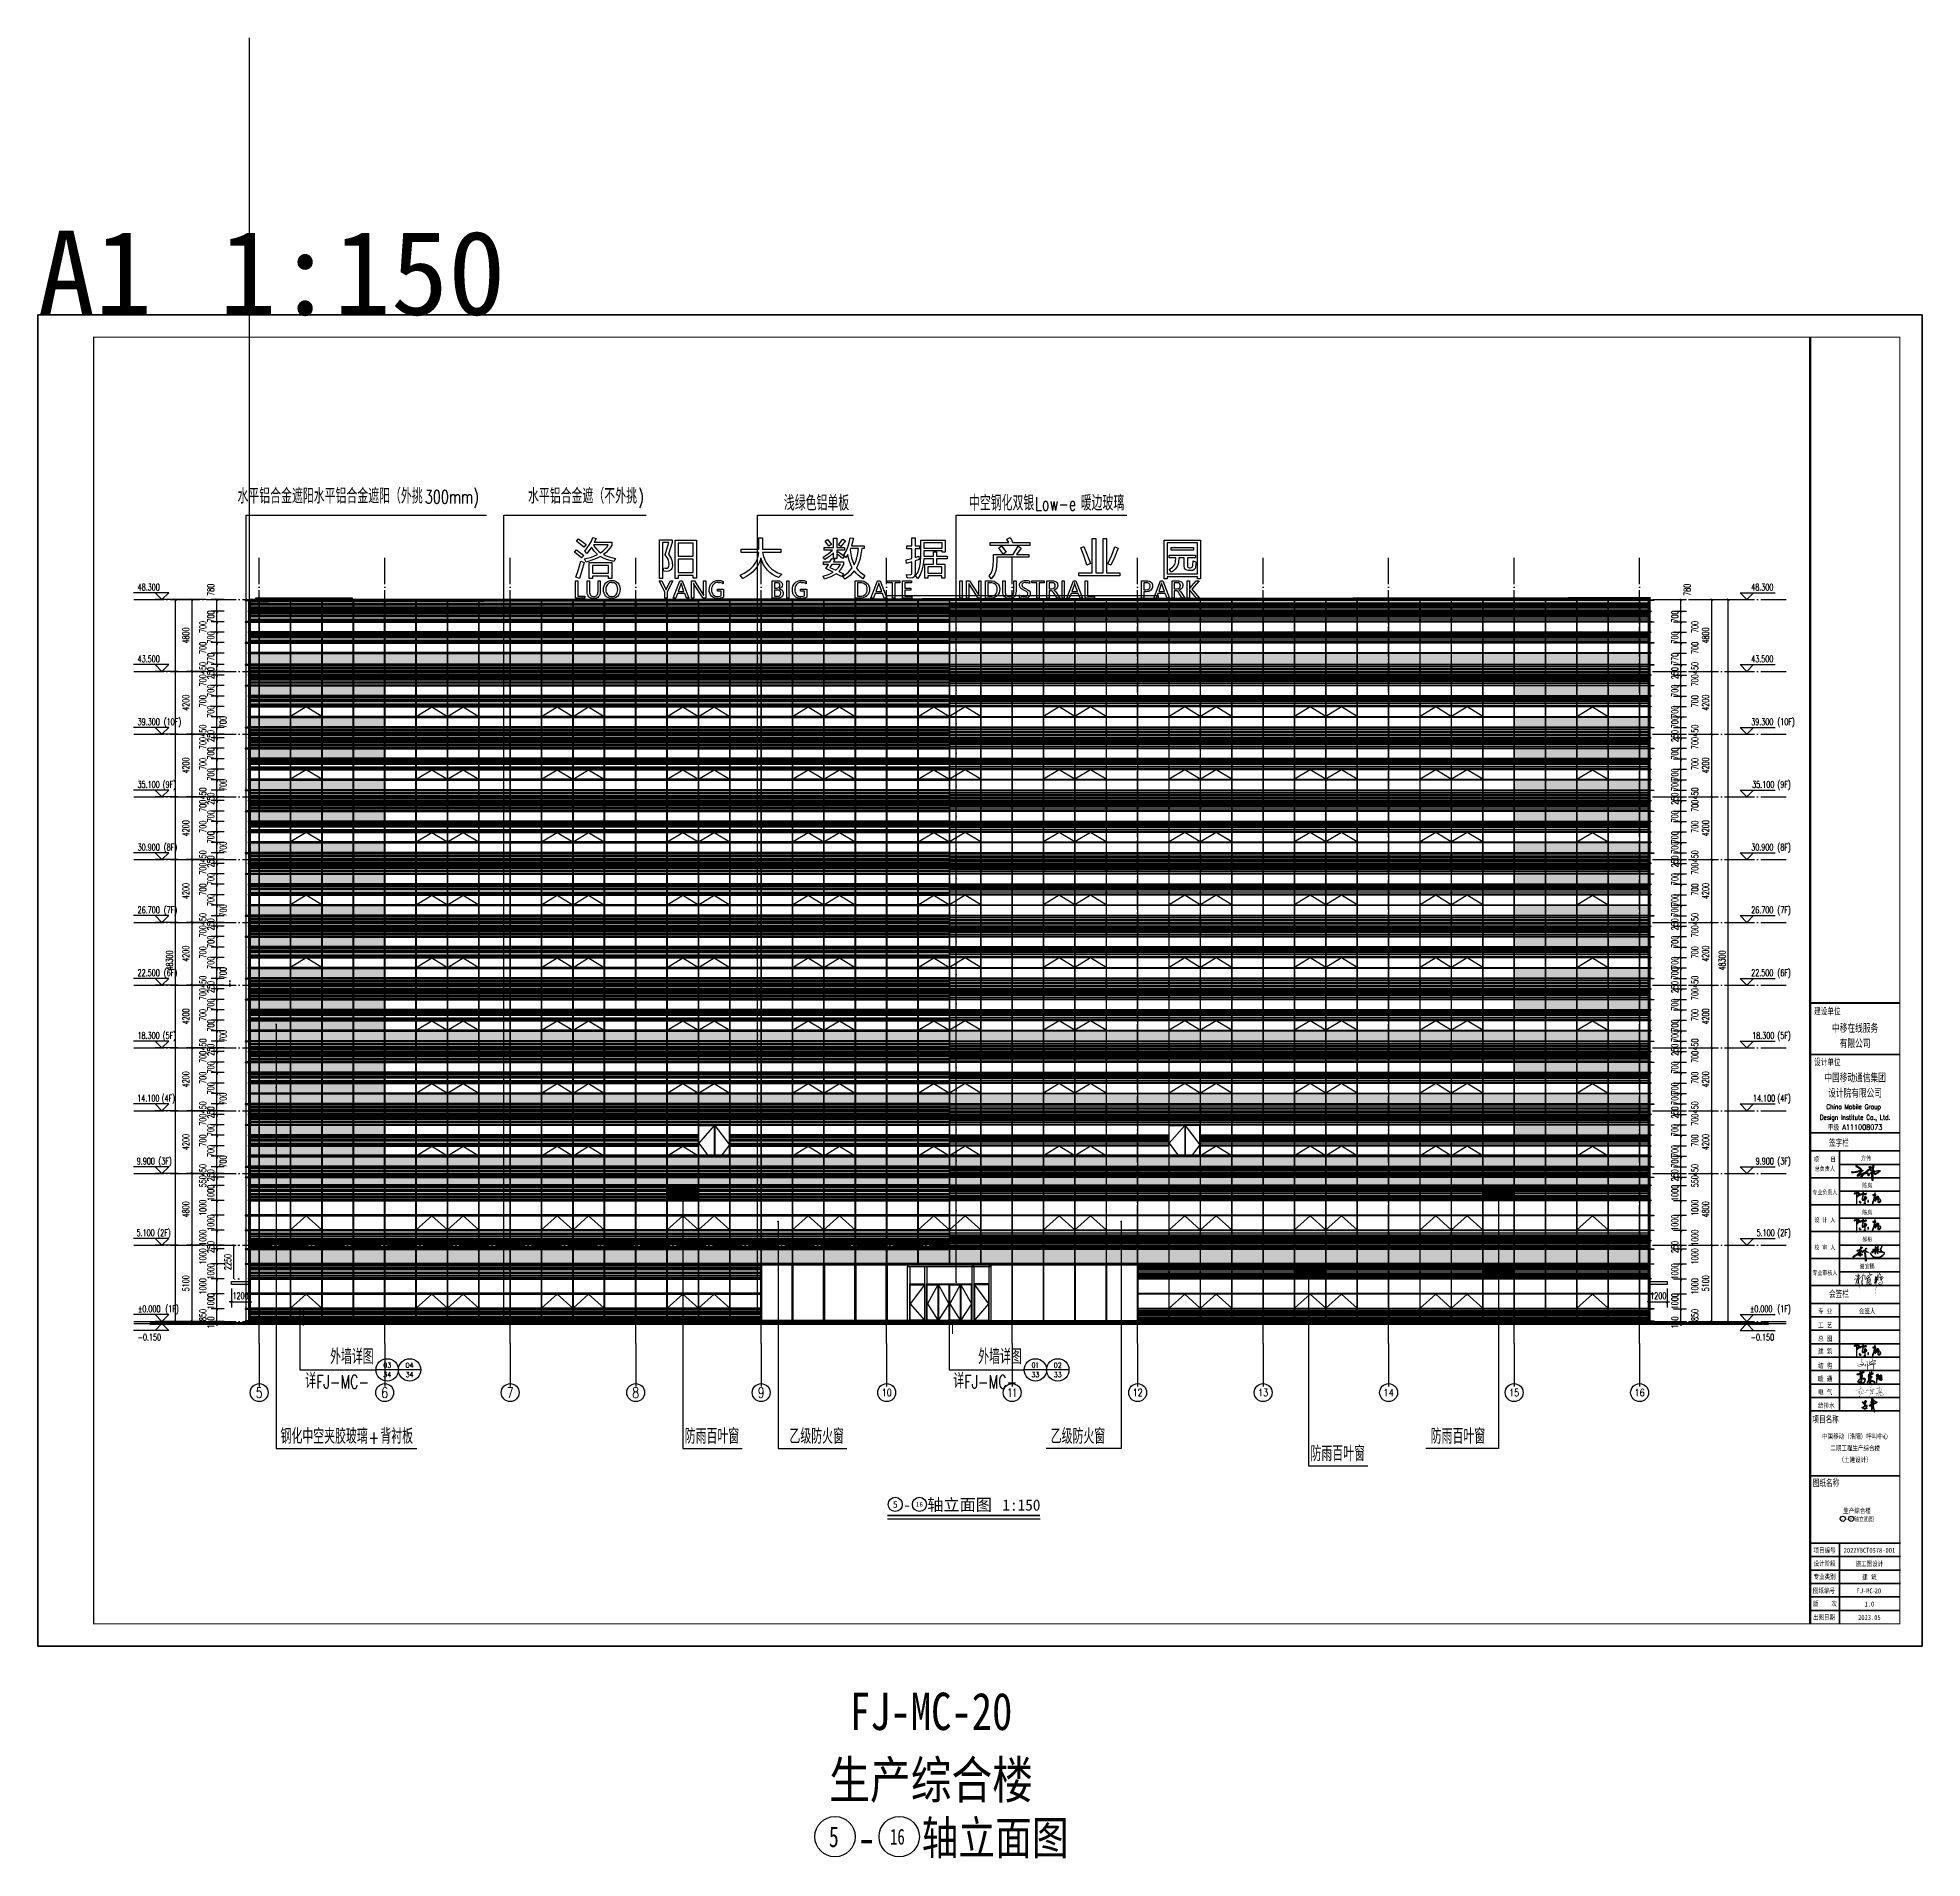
# Model space of a CAD drawing. Header units: millimetres. Extents: x 708158 to 1984082, y -168213 to -53.
# Drawn here: x 708158 to 834308, y -121888 to -53 of the extents above; entities that cross this region are included whole.
import ezdxf
from ezdxf.enums import TextEntityAlignment as Align

# ---------------------------------------------------------------- set-up
doc = ezdxf.new("R2010")
doc.units = ezdxf.units.MM
doc.header["$LTSCALE"] = 1000
doc.set_wipeout_variables(frame=1)
doc.linetypes.add('DOTE', pattern=[2.42, 2, -0.2, 0.02, -0.2])
doc.layers.get('0').update_dxf_attribs({"color": 8})
for name, color, linetype in [('230303生产综合楼-平面图_t8$0$DIM_IDEN', 3, 'Continuous'), ('A-ANNO-SYMB', 3, 'Continuous'), ('A-ANNO-TEXT', 7, 'Continuous'), ('A-AXIS', 1, 'DOTE'), ('A-PUB_TITLE SIGNATURE', 7, 'Continuous'), ('A-看线', 63, 'Continuous'), ('AXIS', 3, 'Continuous'), ('AXIS_TEXT', 7, 'Continuous'), ('COLU_DE', 7, 'Continuous'), ('DIM_ELEV', 3, 'Continuous'), ('DIM_LEAD', 3, 'Continuous'), ('DOTE', 1, 'DOTE'), ('PUB_DIM', 3, 'Continuous'), ('PUB_TEXT', 7, 'Continuous'), ('PUB_TITLE', 4, 'Continuous'), ('SPACE_HATCH', 9, 'Continuous'), ('WINDOW', 4, 'Continuous'), ('看线', 115, 'Continuous'), ('立面加粗', 5, 'Continuous'), ('立面填充线2 穿孔板', 105, 'Continuous'), ('立面窗户线', 21, 'Continuous')]:
    doc.layers.add(name, color=color, linetype=linetype)
doc.layers.add('E-百叶', color=8, linetype='Continuous', lineweight=35)
doc.layers.add('图框', color=4, linetype='Continuous', lineweight=35)
doc.styles.add('-黑体', font='simhei.ttf', dxfattribs={"width": 0.8})
doc.styles.add('230303生产综合楼-平面图_t8$0$_TCH_DIM', font='SIMPLEX', dxfattribs={"bigfont": 'GBCBIG'})
doc.styles.add('230303生产综合楼-平面图_t8$0$_TCH_LABEL', font='COMPLEX', dxfattribs={"bigfont": 'GBCBIG'})
doc.styles.add('_FSHZ', font='', dxfattribs={"width": 0.8})
doc.styles.add('_TCH_AXIS', font='COMPLEX', dxfattribs={"bigfont": 'GBCBIG'})
doc.styles.add('_TCH_DIM', font='SIMPLEX', dxfattribs={"bigfont": 'GBCBIG'})
doc.styles.add('_TCH_DIM_T3', font='SIMPLEX', dxfattribs={"width": 0.705882, "bigfont": 'GBCBIG'})
doc.styles.add('_TCH_DYN', font='')
doc.styles.add('TK', font='complex_.ttf', dxfattribs={"width": 0.75, "bigfont": 'china'})
doc.styles.add('中元黑体', font='simhei.ttf')
doc.styles.get('_FSHZ').set_extended_font_data('SimSun')
doc.styles.get('_TCH_DYN').set_extended_font_data('SimSun')
doc.dimstyles.new('_TCH_ARCH&&150', dxfattribs={"dimtxt": 446.25, "dimasz": 150, "dimexe": 375, "dimexo": 450, "dimgap": 189.375, "dimtad": 1, "dimdec": 0, "dimzin": 0, "dimdsep": 46, "dimtxsty": '_TCH_DIM_T3', "dimblk": 'ARCHTICK', "dimcen": 0.09, "dimclrt": 7, "dimazin": 2, "dimtfac": 1, "dimtdec": 0, "dimtix": 1, "dimtmove": 2, "dimatfit": 3, "dimfxl": 1, "dimtolj": 1, "dimtzin": 0, "dimarcsym": 0})

msp = doc.modelspace()

# ---------------------------------------------------------------- texts
at = {"layer": 'AXIS_TEXT', "style": '_TCH_AXIS'}
for s, height, p, p2 in [('5', 698.9, (722751.9, -91075), (723217.9, -91075)), ('6', 698.9, (731151.9, -91075), (731617.9, -91075)), ('7', 698.9, (739551.9, -91075), (740017.9, -91075)), ('8', 698.9, (747951.9, -91075), (748417.9, -91075)), ('9', 698.9, (756351.9, -91075), (756817.9, -91075)), ('10', 492.67, (764644.7, -90971.9), (765325.1, -90971.9)), ('11', 553.14, (773068.8, -91002.1), (773701, -91002.1)), ('12', 492.67, (781444.7, -90971.9), (782125.1, -90971.9)), ('13', 492.67, (789844.7, -90971.9), (790525.1, -90971.9)), ('14', 471.11, (798237.2, -90961.1), (798932.6, -90961.1)), ('15', 492.67, (806644.7, -90971.9), (807325.1, -90971.9)), ('16', 492.67, (815044.7, -90971.9), (815725.1, -90971.9))]:
    msp.add_text(s, height=height, dxfattribs=at).set_placement(p, p2, align=Align.FIT)
at = {"layer": 'PUB_TEXT'}
for s, height, style, p in [('水平铝合金遮阳水平铝合金遮阳（外挑', 1012.766, '_TCH_DIM', (721531.8, -31227.1)), ('水平铝合金遮（不外挑', 1012.77, '_TCH_DIM', (740978.9, -31227.1)), ('浅绿色铝单板', 1012.77, '_TCH_DIM', (758102.7, -31694.6)), ('中空钢化双银', 1012.77, '_TCH_DIM', (770490.2, -31694.6)), ('暖边玻璃', 1012.77, '_TCH_DIM', (777973.6, -31694.6)), ('外墙详图', 1012.77, '230303生产综合楼-平面图_t8$0$_TCH_DIM', (727730, -88822.5)), ('外墙详图', 1012.77, '230303生产综合楼-平面图_t8$0$_TCH_DIM', (771114.3, -88822.5)), ('详', 1012.8, '230303生产综合楼-平面图_t8$0$_TCH_DIM', (726061.8, -90446.6)), ('详', 1012.8, '230303生产综合楼-平面图_t8$0$_TCH_DIM', (769446.1, -90446.6)), ('钢化中空夹胶玻璃', 1012.77, '_TCH_DIM', (724417.2, -94151.3)), ('背衬板', 1012.77, '_TCH_DIM', (731095.1, -94151.3)), ('防雨百叶窗', 1012.77, '_TCH_DIM', (751468.9, -94151.3)), ('乙级防火窗', 1012.77, '_TCH_DIM', (758477.5, -94151.3)), ('乙级防火窗', 1012.77, '_TCH_DIM', (775967.6, -94151.3)), ('防雨百叶窗', 1012.77, '_TCH_DIM', (801401.1, -94151.3)), ('防雨百叶窗', 1012.77, '_TCH_DIM', (793354, -95312.2)), ('-', 793, '_TCH_DYN', (766086, -98624)), ('轴立面图', 793.04, '_TCH_DYN', (767703.1, -98624))]:
    msp.add_text(s, height=height, dxfattribs=dict(at, style=style)).set_placement(p)
for s, height, style, width, p in [('300mm)', 892.5, '_TCH_DIM', 0.705882, (734064.8, -31227.1)), (')', 892.5, '_TCH_DIM', 0.705882, (748351.3, -31227.1)), ('Low-e', 892.5, '_TCH_DIM', 0.705882, (774913.6, -31694.6)), ('48.300', 446.25, '_TCH_DIM', 0.705882, (714847.5, -37049.2)), ('48.300', 446.25, '_TCH_DIM', 0.705882, (822855.5, -37049.2)), ('43.500', 446.25, '_TCH_DIM', 0.705882, (714847.5, -41849.2)), ('43.500', 446.25, '_TCH_DIM', 0.705882, (822855.5, -41849.2)), ('39.300', 446.25, '_TCH_DIM', 0.705882, (714847.5, -46049.2)), ('(10F)', 446.25, '_TCH_DIM', 0.705882, (716602.5, -46049.2)), ('39.300', 446.25, '_TCH_DIM', 0.705882, (822855.5, -46049.2)), ('(10F)', 446.25, '_TCH_DIM', 0.705882, (824610.5, -46049.2)), ('35.100', 446.25, '_TCH_DIM', 0.705882, (714835.5, -50249.2)), ('(9F)', 446.25, '_TCH_DIM', 0.705882, (716530.5, -50249.2)), ('35.100', 446.25, '_TCH_DIM', 0.705882, (822915.5, -50249.2)), ('(9F)', 446.25, '_TCH_DIM', 0.705882, (824610.5, -50249.2)), ('30.900', 446.25, '_TCH_DIM', 0.705882, (714847.5, -54449.2)), ('(8F)', 446.25, '_TCH_DIM', 0.705882, (716602.5, -54449.2)), ('30.900', 446.25, '_TCH_DIM', 0.705882, (822855.5, -54449.2)), ('(8F)', 446.25, '_TCH_DIM', 0.705882, (824610.5, -54449.2)), ('26.700', 446.25, '_TCH_DIM', 0.705882, (714847.5, -58649.2)), ('(7F)', 446.25, '_TCH_DIM', 0.705882, (716602.5, -58649.2)), ('26.700', 446.25, '_TCH_DIM', 0.705882, (822855.5, -58649.2)), ('(7F)', 446.25, '_TCH_DIM', 0.705882, (824610.5, -58649.2)), ('22.500', 446.25, '_TCH_DIM', 0.705882, (714847.5, -62849.2)), ('(6F)', 446.25, '_TCH_DIM', 0.705882, (716602.5, -62849.2)), ('22.500', 446.25, '_TCH_DIM', 0.705882, (822855.5, -62849.2)), ('(6F)', 446.25, '_TCH_DIM', 0.705882, (824610.5, -62849.2)), ('18.300', 446.25, '_TCH_DIM', 0.705882, (714835.5, -67049.2)), ('(5F)', 446.25, '_TCH_DIM', 0.705882, (716530.5, -67049.2)), ('18.300', 446.25, '_TCH_DIM', 0.705882, (822915.5, -67049.2)), ('(5F)', 446.25, '_TCH_DIM', 0.705882, (824610.5, -67049.2)), ('14.100', 446.25, '_TCH_DIM', 0.705882, (714823.5, -71249.2)), ('(4F)', 446.25, '_TCH_DIM', 0.705882, (716458.5, -71249.2)), ('14.100', 446.25, '_TCH_DIM', 0.705882, (822975.5, -71249.2)), ('(4F)', 446.25, '_TCH_DIM', 0.705882, (824610.5, -71249.2)), ('9.900', 446.25, '_TCH_DIM', 0.705882, (714787.5, -75449.2)), ('(3F)', 446.25, '_TCH_DIM', 0.705882, (716242.5, -75449.2)), ('9.900', 446.25, '_TCH_DIM', 0.705882, (823155.5, -75449.2)), ('(3F)', 446.25, '_TCH_DIM', 0.705882, (824610.5, -75449.2)), ('5.100', 446.25, '_TCH_DIM', 0.705882, (714775.5, -80249.2)), ('(2F)', 446.25, '_TCH_DIM', 0.705882, (716170.5, -80249.2)), ('5.100', 446.25, '_TCH_DIM', 0.705882, (823215.5, -80249.2)), ('(2F)', 446.25, '_TCH_DIM', 0.705882, (824610.5, -80249.2)), ('%%P0.000', 446.25, '_TCH_DIM', 0.705882, (714865.5, -85349.2)), ('(1F)', 446.25, '_TCH_DIM', 0.705882, (716710.5, -85349.2)), ('%%P0.000', 446.25, '_TCH_DIM', 0.705882, (822765.5, -85349.2)), ('(1F)', 446.25, '_TCH_DIM', 0.705882, (824610.5, -85349.2)), ('-0.150', 446.25, '_TCH_DIM', 0.705882, (714853.5, -87239.2)), ('-0.150', 446.25, '_TCH_DIM', 0.705882, (822825.5, -87239.2)), ('FJ-MC-', 892.5, '230303生产综合楼-平面图_t8$0$_TCH_DIM', 0.705882, (726799, -90446.6)), ('FJ-MC-', 892.5, '230303生产综合楼-平面图_t8$0$_TCH_DIM', 0.705882, (770183.3, -90446.6)), ('+', 892.5, '_TCH_DIM', 0.705882, (730315.1, -94151.3)), ('-', 292.9, '-黑体', 0.8, (829178.9, -99323.6)), ('轴立面图', 292.91, '-黑体', 0.8, (829737.4, -99323.6)), ('轴立面图', 2253.16, '-黑体', 0.8, (767326.5, -121642.6)), ('-', 2253.2, '-黑体', 0.8, (763030.3, -121642.6))]:
    msp.add_text(s, height=height, dxfattribs=dict(at, style=style, width=width)).set_placement(p)
at = {"layer": 'PUB_TEXT', "style": '230303生产综合楼-平面图_t8$0$_TCH_LABEL'}
for s, height, p, p2 in [('34', 326.08, (731282.3, -89679.7), (731825.7, -89679.7)), ('03', 329.48, (731287.3, -89055.9), (731820.7, -89055.9)), ('04', 322.69, (732777.4, -89054.7), (733330.6, -89054.7)), ('34', 326.08, (732782.3, -89679.7), (733325.7, -89679.7)), ('33', 332.89, (774676.8, -89685.4), (775199.9, -89685.4)), ('01', 346.49, (774699.1, -89058.7), (775177.5, -89058.7)), ('02', 329.48, (776171.6, -89055.9), (776705, -89055.9)), ('33', 332.89, (776176.8, -89685.4), (776699.9, -89685.4))]:
    msp.add_text(s, height=height, dxfattribs=at).set_placement(p, p2, align=Align.FIT)
at = {"layer": 'PUB_TEXT'}
for s, height, style, width, p, p2 in [('5', 455.8, '_TCH_DYN', 1.034682, (765392.4, -98431.9), (765729.6, -98431.9)), ('16', 319.98, '_TCH_DYN', 1.022857, (766944.1, -98364), (767412.1, -98364)), ('5', 181.2, '-黑体', 0.823121, (828930.2, -99258.3), (829016, -99258.3)), ('16', 137.26, '-黑体', 0.809091, (829462.5, -99236.3), (829590.3, -99236.3)), ('5', 1394.1, '-黑体', 0.823121, (761117.7, -121139.6), (761777.8, -121139.6)), ('16', 1055.86, '-黑体', 0.809091, (765212.2, -120970.5), (766195.1, -120970.5))]:
    msp.add_text(s, height=height, dxfattribs=dict(at, style=style, width=width)).set_placement(p, p2, align=Align.FIT)
msp.add_text('1:150', height=750, dxfattribs=at).set_placement((772728, -98624))
at = {"layer": 'PUB_TEXT', "style": '-黑体', "width": 0.8}
for s, height, p in [('生产综合楼', 330.02, (829936, -98796.9)), ('20', 330.02, (831332.2, -104155.4)), ('FJ-MC-20', 2500, (767958.1, -113305)), ('生产综合楼', 2500, (767958.1, -117890.4))]:
    msp.add_text(s, height=height, dxfattribs=at).set_placement(p, align=Align.CENTER)
at = {"layer": '图框', "style": '中元黑体'}
for s, p in [('A1', (708157.6, -18599.9)), ('1:150', (720309.5, -18599.9))]:
    msp.add_text(s, height=5632.91, dxfattribs=at).set_placement(p)

# ---------------------------------------------------------------- blocks, each defined once
blk = doc.blocks.new('A$C24AE1B25')
at = {"layer": '立面窗户线'}
blk.add_lwpolyline([(46850, 30), (0, 30), (-30, 30), (-300, 0), (-300, -30), (0, -30), (46850, -30)], dxfattribs=at)
blk = doc.blocks.new('A$C354F61B6')
at = {"layer": 'A-看线'}
for points in [[(0, 0), (2090, 0), (2090, -50), (0, -50)], [(2100, 0), (4190, 0), (4190, -50), (2100, -50)], [(4200, 0), (6290, 0), (6290, -50), (4200, -50)], [(6300, 0), (8390, 0), (8390, -50), (6300, -50)], [(0, -100), (2090, -100), (2090, -150), (0, -150)], [(0, -200), (2090, -200), (2090, -250), (0, -250)], [(0, -350), (2090, -350), (2090, -450), (0, -450)], [(0, -500), (2090, -500), (2090, -555), (0, -555)], [(2100, -100), (4190, -100), (4190, -150), (2100, -150)], [(2100, -200), (4190, -200), (4190, -250), (2100, -250)], [(2100, -350), (4190, -350), (4190, -450), (2100, -450)], [(2100, -500), (4190, -500), (4190, -555), (2100, -555)], [(4200, -100), (6290, -100), (6290, -150), (4200, -150)], [(4200, -200), (6290, -200), (6290, -250), (4200, -250)], [(4200, -350), (6290, -350), (6290, -450), (4200, -450)], [(4200, -500), (6290, -500), (6290, -555), (4200, -555)], [(6300, -100), (8390, -100), (8390, -150), (6300, -150)], [(6300, -200), (8390, -200), (8390, -250), (6300, -250)], [(6300, -350), (8390, -350), (8390, -450), (6300, -450)], [(6300, -500), (8390, -500), (8390, -555), (6300, -555)]]:
    blk.add_lwpolyline(points, close=True, dxfattribs=at)
at = {"layer": 'WINDOW'}
for points in [[(2090, 120), (2100, 120), (2100, -640), (2090, -640)], [(4190, 120), (4200, 120), (4200, -640), (4190, -640)], [(6290, 120), (6300, 120), (6300, -640), (6290, -640)], [(8390, 120), (8400, 120), (8400, -640), (8390, -640)]]:
    blk.add_lwpolyline(points, close=True, dxfattribs=at)
blk = doc.blocks.new('A$C5C1C4617')
at = {"layer": 'A-看线'}
for points in [[(10, -120), (650, -120), (650, -170), (10, -170)], [(10, -220), (650, -220), (650, -270), (10, -270)], [(10, -320), (650, -320), (650, -370), (10, -370)], [(10, -470), (650, -470), (650, -570), (10, -570)], [(10, -620), (650, -620), (650, -675), (10, -675)]]:
    blk.add_lwpolyline(points, close=True, dxfattribs=at)
at = {"layer": 'WINDOW'}
for points in [[(0, 0), (10, 0), (10, -760), (0, -760)], [(650, 0), (660, 0), (660, -760), (650, -760)]]:
    blk.add_lwpolyline(points, close=True, dxfattribs=at)
blk = doc.blocks.new('A$C599A3F4D')
at = {"layer": 'WINDOW'}
for points in [[(0, 0), (10, 0), (10, -940), (0, -940)], [(650, 0), (660, 0), (660, -940), (650, -940)]]:
    blk.add_lwpolyline(points, close=True, dxfattribs=at)
blk = doc.blocks.new('A$C230C5668')
at = {"layer": 'WINDOW'}
for points in [[(2090, 2000), (2100, 2000), (2100, 1060), (2090, 1060)], [(4190, 2000), (4200, 2000), (4200, 1060), (4190, 1060)], [(6290, 2000), (6300, 2000), (6300, 1060), (6290, 1060)], [(8390, 2000), (8400, 2000), (8400, 1060), (8390, 1060)], [(8390, 2000), (8400, 2000), (8400, 1060), (8390, 1060)], [(2090, 0), (2100, 0), (2100, -940), (2090, -940)], [(4190, 0), (4200, 0), (4200, -940), (4190, -940)], [(6290, 0), (6300, 0), (6300, -940), (6290, -940)], [(8390, 0), (8400, 0), (8400, -940), (8390, -940)], [(2090, -1000), (2100, -1000), (2100, -1940), (2090, -1940)], [(4190, -1000), (4200, -1000), (4200, -1940), (4190, -1940)], [(6290, -1000), (6300, -1000), (6300, -1940), (6290, -1940)], [(8390, -1000), (8400, -1000), (8400, -1940), (8390, -1940)]]:
    blk.add_lwpolyline(points, close=True, dxfattribs=at)
for points in [[(2100, -1940), (3145, -1000), (4190, -1940)], [(4200, -1940), (5245, -1000), (6290, -1940)]]:
    blk.add_lwpolyline(points, dxfattribs=at)
blk = doc.blocks.new('A$C570A7CAF')
at = {"layer": 'A-看线'}
for points in [[(10, -70), (650, -70), (650, -120), (10, -120)], [(10, -220), (650, -220), (650, -270), (10, -270)], [(10, -320), (650, -320), (650, -370), (10, -370)], [(10, -520), (650, -520), (650, -620), (10, -620)], [(10, -720), (650, -720), (650, -770), (10, -770)], [(10, -870), (650, -870), (650, -920), (10, -920)]]:
    blk.add_lwpolyline(points, close=True, dxfattribs=at)
at = {"layer": 'WINDOW'}
for points in [[(0, 0), (10, 0), (10, -940), (0, -940)], [(650, 0), (660, 0), (660, -940), (650, -940)]]:
    blk.add_lwpolyline(points, close=True, dxfattribs=at)
blk = doc.blocks.new('A$C48FF79B3')
at = {"layer": 'A-看线'}
for points in [[(0, -70), (2090, -70), (2090, -120), (0, -120)], [(0, -220), (2090, -220), (2090, -270), (0, -270)], [(0, -320), (2090, -320), (2090, -370), (0, -370)], [(0, -520), (2090, -520), (2090, -620), (0, -620)], [(0, -720), (2090, -720), (2090, -770), (0, -770)], [(0, -870), (2090, -870), (2090, -920), (0, -920)], [(2100, -70), (4190, -70), (4190, -120), (2100, -120)], [(2100, -220), (4190, -220), (4190, -270), (2100, -270)], [(2100, -320), (4190, -320), (4190, -370), (2100, -370)], [(2100, -520), (4190, -520), (4190, -620), (2100, -620)], [(2100, -720), (4190, -720), (4190, -770), (2100, -770)], [(2100, -870), (4190, -870), (4190, -920), (2100, -920)], [(4200, -70), (6290, -70), (6290, -120), (4200, -120)], [(4200, -220), (6290, -220), (6290, -270), (4200, -270)], [(4200, -320), (6290, -320), (6290, -370), (4200, -370)], [(4200, -520), (6290, -520), (6290, -620), (4200, -620)], [(4200, -720), (6290, -720), (6290, -770), (4200, -770)], [(4200, -870), (6290, -870), (6290, -920), (4200, -920)], [(6300, -70), (8390, -70), (8390, -120), (6300, -120)], [(6300, -220), (8390, -220), (8390, -270), (6300, -270)], [(6300, -320), (8390, -320), (8390, -370), (6300, -370)], [(6300, -520), (8390, -520), (8390, -620), (6300, -620)], [(6300, -720), (8390, -720), (8390, -770), (6300, -770)], [(6300, -870), (8390, -870), (8390, -920), (6300, -920)]]:
    blk.add_lwpolyline(points, close=True, dxfattribs=at)
at = {"layer": 'WINDOW'}
for points in [[(2090, 0), (2100, 0), (2100, -940), (2090, -940)], [(4190, 0), (4200, 0), (4200, -940), (4190, -940)], [(6290, 0), (6300, 0), (6300, -940), (6290, -940)], [(8390, 0), (8400, 0), (8400, -940), (8390, -940)]]:
    blk.add_lwpolyline(points, close=True, dxfattribs=at)
blk = doc.blocks.new('A$C16C20297')
at = {"layer": 'A-看线'}
for points in [[(10, -170), (650, -170), (650, -270), (10, -270)], [(10, -370), (650, -370), (650, -420), (10, -420)], [(10, -520), (650, -520), (650, -570), (10, -570)], [(10, -750), (650, -750), (650, -800), (10, -800)], [(10, -850), (650, -850), (650, -950), (10, -950)], [(10, -1050), (650, -1050), (650, -1100), (10, -1100)]]:
    blk.add_lwpolyline(points, close=True, dxfattribs=at)
at = {"layer": 'WINDOW'}
for points in [[(0, 0), (10, 0), (10, -640), (0, -640)], [(650, 0), (660, 0), (660, -640), (650, -640)], [(0, -700), (10, -700), (10, -1190), (0, -1190)], [(650, -700), (660, -700), (660, -1190), (650, -1190)]]:
    blk.add_lwpolyline(points, close=True, dxfattribs=at)
blk = doc.blocks.new('A$C079B5708')
at = {"layer": 'A-看线'}
for points in [[(0, -170), (2090, -170), (2090, -270), (0, -270)], [(0, -370), (2090, -370), (2090, -420), (0, -420)], [(0, -520), (2090, -520), (2090, -570), (0, -570)], [(0, -750), (2090, -750), (2090, -800), (0, -800)], [(0, -850), (2090, -850), (2090, -950), (0, -950)], [(0, -1050), (2090, -1050), (2090, -1100), (0, -1100)], [(2100, -170), (4190, -170), (4190, -270), (2100, -270)], [(2100, -370), (4190, -370), (4190, -420), (2100, -420)], [(2100, -520), (4190, -520), (4190, -570), (2100, -570)], [(2100, -750), (4190, -750), (4190, -800), (2100, -800)], [(2100, -850), (4190, -850), (4190, -950), (2100, -950)], [(2100, -1050), (4190, -1050), (4190, -1100), (2100, -1100)], [(4200, -170), (6290, -170), (6290, -270), (4200, -270)], [(4200, -370), (6290, -370), (6290, -420), (4200, -420)], [(4200, -520), (6290, -520), (6290, -570), (4200, -570)], [(4200, -750), (6290, -750), (6290, -800), (4200, -800)], [(4200, -850), (6290, -850), (6290, -950), (4200, -950)], [(4200, -1050), (6290, -1050), (6290, -1100), (4200, -1100)], [(6300, -170), (8390, -170), (8390, -270), (6300, -270)], [(6300, -370), (8390, -370), (8390, -420), (6300, -420)], [(6300, -520), (8390, -520), (8390, -570), (6300, -570)], [(6300, -750), (8390, -750), (8390, -800), (6300, -800)], [(6300, -850), (8390, -850), (8390, -950), (6300, -950)], [(6300, -1050), (8390, -1050), (8390, -1100), (6300, -1100)]]:
    blk.add_lwpolyline(points, close=True, dxfattribs=at)
at = {"layer": 'WINDOW'}
for points in [[(2090, 0), (2100, 0), (2100, -640), (2090, -640)], [(4190, 0), (4200, 0), (4200, -640), (4190, -640)], [(6290, 0), (6300, 0), (6300, -640), (6290, -640)], [(8390, 0), (8400, 0), (8400, -640), (8390, -640)], [(2090, -700), (2100, -700), (2100, -1190), (2090, -1190)], [(4190, -700), (4200, -700), (4200, -1190), (4190, -1190)], [(6290, -700), (6300, -700), (6300, -1190), (6290, -1190)], [(8390, -700), (8400, -700), (8400, -1190), (8390, -1190)]]:
    blk.add_lwpolyline(points, close=True, dxfattribs=at)
blk = doc.blocks.new('A$C05264923')
at = {"layer": '立面窗户线'}
blk.add_lwpolyline([(46850, 30), (0, 30), (-90, 30), (-90, -30), (0, -30), (46850, -30)], dxfattribs=at)
blk = doc.blocks.new('A$C1E11455A')
at = {"layer": 'A-看线'}
for points in [[(5, -70), (645, -70), (645, -120), (5, -120)], [(5, -220), (645, -220), (645, -320), (5, -320)], [(5, -420), (645, -420), (645, -470), (5, -470)], [(5, -520), (645, -520), (645, -570), (5, -570)]]:
    blk.add_lwpolyline(points, close=True, dxfattribs=at)
at = {"layer": 'WINDOW'}
for points in [[(-5, 0), (5, 0), (5, -640), (-5, -640)], [(645, 0), (655, 0), (655, -640), (645, -640)]]:
    blk.add_lwpolyline(points, close=True, dxfattribs=at)
blk = doc.blocks.new('A$C0C685A8F')
at = {"layer": 'A-看线'}
for points in [[(0, -70), (2090, -70), (2090, -120), (0, -120)], [(0, -220), (2090, -220), (2090, -320), (0, -320)], [(0, -420), (2090, -420), (2090, -470), (0, -470)], [(0, -520), (2090, -520), (2090, -570), (0, -570)], [(2100, -70), (4190, -70), (4190, -120), (2100, -120)], [(2100, -220), (4190, -220), (4190, -320), (2100, -320)], [(2100, -420), (4190, -420), (4190, -470), (2100, -470)], [(2100, -520), (4190, -520), (4190, -570), (2100, -570)], [(4200, -70), (6290, -70), (6290, -120), (4200, -120)], [(4200, -220), (6290, -220), (6290, -320), (4200, -320)], [(4200, -420), (6290, -420), (6290, -470), (4200, -470)], [(4200, -520), (6290, -520), (6290, -570), (4200, -570)], [(6300, -70), (8390, -70), (8390, -120), (6300, -120)], [(6300, -220), (8390, -220), (8390, -320), (6300, -320)], [(6300, -420), (8390, -420), (8390, -470), (6300, -470)], [(6300, -520), (8390, -520), (8390, -570), (6300, -570)]]:
    blk.add_lwpolyline(points, close=True, dxfattribs=at)
at = {"layer": 'WINDOW'}
for points in [[(2090, 0), (2100, 0), (2100, -640), (2090, -640)], [(4190, 0), (4200, 0), (4200, -640), (4190, -640)], [(6290, 0), (6300, 0), (6300, -640), (6290, -640)], [(8390, 0), (8400, 0), (8400, -640), (8390, -640)]]:
    blk.add_lwpolyline(points, close=True, dxfattribs=at)
blk = doc.blocks.new('A$C35866BCA')
at = {"layer": 'WINDOW'}
for points in [[(2090, 2000), (2100, 2000), (2100, 1060), (2090, 1060)], [(4190, 2000), (4200, 2000), (4200, 1060), (4190, 1060)], [(6290, 2000), (6300, 2000), (6300, 1060), (6290, 1060)], [(8390, 2000), (8400, 2000), (8400, 1060), (8390, 1060)], [(8390, 2000), (8400, 2000), (8400, 1060), (8390, 1060)], [(2090, 0), (2100, 0), (2100, -940), (2090, -940)], [(4190, 0), (4200, 0), (4200, -940), (4190, -940)], [(6290, 0), (6300, 0), (6300, -940), (6290, -940)], [(8390, 0), (8400, 0), (8400, -940), (8390, -940)], [(2090, -1000), (2100, -1000), (2100, -1940), (2090, -1940)], [(4190, -1000), (4200, -1000), (4200, -1940), (4190, -1940)], [(6290, -1000), (6300, -1000), (6300, -1940), (6290, -1940)], [(8390, -1000), (8400, -1000), (8400, -1940), (8390, -1940)]]:
    blk.add_lwpolyline(points, close=True, dxfattribs=at)
blk.add_lwpolyline([(2100, -1940), (3145, -1000), (4190, -1940)], dxfattribs=at)
blk = doc.blocks.new('A$C2F0649D6')
at = {"layer": 'WINDOW'}
for points in [[(2090, 0), (2100, 0), (2100, -940), (2090, -940)], [(4190, 0), (4200, 0), (4200, -940), (4190, -940)], [(6290, 0), (6300, 0), (6300, -940), (6290, -940)], [(8390, 0), (8400, 0), (8400, -940), (8390, -940)], [(8390, 0), (8400, 0), (8400, -940), (8390, -940)]]:
    blk.add_lwpolyline(points, close=True, dxfattribs=at)
blk = doc.blocks.new('A$C3C50578F')
at = {"layer": 'WINDOW'}
for points in [[(0, 0), (10, 0), (10, -490), (0, -490)], [(650, 0), (660, 0), (660, -490), (650, -490)], [(0, -1550), (10, -1550), (10, -2490), (0, -2490)], [(650, -1550), (660, -1550), (660, -2490), (650, -2490)], [(0, -2550), (10, -2550), (10, -3490), (0, -3490)], [(650, -2550), (660, -2550), (660, -3490), (650, -3490)]]:
    blk.add_lwpolyline(points, close=True, dxfattribs=at)
blk = doc.blocks.new('A$C1E6C2BB1')
at = {"layer": 'WINDOW'}
for points in [[(2090, 0), (2100, 0), (2100, -490), (2090, -490)], [(4190, 0), (4200, 0), (4200, -490), (4190, -490)], [(6290, 0), (6300, 0), (6300, -490), (6290, -490)], [(8390, 0), (8400, 0), (8400, -490), (8390, -490)], [(2090, -1550), (2100, -1550), (2100, -2490), (2090, -2490)], [(4190, -1550), (4200, -1550), (4200, -2490), (4190, -2490)], [(6290, -1550), (6300, -1550), (6300, -2490), (6290, -2490)], [(8390, -1550), (8400, -1550), (8400, -2490), (8390, -2490)], [(2090, -2550), (2100, -2550), (2100, -3490), (2090, -3490)], [(4190, -2550), (4200, -2550), (4200, -3490), (4190, -3490)], [(6290, -2550), (6300, -2550), (6300, -3490), (6290, -3490)], [(8390, -2550), (8400, -2550), (8400, -3490), (8390, -3490)]]:
    blk.add_lwpolyline(points, close=True, dxfattribs=at)
blk.add_lwpolyline([(2100, -3490), (3145, -2550), (4190, -3490)], dxfattribs=at)
blk = doc.blocks.new('A$C5AA87423')
at = {"layer": 'WINDOW'}
for points in [[(0, 0), (10, 0), (10, -490), (0, -490)], [(2100, 0), (2110, 0), (2110, -490), (2100, -490)], [(4200, 0), (4210, 0), (4210, -490), (4200, -490)], [(6300, 0), (6310, 0), (6310, -490), (6300, -490)], [(0, -1550), (10, -1550), (10, -2490), (0, -2490)], [(2100, -1550), (2110, -1550), (2110, -2490), (2100, -2490)], [(4200, -1550), (4210, -1550), (4210, -2490), (4200, -2490)], [(6300, -1550), (6310, -1550), (6310, -2490), (6300, -2490)], [(0, -2550), (10, -2550), (10, -3490), (0, -3490)], [(2100, -2550), (2110, -2550), (2110, -3490), (2100, -3490)], [(4200, -2550), (4210, -2550), (4210, -3490), (4200, -3490)], [(6300, -2550), (6310, -2550), (6310, -3490), (6300, -3490)]]:
    blk.add_lwpolyline(points, close=True, dxfattribs=at)
for points in [[(10, -3490), (1055, -2550), (2100, -3490)], [(2110, -3490), (3155, -2550), (4200, -3490)]]:
    blk.add_lwpolyline(points, dxfattribs=at)
blk = doc.blocks.new('A$C6CD55E1A')
at = {"layer": 'A-看线'}
for points in [[(0, -70), (2090, -70), (2090, -120), (0, -120)], [(0, -220), (2090, -220), (2090, -320), (0, -320)], [(0, -420), (2090, -420), (2090, -470), (0, -470)], [(0, -520), (2090, -520), (2090, -570), (0, -570)], [(2100, -70), (4190, -70), (4190, -120), (2100, -120)], [(2100, -220), (4190, -220), (4190, -320), (2100, -320)], [(2100, -420), (4190, -420), (4190, -470), (2100, -470)], [(2100, -520), (4190, -520), (4190, -570), (2100, -570)], [(0, -1320), (2090, -1320), (2090, -1370), (0, -1370)], [(0, -1470), (2090, -1470), (2090, -1520), (0, -1520)], [(0, -1570), (2090, -1570), (2090, -1620), (0, -1620)], [(0, -1770), (2090, -1770), (2090, -1870), (0, -1870)], [(0, -1970), (2090, -1970), (2090, -2020), (0, -2020)], [(0, -2120), (2090, -2120), (2090, -2170), (0, -2170)], [(2100, -1320), (4190, -1320), (4190, -1370), (2100, -1370)], [(2100, -1470), (4190, -1470), (4190, -1520), (2100, -1520)], [(2100, -1570), (4190, -1570), (4190, -1620), (2100, -1620)], [(2100, -1770), (4190, -1770), (4190, -1870), (2100, -1870)], [(2100, -1970), (4190, -1970), (4190, -2020), (2100, -2020)], [(2100, -2120), (4190, -2120), (4190, -2170), (2100, -2170)]]:
    blk.add_lwpolyline(points, close=True, dxfattribs=at)
at = {"layer": 'WINDOW'}
for points in [[(2090, 0), (2100, 0), (2100, -640), (2090, -640)], [(2090, -700), (2100, -700), (2100, -1190), (2090, -1190)], [(2090, -1250), (2100, -1250), (2100, -2190), (2090, -2190)], [(4190, 0), (4200, 0), (4200, -640), (4190, -640)], [(4190, -700), (4200, -700), (4200, -1190), (4190, -1190)], [(4190, -1250), (4200, -1250), (4200, -2190), (4190, -2190)], [(2090, -2250), (2100, -2250), (2100, -3190), (2090, -3190)], [(4190, -2250), (4200, -2250), (4200, -3190), (4190, -3190)], [(2090, -3250), (2100, -3250), (2100, -4190), (2090, -4190)], [(4190, -3250), (4200, -3250), (4200, -4190), (4190, -4190)]]:
    blk.add_lwpolyline(points, close=True, dxfattribs=at)
blk.add_lwpolyline([(2100, -4190), (3145, -3250), (4190, -4190)], dxfattribs=at)
blk = doc.blocks.new('A$C02054E28')
at = {"layer": 'A-看线'}
for points in [[(0, -170), (2090, -170), (2090, -270), (0, -270)], [(0, -370), (2090, -370), (2090, -420), (0, -420)], [(0, -520), (2090, -520), (2090, -570), (0, -570)], [(0, -750), (2090, -750), (2090, -800), (0, -800)], [(0, -850), (2090, -850), (2090, -950), (0, -950)], [(0, -1050), (2090, -1050), (2090, -1100), (0, -1100)], [(2100, -170), (4190, -170), (4190, -270), (2100, -270)], [(2100, -370), (4190, -370), (4190, -420), (2100, -420)], [(2100, -520), (4190, -520), (4190, -570), (2100, -570)], [(2100, -750), (4190, -750), (4190, -800), (2100, -800)], [(2100, -850), (4190, -850), (4190, -950), (2100, -950)], [(2100, -1050), (4190, -1050), (4190, -1100), (2100, -1100)]]:
    blk.add_lwpolyline(points, close=True, dxfattribs=at)
at = {"layer": 'WINDOW'}
for points in [[(2090, 0), (2100, 0), (2100, -640), (2090, -640)], [(4190, 0), (4200, 0), (4200, -640), (4190, -640)], [(2090, -700), (2100, -700), (2100, -1190), (2090, -1190)], [(2090, -1250), (2100, -1250), (2100, -2190), (2090, -2190)], [(4190, -1250), (4200, -1250), (4200, -2190), (4190, -2190)]]:
    blk.add_lwpolyline(points, close=True, dxfattribs=at)
blk = doc.blocks.new('A$C646C2EE2')
at = {"layer": 'A-看线'}
for points in [[(0, -70), (2090, -70), (2090, -120), (0, -120)], [(0, -200), (2090, -200), (2090, -250), (0, -250)], [(0, -300), (2090, -300), (2090, -350), (0, -350)], [(0, -500), (2090, -500), (2090, -600), (0, -600)], [(2100, -70), (4190, -70), (4190, -120), (2100, -120)], [(2100, -200), (4190, -200), (4190, -250), (2100, -250)], [(2100, -300), (4190, -300), (4190, -350), (2100, -350)], [(2100, -500), (4190, -500), (4190, -600), (2100, -600)], [(4200, -70), (6290, -70), (6290, -120), (4200, -120)], [(4200, -200), (6290, -200), (6290, -250), (4200, -250)], [(4200, -300), (6290, -300), (6290, -350), (4200, -350)], [(4200, -500), (6290, -500), (6290, -600), (4200, -600)], [(6300, -70), (8390, -70), (8390, -120), (6300, -120)], [(6300, -200), (8390, -200), (8390, -250), (6300, -250)], [(6300, -300), (8390, -300), (8390, -350), (6300, -350)], [(6300, -500), (8390, -500), (8390, -600), (6300, -600)]]:
    blk.add_lwpolyline(points, close=True, dxfattribs=at)
at = {"layer": 'WINDOW'}
for points in [[(2090, 0), (2100, 0), (2100, -640), (2090, -640)], [(4190, 0), (4200, 0), (4200, -640), (4190, -640)], [(6290, 0), (6300, 0), (6300, -640), (6290, -640)], [(8390, 0), (8400, 0), (8400, -640), (8390, -640)]]:
    blk.add_lwpolyline(points, close=True, dxfattribs=at)
blk = doc.blocks.new('A$C03EC34EA')
at = {"layer": 'A-看线'}
for points in [[(5, -40), (645, -40), (645, -140), (5, -140)], [(5, -240), (645, -240), (645, -340), (5, -340)], [(5, -390), (645, -390), (645, -440), (5, -440)], [(5, -690), (645, -690), (645, -740), (5, -740)], [(5, -790), (645, -790), (645, -840), (5, -840)], [(5, -890), (645, -890), (645, -940), (5, -940)], [(5, -1040), (645, -1040), (645, -1140), (5, -1140)]]:
    blk.add_lwpolyline(points, close=True, dxfattribs=at)
at = {"layer": 'WINDOW'}
for points in [[(-5, 80), (5, 80), (5, -560), (-5, -560)], [(645, 80), (655, 80), (655, -560), (645, -560)], [(-5, -620), (5, -620), (5, -1260), (-5, -1260)], [(645, -620), (655, -620), (655, -1260), (645, -1260)]]:
    blk.add_lwpolyline(points, close=True, dxfattribs=at)
blk = doc.blocks.new('A$C2A3A27BA')
at = {"layer": 'A-看线'}
for points in [[(0, -40), (2090, -40), (2090, -140), (0, -140)], [(0, -240), (2090, -240), (2090, -340), (0, -340)], [(0, -390), (2090, -390), (2090, -440), (0, -440)], [(0, -690), (2090, -690), (2090, -740), (0, -740)], [(0, -790), (2090, -790), (2090, -840), (0, -840)], [(0, -890), (2090, -890), (2090, -940), (0, -940)], [(0, -1040), (2090, -1040), (2090, -1140), (0, -1140)], [(2100, -40), (4190, -40), (4190, -140), (2100, -140)], [(2100, -240), (4190, -240), (4190, -340), (2100, -340)], [(2100, -390), (4190, -390), (4190, -440), (2100, -440)], [(2100, -690), (4190, -690), (4190, -740), (2100, -740)], [(2100, -790), (4190, -790), (4190, -840), (2100, -840)], [(2100, -890), (4190, -890), (4190, -940), (2100, -940)], [(2100, -1040), (4190, -1040), (4190, -1140), (2100, -1140)], [(4200, -40), (6290, -40), (6290, -140), (4200, -140)], [(4200, -240), (6290, -240), (6290, -340), (4200, -340)], [(4200, -390), (6290, -390), (6290, -440), (4200, -440)], [(4200, -690), (6290, -690), (6290, -740), (4200, -740)], [(4200, -790), (6290, -790), (6290, -840), (4200, -840)], [(4200, -890), (6290, -890), (6290, -940), (4200, -940)], [(4200, -1040), (6290, -1040), (6290, -1140), (4200, -1140)], [(6300, -40), (8390, -40), (8390, -140), (6300, -140)], [(6300, -240), (8390, -240), (8390, -340), (6300, -340)], [(6300, -390), (8390, -390), (8390, -440), (6300, -440)], [(6300, -690), (8390, -690), (8390, -740), (6300, -740)], [(6300, -790), (8390, -790), (8390, -840), (6300, -840)], [(6300, -890), (8390, -890), (8390, -940), (6300, -940)], [(6300, -1040), (8390, -1040), (8390, -1140), (6300, -1140)]]:
    blk.add_lwpolyline(points, close=True, dxfattribs=at)
at = {"layer": 'WINDOW'}
for points in [[(2090, 80), (2100, 80), (2100, -560), (2090, -560)], [(4190, 80), (4200, 80), (4200, -560), (4190, -560)], [(6290, 80), (6300, 80), (6300, -560), (6290, -560)], [(8390, 80), (8400, 80), (8400, -560), (8390, -560)], [(2090, -620), (2100, -620), (2100, -1260), (2090, -1260)], [(4190, -620), (4200, -620), (4200, -1260), (4190, -1260)], [(6290, -620), (6300, -620), (6300, -1260), (6290, -1260)], [(8390, -620), (8400, -620), (8400, -1260), (8390, -1260)]]:
    blk.add_lwpolyline(points, close=True, dxfattribs=at)
blk = doc.blocks.new('A$C4AFF7EBF')
at = {"layer": 'A-看线'}
for points in [[(5, -70), (645, -70), (645, -120), (5, -120)], [(5, -200), (645, -200), (645, -250), (5, -250)], [(5, -300), (645, -300), (645, -350), (5, -350)], [(5, -500), (645, -500), (645, -600), (5, -600)]]:
    blk.add_lwpolyline(points, close=True, dxfattribs=at)
at = {"layer": 'WINDOW'}
for points in [[(-5, 0), (5, 0), (5, -640), (-5, -640)], [(645, 0), (655, 0), (655, -640), (645, -640)]]:
    blk.add_lwpolyline(points, close=True, dxfattribs=at)
blk = doc.blocks.new('A$C4BD9167B')
at = {"layer": 'WINDOW'}
for points in [[(-5, 0), (5, 0), (5, -640), (-5, -640)], [(645, 0), (655, 0), (655, -640), (645, -640)], [(-5, -1400), (5, -1400), (5, -2040), (-5, -2040)], [(-5, -2100), (5, -2100), (5, -2740), (-5, -2740)], [(645, -1400), (655, -1400), (655, -2040), (645, -2040)], [(645, -2100), (655, -2100), (655, -2740), (645, -2740)]]:
    blk.add_lwpolyline(points, close=True, dxfattribs=at)
blk = doc.blocks.new('A$C455C528F')
at = {"layer": 'WINDOW'}
for points in [[(2090, 0), (2100, 0), (2100, -640), (2090, -640)], [(4190, 0), (4200, 0), (4200, -640), (4190, -640)], [(6290, 0), (6300, 0), (6300, -640), (6290, -640)], [(8390, 0), (8400, 0), (8400, -640), (8390, -640)], [(2090, -1400), (2100, -1400), (2100, -2040), (2090, -2040)], [(2090, -2100), (2100, -2100), (2100, -2740), (2090, -2740)], [(4190, -1400), (4200, -1400), (4200, -2040), (4190, -2040)], [(4190, -2100), (4200, -2100), (4200, -2740), (4190, -2740)], [(6290, -1400), (6300, -1400), (6300, -2040), (6290, -2040)], [(6290, -2100), (6300, -2100), (6300, -2740), (6290, -2740)], [(8390, -1400), (8400, -1400), (8400, -2040), (8390, -2040)], [(8390, -2100), (8400, -2100), (8400, -2740), (8390, -2740)]]:
    blk.add_lwpolyline(points, close=True, dxfattribs=at)
for points in [[(2100, -2040), (3145, -1400), (4190, -2040)], [(4200, -2040), (5245, -1400), (6290, -2040)]]:
    blk.add_lwpolyline(points, dxfattribs=at)
blk = doc.blocks.new('A$C68317506')
at = {"layer": 'A-看线'}
for points in [[(0, -40), (2090, -40), (2090, -140), (0, -140)], [(0, -240), (2090, -240), (2090, -340), (0, -340)], [(0, -390), (2090, -390), (2090, -440), (0, -440)], [(0, -690), (2090, -690), (2090, -740), (0, -740)], [(0, -790), (2090, -790), (2090, -840), (0, -840)], [(0, -890), (2090, -890), (2090, -940), (0, -940)], [(0, -1040), (2090, -1040), (2090, -1140), (0, -1140)], [(2100, -40), (4190, -40), (4190, -140), (2100, -140)], [(2100, -240), (4190, -240), (4190, -340), (2100, -340)], [(2100, -390), (4190, -390), (4190, -440), (2100, -440)], [(2100, -690), (4190, -690), (4190, -740), (2100, -740)], [(2100, -790), (4190, -790), (4190, -840), (2100, -840)], [(2100, -890), (4190, -890), (4190, -940), (2100, -940)], [(2100, -1040), (4190, -1040), (4190, -1140), (2100, -1140)], [(0, -2090), (2090, -2090), (2090, -2140), (0, -2140)], [(0, -2220), (2090, -2220), (2090, -2270), (0, -2270)], [(0, -2320), (2090, -2320), (2090, -2370), (0, -2370)], [(0, -2520), (2090, -2520), (2090, -2620), (0, -2620)], [(2100, -2090), (4190, -2090), (4190, -2140), (2100, -2140)], [(2100, -2220), (4190, -2220), (4190, -2270), (2100, -2270)], [(2100, -2320), (4190, -2320), (4190, -2370), (2100, -2370)], [(2100, -2520), (4190, -2520), (4190, -2620), (2100, -2620)]]:
    blk.add_lwpolyline(points, close=True, dxfattribs=at)
at = {"layer": 'WINDOW'}
for points in [[(2090, 80), (2100, 80), (2100, -560), (2090, -560)], [(4190, 80), (4200, 80), (4200, -560), (4190, -560)], [(2090, -620), (2100, -620), (2100, -1260), (2090, -1260)], [(4190, -620), (4200, -620), (4200, -1260), (4190, -1260)], [(2090, -1320), (2100, -1320), (2100, -1960), (2090, -1960)], [(2090, -2020), (2100, -2020), (2100, -2660), (2090, -2660)], [(4190, -1320), (4200, -1320), (4200, -1960), (4190, -1960)], [(4190, -2020), (4200, -2020), (4200, -2660), (4190, -2660)], [(2090, -2720), (2100, -2720), (2100, -3360), (2090, -3360)], [(2090, -3420), (2100, -3420), (2100, -4060), (2090, -4060)], [(4190, -2720), (4200, -2720), (4200, -3360), (4190, -3360)], [(4190, -3420), (4200, -3420), (4200, -4060), (4190, -4060)]]:
    blk.add_lwpolyline(points, close=True, dxfattribs=at)
blk.add_lwpolyline([(2100, -3360), (3145, -2720), (4190, -3360)], dxfattribs=at)
blk = doc.blocks.new('A$C090C4F04')
at = {"layer": '立面填充线2 穿孔板'}
for points in [[(5, 420), (46845, 420), (46845, -220), (5, -220)], [(5, -280), (46845, -280), (46845, -920), (5, -920)], [(5, -980), (9045, -980), (9045, -1620), (5, -1620)], [(5, -3080), (46845, -3080), (46845, -3720), (5, -3720)]]:
    blk.add_hatch(color=256, dxfattribs=at).paths.add_polyline_path(points)
at = {"layer": 'A-看线'}
for points in [[(5, 420), (46845, 420), (46845, -220), (5, -220)], [(5, -280), (46845, -280), (46845, -920), (5, -920)], [(5, -980), (9045, -980), (9045, -1620), (5, -1620)], [(5, -1680), (46845, -1680), (46845, -2320), (5, -2320)], [(5, -3080), (46845, -3080), (46845, -3720), (5, -3720)]]:
    blk.add_lwpolyline(points, close=True, dxfattribs=at)
at = {"layer": 'WINDOW'}
for points in [[(2745, -980), (2755, -980), (2755, -1620), (2745, -1620)], [(4845, -980), (4855, -980), (4855, -1620), (4845, -1620)], [(6945, -980), (6955, -980), (6955, -1620), (6945, -1620)], [(9045, -980), (9055, -980), (9055, -1620), (9045, -1620)], [(17445, -980), (17455, -980), (17455, -1620), (17445, -1620)], [(2745, -2380), (2755, -2380), (2755, -3020), (2745, -3020)], [(4845, -2380), (4855, -2380), (4855, -3020), (4845, -3020)], [(6945, -2380), (6955, -2380), (6955, -3020), (6945, -3020)], [(9045, -2380), (9055, -2380), (9055, -3020), (9045, -3020)], [(17445, -2380), (17455, -2380), (17455, -3020), (17445, -3020)], [(2745, -3080), (2755, -3080), (2755, -3720), (2745, -3720)], [(4845, -3080), (4855, -3080), (4855, -3720), (4845, -3720)], [(6945, -3080), (6955, -3080), (6955, -3720), (6945, -3720)], [(9045, -3080), (9055, -3080), (9055, -3720), (9045, -3720)], [(17445, -3080), (17455, -3080), (17455, -3720), (17445, -3720)]]:
    blk.add_lwpolyline(points, close=True, dxfattribs=at)
at = {"layer": 'A-看线'}
blk.add_blockref('A$C68317506', (42655, 340), dxfattribs=at)
at = {"layer": 'WINDOW'}
for name, p in [('A$C03EC34EA', (0, 340)), ('A$C2A3A27BA', (655, 340)), ('A$C2A3A27BA', (9055, 340)), ('A$C2A3A27BA', (17455, 340)), ('A$C2A3A27BA', (25855, 340)), ('A$C2A3A27BA', (34255, 340)), ('A$C05264923', (0, -250)), ('A$C4BD9167B', (0, -980)), ('A$C455C528F', (9055, -980)), ('A$C455C528F', (17455, -980)), ('A$C455C528F', (25855, -980)), ('A$C455C528F', (34255, -980)), ('A$C05264923', (0, -1650)), ('A$C05264923', (0, -2350)), ('A$C4AFF7EBF', (0, -1680)), ('A$C646C2EE2', (655, -1680)), ('A$C646C2EE2', (9055, -1680)), ('A$C646C2EE2', (17455, -1680)), ('A$C646C2EE2', (25855, -1680)), ('A$C646C2EE2', (34255, -1680)), ('A$C05264923', (0, -3050))]:
    blk.add_blockref(name, p, dxfattribs=at)
at = {"layer": '立面窗户线'}
for p in [(0, 450), (0, -950)]:
    blk.add_blockref('A$C24AE1B25', p, dxfattribs=at)
blk = doc.blocks.new('A$C59A864C1')
at = {"layer": 'WINDOW'}
for points in [[(2090, 0), (2100, 0), (2100, -640), (2090, -640)], [(4190, 0), (4200, 0), (4200, -640), (4190, -640)], [(6290, 0), (6300, 0), (6300, -640), (6290, -640)], [(8390, 0), (8400, 0), (8400, -640), (8390, -640)], [(2090, -1400), (2100, -1400), (2100, -2040), (2090, -2040)], [(2090, -2100), (2100, -2100), (2100, -2740), (2090, -2740)], [(4190, -1400), (4200, -1400), (4200, -2040), (4190, -2040)], [(4190, -2100), (4200, -2100), (4200, -2740), (4190, -2740)], [(6290, -1400), (6300, -1400), (6300, -2040), (6290, -2040)], [(6290, -2100), (6300, -2100), (6300, -2740), (6290, -2740)], [(8390, -1400), (8400, -1400), (8400, -2040), (8390, -2040)], [(8390, -2100), (8400, -2100), (8400, -2740), (8390, -2740)]]:
    blk.add_lwpolyline(points, close=True, dxfattribs=at)
blk.add_lwpolyline([(4190, -2040), (3145, -1400), (2100, -2040)], dxfattribs=at)
blk = doc.blocks.new('A$C22B71AAA')
at = {"layer": '立面填充线2 穿孔板'}
for points in [[(5, 420), (46845, 420), (46845, -220), (5, -220)], [(5, -280), (46845, -280), (46845, -920), (5, -920)], [(5, -980), (9045, -980), (9045, -1620), (5, -1620)], [(5, -3080), (9045, -3080), (9045, -3720), (5, -3720)]]:
    blk.add_hatch(color=256, dxfattribs=at).paths.add_polyline_path(points)
at = {"layer": 'A-看线'}
for points in [[(5, 420), (46845, 420), (46845, -220), (5, -220)], [(5, -280), (46845, -280), (46845, -920), (5, -920)], [(5, -980), (9045, -980), (9045, -1620), (5, -1620)], [(5, -1680), (46845, -1680), (46845, -2320), (5, -2320)], [(5, -3080), (9045, -3080), (9045, -3720), (5, -3720)]]:
    blk.add_lwpolyline(points, close=True, dxfattribs=at)
at = {"layer": 'WINDOW'}
for points in [[(17445, -980), (17455, -980), (17455, -1620), (17445, -1620)], [(17445, -2380), (17455, -2380), (17455, -3020), (17445, -3020)], [(17445, -3080), (17455, -3080), (17455, -3720), (17445, -3720)]]:
    blk.add_lwpolyline(points, close=True, dxfattribs=at)
at = {"layer": 'A-看线'}
blk.add_blockref('A$C68317506', (42655, 340), dxfattribs=at)
at = {"layer": 'WINDOW'}
for name, p in [('A$C03EC34EA', (0, 340)), ('A$C2A3A27BA', (655, 340)), ('A$C2A3A27BA', (9055, 340)), ('A$C2A3A27BA', (17455, 340)), ('A$C2A3A27BA', (25855, 340)), ('A$C2A3A27BA', (34255, 340)), ('A$C05264923', (0, -250)), ('A$C4BD9167B', (0, -980)), ('A$C59A864C1', (655, -980)), ('A$C455C528F', (9055, -980)), ('A$C455C528F', (17455, -980)), ('A$C455C528F', (25855, -980)), ('A$C455C528F', (34255, -980)), ('A$C05264923', (0, -1650)), ('A$C05264923', (0, -2350)), ('A$C4AFF7EBF', (0, -1680)), ('A$C646C2EE2', (655, -1680)), ('A$C646C2EE2', (9055, -1680)), ('A$C646C2EE2', (17455, -1680)), ('A$C646C2EE2', (25855, -1680)), ('A$C646C2EE2', (34255, -1680)), ('A$C05264923', (0, -3050))]:
    blk.add_blockref(name, p, dxfattribs=at)
at = {"layer": '立面窗户线'}
for p in [(0, 450), (0, -950)]:
    blk.add_blockref('A$C24AE1B25', p, dxfattribs=at)
blk = doc.blocks.new('A$C381C5572')
blk.add_wipeout([(-30, 0), (30, 0), (30, -3760), (-30, -3760)]).dxf.layer = '看线'
at = {"layer": 'WINDOW'}
blk.add_lwpolyline([(-30, 0), (30, 0), (30, -3760), (-30, -3760)], close=True, dxfattribs=at)
blk = doc.blocks.new('A$C2A9D17C4')
at = {"layer": '看线'}
for p, q in [((-20765, 3825), (-20632, 3983)), ((-20269, 3417), (-20765, 3825)), ((-20632, 3983), (-20111, 3592)), ((-20632, 3983), (-20632, 3983)), ((-20632, 3983), (-20632, 3983)), ((-20632, 3983), (-20632, 3983)), ((-20632, 3983), (-20111, 3592)), ((-19895, 3595), (-19768, 3828)), ((-19768, 3828), (-19661, 4069)), ((-19661, 4069), (-19661, 4069)), ((-19661, 4069), (-19661, 4069)), ((-19661, 4069), (-19450, 3999)), ((-19661, 4069), (-19661, 4069)), ((-19661, 4069), (-19450, 3999)), ((-19450, 3999), (-19574, 3753)), ((-19450, 3999), (-19574, 3753)), ((-19450, 3999), (-19450, 3999)), ((-15211, 1314), (-15211, 3913)), ((-15211, 3913), (-14351, 3913)), ((-14351, 3913), (-14351, 3913)), ((-14351, 3913), (-14351, 3719)), ((-14351, 3913), (-14351, 3719)), ((-14168, 1328), (-14168, 3880)), ((-14168, 3880), (-12728, 3880)), ((-12728, 3880), (-12728, 3880)), ((-12728, 3880), (-12728, 1331)), ((-12728, 3880), (-12728, 1331)), ((-8555, 3281), (-8548, 4033)), ((-8548, 4033), (-8306, 4033)), ((-8306, 4033), (-8313, 3281)), ((-8306, 4033), (-8313, 3281)), ((-8306, 4033), (-8306, 4033)), ((-4117, 3825), (-3959, 3933)), ((-3873, 3483), (-4117, 3825)), ((-3959, 3933), (-3959, 3933)), ((-3959, 3933), (-3701, 3605)), ((-3959, 3933), (-3959, 3933)), ((-3959, 3933), (-3959, 3933)), ((-3959, 3933), (-3701, 3605)), ((-3551, 3395), (-3551, 4016)), ((-3551, 4016), (-3346, 4016)), ((-3346, 4016), (-3346, 4016)), ((-3346, 4016), (-3346, 3395)), ((-3346, 4016), (-3346, 3395)), ((-3221, 3581), (-2938, 3947)), ((-2766, 3833), (-3071, 3464)), ((-2766, 3833), (-3071, 3464)), ((-2938, 3947), (-2766, 3833)), ((-2938, 3947), (-2938, 3947)), ((-2938, 3947), (-2938, 3947)), ((-2938, 3947), (-2938, 3947)), ((-2938, 3947), (-2766, 3833)), ((-2766, 3833), (-2766, 3833)), ((-2501, 3721), (-2433, 4041)), ((-2433, 4041), (-2433, 4041)), ((-2433, 4041), (-2211, 4008)), ((-2211, 4008), (-2347, 3506)), ((-2211, 4008), (-2347, 3506)), ((-2211, 4008), (-2211, 4008)), ((1692, 3503), (1692, 4033)), ((1692, 4033), (1898, 4033)), ((1898, 4033), (1898, 4033)), ((1898, 4033), (1898, 3503)), ((1898, 4033), (1898, 3503)), ((2280, 2801), (2280, 3883)), ((2280, 3883), (3917, 3883)), ((3917, 3883), (3917, 3883)), ((3917, 3883), (3917, 3078)), ((3917, 3883), (3917, 3078)), ((8051, 3961), (8256, 4063)), ((8185, 3728), (8051, 3961)), ((8256, 4063), (8256, 4063)), ((8256, 4063), (8441, 3728)), ((8256, 4063), (8256, 4063)), ((8256, 4063), (8256, 4063)), ((8256, 4063), (8441, 3728)), ((13761, 1708), (13761, 3999)), ((13761, 3999), (13994, 3999)), ((13994, 3999), (13994, 3999)), ((13994, 3999), (13994, 1708)), ((13994, 3999), (13994, 1708)), ((14480, 1708), (14480, 3999)), ((14480, 3999), (14713, 3999)), ((14713, 3999), (14713, 3999)), ((14713, 3999), (14713, 1708)), ((14713, 3999), (14713, 1708)), ((18577, 1303), (18577, 3894)), ((18577, 3894), (21005, 3894)), ((21005, 3894), (21005, 3894)), ((21005, 3894), (21005, 1306)), ((21005, 3894), (21005, 1306)), ((-20901, 3090), (-20763, 3248)), ((-20435, 2696), (-20901, 3090)), ((-20763, 3248), (-20280, 2870)), ((-20763, 3248), (-20763, 3248)), ((-20763, 3248), (-20763, 3248)), ((-20763, 3248), (-20763, 3248)), ((-20763, 3248), (-20280, 2870)), ((-20280, 2870), (-20435, 2696)), ((-20280, 2870), (-20435, 2696)), ((-20435, 2696), (-20435, 2696)), ((-20435, 2696), (-20435, 2696)), ((-20435, 2696), (-20435, 2696)), ((-20280, 2870), (-20280, 2870)), ((-20111, 3592), (-20269, 3417)), ((-20111, 3592), (-20269, 3417)), ((-20269, 3417), (-20269, 3417)), ((-20269, 3417), (-20269, 3417)), ((-20269, 3417), (-20269, 3417)), ((-20227, 2626), (-19751, 2754)), ((-20119, 2418), (-20227, 2626)), ((-20208, 3151), (-20042, 3369)), ((-20061, 3001), (-20208, 3151)), ((-19598, 2584), (-20119, 2418)), ((-20111, 3592), (-20111, 3592)), ((-19911, 3196), (-20061, 3001)), ((-19911, 3196), (-20061, 3001)), ((-20061, 3001), (-20061, 3001)), ((-20061, 3001), (-20061, 3001)), ((-20061, 3001), (-20061, 3001)), ((-20042, 3369), (-19895, 3595)), ((-19764, 3418), (-19911, 3196)), ((-19764, 3418), (-19911, 3196)), ((-19911, 3196), (-19911, 3196)), ((-19580, 3152), (-19764, 3418)), ((-19764, 3418), (-19764, 3418)), ((-19751, 2754), (-19346, 2924)), ((-19627, 3564), (-19531, 3412)), ((-19627, 3564), (-19531, 3412)), ((-18632, 3564), (-19627, 3564)), ((-19627, 3564), (-19627, 3564)), ((-19368, 2683), (-19598, 2584)), ((-19597, 2584), (-19598, 2584)), ((-19368, 2683), (-19597, 2584)), ((-19346, 2924), (-19580, 3152)), ((-19574, 3753), (-19574, 3753)), ((-19574, 3753), (-18399, 3753)), ((-19531, 3412), (-19420, 3274)), ((-19531, 3412), (-19420, 3274)), ((-19531, 3412), (-19531, 3412)), ((-19420, 3274), (-19294, 3150)), ((-19420, 3274), (-19295, 3150)), ((-19420, 3274), (-19420, 3274)), ((-19159, 2793), (-19368, 2683)), ((-19159, 2793), (-19368, 2683)), ((-19368, 2683), (-19368, 2683)), ((-19295, 3150), (-19154, 3038)), ((-19294, 3150), (-19295, 3150)), ((-19294, 3150), (-19154, 3038)), ((-18965, 2686), (-19159, 2793)), ((-19159, 2793), (-19159, 2793)), ((-19154, 3038), (-18996, 3153)), ((-19154, 3038), (-19154, 3038)), ((-18996, 3153), (-18856, 3278)), ((-18751, 2594), (-18965, 2686)), ((-18786, 3062), (-18962, 2922)), ((-18786, 3062), (-18962, 2922)), ((-18962, 2922), (-18782, 2837)), ((-18962, 2922), (-18782, 2837)), ((-18962, 2922), (-18962, 2922)), ((-18856, 3278), (-18735, 3416)), ((-18633, 3215), (-18786, 3062)), ((-18633, 3215), (-18786, 3062)), ((-18786, 3062), (-18786, 3062)), ((-18782, 2837), (-18782, 2837)), ((-18782, 2837), (-18586, 2767)), ((-18517, 2518), (-18751, 2594)), ((-18735, 3416), (-18632, 3564)), ((-18504, 3381), (-18633, 3215)), ((-18504, 3381), (-18633, 3215)), ((-18633, 3215), (-18633, 3215)), ((-18586, 2767), (-18586, 2767)), ((-18586, 2767), (-18144, 2668)), ((-18399, 3558), (-18504, 3381)), ((-18399, 3558), (-18504, 3381)), ((-18504, 3381), (-18504, 3381)), ((-18399, 3753), (-18399, 3753)), ((-18399, 3753), (-18399, 3558)), ((-18399, 3753), (-18399, 3558)), ((-18399, 3558), (-18399, 3558)), ((-18144, 2668), (-18263, 2457)), ((-18144, 2668), (-18263, 2457)), ((-18144, 2668), (-18144, 2668)), ((-15001, 3719), (-15001, 1314)), ((-15000, 3719), (-15001, 3719)), ((-15000, 3719), (-15000, 1314)), ((-14573, 3719), (-15000, 3719)), ((-14823, 2912), (-14573, 3719)), ((-14655, 2650), (-14823, 2912)), ((-14603, 2528), (-14655, 2650)), ((-14351, 3719), (-14604, 2948)), ((-14351, 3719), (-14604, 2948)), ((-14604, 2948), (-14430, 2661)), ((-14604, 2948), (-14430, 2661)), ((-14604, 2948), (-14604, 2948)), ((-14573, 2413), (-14603, 2528)), ((-14430, 2661), (-14378, 2529)), ((-14430, 2661), (-14379, 2529)), ((-14430, 2661), (-14430, 2661)), ((-14379, 2529), (-14351, 2404)), ((-14378, 2529), (-14379, 2529)), ((-14378, 2529), (-14351, 2404)), ((-14351, 3719), (-14351, 3719)), ((-13949, 3675), (-13949, 2815)), ((-13949, 3675), (-13949, 2815)), ((-12948, 3675), (-13949, 3675)), ((-13949, 3675), (-13949, 3675)), ((-13949, 2815), (-13949, 2815)), ((-13949, 2815), (-12948, 2815)), ((-13949, 2615), (-13949, 1716)), ((-13949, 2615), (-13949, 1716)), ((-12948, 2615), (-13949, 2615)), ((-13949, 2615), (-13949, 2615)), ((-12948, 2815), (-12948, 3675)), ((-12948, 1716), (-12948, 2615)), ((-9749, 3065), (-9749, 3281)), ((-9749, 3281), (-8555, 3281)), ((-8564, 3065), (-9749, 3065)), ((-8780, 2372), (-8675, 2587)), ((-8675, 2587), (-8603, 2818)), ((-8603, 2818), (-8564, 3065)), ((-8416, 2672), (-8482, 2467)), ((-8416, 2672), (-8482, 2467)), ((-8337, 2448), (-8416, 2672)), ((-8416, 2672), (-8416, 2672)), ((-8317, 3065), (-8254, 2799)), ((-8317, 3065), (-8254, 2799)), ((-7083, 3065), (-8317, 3065)), ((-8317, 3065), (-8317, 3065)), ((-8313, 3281), (-8313, 3281)), ((-8313, 3281), (-7083, 3281)), ((-8254, 2799), (-8163, 2558)), ((-8254, 2799), (-8163, 2558)), ((-8254, 2799), (-8254, 2799)), ((-8163, 2558), (-8043, 2339)), ((-8163, 2558), (-8043, 2339)), ((-8163, 2558), (-8163, 2558)), ((-7083, 3281), (-7083, 3281)), ((-7083, 3281), (-7083, 3065)), ((-7083, 3281), (-7083, 3065)), ((-7083, 3065), (-7083, 3065)), ((-4258, 2751), (-3924, 2961)), ((-4139, 2582), (-4258, 2751)), ((-4189, 3212), (-4189, 3395)), ((-4189, 3395), (-3551, 3395)), ((-3618, 3212), (-4189, 3212)), ((-3824, 2798), (-4139, 2582)), ((-3824, 2798), (-4139, 2582)), ((-4139, 2582), (-4139, 2582)), ((-4139, 2582), (-4139, 2582)), ((-4139, 2582), (-4139, 2582)), ((-3924, 2961), (-3618, 3212)), ((-3701, 3605), (-3873, 3483)), ((-3701, 3605), (-3873, 3483)), ((-3873, 3483), (-3873, 3483)), ((-3873, 3483), (-3873, 3483)), ((-3873, 3483), (-3873, 3483)), ((-3551, 3045), (-3824, 2798)), ((-3551, 3045), (-3824, 2798)), ((-3824, 2798), (-3824, 2798)), ((-3798, 2440), (-3679, 2657)), ((-3701, 3605), (-3701, 3605)), ((-3679, 2657), (-3679, 2657)), ((-3679, 2657), (-3679, 2657)), ((-3679, 2657), (-3479, 2593)), ((-3679, 2657), (-3679, 2657)), ((-3679, 2657), (-3479, 2593)), ((-3479, 2593), (-3568, 2440)), ((-3479, 2593), (-3568, 2440)), ((-3551, 2657), (-3551, 3045)), ((-3551, 3045), (-3551, 3045)), ((-3346, 2657), (-3551, 2657)), ((-3479, 2593), (-3479, 2593)), ((-3346, 3395), (-3346, 3395)), ((-3346, 3395), (-2813, 3395)), ((-3346, 3212), (-3346, 3042)), ((-3346, 3212), (-3346, 3042)), ((-2813, 3212), (-3346, 3212)), ((-3346, 3212), (-3346, 3212)), ((-3346, 3042), (-3263, 3137)), ((-3346, 3042), (-3346, 3042)), ((-3346, 2973), (-3346, 2657)), ((-3346, 2973), (-3346, 2657)), ((-2963, 2648), (-3346, 2973)), ((-3346, 2973), (-3346, 2973)), ((-3346, 2657), (-3346, 2657)), ((-3262, 3137), (-3263, 3137)), ((-3263, 3137), (-3262, 3137)), ((-3262, 3137), (-3262, 3137)), ((-3262, 3137), (-2830, 2804)), ((-3262, 3137), (-2830, 2804)), ((-3071, 3464), (-3221, 3581)), ((-3071, 3464), (-3071, 3464)), ((-3071, 3464), (-3071, 3464)), ((-3071, 3464), (-3071, 3464)), ((-2830, 2804), (-2963, 2648)), ((-2830, 2804), (-2963, 2648)), ((-2963, 2648), (-2963, 2648)), ((-2963, 2648), (-2963, 2648)), ((-2963, 2648), (-2963, 2648)), ((-2863, 2912), (-2716, 3156)), ((-2724, 2734), (-2863, 2912)), ((-2830, 2804), (-2830, 2804)), ((-2813, 3395), (-2813, 3395)), ((-2813, 3395), (-2813, 3212)), ((-2813, 3395), (-2813, 3212)), ((-2813, 3212), (-2813, 3212)), ((-2602, 2926), (-2724, 2734)), ((-2602, 2926), (-2724, 2734)), ((-2724, 2734), (-2724, 2734)), ((-2724, 2734), (-2724, 2734)), ((-2724, 2734), (-2724, 2734)), ((-2716, 3156), (-2595, 3426)), ((-2557, 2679), (-2602, 2926)), ((-2602, 2926), (-2602, 2926)), ((-2595, 3426), (-2501, 3721)), ((-2492, 2448), (-2557, 2679)), ((-2414, 3317), (-2444, 3248)), ((-2414, 3317), (-2444, 3248)), ((-2444, 3248), (-2408, 2964)), ((-2444, 3248), (-2408, 2964)), ((-2444, 3248), (-2444, 3248)), ((-1895, 3317), (-2414, 3317)), ((-2414, 3317), (-2414, 3317)), ((-2408, 2964), (-2350, 2702)), ((-2408, 2964), (-2350, 2702)), ((-2408, 2964), (-2408, 2964)), ((-2350, 2702), (-2269, 2461)), ((-2350, 2702), (-2269, 2461)), ((-2350, 2702), (-2350, 2702)), ((-2347, 3506), (-2347, 3506)), ((-2347, 3506), (-1498, 3506)), ((-2067, 2460), (-1988, 2712)), ((-1988, 2712), (-1931, 2998)), ((-1931, 2998), (-1895, 3317)), ((-1796, 2585), (-1899, 2282)), ((-1796, 2585), (-1899, 2282)), ((-1721, 2930), (-1796, 2585)), ((-1721, 2930), (-1796, 2585)), ((-1796, 2585), (-1796, 2585)), ((-1673, 3317), (-1721, 2930)), ((-1673, 3317), (-1721, 2930)), ((-1721, 2930), (-1721, 2930)), ((-1498, 3317), (-1673, 3317)), ((-1673, 3317), (-1673, 3317)), ((-1498, 3506), (-1498, 3506)), ((-1498, 3506), (-1498, 3317)), ((-1498, 3506), (-1498, 3317)), ((-1498, 3317), (-1498, 3317)), ((1309, 2560), (1692, 2669)), ((1337, 2321), (1309, 2560)), ((1343, 3303), (1343, 3503)), ((1343, 3503), (1692, 3503)), ((1692, 3303), (1343, 3303)), ((1692, 2669), (1692, 3303)), ((1898, 3503), (1898, 3503)), ((1898, 3503), (2200, 3503)), ((1898, 3303), (1898, 2733)), ((1898, 3303), (1898, 2733)), ((2200, 3303), (1898, 3303)), ((1898, 3303), (1898, 3303)), ((1898, 2733), (2156, 2818)), ((1898, 2733), (1898, 2733)), ((2172, 2601), (1898, 2511)), ((2156, 2818), (2156, 2818)), ((2156, 2818), (2172, 2601)), ((2156, 2818), (2156, 2818)), ((2156, 2818), (2156, 2818)), ((2156, 2818), (2172, 2601)), ((2172, 2601), (2172, 2601)), ((2200, 3503), (2200, 3503)), ((2200, 3503), (2200, 3303)), ((2200, 3503), (2200, 3303)), ((2200, 3303), (2200, 3303)), ((2259, 2387), (2280, 2801)), ((2478, 2632), (2441, 2230)), ((2477, 2632), (2441, 2230)), ((2478, 2632), (2477, 2632)), ((3124, 2632), (2478, 2632)), ((2480, 3700), (2480, 3347)), ((2480, 3700), (2480, 3347)), ((3717, 3700), (2480, 3700)), ((2480, 3700), (2480, 3700)), ((2480, 3347), (2480, 3347)), ((2480, 3347), (3717, 3347)), ((2480, 3164), (2480, 2820)), ((2480, 3164), (2480, 2820)), ((3717, 3164), (2480, 3164)), ((2480, 3164), (2480, 3164)), ((2480, 2820), (2480, 2820)), ((2480, 2820), (3124, 2820)), ((3124, 2820), (3124, 3112)), ((3124, 3112), (3324, 3112)), ((3124, 2279), (3124, 2632)), ((3324, 3112), (3324, 3112)), ((3324, 3112), (3324, 2820)), ((3324, 3112), (3324, 2820)), ((3324, 2820), (3324, 2820)), ((3324, 2820), (4056, 2820)), ((3324, 2632), (3324, 2279)), ((3324, 2632), (3324, 2279)), ((4056, 2632), (3324, 2632)), ((3324, 2632), (3324, 2632)), ((3717, 3347), (3717, 3700)), ((3717, 3078), (3717, 3164)), ((3917, 3078), (3717, 3078)), ((3917, 3078), (3917, 3078)), ((4056, 2820), (4056, 2820)), ((4056, 2820), (4056, 2632)), ((4056, 2820), (4056, 2632)), ((4056, 2632), (4056, 2632)), ((6919, 3531), (6919, 3728)), ((6919, 3728), (8185, 3728)), ((9593, 3531), (6919, 3531)), ((7131, 2182), (7147, 2546)), ((7147, 2546), (7147, 2934)), ((7147, 2934), (8459, 2934)), ((7371, 2546), (7353, 2117)), ((7371, 2546), (7353, 2117)), ((7371, 2740), (7371, 2546)), ((7371, 2740), (7371, 2546)), ((9521, 2740), (7371, 2740)), ((7371, 2740), (7371, 2740)), ((7371, 2546), (7371, 2546)), ((7499, 3372), (7682, 3495)), ((7790, 2948), (7499, 3372)), ((7682, 3494), (7682, 3495)), ((7682, 3495), (7987, 3084)), ((7682, 3495), (7682, 3495)), ((7682, 3495), (7682, 3494)), ((7682, 3494), (7987, 3084)), ((7987, 3084), (7790, 2948)), ((7987, 3084), (7790, 2948)), ((7790, 2948), (7790, 2948)), ((7790, 2948), (7790, 2948)), ((7790, 2948), (7790, 2948)), ((7987, 3084), (7987, 3084)), ((8441, 3728), (8441, 3728)), ((8441, 3728), (9593, 3728)), ((8459, 2934), (8794, 3483)), ((9008, 3347), (8700, 2934)), ((9008, 3347), (8700, 2934)), ((8700, 2934), (8700, 2934)), ((8700, 2934), (9521, 2934)), ((8794, 3483), (8795, 3483)), ((8795, 3483), (8794, 3483)), ((8794, 3483), (8794, 3483)), ((8794, 3483), (9008, 3347)), ((8795, 3483), (9008, 3347)), ((9008, 3347), (9008, 3347)), ((9521, 2934), (9521, 2934)), ((9521, 2934), (9521, 2740)), ((9521, 2934), (9521, 2740)), ((9521, 2740), (9521, 2740)), ((9593, 3728), (9593, 3728)), ((9593, 3728), (9593, 3531)), ((9593, 3728), (9593, 3531)), ((9593, 3531), (9593, 3531)), ((12990, 3367), (13193, 3456)), ((13209, 2796), (12990, 3367)), ((13193, 3456), (13417, 2904)), ((13193, 3456), (13193, 3456)), ((13193, 3456), (13193, 3456)), ((13193, 3456), (13193, 3456)), ((13193, 3456), (13417, 2904)), ((13406, 2216), (13209, 2796)), ((13417, 2904), (13634, 2318)), ((13417, 2904), (13634, 2318)), ((13417, 2904), (13417, 2904)), ((14813, 2293), (15068, 2872)), ((15252, 2725), (15012, 2202)), ((15252, 2725), (15013, 2202)), ((15068, 2872), (15279, 3431)), ((15504, 3342), (15252, 2725)), ((15503, 3342), (15252, 2725)), ((15252, 2725), (15252, 2725)), ((15279, 3431), (15279, 3431)), ((15279, 3431), (15279, 3431)), ((15279, 3431), (15503, 3342)), ((15279, 3431), (15279, 3431)), ((15279, 3431), (15503, 3342)), ((15504, 3342), (15503, 3342)), ((18786, 3700), (18786, 1636)), ((18786, 3700), (18786, 1636)), ((20797, 3700), (18786, 3700)), ((18786, 3700), (18786, 3700)), ((18910, 2693), (18910, 2881)), ((18910, 2881), (20666, 2881)), ((19357, 2693), (18910, 2693)), ((19046, 3209), (19046, 3397)), ((19046, 3397), (20536, 3397)), ((20536, 3209), (19046, 3209)), ((19333, 2433), (19357, 2693)), ((19565, 2693), (19535, 2377)), ((19565, 2693), (19535, 2377)), ((19920, 2693), (19565, 2693)), ((19565, 2693), (19565, 2693)), ((19920, 2155), (19920, 2693)), ((20125, 2693), (20125, 2174)), ((20126, 2693), (20125, 2693)), ((20126, 2693), (20126, 2174)), ((20666, 2693), (20126, 2693)), ((20536, 3397), (20536, 3397)), ((20536, 3397), (20536, 3209)), ((20536, 3397), (20536, 3209)), ((20536, 3209), (20536, 3209)), ((20666, 2881), (20667, 2881)), ((20666, 2881), (20666, 2693)), ((20667, 2693), (20666, 2693)), ((20667, 2881), (20667, 2693)), ((20797, 1636), (20797, 3700)), ((-20802, 1406), (-20630, 1915)), ((-20560, 1320), (-20802, 1406)), ((-20630, 1915), (-20482, 2474)), ((-20258, 2388), (-20560, 1320)), ((-20258, 2388), (-20560, 1320)), ((-20560, 1320), (-20560, 1320)), ((-20560, 1320), (-20560, 1320)), ((-20560, 1320), (-20560, 1320)), ((-20482, 2474), (-20482, 2474)), ((-20482, 2474), (-20482, 2474)), ((-20482, 2474), (-20258, 2388)), ((-20258, 2388), (-20258, 2388)), ((-20119, 2418), (-20119, 2418)), ((-20119, 2418), (-20119, 2418)), ((-19917, 1314), (-19917, 2393)), ((-19917, 2393), (-18399, 2393)), ((-19700, 1314), (-19917, 1314)), ((-19700, 2193), (-19700, 1680)), ((-19700, 2193), (-19700, 1680)), ((-18615, 2193), (-19700, 2193)), ((-19700, 2193), (-19700, 2193)), ((-19700, 1680), (-19700, 1680)), ((-19700, 1680), (-18615, 1680)), ((-19700, 1480), (-19700, 1314)), ((-19700, 1480), (-19700, 1314)), ((-18615, 1480), (-19700, 1480)), ((-19700, 1480), (-19700, 1480)), ((-19700, 1314), (-19700, 1314)), ((-18615, 1680), (-18615, 2193)), ((-18615, 1314), (-18615, 1480)), ((-18399, 1314), (-18615, 1314)), ((-18263, 2457), (-18517, 2518)), ((-18399, 2393), (-18399, 2393)), ((-18399, 2393), (-18399, 1314)), ((-18399, 2393), (-18399, 1314)), ((-18399, 1314), (-18399, 1314)), ((-18263, 2457), (-18263, 2457)), ((-18263, 2457), (-18263, 2457)), ((-18263, 2457), (-18263, 2457)), ((-15001, 1314), (-15211, 1314)), ((-15000, 1314), (-15001, 1314)), ((-14912, 1805), (-14973, 2038)), ((-14973, 2038), (-14973, 2038)), ((-14973, 2038), (-14829, 2015)), ((-14757, 1797), (-14912, 1805)), ((-14829, 2015), (-14701, 2016)), ((-14615, 1808), (-14757, 1797)), ((-14757, 1797), (-14757, 1797)), ((-14757, 1797), (-14757, 1797)), ((-14701, 2016), (-14621, 2054)), ((-14621, 2054), (-14573, 2133)), ((-14537, 1832), (-14615, 1808)), ((-14615, 1808), (-14615, 1808)), ((-14557, 2253), (-14573, 2413)), ((-14573, 2133), (-14557, 2253)), ((-14471, 1871), (-14537, 1832)), ((-14472, 1871), (-14537, 1832)), ((-14537, 1832), (-14537, 1832)), ((-14419, 1924), (-14472, 1871)), ((-14471, 1871), (-14472, 1871)), ((-14419, 1924), (-14471, 1871)), ((-14380, 1992), (-14419, 1924)), ((-14380, 1992), (-14419, 1924)), ((-14419, 1924), (-14419, 1924)), ((-14340, 2169), (-14380, 1992)), ((-14340, 2169), (-14380, 1992)), ((-14380, 1992), (-14380, 1992)), ((-14351, 2404), (-14340, 2169)), ((-14351, 2404), (-14340, 2169)), ((-14351, 2404), (-14351, 2404)), ((-14340, 2169), (-14340, 2169)), ((-13949, 1328), (-14168, 1328)), ((-13949, 1716), (-13949, 1716)), ((-13949, 1716), (-12948, 1716)), ((-13949, 1511), (-13949, 1328)), ((-13949, 1511), (-13949, 1328)), ((-12948, 1511), (-13949, 1511)), ((-13949, 1511), (-13949, 1511)), ((-13949, 1328), (-13949, 1328)), ((-12948, 1331), (-12948, 1511)), ((-12728, 1331), (-12948, 1331)), ((-12728, 1331), (-12728, 1331)), ((-9799, 1536), (-9529, 1671)), ((-9627, 1322), (-9799, 1536)), ((-9390, 1454), (-9627, 1322)), ((-9390, 1454), (-9627, 1322)), ((-9627, 1322), (-9627, 1322)), ((-9627, 1322), (-9627, 1322)), ((-9627, 1322), (-9627, 1322)), ((-9529, 1671), (-9292, 1822)), ((-9178, 1597), (-9390, 1454)), ((-9178, 1597), (-9390, 1454)), ((-9390, 1454), (-9390, 1454)), ((-9292, 1822), (-9089, 1990)), ((-8990, 1750), (-9178, 1597)), ((-8990, 1750), (-9178, 1597)), ((-9178, 1597), (-9178, 1597)), ((-9089, 1990), (-8918, 2173)), ((-8827, 1914), (-8990, 1750)), ((-8827, 1914), (-8990, 1750)), ((-8990, 1750), (-8990, 1750)), ((-8918, 2173), (-8780, 2372)), ((-8687, 2088), (-8827, 1914)), ((-8688, 2088), (-8827, 1914)), ((-8827, 1914), (-8827, 1914)), ((-8573, 2272), (-8688, 2088)), ((-8687, 2088), (-8688, 2088)), ((-8573, 2272), (-8687, 2088)), ((-8482, 2467), (-8573, 2272)), ((-8482, 2467), (-8573, 2272)), ((-8573, 2272), (-8573, 2272)), ((-8482, 2467), (-8482, 2467)), ((-8238, 2242), (-8337, 2448)), ((-8120, 2054), (-8238, 2242)), ((-7982, 1883), (-8120, 2054)), ((-8043, 2339), (-7896, 2145)), ((-8043, 2339), (-7896, 2145)), ((-8043, 2339), (-8043, 2339)), ((-7825, 1730), (-7982, 1883)), ((-7896, 2145), (-7720, 1974)), ((-7896, 2145), (-7720, 1974)), ((-7896, 2145), (-7896, 2145)), ((-7648, 1595), (-7825, 1730)), ((-7720, 1974), (-7516, 1827)), ((-7720, 1974), (-7516, 1827)), ((-7720, 1974), (-7720, 1974)), ((-7451, 1478), (-7648, 1595)), ((-7516, 1827), (-7284, 1703)), ((-7516, 1827), (-7284, 1703)), ((-7516, 1827), (-7516, 1827)), ((-7235, 1378), (-7451, 1478)), ((-7284, 1703), (-7284, 1703)), ((-7284, 1703), (-7025, 1603)), ((-7024, 1603), (-7235, 1378)), ((-7025, 1603), (-7235, 1378)), ((-7235, 1378), (-7235, 1378)), ((-7235, 1378), (-7235, 1378)), ((-7024, 1603), (-7025, 1603)), ((-4261, 1480), (-3887, 1592)), ((-4167, 1286), (-4261, 1480)), ((-4220, 2257), (-4220, 2440)), ((-4220, 2440), (-3798, 2440)), ((-3903, 2257), (-4220, 2257)), ((-3939, 1357), (-4167, 1286)), ((-4167, 1286), (-4167, 1286)), ((-4167, 1286), (-4167, 1286)), ((-4075, 1994), (-3903, 2257)), ((-3576, 1744), (-4075, 1994)), ((-3938, 1357), (-3939, 1357)), ((-3731, 1440), (-3938, 1357)), ((-3887, 1592), (-3576, 1744)), ((-3676, 2257), (-3804, 2058)), ((-3804, 2058), (-3398, 1872)), ((-3803, 2058), (-3804, 2058)), ((-3676, 2257), (-3803, 2058)), ((-3803, 2058), (-3398, 1872)), ((-3543, 1535), (-3731, 1440)), ((-3543, 1535), (-3731, 1440)), ((-3731, 1440), (-3731, 1440)), ((-3099, 2257), (-3676, 2257)), ((-3676, 2257), (-3676, 2257)), ((-3568, 2440), (-3568, 2440)), ((-3568, 2440), (-2888, 2440)), ((-3376, 1641), (-3543, 1535)), ((-3376, 1641), (-3543, 1535)), ((-3543, 1535), (-3543, 1535)), ((-3398, 1872), (-3228, 2050)), ((-3398, 1872), (-3398, 1872)), ((-3018, 1447), (-3376, 1641)), ((-3376, 1641), (-3376, 1641)), ((-3228, 2050), (-3099, 2257)), ((-3020, 2005), (-3207, 1783)), ((-3021, 2005), (-3207, 1783)), ((-3207, 1783), (-2896, 1639)), ((-3207, 1783), (-2896, 1639)), ((-3207, 1783), (-3207, 1783)), ((-2888, 2260), (-3021, 2005)), ((-3020, 2005), (-3021, 2005)), ((-2888, 2260), (-3020, 2005)), ((-2896, 1639), (-3018, 1447)), ((-2896, 1639), (-3018, 1447)), ((-3018, 1447), (-3018, 1447)), ((-3018, 1447), (-3018, 1447)), ((-3018, 1447), (-3018, 1447)), ((-2935, 1450), (-2750, 1582)), ((-2777, 1275), (-2935, 1450)), ((-2896, 1639), (-2896, 1639)), ((-2888, 2440), (-2888, 2440)), ((-2888, 2440), (-2888, 2260)), ((-2888, 2440), (-2888, 2260)), ((-2888, 2260), (-2888, 2260)), ((-2449, 1529), (-2777, 1275)), ((-2449, 1529), (-2777, 1275)), ((-2777, 1275), (-2777, 1275)), ((-2777, 1275), (-2777, 1275)), ((-2777, 1275), (-2777, 1275)), ((-2750, 1582), (-2584, 1723)), ((-2584, 1723), (-2435, 1872)), ((-2408, 2231), (-2492, 2448)), ((-2169, 1824), (-2449, 1529)), ((-2170, 1824), (-2449, 1529)), ((-2449, 1529), (-2449, 1529)), ((-2435, 1872), (-2305, 2030)), ((-2305, 2030), (-2408, 2231)), ((-2269, 2461), (-2167, 2241)), ((-2269, 2461), (-2167, 2241)), ((-2269, 2461), (-2269, 2461)), ((-2169, 1824), (-2170, 1824)), ((-2050, 1678), (-2169, 1824)), ((-2167, 2241), (-2067, 2460)), ((-2167, 2241), (-2167, 2241)), ((-1916, 1543), (-2050, 1678)), ((-1899, 2282), (-2028, 2021)), ((-1899, 2282), (-2028, 2021)), ((-2028, 2021), (-1908, 1876)), ((-2028, 2021), (-1908, 1876)), ((-2028, 2021), (-2028, 2021)), ((-1606, 1303), (-1916, 1543)), ((-1908, 1876), (-1773, 1744)), ((-1908, 1876), (-1773, 1744)), ((-1908, 1876), (-1908, 1876)), ((-1899, 2282), (-1899, 2282)), ((-1773, 1744), (-1622, 1626)), ((-1773, 1744), (-1622, 1626)), ((-1773, 1744), (-1773, 1744)), ((-1622, 1626), (-1456, 1522)), ((-1622, 1626), (-1457, 1522)), ((-1622, 1626), (-1622, 1626)), ((-1456, 1522), (-1606, 1303)), ((-1457, 1522), (-1606, 1303)), ((-1606, 1303), (-1606, 1303)), ((-1606, 1303), (-1606, 1303)), ((-1606, 1303), (-1606, 1303)), ((-1456, 1522), (-1457, 1522)), ((1368, 1356), (1334, 1586)), ((1335, 1586), (1334, 1586)), ((1335, 1586), (1567, 1569)), ((1692, 2443), (1337, 2321)), ((1692, 2443), (1337, 2321)), ((1337, 2321), (1337, 2321)), ((1337, 2321), (1337, 2321)), ((1623, 1353), (1368, 1356)), ((1567, 1569), (1622, 1578)), ((1622, 1578), (1661, 1605)), ((1743, 1375), (1623, 1353)), ((1661, 1605), (1685, 1649)), ((1685, 1649), (1692, 1711)), ((1692, 1711), (1692, 2443)), ((1692, 2443), (1692, 2443)), ((1829, 1435), (1743, 1375)), ((1829, 1435), (1743, 1375)), ((1743, 1375), (1743, 1375)), ((1881, 1534), (1829, 1435)), ((1880, 1534), (1829, 1435)), ((1829, 1435), (1829, 1435)), ((1898, 1672), (1880, 1534)), ((1881, 1534), (1880, 1534)), ((1898, 1672), (1881, 1534)), ((1898, 2511), (1898, 1672)), ((1898, 2511), (1898, 1672)), ((1898, 2511), (1898, 2511)), ((1898, 1672), (1898, 1672)), ((1934, 1489), (2085, 1731)), ((2083, 1314), (1934, 1489)), ((2084, 1314), (2083, 1314)), ((2084, 1314), (2083, 1314)), ((2244, 1571), (2084, 1314)), ((2244, 1571), (2084, 1314)), ((2084, 1314), (2084, 1314)), ((2085, 1731), (2194, 2030)), ((2194, 2030), (2259, 2387)), ((2364, 1876), (2244, 1571)), ((2364, 1876), (2244, 1571)), ((2244, 1571), (2244, 1571)), ((2441, 2230), (2364, 1876)), ((2441, 2230), (2364, 1876)), ((2364, 1876), (2364, 1876)), ((2441, 2230), (2441, 2230)), ((2552, 1342), (2552, 2279)), ((2552, 2279), (3124, 2279)), ((2752, 1342), (2552, 1342)), ((2752, 2096), (2752, 1683)), ((2752, 2096), (2752, 1683)), ((3701, 2096), (2752, 2096)), ((2752, 2096), (2752, 2096)), ((2752, 1683), (2752, 1683)), ((2752, 1683), (3701, 1683)), ((2752, 1503), (2752, 1342)), ((2752, 1503), (2752, 1342)), ((3701, 1503), (2752, 1503)), ((2752, 1503), (2752, 1503)), ((2752, 1342), (2752, 1342)), ((3324, 2279), (3324, 2279)), ((3324, 2279), (3901, 2279)), ((3701, 1683), (3701, 2096)), ((3701, 1342), (3701, 1503)), ((3901, 1342), (3701, 1342)), ((3901, 2279), (3901, 2279)), ((3901, 2279), (3901, 1342)), ((3901, 2279), (3901, 1342)), ((3901, 1342), (3901, 1342)), ((6852, 1497), (6992, 1687)), ((7002, 1308), (6852, 1497)), ((6992, 1687), (7083, 1908)), ((7184, 1553), (7002, 1308)), ((7184, 1553), (7002, 1309)), ((7002, 1308), (7002, 1309)), ((7002, 1309), (7002, 1308)), ((7002, 1308), (7002, 1308)), ((7083, 1908), (7131, 2182)), ((7249, 1681), (7184, 1553)), ((7249, 1681), (7184, 1553)), ((7184, 1553), (7184, 1553)), ((7296, 1813), (7249, 1681)), ((7296, 1813), (7249, 1681)), ((7249, 1681), (7249, 1681)), ((7353, 2117), (7296, 1813)), ((7353, 2117), (7296, 1813)), ((7296, 1813), (7296, 1813)), ((7353, 2117), (7353, 2117)), ((12871, 1503), (12871, 1708)), ((12871, 1708), (13761, 1708)), ((15612, 1503), (12871, 1503)), ((13634, 2318), (13406, 2216)), ((13634, 2318), (13406, 2216)), ((13406, 2216), (13406, 2216)), ((13406, 2216), (13406, 2216)), ((13406, 2216), (13406, 2216)), ((13634, 2318), (13634, 2318)), ((13994, 1708), (13994, 1708)), ((13994, 1708), (14480, 1708)), ((14713, 1708), (14713, 1708)), ((14713, 1708), (15612, 1708)), ((15012, 2202), (14813, 2293)), ((15013, 2202), (15012, 2202)), ((15013, 2202), (15012, 2202)), ((15012, 2202), (15012, 2202)), ((15612, 1708), (15612, 1708)), ((15612, 1708), (15612, 1503)), ((15612, 1708), (15612, 1503)), ((15612, 1503), (15612, 1503)), ((18786, 1303), (18577, 1303)), ((18786, 1636), (18786, 1636)), ((18786, 1636), (20797, 1636)), ((18786, 1442), (18786, 1303)), ((18786, 1442), (18786, 1303)), ((20797, 1442), (18786, 1442)), ((18786, 1442), (18786, 1442)), ((18786, 1303), (18786, 1303)), ((18916, 1927), (19142, 2086)), ((19057, 1747), (18916, 1927)), ((19193, 1840), (19057, 1747)), ((19193, 1840), (19057, 1747)), ((19057, 1747), (19057, 1747)), ((19057, 1747), (19057, 1747)), ((19057, 1747), (19057, 1747)), ((19142, 2086), (19221, 2170)), ((19306, 1940), (19193, 1840)), ((19306, 1940), (19193, 1840)), ((19193, 1840), (19193, 1840)), ((19221, 2170), (19277, 2257)), ((19277, 2257), (19333, 2433)), ((19397, 2045), (19306, 1940)), ((19397, 2045), (19306, 1940)), ((19306, 1940), (19306, 1940)), ((19465, 2157), (19397, 2045)), ((19465, 2157), (19397, 2045)), ((19397, 2045), (19397, 2045)), ((19535, 2377), (19465, 2157)), ((19535, 2377), (19465, 2157)), ((19465, 2157), (19465, 2157)), ((19535, 2377), (19535, 2377)), ((19938, 2021), (19920, 2155)), ((19992, 1926), (19938, 2021)), ((20081, 1869), (19992, 1926)), ((20206, 1849), (20081, 1869)), ((20125, 2174), (20133, 2115)), ((20126, 2174), (20125, 2174)), ((20126, 2174), (20133, 2115)), ((20133, 2115), (20157, 2072)), ((20133, 2115), (20157, 2072)), ((20133, 2115), (20133, 2115)), ((20157, 2072), (20196, 2047)), ((20157, 2072), (20196, 2047)), ((20157, 2072), (20157, 2072)), ((20196, 2047), (20196, 2047)), ((20196, 2047), (20250, 2038)), ((20370, 1849), (20206, 1849)), ((20250, 2038), (20339, 2038)), ((20339, 2038), (20397, 2047)), ((20485, 1866), (20370, 1849)), ((20397, 2047), (20442, 2073)), ((20442, 2073), (20474, 2118)), ((20474, 2118), (20492, 2180)), ((20575, 1915), (20485, 1866)), ((20486, 1866), (20485, 1866)), ((20575, 1915), (20486, 1866)), ((20492, 2180), (20525, 2496)), ((20525, 2496), (20525, 2496)), ((20525, 2496), (20525, 2496)), ((20525, 2496), (20725, 2415)), ((20525, 2496), (20525, 2496)), ((20525, 2496), (20725, 2415)), ((20638, 1996), (20575, 1915)), ((20638, 1996), (20575, 1915)), ((20575, 1915), (20575, 1915)), ((20675, 2110), (20638, 1996)), ((20675, 2110), (20638, 1996)), ((20638, 1996), (20638, 1996)), ((20725, 2415), (20675, 2110)), ((20725, 2415), (20675, 2110)), ((20675, 2110), (20675, 2110)), ((20725, 2415), (20725, 2415)), ((20797, 1306), (20797, 1442)), ((21005, 1306), (20797, 1306)), ((21005, 1306), (21005, 1306)), ((-20831, 0), (-20831, 1171)), ((-20831, 1171), (-20679, 1171)), ((-20213, 0), (-20831, 0)), ((-20679, 1171), (-20679, 1171)), ((-20679, 1171), (-20679, 134)), ((-20679, 1171), (-20679, 134)), ((-20679, 134), (-20679, 134)), ((-20679, 134), (-20213, 134)), ((-20213, 134), (-20213, 134)), ((-20213, 134), (-20213, 0)), ((-20213, 134), (-20213, 0)), ((-20213, 0), (-20213, 0)), ((-20050, 460), (-20050, 1171)), ((-20050, 1171), (-19899, 1171)), ((-20044, 347), (-20050, 460)), ((-20023, 250), (-20044, 347)), ((-19990, 168), (-20023, 250)), ((-19943, 100), (-19990, 168)), ((-19882, 48), (-19943, 100)), ((-19899, 1171), (-19899, 1171)), ((-19899, 1171), (-19899, 466)), ((-19899, 1171), (-19899, 466)), ((-19899, 466), (-19895, 384)), ((-19899, 466), (-19895, 384)), ((-19899, 466), (-19899, 466)), ((-19895, 384), (-19881, 313)), ((-19895, 384), (-19881, 313)), ((-19895, 384), (-19895, 384)), ((-19808, 10), (-19882, 48)), ((-19881, 313), (-19858, 252)), ((-19881, 313), (-19858, 252)), ((-19881, 313), (-19881, 313)), ((-19858, 252), (-19825, 203)), ((-19858, 252), (-19826, 203)), ((-19858, 252), (-19858, 252)), ((-19826, 203), (-19784, 164)), ((-19825, 203), (-19826, 203)), ((-19825, 203), (-19784, 164)), ((-19760, -2), (-19808, 10)), ((-19784, 164), (-19733, 137)), ((-19784, 164), (-19733, 137)), ((-19784, 164), (-19784, 164)), ((-19733, 137), (-19733, 137)), ((-19733, 137), (-19674, 120)), ((-19673, 120), (-19674, 120)), ((-19673, 120), (-19604, 115)), ((-19604, 115), (-19538, 120)), ((-19538, 120), (-19480, 136)), ((-19480, 136), (-19431, 163)), ((-19422, 11), (-19473, -2)), ((-19431, 163), (-19391, 200)), ((-19344, 50), (-19422, 11)), ((-19344, 50), (-19422, 11)), ((-19422, 11), (-19422, 11)), ((-19391, 200), (-19359, 248)), ((-19359, 248), (-19337, 306)), ((-19281, 105), (-19344, 50)), ((-19281, 105), (-19344, 50)), ((-19344, 50), (-19344, 50)), ((-19337, 306), (-19324, 375)), ((-19324, 375), (-19319, 455)), ((-19319, 455), (-19319, 1171)), ((-19319, 1171), (-19168, 1171)), ((-19231, 174), (-19281, 105)), ((-19232, 174), (-19281, 105)), ((-19281, 105), (-19281, 105)), ((-19196, 260), (-19232, 174)), ((-19231, 174), (-19232, 174)), ((-19196, 260), (-19231, 174)), ((-19175, 361), (-19196, 260)), ((-19175, 361), (-19196, 260)), ((-19196, 260), (-19196, 260)), ((-19168, 477), (-19175, 361)), ((-19168, 477), (-19175, 361)), ((-19175, 361), (-19175, 361)), ((-19168, 1171), (-19168, 1171)), ((-19168, 1171), (-19168, 477)), ((-19168, 1171), (-19168, 477)), ((-19168, 477), (-19168, 477)), ((-18956, 572), (-18946, 706)), ((-18946, 446), (-18956, 572)), ((-18946, 706), (-18917, 826)), ((-18918, 333), (-18946, 446)), ((-18871, 233), (-18918, 333)), ((-18917, 826), (-18869, 932)), ((-18805, 144), (-18871, 233)), ((-18869, 932), (-18802, 1023)), ((-18724, 73), (-18805, 144)), ((-18802, 1023), (-18719, 1096)), ((-18790, 684), (-18797, 584)), ((-18790, 684), (-18797, 584)), ((-18797, 584), (-18790, 483)), ((-18797, 584), (-18790, 483)), ((-18797, 584), (-18797, 584)), ((-18769, 774), (-18790, 684)), ((-18769, 774), (-18790, 684)), ((-18790, 684), (-18790, 684)), ((-18790, 483), (-18770, 392)), ((-18790, 483), (-18770, 392)), ((-18790, 483), (-18790, 483)), ((-18770, 392), (-18736, 312)), ((-18770, 392), (-18736, 312)), ((-18770, 392), (-18770, 392)), ((-18734, 855), (-18769, 774)), ((-18734, 855), (-18769, 774)), ((-18769, 774), (-18769, 774)), ((-18736, 312), (-18688, 243)), ((-18736, 312), (-18688, 243)), ((-18736, 312), (-18736, 312)), ((-18686, 925), (-18734, 855)), ((-18686, 925), (-18734, 855)), ((-18734, 855), (-18734, 855)), ((-18630, 21), (-18724, 73)), ((-18719, 1096), (-18622, 1149)), ((-18688, 243), (-18630, 187)), ((-18688, 243), (-18630, 187)), ((-18688, 243), (-18688, 243)), ((-18626, 982), (-18686, 925)), ((-18626, 982), (-18686, 925)), ((-18686, 925), (-18686, 925)), ((-18630, 187), (-18563, 147)), ((-18630, 187), (-18563, 147)), ((-18630, 187), (-18630, 187)), ((-18550, -2), (-18630, 21)), ((-18558, 1022), (-18626, 982)), ((-18558, 1022), (-18626, 982)), ((-18626, 982), (-18626, 982)), ((-18622, 1149), (-18511, 1180)), ((-18563, 147), (-18563, 147)), ((-18563, 147), (-18489, 123)), ((-18481, 1047), (-18558, 1022)), ((-18558, 1022), (-18558, 1022)), ((-18511, 1180), (-18386, 1191)), ((-18488, 123), (-18489, 123)), ((-18488, 123), (-18405, 115)), ((-18395, 1055), (-18481, 1047)), ((-18481, 1047), (-18481, 1047)), ((-18405, 115), (-18317, 123)), ((-18395, 1055), (-18309, 1047)), ((-18386, 1191), (-18386, 1191)), ((-18386, 1191), (-18270, 1181)), ((-18386, 1191), (-18386, 1191)), ((-18317, 123), (-18238, 146)), ((-18233, 1024), (-18309, 1047)), ((-18270, 1181), (-18270, 1181)), ((-18270, 1181), (-18166, 1150)), ((-18175, 22), (-18258, -2)), ((-18238, 146), (-18169, 184)), ((-18166, 985), (-18233, 1024)), ((-18080, 74), (-18175, 22)), ((-18080, 74), (-18175, 22)), ((-18175, 22), (-18175, 22)), ((-18169, 184), (-18111, 238)), ((-18166, 1150), (-18074, 1098)), ((-18166, 1150), (-18074, 1098)), ((-18166, 1150), (-18166, 1150)), ((-18109, 931), (-18166, 985)), ((-18111, 238), (-18064, 305)), ((-18063, 863), (-18109, 931)), ((-17997, 147), (-18080, 74)), ((-17997, 147), (-18080, 74)), ((-18080, 74), (-18080, 74)), ((-18074, 1098), (-17993, 1027)), ((-18074, 1098), (-17993, 1027)), ((-18074, 1098), (-18074, 1098)), ((-18064, 305), (-18031, 385)), ((-18030, 782), (-18063, 863)), ((-18031, 385), (-18011, 477)), ((-18010, 688), (-18030, 782)), ((-18011, 477), (-18004, 581)), ((-18004, 581), (-18010, 688)), ((-17930, 238), (-17997, 147)), ((-17930, 238), (-17997, 147)), ((-17997, 147), (-17997, 147)), ((-17993, 1027), (-17928, 938)), ((-17993, 1027), (-17928, 938)), ((-17993, 1027), (-17993, 1027)), ((-17882, 344), (-17930, 238)), ((-17883, 344), (-17930, 238)), ((-17930, 238), (-17930, 238)), ((-17928, 938), (-17881, 838)), ((-17928, 938), (-17882, 838)), ((-17928, 938), (-17928, 938)), ((-17854, 464), (-17883, 344)), ((-17882, 344), (-17883, 344)), ((-17882, 838), (-17854, 725)), ((-17881, 838), (-17882, 838)), ((-17854, 464), (-17882, 344)), ((-17881, 838), (-17854, 725)), ((-17854, 725), (-17844, 600)), ((-17854, 725), (-17844, 600)), ((-17854, 725), (-17854, 725)), ((-17844, 600), (-17854, 464)), ((-17844, 600), (-17854, 464)), ((-17854, 464), (-17854, 464)), ((-17844, 600), (-17844, 600)), ((-14851, 427), (-15227, 1171)), ((-15227, 1171), (-15053, 1171)), ((-15053, 1171), (-15053, 1171)), ((-15053, 1171), (-14800, 652)), ((-15053, 1171), (-14800, 652)), ((-14851, 0), (-14851, 427)), ((-14699, 0), (-14851, 0)), ((-14800, 652), (-14772, 578)), ((-14800, 652), (-14772, 578)), ((-14800, 652), (-14800, 652)), ((-14772, 578), (-14772, 578)), ((-14772, 578), (-14770, 578)), ((-14770, 578), (-14739, 652)), ((-14739, 652), (-14474, 1171)), ((-14313, 1171), (-14699, 431)), ((-14313, 1171), (-14699, 431)), ((-14699, 431), (-14699, 0)), ((-14699, 431), (-14699, 0)), ((-14699, 431), (-14699, 431)), ((-14699, 0), (-14699, 0)), ((-14474, 1171), (-14313, 1171)), ((-14313, 1171), (-14313, 1171)), ((-14288, 0), (-13842, 1171)), ((-14121, 0), (-14288, 0)), ((-14008, 321), (-14121, 0)), ((-14120, 0), (-14121, 0)), ((-14008, 321), (-14120, 0)), ((-13520, 321), (-14008, 321)), ((-14008, 321), (-14008, 321)), ((-13785, 940), (-13960, 453)), ((-13785, 940), (-13960, 453)), ((-13960, 453), (-13960, 453)), ((-13960, 453), (-13567, 453)), ((-13842, 1171), (-13680, 1171)), ((-13766, 1021), (-13785, 940)), ((-13766, 1021), (-13785, 940)), ((-13785, 940), (-13785, 940)), ((-13762, 1021), (-13766, 1021)), ((-13766, 1021), (-13766, 1021)), ((-13744, 940), (-13762, 1021)), ((-13567, 453), (-13744, 940)), ((-13680, 1171), (-13680, 1171)), ((-13680, 1171), (-13234, 0)), ((-13680, 1171), (-13234, 0)), ((-13401, 0), (-13520, 321)), ((-13234, 0), (-13401, 0)), ((-13234, 0), (-13234, 0)), ((-13064, 0), (-13064, 1171)), ((-13064, 1171), (-12875, 1171)), ((-12915, 0), (-13064, 0)), ((-12921, 987), (-12915, 823)), ((-12921, 987), (-12915, 823)), ((-12916, 987), (-12921, 987)), ((-12921, 987), (-12921, 987)), ((-12876, 911), (-12916, 987)), ((-12915, 823), (-12915, 0)), ((-12915, 823), (-12915, 0)), ((-12915, 823), (-12915, 823)), ((-12915, 0), (-12915, 0)), ((-12287, 0), (-12876, 911)), ((-12875, 1171), (-12874, 1171)), ((-12875, 1171), (-12301, 276)), ((-12874, 1171), (-12301, 276)), ((-12301, 276), (-12253, 195)), ((-12301, 276), (-12253, 195)), ((-12301, 276), (-12301, 276)), ((-12108, 0), (-12287, 0)), ((-12258, 366), (-12258, 1171)), ((-12258, 1171), (-12108, 1171)), ((-12250, 195), (-12258, 366)), ((-12253, 195), (-12253, 195)), ((-12253, 195), (-12250, 195)), ((-12108, 1171), (-12108, 1171)), ((-12108, 1171), (-12108, 0)), ((-12108, 1171), (-12108, 0)), ((-12108, 0), (-12108, 0)), ((-11881, 570), (-11870, 700)), ((-11871, 443), (-11881, 570)), ((-11842, 329), (-11871, 443)), ((-11870, 700), (-11838, 817)), ((-11794, 228), (-11842, 329)), ((-11838, 817), (-11785, 923)), ((-11726, 141), (-11794, 228)), ((-11785, 923), (-11710, 1016)), ((-11642, 71), (-11726, 141)), ((-11715, 682), (-11722, 580)), ((-11715, 682), (-11722, 580)), ((-11722, 580), (-11715, 476)), ((-11722, 580), (-11715, 476)), ((-11722, 580), (-11722, 580)), ((-11691, 773), (-11715, 682)), ((-11691, 773), (-11715, 682)), ((-11715, 682), (-11715, 682)), ((-11715, 476), (-11694, 384)), ((-11715, 476), (-11694, 384)), ((-11715, 476), (-11715, 476)), ((-11710, 1016), (-11618, 1093)), ((-11694, 384), (-11658, 305)), ((-11694, 384), (-11658, 305)), ((-11694, 384), (-11694, 384)), ((-11653, 854), (-11691, 773)), ((-11653, 854), (-11691, 773)), ((-11691, 773), (-11691, 773)), ((-11658, 305), (-11608, 237)), ((-11658, 305), (-11608, 237)), ((-11658, 305), (-11658, 305)), ((-11598, 925), (-11653, 854)), ((-11598, 925), (-11653, 854)), ((-11653, 854), (-11653, 854)), ((-11546, 21), (-11642, 71)), ((-11618, 1093), (-11514, 1147)), ((-11608, 237), (-11546, 184)), ((-11608, 237), (-11546, 184)), ((-11608, 237), (-11608, 237)), ((-11532, 982), (-11598, 925)), ((-11532, 982), (-11598, 925)), ((-11598, 925), (-11598, 925)), ((-11546, 184), (-11474, 146)), ((-11546, 184), (-11474, 146)), ((-11546, 184), (-11546, 184)), ((-11465, -2), (-11546, 21)), ((-11457, 1023), (-11532, 982)), ((-11458, 1023), (-11532, 982)), ((-11532, 982), (-11532, 982)), ((-11514, 1147), (-11398, 1180)), ((-11474, 146), (-11474, 146)), ((-11474, 146), (-11392, 123)), ((-11457, 1023), (-11458, 1023)), ((-11375, 1047), (-11457, 1023)), ((-11398, 1180), (-11269, 1191)), ((-11392, 123), (-11392, 123)), ((-11392, 123), (-11300, 115)), ((-11374, 1047), (-11375, 1047)), ((-11283, 1055), (-11374, 1047)), ((-11326, 483), (-11326, 617)), ((-11326, 617), (-10920, 617)), ((-11072, 483), (-11326, 483)), ((-11300, 115), (-11176, 128)), ((-11283, 1055), (-11189, 1050)), ((-11269, 1191), (-11269, 1191)), ((-11269, 1191), (-11094, 1176)), ((-11269, 1191), (-11269, 1191)), ((-11102, 1033), (-11189, 1050)), ((-11176, 128), (-11072, 166)), ((-11107, 5), (-11145, -2)), ((-11011, 36), (-11107, 5)), ((-11107, 5), (-11107, 5)), ((-11022, 1006), (-11102, 1033)), ((-11094, 1176), (-11094, 1176)), ((-11094, 1176), (-10948, 1130)), ((-11072, 166), (-11072, 483)), ((-10948, 967), (-11022, 1006)), ((-10920, 80), (-11011, 36)), ((-10920, 80), (-11011, 36)), ((-11011, 36), (-11011, 36)), ((-10948, 1130), (-10948, 967)), ((-10948, 1130), (-10948, 1130)), ((-10948, 1130), (-10948, 967)), ((-10948, 967), (-10948, 967)), ((-10948, 967), (-10948, 967)), ((-10948, 967), (-10948, 967)), ((-10920, 617), (-10920, 617)), ((-10920, 617), (-10920, 80)), ((-10920, 617), (-10920, 80)), ((-10920, 80), (-10920, 80)), ((-7666, 0), (-7666, 1171)), ((-7666, 1171), (-7322, 1171)), ((-7313, 0), (-7666, 0)), ((-7515, 1039), (-7515, 672)), ((-7515, 1039), (-7515, 672)), ((-7363, 1039), (-7515, 1039)), ((-7515, 1039), (-7515, 1039)), ((-7515, 672), (-7515, 672)), ((-7515, 672), (-7377, 672)), ((-7515, 541), (-7515, 132)), ((-7515, 541), (-7515, 132)), ((-7358, 541), (-7515, 541)), ((-7515, 541), (-7515, 541)), ((-7515, 132), (-7515, 132)), ((-7515, 132), (-7333, 132)), ((-7377, 672), (-7279, 685)), ((-7267, 1028), (-7363, 1039)), ((-7239, 528), (-7358, 541)), ((-7333, 132), (-7228, 146)), ((-7322, 1171), (-7249, 1167)), ((-7232, 6), (-7313, 0)), ((-7279, 685), (-7205, 725)), ((-7198, 997), (-7267, 1028)), ((-7249, 1167), (-7249, 1167)), ((-7249, 1167), (-7183, 1153)), ((-7154, 490), (-7239, 528)), ((-7159, 23), (-7232, 6)), ((-7232, 6), (-7232, 6)), ((-7228, 146), (-7150, 187)), ((-7205, 725), (-7158, 789)), ((-7157, 946), (-7198, 997)), ((-7103, 668), (-7189, 626)), ((-7103, 668), (-7189, 626)), ((-7189, 626), (-7189, 623)), ((-7189, 626), (-7189, 623)), ((-7189, 626), (-7189, 626)), ((-7189, 623), (-7189, 623)), ((-7189, 623), (-7081, 594)), ((-7183, 1153), (-7183, 1153)), ((-7183, 1153), (-7125, 1130)), ((-7093, 53), (-7159, 23)), ((-7093, 53), (-7159, 23)), ((-7159, 23), (-7159, 23)), ((-7158, 789), (-7143, 873)), ((-7143, 873), (-7157, 946)), ((-7124, 462), (-7154, 490)), ((-7150, 187), (-7122, 217)), ((-7125, 1130), (-7075, 1097)), ((-7125, 1130), (-7075, 1097)), ((-7125, 1130), (-7125, 1130)), ((-7102, 427), (-7124, 462)), ((-7122, 217), (-7101, 253)), ((-7038, 731), (-7103, 668)), ((-7038, 731), (-7103, 668)), ((-7103, 668), (-7103, 668)), ((-7090, 387), (-7102, 427)), ((-7101, 253), (-7085, 339)), ((-7035, 93), (-7093, 53)), ((-7035, 93), (-7093, 53)), ((-7093, 53), (-7093, 53)), ((-7085, 339), (-7090, 387)), ((-7081, 594), (-7037, 567)), ((-7081, 594), (-7037, 567)), ((-7081, 594), (-7081, 594)), ((-7075, 1097), (-7035, 1058)), ((-7075, 1097), (-7035, 1058)), ((-7075, 1097), (-7075, 1097)), ((-6997, 811), (-7038, 731)), ((-6997, 811), (-7038, 731)), ((-7038, 731), (-7038, 731)), ((-7037, 567), (-6998, 533)), ((-7037, 567), (-6998, 533)), ((-7037, 567), (-7037, 567)), ((-7035, 1058), (-7006, 1012)), ((-7035, 1058), (-7006, 1012)), ((-7035, 1058), (-7035, 1058)), ((-6987, 144), (-7035, 93)), ((-6988, 144), (-7035, 93)), ((-7035, 93), (-7035, 93)), ((-7006, 1012), (-6989, 960)), ((-7006, 1012), (-6989, 960)), ((-7006, 1012), (-7006, 1012)), ((-6998, 533), (-6967, 492)), ((-6998, 533), (-6967, 492)), ((-6998, 533), (-6998, 533)), ((-6983, 902), (-6997, 811)), ((-6983, 902), (-6997, 811)), ((-6997, 811), (-6997, 811)), ((-6989, 960), (-6983, 902)), ((-6989, 960), (-6983, 902)), ((-6989, 960), (-6989, 960)), ((-6954, 201), (-6988, 144)), ((-6987, 144), (-6988, 144)), ((-6954, 201), (-6987, 144)), ((-6983, 902), (-6983, 902)), ((-6967, 492), (-6944, 446)), ((-6967, 492), (-6944, 446)), ((-6967, 492), (-6967, 492)), ((-6933, 266), (-6954, 201)), ((-6933, 266), (-6954, 201)), ((-6954, 201), (-6954, 201)), ((-6944, 446), (-6931, 394)), ((-6944, 446), (-6931, 394)), ((-6944, 446), (-6944, 446)), ((-6926, 338), (-6933, 266)), ((-6927, 338), (-6933, 266)), ((-6933, 266), (-6933, 266)), ((-6931, 394), (-6926, 338)), ((-6931, 394), (-6927, 338)), ((-6931, 394), (-6931, 394)), ((-6926, 338), (-6927, 338)), ((-6694, 0), (-6694, 1171)), ((-6694, 1171), (-6543, 1171)), ((-6543, 0), (-6694, 0)), ((-6543, 1171), (-6543, 0)), ((-6543, 1171), (-6543, 1171)), ((-6543, 1171), (-6543, 0)), ((-6543, 0), (-6543, 0)), ((-6315, 570), (-6304, 700)), ((-6305, 443), (-6315, 570)), ((-6276, 329), (-6305, 443)), ((-6304, 700), (-6272, 817)), ((-6227, 228), (-6276, 329)), ((-6272, 817), (-6218, 923)), ((-6159, 141), (-6227, 228)), ((-6218, 923), (-6143, 1016)), ((-6076, 71), (-6159, 141)), ((-6148, 682), (-6156, 580)), ((-6148, 682), (-6156, 580)), ((-6156, 580), (-6149, 476)), ((-6156, 580), (-6149, 476)), ((-6156, 580), (-6156, 580)), ((-6149, 476), (-6127, 384)), ((-6149, 476), (-6128, 384)), ((-6149, 476), (-6149, 476)), ((-6125, 773), (-6148, 682)), ((-6125, 773), (-6148, 682)), ((-6148, 682), (-6148, 682)), ((-6143, 1016), (-6051, 1093)), ((-6128, 384), (-6092, 305)), ((-6127, 384), (-6128, 384)), ((-6127, 384), (-6092, 305)), ((-6086, 854), (-6125, 773)), ((-6086, 854), (-6125, 773)), ((-6125, 773), (-6125, 773)), ((-6092, 305), (-6042, 237)), ((-6092, 305), (-6042, 237)), ((-6092, 305), (-6092, 305)), ((-6032, 925), (-6086, 854)), ((-6032, 925), (-6086, 854)), ((-6086, 854), (-6086, 854)), ((-5979, 21), (-6076, 71)), ((-6051, 1093), (-5947, 1147)), ((-6042, 237), (-5980, 184)), ((-6042, 237), (-5980, 184)), ((-6042, 237), (-6042, 237)), ((-5966, 982), (-6032, 925)), ((-5966, 982), (-6032, 925)), ((-6032, 925), (-6032, 925)), ((-5980, 184), (-5908, 146)), ((-5980, 184), (-5908, 146)), ((-5980, 184), (-5980, 184)), ((-5899, -2), (-5979, 21)), ((-5891, 1023), (-5966, 982)), ((-5891, 1023), (-5966, 982)), ((-5966, 982), (-5966, 982)), ((-5947, 1147), (-5831, 1180)), ((-5908, 146), (-5908, 146)), ((-5908, 146), (-5826, 123)), ((-5808, 1047), (-5891, 1023)), ((-5891, 1023), (-5891, 1023)), ((-5831, 1180), (-5703, 1191)), ((-5825, 123), (-5826, 123)), ((-5825, 123), (-5733, 115)), ((-5717, 1055), (-5808, 1047)), ((-5808, 1047), (-5808, 1047)), ((-5760, 483), (-5760, 617)), ((-5760, 617), (-5354, 617)), ((-5506, 483), (-5760, 483)), ((-5733, 115), (-5610, 128)), ((-5717, 1055), (-5623, 1050)), ((-5703, 1191), (-5703, 1191)), ((-5703, 1191), (-5528, 1176)), ((-5703, 1191), (-5703, 1191)), ((-5536, 1033), (-5623, 1050)), ((-5610, 128), (-5506, 166)), ((-5541, 5), (-5579, -2)), ((-5444, 36), (-5541, 5)), ((-5541, 5), (-5541, 5)), ((-5456, 1006), (-5536, 1033)), ((-5528, 1176), (-5528, 1176)), ((-5528, 1176), (-5382, 1130)), ((-5506, 166), (-5506, 483)), ((-5382, 967), (-5456, 1006)), ((-5354, 80), (-5444, 36)), ((-5354, 80), (-5444, 36)), ((-5444, 36), (-5444, 36)), ((-5382, 1130), (-5382, 967)), ((-5382, 1130), (-5382, 1130)), ((-5382, 1130), (-5382, 967)), ((-5382, 967), (-5382, 967)), ((-5382, 967), (-5382, 967)), ((-5382, 967), (-5382, 967)), ((-5354, 617), (-5354, 617)), ((-5354, 617), (-5354, 80)), ((-5354, 617), (-5354, 80)), ((-5354, 80), (-5354, 80)), ((-2100, 0), (-2100, 1171)), ((-2100, 1171), (-1765, 1171)), ((-1777, 0), (-2100, 0)), ((-1948, 1037), (-1948, 134)), ((-1948, 1037), (-1948, 134)), ((-1772, 1037), (-1948, 1037)), ((-1948, 1037), (-1948, 1037)), ((-1948, 134), (-1948, 134)), ((-1948, 134), (-1778, 134)), ((-1778, 134), (-1673, 141)), ((-1645, 10), (-1777, 0)), ((-1672, 1030), (-1772, 1037)), ((-1765, 1171), (-1638, 1161)), ((-1673, 141), (-1580, 164)), ((-1582, 1009), (-1672, 1030)), ((-1525, 41), (-1645, 10)), ((-1645, 10), (-1645, 10)), ((-1638, 1161), (-1638, 1161)), ((-1638, 1161), (-1522, 1132)), ((-1503, 974), (-1582, 1009)), ((-1580, 164), (-1499, 202)), ((-1417, 92), (-1525, 41)), ((-1417, 92), (-1525, 41)), ((-1525, 41), (-1525, 41)), ((-1522, 1132), (-1417, 1084)), ((-1522, 1132), (-1417, 1084)), ((-1522, 1132), (-1522, 1132)), ((-1434, 926), (-1503, 974)), ((-1499, 202), (-1430, 256)), ((-1377, 864), (-1434, 926)), ((-1430, 256), (-1375, 322)), ((-1417, 1084), (-1323, 1016)), ((-1417, 1084), (-1323, 1016)), ((-1417, 1084), (-1417, 1084)), ((-1323, 164), (-1417, 92)), ((-1323, 164), (-1417, 92)), ((-1417, 92), (-1417, 92)), ((-1337, 789), (-1377, 864)), ((-1375, 322), (-1336, 402)), ((-1313, 699), (-1337, 789)), ((-1336, 402), (-1313, 493)), ((-1323, 1016), (-1245, 932)), ((-1323, 1016), (-1246, 932)), ((-1323, 1016), (-1323, 1016)), ((-1245, 253), (-1323, 164)), ((-1246, 253), (-1323, 164)), ((-1323, 164), (-1323, 164)), ((-1305, 597), (-1313, 699)), ((-1313, 493), (-1305, 597)), ((-1246, 932), (-1190, 835)), ((-1245, 932), (-1246, 932)), ((-1190, 355), (-1246, 253)), ((-1245, 253), (-1246, 253)), ((-1245, 932), (-1190, 835)), ((-1190, 355), (-1245, 253)), ((-1190, 835), (-1157, 724)), ((-1190, 835), (-1157, 724)), ((-1190, 835), (-1190, 835)), ((-1157, 471), (-1190, 355)), ((-1157, 471), (-1190, 355)), ((-1190, 355), (-1190, 355)), ((-1157, 724), (-1146, 600)), ((-1157, 724), (-1146, 600)), ((-1157, 724), (-1157, 724)), ((-1146, 600), (-1157, 471)), ((-1146, 600), (-1157, 471)), ((-1157, 471), (-1157, 471)), ((-1146, 600), (-1146, 600)), ((-1054, 0), (-608, 1171)), ((-887, 0), (-1054, 0)), ((-774, 321), (-887, 0)), ((-774, 321), (-887, 0)), ((-887, 0), (-887, 0)), ((-287, 321), (-774, 321)), ((-774, 321), (-774, 321)), ((-551, 940), (-727, 453)), ((-551, 940), (-727, 453)), ((-727, 453), (-727, 453)), ((-727, 453), (-334, 453)), ((-608, 1171), (-446, 1171)), ((-532, 1021), (-551, 940)), ((-532, 1021), (-551, 940)), ((-551, 940), (-551, 940)), ((-529, 1021), (-532, 1021)), ((-532, 1021), (-532, 1021)), ((-510, 940), (-529, 1021)), ((-334, 453), (-510, 940)), ((-446, 1171), (-446, 1171)), ((-446, 1171), (0, 0)), ((-446, 1171), (0, 0)), ((-167, 0), (-287, 321)), ((0, 0), (-167, 0)), ((0, 0), (0, 0)), ((51, 1037), (51, 1171)), ((51, 1171), (877, 1171)), ((387, 1037), (51, 1037)), ((387, 0), (387, 1037)), ((539, 0), (387, 0)), ((539, 1037), (539, 0)), ((539, 1037), (539, 0)), ((877, 1037), (539, 1037)), ((539, 1037), (539, 1037)), ((539, 0), (539, 0)), ((877, 1171), (877, 1171)), ((877, 1171), (877, 1037)), ((877, 1171), (877, 1037)), ((877, 1037), (877, 1037)), ((1057, 0), (1057, 1171)), ((1057, 1171), (1660, 1171)), ((1687, 0), (1057, 0)), ((1208, 1037), (1208, 662)), ((1208, 1037), (1208, 662)), ((1660, 1037), (1208, 1037)), ((1208, 1037), (1208, 1037)), ((1208, 662), (1208, 662)), ((1208, 662), (1627, 662)), ((1208, 528), (1208, 134)), ((1208, 528), (1208, 134)), ((1627, 528), (1208, 528)), ((1208, 528), (1208, 528)), ((1208, 134), (1208, 134)), ((1208, 134), (1687, 134)), ((1627, 662), (1627, 662)), ((1627, 662), (1627, 528)), ((1627, 662), (1627, 528)), ((1627, 528), (1627, 528)), ((1660, 1171), (1660, 1171)), ((1660, 1171), (1660, 1037)), ((1660, 1171), (1660, 1037)), ((1660, 1037), (1660, 1037)), ((1687, 134), (1687, 134)), ((1687, 134), (1687, 0)), ((1687, 134), (1687, 0)), ((1687, 0), (1687, 0)), ((4896, 0), (4896, 1171)), ((4896, 1171), (5048, 1171)), ((5048, 0), (4896, 0)), ((5048, 1171), (5048, 0)), ((5048, 1171), (5048, 1171)), ((5048, 1171), (5048, 0)), ((5048, 0), (5048, 0)), ((5351, 0), (5351, 1171)), ((5351, 1171), (5541, 1171)), ((5501, 0), (5351, 0)), ((5495, 987), (5501, 823)), ((5495, 987), (5501, 823)), ((5500, 987), (5495, 987)), ((5495, 987), (5495, 987)), ((5540, 911), (5500, 987)), ((5501, 823), (5501, 0)), ((5501, 823), (5501, 0)), ((5501, 823), (5501, 823)), ((5501, 0), (5501, 0)), ((6129, 0), (5540, 911)), ((5541, 1171), (5541, 1171)), ((5541, 1171), (6114, 276)), ((5541, 1171), (6114, 276)), ((6114, 276), (6163, 195)), ((6114, 276), (6163, 195)), ((6114, 276), (6114, 276)), ((6308, 0), (6129, 0)), ((6158, 366), (6158, 1171)), ((6158, 1171), (6308, 1171)), ((6166, 195), (6158, 366)), ((6163, 195), (6163, 195)), ((6163, 195), (6166, 195)), ((6308, 1171), (6308, 1171)), ((6308, 1171), (6308, 0)), ((6308, 1171), (6308, 0)), ((6308, 0), (6308, 0)), ((6610, 0), (6610, 1171)), ((6610, 1171), (6945, 1171)), ((6932, 0), (6610, 0)), ((6761, 1037), (6761, 134)), ((6762, 1037), (6761, 1037)), ((6762, 134), (6761, 134)), ((6762, 1037), (6762, 134)), ((6938, 1037), (6762, 1037)), ((6762, 134), (6932, 134)), ((6932, 134), (7037, 141)), ((7065, 10), (6932, 0)), ((7038, 1030), (6938, 1037)), ((6945, 1171), (7072, 1161)), ((7037, 141), (7130, 164)), ((7128, 1009), (7038, 1030)), ((7185, 41), (7065, 10)), ((7065, 10), (7065, 10)), ((7072, 1161), (7072, 1161)), ((7072, 1161), (7188, 1132)), ((7207, 974), (7128, 1009)), ((7130, 164), (7211, 202)), ((7293, 92), (7185, 41)), ((7292, 92), (7185, 41)), ((7185, 41), (7185, 41)), ((7188, 1132), (7293, 1084)), ((7188, 1132), (7293, 1084)), ((7188, 1132), (7188, 1132)), ((7276, 926), (7207, 974)), ((7211, 202), (7280, 256)), ((7333, 864), (7276, 926)), ((7280, 256), (7334, 322)), ((7387, 164), (7292, 92)), ((7293, 92), (7292, 92)), ((7293, 1084), (7387, 1016)), ((7293, 1084), (7387, 1016)), ((7293, 1084), (7293, 1084)), ((7387, 164), (7293, 92)), ((7373, 789), (7333, 864)), ((7334, 322), (7374, 402)), ((7397, 699), (7373, 789)), ((7374, 402), (7397, 493)), ((7387, 1016), (7464, 932)), ((7387, 1016), (7464, 932)), ((7387, 1016), (7387, 1016)), ((7464, 253), (7387, 164)), ((7464, 253), (7387, 164)), ((7387, 164), (7387, 164)), ((7405, 597), (7397, 699)), ((7397, 493), (7405, 597)), ((7464, 932), (7520, 835)), ((7464, 932), (7519, 835)), ((7464, 932), (7464, 932)), ((7520, 355), (7464, 253)), ((7519, 355), (7464, 253)), ((7464, 253), (7464, 253)), ((7519, 835), (7553, 724)), ((7520, 835), (7519, 835)), ((7553, 471), (7519, 355)), ((7520, 355), (7519, 355)), ((7520, 835), (7553, 724)), ((7553, 471), (7520, 355)), ((7553, 724), (7564, 600)), ((7553, 724), (7564, 600)), ((7553, 724), (7553, 724)), ((7564, 600), (7553, 471)), ((7564, 600), (7553, 471)), ((7553, 471), (7553, 471)), ((7564, 600), (7564, 600)), ((7775, 460), (7775, 1171)), ((7775, 1171), (7927, 1171)), ((7782, 347), (7775, 460)), ((7802, 250), (7782, 347)), ((7836, 168), (7802, 250)), ((7883, 100), (7836, 168)), ((7944, 48), (7883, 100)), ((7927, 1171), (7927, 1171)), ((7927, 1171), (7927, 466)), ((7927, 1171), (7927, 466)), ((7927, 466), (7931, 384)), ((7927, 466), (7931, 384)), ((7927, 466), (7927, 466)), ((7931, 384), (7945, 313)), ((7931, 384), (7945, 313)), ((7931, 384), (7931, 384)), ((8018, 10), (7944, 48)), ((7945, 313), (7968, 252)), ((7945, 313), (7968, 252)), ((7945, 313), (7945, 313)), ((7968, 252), (8000, 203)), ((7968, 252), (8000, 203)), ((7968, 252), (7968, 252)), ((8000, 203), (8042, 164)), ((8000, 203), (8042, 164)), ((8000, 203), (8000, 203)), ((8065, -2), (8018, 10)), ((8042, 164), (8092, 137)), ((8042, 164), (8092, 137)), ((8042, 164), (8042, 164)), ((8092, 137), (8092, 137)), ((8092, 137), (8152, 120)), ((8152, 120), (8152, 120)), ((8152, 120), (8221, 115)), ((8221, 115), (8288, 120)), ((8288, 120), (8346, 136)), ((8346, 136), (8395, 163)), ((8404, 11), (8352, -2)), ((8395, 163), (8435, 200)), ((8482, 50), (8404, 11)), ((8482, 50), (8404, 11)), ((8404, 11), (8404, 11)), ((8435, 200), (8466, 248)), ((8466, 248), (8489, 306)), ((8545, 105), (8482, 50)), ((8545, 105), (8482, 50)), ((8482, 50), (8482, 50)), ((8489, 306), (8502, 375)), ((8502, 375), (8506, 455)), ((8506, 455), (8506, 1171)), ((8506, 1171), (8658, 1171)), ((8594, 174), (8545, 105)), ((8594, 174), (8545, 105)), ((8545, 105), (8545, 105)), ((8630, 260), (8594, 174)), ((8629, 260), (8594, 174)), ((8594, 174), (8594, 174)), ((8651, 361), (8629, 260)), ((8630, 260), (8629, 260)), ((8651, 361), (8630, 260)), ((8658, 477), (8651, 361)), ((8658, 477), (8651, 361)), ((8651, 361), (8651, 361)), ((8658, 1171), (8658, 1171)), ((8658, 1171), (8658, 477)), ((8658, 1171), (8658, 477)), ((8658, 477), (8658, 477)), ((8891, 220), (8954, 177)), ((8891, 220), (8891, 220)), ((8891, 48), (8891, 220)), ((8891, 220), (8891, 220)), ((8891, 220), (8891, 220)), ((8891, 220), (8954, 177)), ((8946, 21), (8891, 48)), ((8892, 874), (8899, 943)), ((8906, 783), (8892, 874)), ((8899, 943), (8921, 1005)), ((8948, 702), (8906, 783)), ((8921, 1005), (8958, 1059)), ((9026, 0), (8946, 21)), ((9034, 624), (8948, 702)), ((8954, 177), (9035, 143)), ((8954, 177), (9035, 143)), ((8954, 177), (8954, 177)), ((8958, 1059), (9009, 1105)), ((9009, 1105), (9072, 1143)), ((9180, 539), (9034, 624)), ((9035, 143), (9035, 143)), ((9035, 143), (9123, 120)), ((9068, 958), (9051, 887)), ((9068, 958), (9051, 887)), ((9051, 887), (9063, 822)), ((9051, 887), (9062, 822)), ((9051, 887), (9051, 887)), ((9062, 822), (9098, 771)), ((9063, 822), (9062, 822)), ((9063, 822), (9098, 771)), ((9119, 1012), (9068, 958)), ((9118, 1012), (9068, 958)), ((9068, 958), (9068, 958)), ((9072, 1143), (9142, 1169)), ((9098, 771), (9172, 718)), ((9098, 771), (9172, 718)), ((9098, 771), (9098, 771)), ((9196, 1046), (9118, 1012)), ((9119, 1012), (9118, 1012)), ((9196, 1046), (9119, 1012)), ((9123, 120), (9123, 120)), ((9123, 120), (9206, 113)), ((9142, 1169), (9219, 1185)), ((9172, 718), (9301, 649)), ((9172, 718), (9301, 649)), ((9172, 718), (9172, 718)), ((9353, 446), (9180, 539)), ((9293, 1057), (9196, 1046)), ((9196, 1046), (9196, 1046)), ((9206, 113), (9314, 124)), ((9219, 1185), (9305, 1191)), ((9293, 1057), (9371, 1052)), ((9301, 649), (9448, 567)), ((9301, 649), (9447, 567)), ((9301, 649), (9301, 649)), ((9305, 1191), (9305, 1191)), ((9305, 1191), (9456, 1180)), ((9305, 1191), (9305, 1191)), ((9314, 124), (9391, 157)), ((9365, 1), (9351, -2)), ((9394, 414), (9353, 446)), ((9366, 1), (9365, 1)), ((9438, 27), (9366, 1)), ((9441, 1039), (9371, 1052)), ((9391, 157), (9437, 211)), ((9426, 377), (9394, 414)), ((9446, 335), (9426, 377)), ((9437, 211), (9452, 288)), ((9499, 63), (9438, 27)), ((9499, 63), (9438, 27)), ((9438, 27), (9438, 27)), ((9505, 1016), (9441, 1039)), ((9452, 288), (9446, 335)), ((9447, 567), (9542, 485)), ((9448, 567), (9447, 567)), ((9448, 567), (9542, 485)), ((9456, 1180), (9456, 1180)), ((9456, 1180), (9561, 1148)), ((9548, 108), (9499, 63)), ((9548, 108), (9499, 63)), ((9499, 63), (9499, 63)), ((9561, 984), (9505, 1016)), ((9542, 485), (9594, 397)), ((9542, 485), (9594, 397)), ((9542, 485), (9542, 485)), ((9583, 163), (9548, 108)), ((9583, 163), (9548, 108)), ((9548, 108), (9548, 108)), ((9561, 1148), (9561, 984)), ((9561, 1148), (9561, 1148)), ((9561, 1148), (9561, 984)), ((9561, 984), (9561, 984)), ((9561, 984), (9561, 984)), ((9561, 984), (9561, 984)), ((9604, 227), (9583, 163)), ((9604, 227), (9583, 163)), ((9583, 163), (9583, 163)), ((9594, 397), (9611, 299)), ((9594, 397), (9611, 299)), ((9594, 397), (9594, 397)), ((9611, 299), (9604, 227)), ((9611, 299), (9604, 227)), ((9604, 227), (9604, 227)), ((9611, 299), (9611, 299)), ((9721, 1037), (9721, 1171)), ((9721, 1171), (10547, 1171)), ((10057, 1037), (9721, 1037)), ((10057, 0), (10057, 1037)), ((10209, 0), (10057, 0)), ((10209, 1037), (10209, 0)), ((10209, 1037), (10209, 0)), ((10547, 1037), (10209, 1037)), ((10209, 1037), (10209, 1037)), ((10209, 0), (10209, 0)), ((10547, 1171), (10547, 1171)), ((10547, 1171), (10547, 1037)), ((10547, 1171), (10547, 1037)), ((10547, 1037), (10547, 1037)), ((10727, 0), (10727, 1171)), ((10727, 1171), (11084, 1171)), ((10878, 0), (10727, 0)), ((10878, 1039), (10878, 625)), ((10878, 1039), (10878, 625)), ((11059, 1039), (10878, 1039)), ((10878, 1039), (10878, 1039)), ((10878, 625), (10878, 625)), ((10878, 625), (11057, 625)), ((10878, 493), (10878, 0)), ((10878, 493), (10878, 0)), ((10987, 493), (10878, 493)), ((10878, 493), (10878, 493)), ((10878, 0), (10878, 0)), ((11050, 484), (10987, 493)), ((11103, 458), (11050, 484)), ((11057, 625), (11150, 640)), ((11158, 1026), (11059, 1039)), ((11084, 1171), (11165, 1166)), ((11154, 407), (11103, 458)), ((11150, 640), (11225, 686)), ((11209, 325), (11154, 407)), ((11230, 987), (11158, 1026)), ((11165, 1166), (11165, 1166)), ((11165, 1166), (11236, 1151)), ((11302, 589), (11188, 542)), ((11188, 542), (11188, 538)), ((11188, 542), (11188, 538)), ((11188, 542), (11188, 542)), ((11188, 538), (11233, 514)), ((11188, 538), (11233, 514)), ((11188, 538), (11188, 538)), ((11404, 0), (11209, 325)), ((11225, 686), (11273, 756)), ((11275, 926), (11230, 987)), ((11233, 514), (11272, 480)), ((11233, 514), (11272, 480)), ((11233, 514), (11233, 514)), ((11236, 1151), (11236, 1151)), ((11236, 1151), (11298, 1125)), ((11272, 480), (11363, 351)), ((11272, 480), (11363, 351)), ((11272, 480), (11272, 480)), ((11273, 756), (11289, 845)), ((11289, 845), (11275, 926)), ((11298, 1125), (11352, 1089)), ((11298, 1125), (11351, 1089)), ((11298, 1125), (11298, 1125)), ((11383, 657), (11302, 589)), ((11383, 657), (11302, 589)), ((11302, 589), (11302, 589)), ((11351, 1089), (11394, 1043)), ((11352, 1089), (11351, 1089)), ((11352, 1089), (11394, 1043)), ((11363, 351), (11582, 0)), ((11363, 351), (11582, 0)), ((11363, 351), (11363, 351)), ((11412, 700), (11383, 657)), ((11412, 700), (11383, 657)), ((11383, 657), (11383, 657)), ((11394, 1043), (11424, 990)), ((11394, 1043), (11424, 990)), ((11394, 1043), (11394, 1043)), ((11582, 0), (11404, 0)), ((11432, 747), (11412, 700)), ((11432, 747), (11412, 700)), ((11412, 700), (11412, 700)), ((11424, 990), (11442, 928)), ((11424, 990), (11442, 928)), ((11424, 990), (11424, 990)), ((11448, 858), (11432, 747)), ((11448, 858), (11432, 747)), ((11432, 747), (11432, 747)), ((11442, 928), (11448, 858)), ((11442, 928), (11448, 858)), ((11442, 928), (11442, 928)), ((11448, 858), (11448, 858)), ((11582, 0), (11582, 0)), ((11738, 0), (11738, 1171)), ((11738, 1171), (11889, 1171)), ((11889, 0), (11738, 0)), ((11889, 1171), (11889, 0)), ((11889, 1171), (11889, 1171)), ((11889, 1171), (11889, 0)), ((11889, 0), (11889, 0)), ((12059, 0), (12505, 1171)), ((12226, 0), (12059, 0)), ((12339, 321), (12226, 0)), ((12339, 321), (12226, 0)), ((12226, 0), (12226, 0)), ((12826, 321), (12339, 321)), ((12339, 321), (12339, 321)), ((12562, 940), (12386, 453)), ((12387, 453), (12386, 453)), ((12562, 940), (12387, 453)), ((12387, 453), (12780, 453)), ((12505, 1171), (12667, 1171)), ((12581, 1021), (12562, 940)), ((12581, 1021), (12562, 940)), ((12562, 940), (12562, 940)), ((12585, 1021), (12581, 1021)), ((12581, 1021), (12581, 1021)), ((12603, 940), (12585, 1021)), ((12780, 453), (12603, 940)), ((12667, 1171), (12667, 1171)), ((12667, 1171), (13113, 0)), ((12667, 1171), (13113, 0)), ((12946, 0), (12826, 321)), ((13113, 0), (12946, 0)), ((13113, 0), (13113, 0)), ((13282, 0), (13282, 1171)), ((13282, 1171), (13434, 1171)), ((13900, 0), (13282, 0)), ((13434, 1171), (13434, 1171)), ((13434, 1171), (13434, 134)), ((13434, 1171), (13434, 134)), ((13434, 134), (13434, 134)), ((13434, 134), (13900, 134)), ((13900, 134), (13900, 134)), ((13900, 134), (13900, 0)), ((13900, 134), (13900, 0)), ((13900, 0), (13900, 0)), ((17065, 0), (17065, 1171)), ((17065, 1171), (17398, 1171)), ((17216, 0), (17065, 0)), ((17216, 1038), (17216, 571)), ((17216, 1038), (17216, 571)), ((17371, 1038), (17216, 1038)), ((17216, 1038), (17216, 1038)), ((17216, 571), (17216, 571)), ((17216, 571), (17356, 571)), ((17216, 438), (17216, 0)), ((17216, 438), (17216, 0)), ((17216, 438), (17216, 438)), ((17368, 438), (17216, 438)), ((17216, 0), (17216, 0)), ((17356, 571), (17478, 586)), ((17456, 442), (17368, 438)), ((17488, 1024), (17371, 1038)), ((17398, 1171), (17487, 1165)), ((17537, 460), (17456, 442)), ((17456, 442), (17456, 442)), ((17478, 586), (17526, 606)), ((17487, 1165), (17487, 1165)), ((17487, 1165), (17566, 1148)), ((17534, 1006), (17488, 1024)), ((17526, 606), (17566, 633)), ((17571, 982), (17534, 1006)), ((17610, 492), (17537, 460)), ((17609, 492), (17537, 460)), ((17537, 460), (17537, 460)), ((17566, 1148), (17635, 1120)), ((17566, 1148), (17635, 1120)), ((17566, 1148), (17566, 1148)), ((17566, 633), (17598, 668)), ((17601, 950), (17571, 982)), ((17598, 668), (17620, 709)), ((17621, 911), (17601, 950)), ((17674, 539), (17609, 492)), ((17610, 492), (17609, 492)), ((17675, 539), (17610, 492)), ((17620, 709), (17634, 757)), ((17638, 812), (17621, 911)), ((17634, 757), (17638, 812)), ((17635, 1120), (17692, 1080)), ((17635, 1120), (17692, 1080)), ((17635, 1120), (17635, 1120)), ((17728, 596), (17674, 539)), ((17675, 539), (17674, 539)), ((17728, 596), (17675, 539)), ((17692, 1080), (17738, 1029)), ((17692, 1080), (17738, 1029)), ((17692, 1080), (17692, 1080)), ((17766, 662), (17728, 596)), ((17766, 662), (17728, 596)), ((17728, 596), (17728, 596)), ((17738, 1029), (17771, 968)), ((17738, 1029), (17771, 968)), ((17738, 1029), (17738, 1029)), ((17789, 736), (17766, 662)), ((17789, 736), (17766, 662)), ((17766, 662), (17766, 662)), ((17771, 968), (17791, 898)), ((17771, 968), (17790, 898)), ((17771, 968), (17771, 968)), ((17797, 818), (17789, 736)), ((17797, 818), (17789, 736)), ((17789, 736), (17789, 736)), ((17790, 898), (17797, 818)), ((17791, 898), (17790, 898)), ((17791, 898), (17797, 818)), ((17797, 818), (17797, 818)), ((17879, 0), (18325, 1171)), ((18046, 0), (17879, 0)), ((18158, 321), (18046, 0)), ((18158, 321), (18046, 0)), ((18046, 0), (18046, 0)), ((18646, 321), (18158, 321)), ((18158, 321), (18158, 321)), ((18381, 940), (18206, 453)), ((18381, 940), (18206, 453)), ((18206, 453), (18206, 453)), ((18206, 453), (18599, 453)), ((18325, 1171), (18486, 1171)), ((18400, 1021), (18381, 940)), ((18400, 1021), (18381, 940)), ((18381, 940), (18381, 940)), ((18404, 1021), (18400, 1021)), ((18400, 1021), (18400, 1021)), ((18422, 940), (18404, 1021)), ((18599, 453), (18422, 940)), ((18486, 1171), (18487, 1171)), ((18486, 1171), (18933, 0)), ((18487, 1171), (18933, 0)), ((18765, 0), (18646, 321)), ((18933, 0), (18765, 0)), ((18933, 0), (18933, 0)), ((19102, 0), (19102, 1171)), ((19102, 1171), (19459, 1171)), ((19253, 0), (19102, 0)), ((19253, 1039), (19253, 625)), ((19253, 1039), (19253, 625)), ((19434, 1039), (19253, 1039)), ((19253, 1039), (19253, 1039)), ((19253, 625), (19253, 625)), ((19253, 625), (19432, 625)), ((19253, 493), (19253, 0)), ((19253, 493), (19253, 0)), ((19362, 493), (19253, 493)), ((19253, 493), (19253, 493)), ((19253, 0), (19253, 0)), ((19425, 484), (19362, 493)), ((19478, 458), (19425, 484)), ((19432, 625), (19525, 640)), ((19533, 1026), (19434, 1039)), ((19459, 1171), (19540, 1166)), ((19528, 407), (19478, 458)), ((19525, 640), (19600, 686)), ((19584, 325), (19528, 407)), ((19605, 987), (19533, 1026)), ((19540, 1166), (19540, 1166)), ((19540, 1166), (19611, 1151)), ((19677, 589), (19563, 542)), ((19563, 542), (19563, 538)), ((19563, 542), (19563, 538)), ((19563, 542), (19563, 542)), ((19563, 538), (19608, 514)), ((19563, 538), (19608, 514)), ((19563, 538), (19563, 538)), ((19779, 0), (19584, 325)), ((19600, 686), (19648, 756)), ((19650, 926), (19605, 987)), ((19608, 514), (19647, 480)), ((19608, 514), (19647, 480)), ((19608, 514), (19608, 514)), ((19611, 1151), (19611, 1151)), ((19611, 1151), (19673, 1125)), ((19647, 480), (19738, 351)), ((19647, 480), (19738, 351)), ((19647, 480), (19647, 480)), ((19648, 756), (19664, 845)), ((19664, 845), (19650, 926)), ((19673, 1125), (19726, 1089)), ((19673, 1125), (19726, 1089)), ((19673, 1125), (19673, 1125)), ((19758, 657), (19677, 589)), ((19758, 657), (19677, 589)), ((19677, 589), (19677, 589)), ((19726, 1089), (19769, 1043)), ((19726, 1089), (19769, 1043)), ((19726, 1089), (19726, 1089)), ((19738, 351), (19957, 0)), ((19738, 351), (19957, 0)), ((19738, 351), (19738, 351)), ((19787, 700), (19758, 657)), ((19787, 700), (19758, 657)), ((19758, 657), (19758, 657)), ((19769, 1043), (19799, 990)), ((19769, 1043), (19799, 990)), ((19769, 1043), (19769, 1043)), ((19957, 0), (19779, 0)), ((19807, 747), (19787, 700)), ((19807, 747), (19787, 700)), ((19787, 700), (19787, 700)), ((19799, 990), (19817, 928)), ((19799, 990), (19817, 928)), ((19799, 990), (19799, 990)), ((19823, 858), (19807, 747)), ((19823, 858), (19807, 747)), ((19807, 747), (19807, 747)), ((19817, 928), (19823, 858)), ((19817, 928), (19823, 858)), ((19817, 928), (19817, 928)), ((19823, 858), (19823, 858)), ((19957, 0), (19957, 0)), ((20113, 0), (20113, 1171)), ((20113, 1171), (20264, 1171)), ((20264, 0), (20113, 0)), ((20264, 1171), (20264, 1171)), ((20264, 1171), (20264, 620)), ((20264, 1171), (20264, 620)), ((20264, 620), (20264, 620)), ((20264, 620), (20268, 620)), ((20264, 576), (20264, 0)), ((20264, 576), (20264, 0)), ((20268, 576), (20264, 576)), ((20264, 576), (20264, 576)), ((20264, 0), (20264, 0)), ((20268, 620), (20299, 663)), ((20299, 532), (20268, 576)), ((20299, 663), (20724, 1171)), ((20739, 0), (20299, 532)), ((20910, 1171), (20419, 609)), ((20910, 1171), (20419, 609)), ((20419, 609), (20946, 0)), ((20419, 609), (20946, 0)), ((20419, 609), (20419, 609)), ((20724, 1171), (20910, 1171)), ((20946, 0), (20739, 0)), ((20910, 1171), (20910, 1171)), ((20946, 0), (20946, 0)), ((-19720, -12), (-19760, -2)), ((-19619, -20), (-19720, -12)), ((-19513, -12), (-19619, -20)), ((-19619, -20), (-19619, -20)), ((-19473, -2), (-19513, -12)), ((-19513, -12), (-19513, -12)), ((-19473, -2), (-19473, -2)), ((-18524, -9), (-18550, -2)), ((-18405, -20), (-18524, -9)), ((-18514, -102), (-18494, -102)), ((-18284, -9), (-18405, -20)), ((-18405, -20), (-18405, -20)), ((-18258, -2), (-18284, -9)), ((-18284, -9), (-18284, -9)), ((-18258, -2), (-18258, -2)), ((-11437, -10), (-11465, -2)), ((-11316, -20), (-11437, -10)), ((-11209, -13), (-11316, -20)), ((-11316, -20), (-11316, -20)), ((-11145, -2), (-11209, -13)), ((-11209, -13), (-11209, -13)), ((-11145, -2), (-11145, -2)), ((-5871, -10), (-5899, -2)), ((-5750, -20), (-5871, -10)), ((-5643, -13), (-5750, -20)), ((-5750, -20), (-5750, -20)), ((-5642, -13), (-5643, -13)), ((-5579, -2), (-5642, -13)), ((-5579, -2), (-5579, -2)), ((8106, -12), (8065, -2)), ((8207, -20), (8106, -12)), ((8313, -12), (8207, -20)), ((8207, -20), (8207, -20)), ((8352, -2), (8313, -12)), ((8313, -12), (8313, -12)), ((8352, -2), (8352, -2)), ((9038, -2), (9026, 0)), ((9188, -20), (9038, -2)), ((9282, -15), (9188, -20)), ((9188, -20), (9188, -20)), ((9351, -2), (9282, -15)), ((9282, -15), (9282, -15)), ((9351, -2), (9351, -2))]:
    blk.add_line(p, q, dxfattribs=at)
blk = doc.blocks.new('A$C2009679C')
at = {"layer": 'A-看线'}
for points in [[(5, -270), (645, -270), (645, -320), (5, -320)], [(5, -370), (645, -370), (645, -420), (5, -420)], [(5, -520), (645, -520), (645, -570), (5, -570)], [(5, -620), (645, -620), (645, -720), (5, -720)], [(5, -920), (645, -920), (645, -970), (5, -970)], [(5, -1050), (645, -1050), (645, -1100), (5, -1100)], [(5, -1150), (645, -1150), (645, -1200), (5, -1200)], [(5, -1350), (645, -1350), (645, -1450), (5, -1450)]]:
    blk.add_lwpolyline(points, close=True, dxfattribs=at)
at = {"layer": 'WINDOW'}
for points in [[(-5, -100), (5, -100), (5, -790), (-5, -790)], [(-5, -850), (5, -850), (5, -1490), (-5, -1490)], [(645, -100), (655, -100), (655, -790), (645, -790)], [(645, -850), (655, -850), (655, -1490), (645, -1490)]]:
    blk.add_lwpolyline(points, close=True, dxfattribs=at)
blk = doc.blocks.new('A$C77236AF1')
at = {"layer": 'A-看线'}
for points in [[(0, -270), (2090, -270), (2090, -320), (0, -320)], [(0, -370), (2090, -370), (2090, -420), (0, -420)], [(0, -520), (2090, -520), (2090, -570), (0, -570)], [(0, -620), (2090, -620), (2090, -720), (0, -720)], [(0, -920), (2090, -920), (2090, -970), (0, -970)], [(0, -1050), (2090, -1050), (2090, -1100), (0, -1100)], [(0, -1150), (2090, -1150), (2090, -1200), (0, -1200)], [(2100, -270), (4190, -270), (4190, -320), (2100, -320)], [(2100, -370), (4190, -370), (4190, -420), (2100, -420)], [(2100, -520), (4190, -520), (4190, -570), (2100, -570)], [(2100, -620), (4190, -620), (4190, -720), (2100, -720)], [(2100, -920), (4190, -920), (4190, -970), (2100, -970)], [(2100, -1050), (4190, -1050), (4190, -1100), (2100, -1100)], [(2100, -1150), (4190, -1150), (4190, -1200), (2100, -1200)], [(4200, -270), (6290, -270), (6290, -320), (4200, -320)], [(4200, -370), (6290, -370), (6290, -420), (4200, -420)], [(4200, -520), (6290, -520), (6290, -570), (4200, -570)], [(4200, -620), (6290, -620), (6290, -720), (4200, -720)], [(4200, -920), (6290, -920), (6290, -970), (4200, -970)], [(4200, -1050), (6290, -1050), (6290, -1100), (4200, -1100)], [(4200, -1150), (6290, -1150), (6290, -1200), (4200, -1200)], [(6300, -270), (8390, -270), (8390, -320), (6300, -320)], [(6300, -370), (8390, -370), (8390, -420), (6300, -420)], [(6300, -520), (8390, -520), (8390, -570), (6300, -570)], [(6300, -620), (8390, -620), (8390, -720), (6300, -720)], [(6300, -920), (8390, -920), (8390, -970), (6300, -970)], [(6300, -1050), (8390, -1050), (8390, -1100), (6300, -1100)], [(6300, -1150), (8390, -1150), (8390, -1200), (6300, -1200)], [(0, -1350), (2090, -1350), (2090, -1450), (0, -1450)], [(2100, -1350), (4190, -1350), (4190, -1450), (2100, -1450)], [(4200, -1350), (6290, -1350), (6290, -1450), (4200, -1450)], [(6300, -1350), (8390, -1350), (8390, -1450), (6300, -1450)]]:
    blk.add_lwpolyline(points, close=True, dxfattribs=at)
at = {"layer": 'WINDOW'}
for points in [[(2090, -100), (2100, -100), (2100, -790), (2090, -790)], [(2090, -850), (2100, -850), (2100, -1490), (2090, -1490)], [(4190, -100), (4200, -100), (4200, -790), (4190, -790)], [(4190, -850), (4200, -850), (4200, -1490), (4190, -1490)], [(6290, -100), (6300, -100), (6300, -790), (6290, -790)], [(6290, -850), (6300, -850), (6300, -1490), (6290, -1490)], [(8390, -100), (8400, -100), (8400, -790), (8390, -790)], [(8390, -850), (8400, -850), (8400, -1490), (8390, -1490)]]:
    blk.add_lwpolyline(points, close=True, dxfattribs=at)
blk = doc.blocks.new('A$Ceb045a45')
at = {"layer": '立面填充线2 穿孔板'}
for points in [[(305, -130), (47145, -130), (47145, -820), (305, -820)], [(305, -880), (47145, -880), (47145, -1520), (305, -1520)], [(305, -2280), (47145, -2280), (47145, -2920), (305, -2920)], [(305, -3680), (47145, -3680), (47145, -4390), (305, -4390)]]:
    blk.add_hatch(color=256, dxfattribs=at).paths.add_polyline_path(points)
at = {"layer": 'A-看线'}
for points in [[(305, -130), (47145, -130), (47145, -820), (305, -820)], [(305, -880), (47145, -880), (47145, -1520), (305, -1520)], [(42955, -300), (45045, -300), (45045, -350), (42955, -350)], [(42955, -400), (45045, -400), (45045, -450), (42955, -450)], [(42955, -550), (45045, -550), (45045, -600), (42955, -600)], [(42955, -650), (45045, -650), (45045, -750), (42955, -750)], [(42955, -950), (45045, -950), (45045, -1000), (42955, -1000)], [(42955, -1080), (45045, -1080), (45045, -1130), (42955, -1130)], [(42955, -1180), (45045, -1180), (45045, -1230), (42955, -1230)], [(45055, -300), (47145, -300), (47145, -350), (45055, -350)], [(45055, -400), (47145, -400), (47145, -450), (45055, -450)], [(45055, -550), (47145, -550), (47145, -600), (45055, -600)], [(45055, -650), (47145, -650), (47145, -750), (45055, -750)], [(45055, -950), (47145, -950), (47145, -1000), (45055, -1000)], [(45055, -1080), (47145, -1080), (47145, -1130), (45055, -1130)], [(45055, -1180), (47145, -1180), (47145, -1230), (45055, -1230)], [(305, -2280), (47145, -2280), (47145, -2920), (305, -2920)], [(305, -2280), (47145, -2280), (47145, -2920), (305, -2920)], [(42955, -1380), (45045, -1380), (45045, -1480), (42955, -1480)], [(42955, -2350), (45045, -2350), (45045, -2400), (42955, -2400)], [(42955, -2480), (45045, -2480), (45045, -2530), (42955, -2530)], [(45055, -1380), (47145, -1380), (47145, -1480), (45055, -1480)], [(45055, -2350), (47145, -2350), (47145, -2400), (45055, -2400)], [(45055, -2480), (47145, -2480), (47145, -2530), (45055, -2530)], [(305, -3680), (47145, -3680), (47145, -4390), (305, -4390)], [(42955, -2580), (45045, -2580), (45045, -2630), (42955, -2630)], [(42955, -2780), (45045, -2780), (45045, -2880), (42955, -2880)], [(45055, -2580), (47145, -2580), (47145, -2630), (45055, -2630)], [(45055, -2780), (47145, -2780), (47145, -2880), (45055, -2880)]]:
    blk.add_lwpolyline(points, close=True, dxfattribs=at)
at = {"layer": 'WINDOW'}
for points in [[(295, -880), (305, -880), (305, -1520), (295, -1520)], [(945, -880), (955, -880), (955, -1520), (945, -1520)], [(3045, -880), (3055, -880), (3055, -1520), (3045, -1520)], [(5145, -880), (5155, -880), (5155, -1520), (5145, -1520)], [(7245, -880), (7255, -880), (7255, -1520), (7245, -1520)], [(9345, -880), (9355, -880), (9355, -1520), (9345, -1520)], [(11445, -880), (11455, -880), (11455, -1520), (11445, -1520)], [(13545, -880), (13555, -880), (13555, -1520), (13545, -1520)], [(15645, -880), (15655, -880), (15655, -1520), (15645, -1520)], [(17745, -880), (17755, -880), (17755, -1520), (17745, -1520)], [(17745, -880), (17755, -880), (17755, -1520), (17745, -1520)], [(19845, -880), (19855, -880), (19855, -1520), (19845, -1520)], [(21945, -880), (21955, -880), (21955, -1520), (21945, -1520)], [(24045, -880), (24055, -880), (24055, -1520), (24045, -1520)], [(26145, -880), (26155, -880), (26155, -1520), (26145, -1520)], [(28245, -880), (28255, -880), (28255, -1520), (28245, -1520)], [(30345, -880), (30355, -880), (30355, -1520), (30345, -1520)], [(32445, -880), (32455, -880), (32455, -1520), (32445, -1520)], [(34545, -880), (34555, -880), (34555, -1520), (34545, -1520)], [(36645, -880), (36655, -880), (36655, -1520), (36645, -1520)], [(38745, -880), (38755, -880), (38755, -1520), (38745, -1520)], [(40845, -880), (40855, -880), (40855, -1520), (40845, -1520)], [(42945, -880), (42955, -880), (42955, -1520), (42945, -1520)], [(45045, -130), (45055, -130), (45055, -820), (45045, -820)], [(45045, -880), (45055, -880), (45055, -1520), (45045, -1520)], [(45045, -880), (45055, -880), (45055, -1520), (45045, -1520)], [(47145, -130), (47155, -130), (47155, -820), (47145, -820)], [(47145, -880), (47155, -880), (47155, -1520), (47145, -1520)], [(295, -1580), (305, -1580), (305, -2220), (295, -2220)], [(945, -1580), (955, -1580), (955, -2220), (945, -2220)], [(3045, -1580), (3055, -1580), (3055, -2220), (3045, -2220)], [(5145, -1580), (5155, -1580), (5155, -2220), (5145, -2220)], [(7245, -1580), (7255, -1580), (7255, -2220), (7245, -2220)], [(9345, -1580), (9355, -1580), (9355, -2220), (9345, -2220)], [(11445, -1580), (11455, -1580), (11455, -2220), (11445, -2220)], [(13545, -1580), (13555, -1580), (13555, -2220), (13545, -2220)], [(15645, -1580), (15655, -1580), (15655, -2220), (15645, -2220)], [(17745, -1580), (17755, -1580), (17755, -2220), (17745, -2220)], [(17745, -1580), (17755, -1580), (17755, -2220), (17745, -2220)], [(19845, -1580), (19855, -1580), (19855, -2220), (19845, -2220)], [(21945, -1580), (21955, -1580), (21955, -2220), (21945, -2220)], [(24045, -1580), (24055, -1580), (24055, -2220), (24045, -2220)], [(26145, -1580), (26155, -1580), (26155, -2220), (26145, -2220)], [(28245, -1580), (28255, -1580), (28255, -2220), (28245, -2220)], [(30345, -1580), (30355, -1580), (30355, -2220), (30345, -2220)], [(32445, -1580), (32455, -1580), (32455, -2220), (32445, -2220)], [(34545, -1580), (34555, -1580), (34555, -2220), (34545, -2220)], [(36645, -1580), (36655, -1580), (36655, -2220), (36645, -2220)], [(38745, -1580), (38755, -1580), (38755, -2220), (38745, -2220)], [(40845, -1580), (40855, -1580), (40855, -2220), (40845, -2220)], [(42945, -1580), (42955, -1580), (42955, -2220), (42945, -2220)], [(45045, -1580), (45055, -1580), (45055, -2220), (45045, -2220)], [(45045, -2280), (45055, -2280), (45055, -2920), (45045, -2920)], [(47145, -1580), (47155, -1580), (47155, -2220), (47145, -2220)], [(47145, -2280), (47155, -2280), (47155, -2920), (47145, -2920)], [(295, -2980), (305, -2980), (305, -3620), (295, -3620)], [(295, -3680), (305, -3680), (305, -4390), (295, -4390)], [(945, -2980), (955, -2980), (955, -3620), (945, -3620)], [(945, -3680), (955, -3680), (955, -4390), (945, -4390)], [(3045, -2980), (3055, -2980), (3055, -3620), (3045, -3620)], [(3045, -3680), (3055, -3680), (3055, -4390), (3045, -4390)], [(5145, -2980), (5155, -2980), (5155, -3620), (5145, -3620)], [(5145, -3680), (5155, -3680), (5155, -4390), (5145, -4390)], [(7245, -2980), (7255, -2980), (7255, -3620), (7245, -3620)], [(7245, -3680), (7255, -3680), (7255, -4390), (7245, -4390)], [(9345, -2980), (9355, -2980), (9355, -3620), (9345, -3620)], [(9345, -3680), (9355, -3680), (9355, -4390), (9345, -4390)], [(11445, -2980), (11455, -2980), (11455, -3620), (11445, -3620)], [(11445, -3680), (11455, -3680), (11455, -4390), (11445, -4390)], [(13545, -2980), (13555, -2980), (13555, -3620), (13545, -3620)], [(13545, -3680), (13555, -3680), (13555, -4390), (13545, -4390)], [(15645, -2980), (15655, -2980), (15655, -3620), (15645, -3620)], [(15645, -3680), (15655, -3680), (15655, -4390), (15645, -4390)], [(17745, -2980), (17755, -2980), (17755, -3620), (17745, -3620)], [(17745, -2980), (17755, -2980), (17755, -3620), (17745, -3620)], [(17745, -3680), (17755, -3680), (17755, -4390), (17745, -4390)], [(17745, -3680), (17755, -3680), (17755, -4390), (17745, -4390)], [(19845, -2980), (19855, -2980), (19855, -3620), (19845, -3620)], [(19845, -3680), (19855, -3680), (19855, -4390), (19845, -4390)], [(21945, -2980), (21955, -2980), (21955, -3620), (21945, -3620)], [(21945, -3680), (21955, -3680), (21955, -4390), (21945, -4390)], [(24045, -2980), (24055, -2980), (24055, -3620), (24045, -3620)], [(24045, -3680), (24055, -3680), (24055, -4390), (24045, -4390)], [(26145, -2980), (26155, -2980), (26155, -3620), (26145, -3620)], [(26145, -3680), (26155, -3680), (26155, -4390), (26145, -4390)], [(28245, -2980), (28255, -2980), (28255, -3620), (28245, -3620)], [(28245, -3680), (28255, -3680), (28255, -4390), (28245, -4390)], [(30345, -2980), (30355, -2980), (30355, -3620), (30345, -3620)], [(30345, -3680), (30355, -3680), (30355, -4390), (30345, -4390)], [(32445, -2980), (32455, -2980), (32455, -3620), (32445, -3620)], [(32445, -3680), (32455, -3680), (32455, -4390), (32445, -4390)], [(34545, -2980), (34555, -2980), (34555, -3620), (34545, -3620)], [(34545, -3680), (34555, -3680), (34555, -4390), (34545, -4390)], [(36645, -2980), (36655, -2980), (36655, -3620), (36645, -3620)], [(36645, -3680), (36655, -3680), (36655, -4390), (36645, -4390)], [(38745, -2980), (38755, -2980), (38755, -3620), (38745, -3620)], [(38745, -3680), (38755, -3680), (38755, -4390), (38745, -4390)], [(40845, -2980), (40855, -2980), (40855, -3620), (40845, -3620)], [(40845, -3680), (40855, -3680), (40855, -4390), (40845, -4390)], [(42945, -2980), (42955, -2980), (42955, -3620), (42945, -3620)], [(42945, -3680), (42955, -3680), (42955, -4390), (42945, -4390)], [(45045, -2980), (45055, -2980), (45055, -3620), (45045, -3620)], [(45045, -3680), (45055, -3680), (45055, -4390), (45045, -4390)], [(47145, -2980), (47155, -2980), (47155, -3620), (47145, -3620)], [(47145, -3680), (47155, -3680), (47155, -4390), (47145, -4390)]]:
    blk.add_lwpolyline(points, close=True, dxfattribs=at)
at = {"layer": 'A-看线'}
for name, p in [('A$C2009679C', (300, -30)), ('A$C77236AF1', (955, -30)), ('A$C77236AF1', (9355, -30)), ('A$C77236AF1', (17755, -30)), ('A$C77236AF1', (26155, -30)), ('A$C77236AF1', (34555, -30))]:
    blk.add_blockref(name, p, dxfattribs=at)
at = {"layer": 'WINDOW'}
for name, p in [('A$C05264923', (300, -850)), ('A$C05264923', (300, -2250)), ('A$C4AFF7EBF', (300, -2280)), ('A$C646C2EE2', (955, -2280)), ('A$C646C2EE2', (9355, -2280)), ('A$C646C2EE2', (17755, -2280)), ('A$C646C2EE2', (26155, -2280)), ('A$C646C2EE2', (34555, -2280)), ('A$C05264923', (300, -3650))]:
    blk.add_blockref(name, p, dxfattribs=at)
at = {"layer": '立面窗户线'}
for p in [(300, -100), (300, -1550), (300, -2950)]:
    blk.add_blockref('A$C24AE1B25', p, dxfattribs=at)
blk = doc.blocks.new('A$C5dbcd610')
blk.add_wipeout([(-1070, 0), (1020, 0), (1020, -2040), (-1070, -2040)]).dxf.layer = 'WINDOW'
at = {"layer": 'WINDOW'}
for points in [[(-1050, -2040), (-1050, -20), (-20, -20), (-20, -2040)], [(-20, -20), (-1050, -1200), (-432, -2040)], [(1020, -2040), (1020, 0), (0, 0), (0, -2040)], [(1000, -2040), (1000, -20), (20, -20), (20, -2040)], [(20, -20), (1000, -1310), (445, -2040)]]:
    blk.add_lwpolyline(points, dxfattribs=at)
blk = doc.blocks.new('A$Cc3478b20')
at = {"layer": 'E-百叶'}
blk.add_lwpolyline([(-395, 0), (1695, 0), (1695, -940), (-395, -940)], close=True, dxfattribs=at)
blk.add_wipeout([(-395, 0), (1695, 0), (1695, -940), (-395, -940)]).dxf.layer = 'E-百叶'
h = blk.add_hatch(dxfattribs=at)
h.set_pattern_fill('玻璃', color=256, scale=50)
h.set_pattern_definition([(0, (-760813.53, 77946.665), (0, 60), [])])
h.paths.add_polyline_path([(-395, 0), (1695, 0), (1695, -940), (-395, -940)])
blk = doc.blocks.new('byn')
at = {"layer": 'E-百叶'}
for p in [(750685, -76887), (805285, -76887), (792685, -82137), (805285, -82137)]:
    blk.add_blockref('A$Cc3478b20', p, dxfattribs=at)
blk = doc.blocks.new('A$C20467cc6')
at = {"layer": 'SPACE_HATCH'}
h = blk.add_hatch(color=256, dxfattribs=at)
h.dxf.hatch_style = 1
h.paths.add_polyline_path([(0, 0), (9040, 0), (9040, -1340), (0, -1340)])
blk.add_lwpolyline([(0, 0), (9040, 0), (9040, -1340), (0, -1340)], close=True, dxfattribs=at)
blk = doc.blocks.new('陈岚')
h = blk.add_hatch(color=256)
h.paths.add_polyline_path([(-3.98, 1.12), (-3.93, 1.23), (-3.92, 1.31), (-3.95, 1.43), (-3.99, 1.56), (-4.05, 1.62), (-4.18, 1.67), (-4.29, 1.74), (-4.37, 1.76), (-4.5, 1.75), (-4.94, 1.71), (-5.16, 1.67), (-5.58, 1.54), (-5.65, 1.5), (-5.68, 1.48), (-5.73, 1.43), (-5.74, 1.37), (-5.75, 1.33), (-5.76, 1.27), (-5.69, 1.26), (-5.63, 1.3), (-5.62, 1.37), (-5.46, 1.45), (-5.37, 1.48), (-5.19, 1.5), (-5.13, 1.52), (-5.1, 1.52), (-5.04, 1.5), (-4.94, 0.7), (-4.91, 0.29), (-4.86, -0.52), (-4.81, -1.26), (-4.77, -1.62), (-4.71, -2.36), (-4.7, -2.4), (-4.68, -2.43), (-4.64, -2.45), (-4.56, -2.41), (-4.52, -2.36), (-4.51, -2.27), (-4.59, -1.77), (-4.62, -1.52), (-4.64, -1.01), (-4.7, -0.54), (-4.71, -0.29), (-4.71, 0.18), (-4.72, 0.24), (-4.71, 0.28), (-4.67, 0.32), (-4.52, 0.37), (-4.45, 0.43), (-4.36, 0.56), (-4.16, 0.75), (-4.08, 0.87)])
h.paths.add_polyline_path([(-4.85, 1.13), (-4.84, 1.57), (-4.73, 1.65), (-4.64, 1.66), (-4.51, 1.63), (-4.35, 1.61), (-4.26, 1.57), (-4.14, 1.46), (-4.09, 1.35), (-4.09, 1.27), (-4.14, 1.16), (-4.2, 0.97), (-4.26, 0.87), (-4.39, 0.73), (-4.49, 0.59), (-4.56, 0.53), (-4.71, 0.46), (-4.82, 0.9)], flags=16)
h.paths.add_polyline_path([(-2.53, 1.29), (-2.51, 1.31), (-2.47, 1.32), (-2.11, 1.35), (-1.94, 1.38), (-1.59, 1.48), (-1.54, 1.51), (-1.52, 1.57), (-1.55, 1.62), (-1.67, 1.69), (-1.75, 1.71), (-1.89, 1.7), (-1.97, 1.72), (-2.03, 1.71), (-2.09, 1.66), (-2.08, 1.61), (-2.06, 1.58), (-2.02, 1.55), (-2.25, 1.52), (-2.36, 1.51), (-2.58, 1.49), (-2.56, 1.79), (-2.57, 1.95), (-2.64, 2.25), (-2.68, 2.29), (-2.75, 2.28), (-2.79, 2.23), (-2.77, 1.91), (-2.77, 1.75), (-2.79, 1.43), (-3.12, 1.41), (-3.29, 1.37), (-3.6, 1.27), (-3.73, 1.21), (-3.79, 1.15), (-3.86, 1.03), (-3.89, 0.98), (-3.87, 0.92), (-3.82, 0.89), (-3.74, 0.89), (-3.69, 0.91), (-3.64, 0.98), (-3.57, 1.05), (-3.53, 1.09), (-3.45, 1.14), (-3.18, 1.2), (-3.04, 1.22), (-2.76, 1.25), (-2.77, 0.83), (-2.79, 0.62), (-2.86, 0.2), (-2.88, -0.12), (-2.89, -0.28), (-2.89, -0.61), (-2.88, -0.65), (-2.85, -0.67), (-2.82, -0.68), (-2.56, -0.66), (-2.42, -0.62), (-2.19, -0.5), (-2.14, -0.45), (-2.08, -0.44), (-2.01, -0.47), (-1.96, -0.97), (-1.93, -1.23), (-1.89, -1.73), (-2.01, -1.69), (-2.08, -1.69), (-2.2, -1.69), (-2.14, -1.79), (-2.08, -1.84), (-1.97, -1.89), (-1.92, -1.89), (-1.89, -1.91), (-1.86, -1.95), (-1.78, -1.96), (-1.72, -1.93), (-1.68, -1.86), (-1.76, -1.25), (-1.79, -0.94), (-1.83, -0.32), (-1.66, -0.26), (-1.58, -0.2), (-1.48, -0.07), (-1.4, 0.04), (-1.38, 0.11), (-1.38, 0.24), (-1.55, 0.42), (-1.65, 0.51), (-1.86, 0.64), (-1.93, 0.69), (-1.99, 0.69), (-2.07, 0.66), (-2.11, 0.33), (-2.11, 0.15), (-2.07, -0.18), (-2.04, -0.2), (-2.04, -0.24), (-2.07, -0.26), (-2.29, -0.35), (-2.4, -0.39), (-2.62, -0.48), (-2.66, -0.48), (-2.68, -0.48), (-2.72, -0.48), (-2.69, 0.22), (-2.66, 0.56), (-2.55, 1.25)])
h.paths.add_polyline_path([(-1.94, 0.47), (-1.89, 0.53), (-1.74, 0.47), (-1.67, 0.41), (-1.59, 0.27), (-1.55, 0.21), (-1.55, 0.15), (-1.58, 0.07), (-1.68, -0.03), (-1.73, -0.08), (-1.86, -0.16), (-1.92, 0.02), (-1.93, 0.13), (-1.91, 0.32), (-1.95, 0.4)], flags=16)
h.paths.add_polyline_path([(-3.59, -1.3), (-3.54, -1.28), (-3.51, -1.21), (-3.54, -1.16), (-3.62, -1.11), (-3.69, -1.12), (-3.76, -1.18), (-3.82, -1.26), (-3.83, -1.34), (-3.78, -1.43), (-3.67, -1.52), (-3.61, -1.56), (-3.47, -1.59), (-3.36, -1.62), (-3.29, -1.6), (-3.2, -1.53), (-3.2, -1.51), (-3.21, -1.49), (-3.23, -1.48), (-3.34, -1.51), (-3.42, -1.5), (-3.51, -1.43), (-3.57, -1.42), (-3.61, -1.36)], flags=17)
h.paths.add_polyline_path([(-0.7, -0.85), (-0.75, -0.69), (-0.77, -0.64), (-0.85, -0.63), (-0.88, -0.66), (-0.91, -0.65), (-0.95, -0.67), (-0.95, -0.7), (-0.88, -0.85), (-0.87, -0.95), (-0.9, -1.11), (-0.94, -1.14), (-0.94, -1.21), (-0.89, -1.25), (-0.81, -1.22), (-0.77, -1.18), (-0.73, -1.11), (-0.69, -0.95)])
h.paths.add_polyline_path([(1.71, 1.41), (1.66, 1.46), (1.61, 1.47), (1.55, 1.45), (1.47, 1.41), (1.41, 1.41), (1.34, 1.44), (1.43, 1.67), (1.45, 1.81), (1.42, 2.05), (1.38, 2.1), (1.31, 2.09), (1.28, 2.05), (1.25, 1.83), (1.24, 1.72), (1.2, 1.5), (1.14, 1.5), (1.11, 1.49), (1.06, 1.46), (1.06, 1.42), (1.07, 1.4), (1.09, 1.37), (1.03, 1.33), (0.96, 1.33), (0.91, 1.37), (0.92, 1.4), (0.9, 1.43), (0.87, 1.43), (0.86, 1.4), (0.81, 1.39), (0.78, 1.41), (0.72, 1.42), (0.67, 1.39), (0.64, 1.34), (0.66, 1.26), (0.7, 1.21), (0.78, 1.18), (1.03, 1.18), (1.15, 1.19), (1.39, 1.25), (1.23, 0.85), (1.16, 0.64), (1.05, 0.23), (0.93, -0.37), (0.86, -0.67), (0.68, -1.26), (0.64, -1.41), (0.65, -1.5), (0.71, -1.65), (0.72, -1.67), (0.73, -1.68), (0.75, -1.69), (0.8, -1.65), (0.82, -1.63), (0.88, -1.61), (0.96, -0.97), (1.02, -0.65), (1.18, -0.02), (1.25, 0.38), (1.31, 0.58), (1.47, 0.96), (1.58, 1.13), (1.63, 1.22)])
h.paths.add_polyline_path([(2.22, 0.07), (2.28, 0.16), (2.3, 0.23), (2.3, 0.27), (2.3, 0.34), (2.25, 0.38), (2.2, 0.39), (2.14, 0.37), (2.05, 0.29), (2.01, 0.25), (1.92, 0.17), (1.72, 0.25), (1.61, 0.29), (1.39, 0.33), (1.35, 0.28), (1.36, 0.2), (1.42, 0.16), (1.59, 0.1), (1.68, 0.06), (1.84, -0.04), (1.74, -0.23), (1.68, -0.33), (1.53, -0.5), (1.48, -0.49), (1.45, -0.49), (1.39, -0.48), (1.38, -0.55), (1.43, -0.6), (1.49, -0.61), (1.52, -0.62), (1.53, -0.63), (1.55, -0.64), (1.66, -0.61), (1.73, -0.56), (1.78, -0.45), (1.88, -0.27), (1.94, -0.19), (2.09, -0.04), (2.18, 0.03)])
h.paths.add_polyline_path([(2.6, 0.84), (2.54, 0.91), (2.47, 0.93), (2.38, 0.9), (2.23, 0.9), (2.15, 0.87), (2.03, 0.78), (1.9, 0.7), (1.84, 0.64), (1.77, 0.5), (1.78, 0.47), (1.83, 0.47), (1.85, 0.49), (1.84, 0.52), (1.87, 0.56), (1.91, 0.56), (1.91, 0.54), (1.94, 0.52), (1.96, 0.53), (2.05, 0.64), (2.12, 0.68), (2.25, 0.73), (2.35, 0.76), (2.42, 0.75), (2.5, 0.7), (2.51, 0.67), (2.51, 0.65), (2.53, 0.63), (2.53, 0.46), (2.53, 0.37), (2.53, 0.2), (2.45, -0.23), (2.43, -0.46), (2.45, -0.9), (2.46, -0.97), (2.49, -1.02), (2.56, -1.05), (2.64, -1.05), (2.69, -1.07), (2.75, -1.11), (2.92, -1.12), (3.02, -1.1), (3.17, -1.02), (3.31, -0.92), (3.37, -0.84), (3.44, -0.68), (3.49, -0.55), (3.48, -0.45), (3.42, -0.33), (3.34, -0.13), (3.26, -0.03), (3.09, 0.1), (3.05, 0.13), (3.02, 0.14), (2.98, 0.14), (3.09, -0.05), (3.15, -0.14), (3.27, -0.33), (3.3, -0.46), (3.29, -0.55), (3.23, -0.67), (3.13, -0.78), (3.08, -0.83), (2.96, -0.93), (2.85, -0.96), (2.77, -0.95), (2.66, -0.89), (2.64, -0.86), (2.63, -0.84), (2.6, -0.82), (2.67, -0.25), (2.69, 0.03), (2.69, 0.6), (2.7, 0.7), (2.68, 0.77)])
for p, q in [((-5.75, 1.33), (-5.76, 1.27)), ((-5.76, 1.27), (-5.69, 1.26)), ((-5.74, 1.37), (-5.75, 1.33)), ((-5.73, 1.43), (-5.74, 1.37)), ((-5.68, 1.48), (-5.73, 1.43)), ((-5.69, 1.26), (-5.63, 1.3)), ((-5.65, 1.5), (-5.68, 1.48)), ((-5.58, 1.54), (-5.65, 1.5)), ((-5.63, 1.3), (-5.62, 1.37)), ((-5.62, 1.37), (-5.46, 1.45)), ((-5.16, 1.67), (-5.58, 1.54)), ((-5.46, 1.45), (-5.37, 1.48)), ((-5.37, 1.48), (-5.19, 1.5)), ((-5.19, 1.5), (-5.13, 1.52)), ((-4.94, 1.71), (-5.16, 1.67)), ((-5.13, 1.52), (-5.1, 1.52)), ((-5.1, 1.52), (-5.04, 1.5)), ((-5.04, 1.5), (-4.94, 0.7)), ((-4.5, 1.75), (-4.94, 1.71)), ((-4.94, 0.7), (-4.91, 0.29)), ((-4.91, 0.29), (-4.86, -0.52)), ((-4.84, 1.57), (-4.85, 1.13)), ((-4.85, 1.13), (-4.82, 0.9)), ((-4.73, 1.65), (-4.84, 1.57)), ((-4.82, 0.9), (-4.71, 0.46)), ((-4.64, 1.66), (-4.73, 1.65)), ((-4.72, 0.24), (-4.71, 0.28)), ((-4.71, 0.18), (-4.72, 0.24)), ((-4.71, 0.46), (-4.56, 0.53)), ((-4.71, 0.28), (-4.67, 0.32)), ((-4.71, -0.29), (-4.71, 0.18)), ((-4.67, 0.32), (-4.52, 0.37)), ((-4.51, 1.63), (-4.64, 1.66)), ((-4.56, 0.53), (-4.49, 0.59)), ((-4.52, 0.37), (-4.45, 0.43)), ((-4.35, 1.61), (-4.51, 1.63)), ((-4.37, 1.76), (-4.5, 1.75)), ((-4.49, 0.59), (-4.39, 0.73)), ((-4.45, 0.43), (-4.36, 0.56)), ((-4.39, 0.73), (-4.26, 0.87)), ((-4.29, 1.74), (-4.37, 1.76)), ((-4.36, 0.56), (-4.16, 0.75)), ((-4.26, 1.57), (-4.35, 1.61)), ((-4.18, 1.67), (-4.29, 1.74)), ((-4.14, 1.46), (-4.26, 1.57)), ((-4.26, 0.87), (-4.2, 0.97)), ((-4.2, 0.97), (-4.14, 1.16)), ((-4.05, 1.62), (-4.18, 1.67)), ((-4.16, 0.75), (-4.08, 0.87)), ((-4.09, 1.35), (-4.14, 1.46)), ((-4.14, 1.16), (-4.09, 1.27)), ((-4.09, 1.27), (-4.09, 1.35)), ((-4.08, 0.87), (-3.98, 1.12)), ((-3.99, 1.56), (-4.05, 1.62)), ((-3.95, 1.43), (-3.99, 1.56)), ((-3.98, 1.12), (-3.93, 1.23)), ((-3.92, 1.31), (-3.95, 1.43)), ((-3.93, 1.23), (-3.92, 1.31)), ((-3.86, 1.03), (-3.89, 0.98)), ((-3.89, 0.98), (-3.87, 0.92)), ((-3.87, 0.92), (-3.82, 0.89)), ((-3.79, 1.15), (-3.86, 1.03)), ((-3.82, 0.89), (-3.74, 0.89)), ((-3.73, 1.21), (-3.79, 1.15)), ((-3.74, 0.89), (-3.69, 0.91)), ((-3.6, 1.27), (-3.73, 1.21)), ((-3.69, 0.91), (-3.64, 0.98)), ((-3.64, 0.98), (-3.57, 1.05)), ((-3.29, 1.37), (-3.6, 1.27)), ((-3.57, 1.05), (-3.53, 1.09)), ((-3.53, 1.09), (-3.45, 1.14)), ((-3.45, 1.14), (-3.18, 1.2)), ((-3.12, 1.41), (-3.29, 1.37)), ((-3.18, 1.2), (-3.04, 1.22)), ((-2.79, 1.43), (-3.12, 1.41)), ((-3.04, 1.22), (-2.76, 1.25)), ((-2.86, 0.2), (-2.88, -0.12)), ((-2.79, 0.62), (-2.86, 0.2)), ((-2.75, 2.28), (-2.79, 2.23)), ((-2.79, 2.23), (-2.77, 1.91)), ((-2.77, 1.75), (-2.79, 1.43)), ((-2.77, 0.83), (-2.79, 0.62)), ((-2.77, 1.91), (-2.77, 1.75)), ((-2.76, 1.25), (-2.77, 0.83)), ((-2.68, 2.29), (-2.75, 2.28)), ((-2.72, -0.48), (-2.69, 0.22)), ((-2.69, 0.22), (-2.66, 0.56)), ((-2.64, 2.25), (-2.68, 2.29)), ((-2.66, 0.56), (-2.55, 1.25)), ((-2.57, 1.95), (-2.64, 2.25)), ((-2.58, 1.49), (-2.56, 1.79)), ((-2.36, 1.51), (-2.58, 1.49)), ((-2.56, 1.79), (-2.57, 1.95)), ((-2.55, 1.25), (-2.53, 1.29)), ((-2.53, 1.29), (-2.51, 1.31)), ((-2.51, 1.31), (-2.47, 1.32)), ((-2.47, 1.32), (-2.11, 1.35)), ((-2.25, 1.52), (-2.36, 1.51)), ((-2.02, 1.55), (-2.25, 1.52)), ((-2.11, 1.35), (-1.94, 1.38)), ((-2.07, 0.66), (-2.11, 0.33)), ((-2.11, 0.33), (-2.11, 0.15)), ((-2.11, 0.15), (-2.07, -0.18)), ((-2.03, 1.71), (-2.09, 1.66)), ((-2.09, 1.66), (-2.08, 1.61)), ((-2.08, 1.61), (-2.06, 1.58)), ((-1.99, 0.69), (-2.07, 0.66)), ((-2.06, 1.58), (-2.02, 1.55)), ((-1.97, 1.72), (-2.03, 1.71)), ((-1.93, 0.69), (-1.99, 0.69)), ((-1.89, 1.7), (-1.97, 1.72)), ((-1.94, 0.47), (-1.95, 0.4)), ((-1.95, 0.4), (-1.91, 0.32)), ((-1.94, 1.38), (-1.59, 1.48)), ((-1.89, 0.53), (-1.94, 0.47)), ((-1.86, 0.64), (-1.93, 0.69)), ((-1.91, 0.32), (-1.93, 0.13)), ((-1.93, 0.13), (-1.92, 0.02)), ((-1.92, 0.02), (-1.86, -0.16)), ((-1.75, 1.71), (-1.89, 1.7)), ((-1.74, 0.47), (-1.89, 0.53)), ((-1.65, 0.51), (-1.86, 0.64)), ((-1.67, 1.69), (-1.75, 1.71)), ((-1.67, 0.41), (-1.74, 0.47)), ((-1.68, -0.03), (-1.58, 0.07)), ((-1.55, 1.62), (-1.67, 1.69)), ((-1.59, 0.27), (-1.67, 0.41)), ((-1.55, 0.42), (-1.65, 0.51)), ((-1.59, 1.48), (-1.54, 1.51)), ((-1.55, 0.21), (-1.59, 0.27)), ((-1.58, 0.07), (-1.55, 0.15)), ((-1.52, 1.57), (-1.55, 1.62)), ((-1.38, 0.24), (-1.55, 0.42)), ((-1.55, 0.15), (-1.55, 0.21)), ((-1.54, 1.51), (-1.52, 1.57)), ((-1.48, -0.07), (-1.4, 0.04)), ((-1.4, 0.04), (-1.38, 0.11)), ((-1.38, 0.11), (-1.38, 0.24)), ((0.67, 1.39), (0.64, 1.34)), ((0.64, 1.34), (0.66, 1.26)), ((0.66, 1.26), (0.7, 1.21)), ((0.72, 1.42), (0.67, 1.39)), ((0.7, 1.21), (0.78, 1.18)), ((0.78, 1.41), (0.72, 1.42)), ((0.81, 1.39), (0.78, 1.41)), ((0.78, 1.18), (1.03, 1.18)), ((0.86, 1.4), (0.81, 1.39)), ((0.87, 1.43), (0.86, 1.4)), ((0.9, 1.43), (0.87, 1.43)), ((0.92, 1.4), (0.9, 1.43)), ((0.91, 1.37), (0.92, 1.4)), ((0.96, 1.33), (0.91, 1.37)), ((1.05, 0.23), (0.93, -0.37)), ((1.03, 1.33), (0.96, 1.33)), ((1.09, 1.37), (1.03, 1.33)), ((1.03, 1.18), (1.15, 1.19)), ((1.16, 0.64), (1.05, 0.23)), ((1.11, 1.49), (1.06, 1.46)), ((1.06, 1.46), (1.06, 1.42)), ((1.06, 1.42), (1.07, 1.4)), ((1.07, 1.4), (1.09, 1.37)), ((1.14, 1.5), (1.11, 1.49)), ((1.2, 1.5), (1.14, 1.5)), ((1.15, 1.19), (1.39, 1.25)), ((1.23, 0.85), (1.16, 0.64)), ((1.18, -0.02), (1.25, 0.38)), ((1.24, 1.72), (1.2, 1.5)), ((1.39, 1.25), (1.23, 0.85)), ((1.25, 1.83), (1.24, 1.72)), ((1.28, 2.05), (1.25, 1.83)), ((1.25, 0.38), (1.31, 0.58)), ((1.31, 2.09), (1.28, 2.05)), ((1.38, 2.1), (1.31, 2.09)), ((1.31, 0.58), (1.47, 0.96)), ((1.34, 1.44), (1.43, 1.67)), ((1.41, 1.41), (1.34, 1.44)), ((1.39, 0.33), (1.35, 0.28)), ((1.35, 0.28), (1.36, 0.2)), ((1.36, 0.2), (1.42, 0.16)), ((1.42, 2.05), (1.38, 2.1)), ((1.61, 0.29), (1.39, 0.33)), ((1.47, 1.41), (1.41, 1.41)), ((1.45, 1.81), (1.42, 2.05)), ((1.42, 0.16), (1.59, 0.1)), ((1.43, 1.67), (1.45, 1.81)), ((1.55, 1.45), (1.47, 1.41)), ((1.47, 0.96), (1.58, 1.13)), ((1.61, 1.47), (1.55, 1.45)), ((1.58, 1.13), (1.63, 1.22)), ((1.59, 0.1), (1.68, 0.06)), ((1.66, 1.46), (1.61, 1.47)), ((1.72, 0.25), (1.61, 0.29)), ((1.63, 1.22), (1.71, 1.41)), ((1.71, 1.41), (1.66, 1.46)), ((1.68, 0.06), (1.84, -0.04)), ((1.92, 0.17), (1.72, 0.25)), ((1.84, 0.64), (1.77, 0.5)), ((1.77, 0.5), (1.78, 0.47)), ((1.78, 0.47), (1.83, 0.47)), ((1.83, 0.47), (1.85, 0.49)), ((1.9, 0.7), (1.84, 0.64)), ((1.84, 0.52), (1.87, 0.56)), ((1.85, 0.49), (1.84, 0.52)), ((1.87, 0.56), (1.91, 0.56)), ((2.03, 0.78), (1.9, 0.7)), ((1.91, 0.56), (1.91, 0.54)), ((1.91, 0.54), (1.94, 0.52)), ((2.01, 0.25), (1.92, 0.17)), ((1.94, 0.52), (1.96, 0.53)), ((1.96, 0.53), (2.05, 0.64)), ((2.05, 0.29), (2.01, 0.25)), ((2.15, 0.87), (2.03, 0.78)), ((2.05, 0.64), (2.12, 0.68)), ((2.14, 0.37), (2.05, 0.29)), ((2.09, -0.04), (2.18, 0.03)), ((2.12, 0.68), (2.25, 0.73)), ((2.2, 0.39), (2.14, 0.37)), ((2.23, 0.9), (2.15, 0.87)), ((2.18, 0.03), (2.22, 0.07)), ((2.25, 0.38), (2.2, 0.39)), ((2.22, 0.07), (2.28, 0.16)), ((2.38, 0.9), (2.23, 0.9)), ((2.25, 0.73), (2.35, 0.76)), ((2.3, 0.34), (2.25, 0.38)), ((2.28, 0.16), (2.3, 0.23)), ((2.3, 0.27), (2.3, 0.34)), ((2.3, 0.23), (2.3, 0.27)), ((2.35, 0.76), (2.42, 0.75)), ((2.47, 0.93), (2.38, 0.9)), ((2.42, 0.75), (2.5, 0.7)), ((2.53, 0.2), (2.45, -0.23)), ((2.54, 0.91), (2.47, 0.93)), ((2.5, 0.7), (2.51, 0.67)), ((2.51, 0.67), (2.51, 0.65)), ((2.51, 0.65), (2.53, 0.63)), ((2.53, 0.63), (2.53, 0.46)), ((2.53, 0.46), (2.53, 0.37)), ((2.53, 0.37), (2.53, 0.2)), ((2.6, 0.84), (2.54, 0.91)), ((2.68, 0.77), (2.6, 0.84)), ((2.67, -0.25), (2.69, 0.03)), ((2.7, 0.7), (2.68, 0.77)), ((2.69, 0.6), (2.7, 0.7)), ((2.69, 0.03), (2.69, 0.6)), ((3.02, 0.14), (2.98, 0.14)), ((2.98, 0.14), (3.09, -0.05)), ((3.05, 0.13), (3.02, 0.14)), ((3.09, 0.1), (3.05, 0.13)), ((3.26, -0.03), (3.09, 0.1)), ((-4.86, -0.52), (-4.81, -1.26)), ((-4.81, -1.26), (-4.77, -1.62)), ((-4.77, -1.62), (-4.71, -2.36)), ((-4.7, -0.54), (-4.71, -0.29)), ((-4.71, -2.36), (-4.7, -2.4)), ((-4.64, -1.01), (-4.7, -0.54)), ((-4.7, -2.4), (-4.68, -2.43)), ((-4.68, -2.43), (-4.64, -2.45)), ((-4.62, -1.52), (-4.64, -1.01)), ((-4.64, -2.45), (-4.56, -2.41)), ((-4.59, -1.77), (-4.62, -1.52)), ((-4.51, -2.27), (-4.59, -1.77)), ((-4.56, -2.41), (-4.52, -2.36)), ((-4.52, -2.36), (-4.51, -2.27)), ((-3.82, -1.26), (-3.83, -1.34)), ((-3.83, -1.34), (-3.78, -1.43)), ((-3.76, -1.18), (-3.82, -1.26)), ((-3.78, -1.43), (-3.67, -1.52)), ((-3.69, -1.12), (-3.76, -1.18)), ((-3.62, -1.11), (-3.69, -1.12)), ((-3.67, -1.52), (-3.61, -1.56)), ((-3.54, -1.16), (-3.62, -1.11)), ((-3.61, -1.36), (-3.59, -1.3)), ((-3.57, -1.42), (-3.61, -1.36)), ((-3.61, -1.56), (-3.47, -1.59)), ((-3.59, -1.3), (-3.54, -1.28)), ((-3.51, -1.43), (-3.57, -1.42)), ((-3.51, -1.21), (-3.54, -1.16)), ((-3.54, -1.28), (-3.51, -1.21)), ((-3.42, -1.5), (-3.51, -1.43)), ((-3.47, -1.59), (-3.36, -1.62)), ((-3.34, -1.51), (-3.42, -1.5)), ((-3.36, -1.62), (-3.29, -1.6)), ((-3.23, -1.48), (-3.34, -1.51)), ((-3.29, -1.6), (-3.2, -1.53)), ((-3.21, -1.49), (-3.23, -1.48)), ((-3.2, -1.51), (-3.21, -1.49)), ((-3.2, -1.53), (-3.2, -1.51)), ((-2.88, -0.12), (-2.89, -0.28)), ((-2.89, -0.28), (-2.89, -0.61)), ((-2.89, -0.61), (-2.88, -0.65)), ((-2.88, -0.65), (-2.85, -0.67)), ((-2.85, -0.67), (-2.82, -0.68)), ((-2.82, -0.68), (-2.56, -0.66)), ((-2.68, -0.48), (-2.72, -0.48)), ((-2.66, -0.48), (-2.68, -0.48)), ((-2.62, -0.48), (-2.66, -0.48)), ((-2.4, -0.39), (-2.62, -0.48)), ((-2.56, -0.66), (-2.42, -0.62)), ((-2.42, -0.62), (-2.19, -0.5)), ((-2.29, -0.35), (-2.4, -0.39)), ((-2.07, -0.26), (-2.29, -0.35)), ((-2.08, -1.69), (-2.2, -1.69)), ((-2.2, -1.69), (-2.14, -1.79)), ((-2.19, -0.5), (-2.14, -0.45)), ((-2.14, -0.45), (-2.08, -0.44)), ((-2.14, -1.79), (-2.08, -1.84)), ((-2.08, -0.44), (-2.01, -0.47)), ((-2.01, -1.69), (-2.08, -1.69)), ((-2.08, -1.84), (-1.97, -1.89)), ((-2.07, -0.18), (-2.04, -0.2)), ((-2.04, -0.24), (-2.07, -0.26)), ((-2.04, -0.2), (-2.04, -0.24)), ((-2.01, -0.47), (-1.96, -0.97)), ((-1.89, -1.73), (-2.01, -1.69)), ((-1.97, -1.89), (-1.92, -1.89)), ((-1.96, -0.97), (-1.93, -1.23)), ((-1.93, -1.23), (-1.89, -1.73)), ((-1.92, -1.89), (-1.89, -1.91)), ((-1.89, -1.91), (-1.86, -1.95)), ((-1.86, -0.16), (-1.73, -0.08)), ((-1.86, -1.95), (-1.78, -1.96)), ((-1.83, -0.32), (-1.66, -0.26)), ((-1.79, -0.94), (-1.83, -0.32)), ((-1.76, -1.25), (-1.79, -0.94)), ((-1.78, -1.96), (-1.72, -1.93)), ((-1.68, -1.86), (-1.76, -1.25)), ((-1.73, -0.08), (-1.68, -0.03)), ((-1.72, -1.93), (-1.68, -1.86)), ((-1.66, -0.26), (-1.58, -0.2)), ((-1.58, -0.2), (-1.48, -0.07)), ((-0.91, -0.65), (-0.95, -0.67)), ((-0.95, -0.67), (-0.95, -0.7)), ((-0.95, -0.7), (-0.88, -0.85)), ((-0.9, -1.11), (-0.94, -1.14)), ((-0.94, -1.14), (-0.94, -1.21)), ((-0.94, -1.21), (-0.89, -1.25)), ((-0.88, -0.66), (-0.91, -0.65)), ((-0.87, -0.95), (-0.9, -1.11)), ((-0.89, -1.25), (-0.81, -1.22)), ((-0.85, -0.63), (-0.88, -0.66)), ((-0.88, -0.85), (-0.87, -0.95)), ((-0.77, -0.64), (-0.85, -0.63)), ((-0.81, -1.22), (-0.77, -1.18)), ((-0.75, -0.69), (-0.77, -0.64)), ((-0.77, -1.18), (-0.73, -1.11)), ((-0.7, -0.85), (-0.75, -0.69)), ((-0.73, -1.11), (-0.69, -0.95)), ((-0.69, -0.95), (-0.7, -0.85)), ((0.68, -1.26), (0.64, -1.41)), ((0.64, -1.41), (0.65, -1.5)), ((0.65, -1.5), (0.71, -1.65)), ((0.86, -0.67), (0.68, -1.26)), ((0.71, -1.65), (0.72, -1.67)), ((0.72, -1.67), (0.73, -1.68)), ((0.73, -1.68), (0.75, -1.69)), ((0.75, -1.69), (0.8, -1.65)), ((0.8, -1.65), (0.82, -1.63)), ((0.82, -1.63), (0.88, -1.61)), ((0.93, -0.37), (0.86, -0.67)), ((0.88, -1.61), (0.96, -0.97)), ((0.96, -0.97), (1.02, -0.65)), ((1.02, -0.65), (1.18, -0.02)), ((1.39, -0.48), (1.38, -0.55)), ((1.38, -0.55), (1.43, -0.6)), ((1.45, -0.49), (1.39, -0.48)), ((1.43, -0.6), (1.49, -0.61)), ((1.48, -0.49), (1.45, -0.49)), ((1.53, -0.5), (1.48, -0.49)), ((1.49, -0.61), (1.52, -0.62)), ((1.52, -0.62), (1.53, -0.63)), ((1.68, -0.33), (1.53, -0.5)), ((1.53, -0.63), (1.55, -0.64)), ((1.55, -0.64), (1.66, -0.61)), ((1.66, -0.61), (1.73, -0.56)), ((1.74, -0.23), (1.68, -0.33)), ((1.73, -0.56), (1.78, -0.45)), ((1.84, -0.04), (1.74, -0.23)), ((1.78, -0.45), (1.88, -0.27)), ((1.88, -0.27), (1.94, -0.19)), ((1.94, -0.19), (2.09, -0.04)), ((2.45, -0.23), (2.43, -0.46)), ((2.43, -0.46), (2.45, -0.9)), ((2.45, -0.9), (2.46, -0.97)), ((2.46, -0.97), (2.49, -1.02)), ((2.49, -1.02), (2.56, -1.05)), ((2.56, -1.05), (2.64, -1.05)), ((2.6, -0.82), (2.67, -0.25)), ((2.63, -0.84), (2.6, -0.82)), ((2.64, -0.86), (2.63, -0.84)), ((2.66, -0.89), (2.64, -0.86)), ((2.64, -1.05), (2.69, -1.07)), ((2.77, -0.95), (2.66, -0.89)), ((2.69, -1.07), (2.75, -1.11)), ((2.75, -1.11), (2.92, -1.12)), ((2.85, -0.96), (2.77, -0.95)), ((2.96, -0.93), (2.85, -0.96)), ((2.92, -1.12), (3.02, -1.1)), ((3.08, -0.83), (2.96, -0.93)), ((3.02, -1.1), (3.17, -1.02)), ((3.13, -0.78), (3.08, -0.83)), ((3.09, -0.05), (3.15, -0.14)), ((3.23, -0.67), (3.13, -0.78)), ((3.15, -0.14), (3.27, -0.33)), ((3.17, -1.02), (3.31, -0.92)), ((3.29, -0.55), (3.23, -0.67)), ((3.34, -0.13), (3.26, -0.03)), ((3.27, -0.33), (3.3, -0.46)), ((3.3, -0.46), (3.29, -0.55)), ((3.31, -0.92), (3.37, -0.84)), ((3.42, -0.33), (3.34, -0.13)), ((3.37, -0.84), (3.44, -0.68)), ((3.48, -0.45), (3.42, -0.33)), ((3.44, -0.68), (3.49, -0.55)), ((3.49, -0.55), (3.48, -0.45))]:
    blk.add_line(p, q)
blk = doc.blocks.new('A$C3A5648CE')
h = blk.add_hatch(color=256)
h.paths.add_polyline_path([(2173, 1518), (2137, 1531), (2106, 1542), (2064, 1554), (2004, 1559), (1979, 1548), (1957, 1529), (1950, 1510), (1954, 1489), (1974, 1463), (1986, 1457), (2003, 1455), (2024, 1478), (2050, 1484), (2080, 1476), (2127, 1459), (2172, 1438), (2232, 1396), (2293, 1337), (2318, 1303), (2321, 1283), (2310, 1237), (2258, 1194), (2223, 1188), (2180, 1178), (2165, 1180), (2129, 1180), (2104, 1146), (2104, 1112), (2113, 1094), (2145, 1086), (2166, 1088), (2218, 1107), (2269, 1124), (2295, 1119), (2302, 1103), (2278, 957), (2258, 937), (2176, 885), (2120, 856), (2018, 800), (1927, 754), (1859, 737), (1846, 745), (1836, 785), (1820, 825), (1802, 850), (1751, 880), (1706, 889), (1663, 894), (1655, 908), (1676, 935), (1700, 958), (1750, 987), (1818, 1071), (1890, 1128), (2047, 1256), (2093, 1295), (2093, 1324), (2079, 1338), (2041, 1342), (1996, 1319), (1919, 1273), (1858, 1224), (1774, 1155), (1723, 1102), (1696, 1095), (1646, 1056), (1622, 1030), (1585, 1003), (1540, 955), (1520, 935), (1499, 936), (1455, 899), (1410, 858), (1390, 847), (1375, 848), (1360, 852), (1341, 855), (1258, 819), (1143, 774), (1010, 704), (874, 639), (765, 591), (752, 602), (762, 635), (811, 688), (907, 779), (980, 854), (1062, 939), (1144, 1025), (1204, 1076), (1247, 1103), (1256, 1130), (1247, 1152), (1231, 1170), (1199, 1169), (1135, 1163), (1047, 1149), (948, 1131), (846, 1108), (682, 1059), (541, 1032), (414, 1000), (261, 979), (148, 975), (58, 980), (16, 968), (0, 938), (11, 896), (38, 880), (240, 900), (493, 938), (816, 1024), (950, 1071), (1005, 1085), (1061, 1086), (1077, 1075), (1063, 1048), (849, 810), (708, 665), (633, 584), (610, 544), (605, 528), (614, 493), (633, 475), (823, 535), (929, 588), (1084, 673), (1223, 738), (1265, 756), (1294, 763), (1285, 727), (1232, 685), (1178, 619), (1120, 559), (1065, 492), (1019, 444), (1002, 409), (1017, 379), (1044, 368), (1091, 387), (1162, 470), (1288, 596), (1377, 695), (1441, 767), (1450, 807), (1436, 820), (1497, 887), (1535, 920), (1581, 963), (1611, 981), (1621, 984), (1618, 972), (1598, 961), (1576, 930), (1538, 898), (1513, 862), (1478, 818), (1471, 787), (1493, 760), (1515, 754), (1535, 752), (1576, 785), (1637, 811), (1665, 818), (1710, 807), (1739, 790), (1766, 733), (1796, 664), (1835, 576), (1858, 525), (1886, 513), (1914, 518), (1940, 546), (1933, 589), (1912, 623), (1897, 645), (1901, 661), (1911, 668), (1948, 687), (2002, 712), (2055, 747), (2088, 754), (2171, 784), (2243, 824), (2258, 825), (2263, 802), (2262, 774), (2271, 685), (2271, 503), (2276, 228), (2279, 84), (2307, 20), (2330, 0), (2364, 17), (2370, 57), (2360, 135), (2359, 241), (2353, 512), (2343, 853), (2381, 867), (2447, 896), (2573, 940), (2715, 995), (2848, 1034), (3029, 1063), (3052, 1062), (3062, 1056), (3061, 1041), (3016, 993), (2959, 936), (2826, 849), (2701, 784), (2663, 767), (2614, 771), (2574, 783), (2534, 812), (2524, 838), (2507, 853), (2482, 850), (2465, 830), (2470, 806), (2505, 764), (2559, 718), (2620, 695), (2661, 695), (2737, 725), (2832, 785), (2930, 839), (3013, 895), (3092, 962), (3149, 1020), (3169, 1055), (3175, 1082), (3162, 1105), (3130, 1126), (3101, 1132), (3052, 1131), (2921, 1109), (2766, 1070), (2606, 1024), (2397, 950), (2389, 962), (2398, 976), (2417, 995), (2450, 1038), (2474, 1064), (2489, 1083), (2496, 1105), (2490, 1127), (2478, 1144), (2465, 1153), (2435, 1175), (2396, 1186), (2386, 1207), (2400, 1241), (2405, 1303), (2407, 1334), (2432, 1420), (2441, 1532), (2467, 1637), (2479, 1706), (2459, 1728), (2436, 1730), (2405, 1712), (2395, 1662), (2391, 1605), (2381, 1576), (2367, 1524), (2360, 1473), (2356, 1409), (2350, 1396), (2341, 1398), (2325, 1411), (2300, 1431), (2268, 1460), (2213, 1499)])
h.paths.add_polyline_path([(2384, 1120), (2410, 1102), (2399, 1074), (2384, 1049), (2372, 1046), (2374, 1062), (2383, 1095), (2384, 1106)], flags=16)
h.paths.add_polyline_path([(1020, 1328), (897, 1415), (753, 1506), (656, 1576), (559, 1632), (515, 1654), (468, 1635), (453, 1607), (480, 1563), (532, 1550), (646, 1491), (764, 1410), (863, 1355), (955, 1287), (1011, 1242), (1024, 1213), (1049, 1196), (1086, 1224), (1088, 1256)], flags=17)
for points in [[(58, 980), (16, 968), (0, 938), (11, 896), (38, 880), (240, 900), (493, 938), (816, 1024), (950, 1071), (1005, 1085), (1061, 1086), (1077, 1075), (1063, 1048), (849, 810), (708, 665), (633, 584), (610, 544), (605, 528), (614, 493), (633, 475), (823, 535), (929, 588), (1084, 673), (1223, 738), (1265, 756), (1294, 763), (1285, 727), (1232, 685), (1178, 619), (1120, 559), (1065, 492), (1019, 444), (1002, 409), (1017, 379), (1044, 368), (1091, 387), (1162, 470), (1288, 596), (1377, 695), (1441, 767), (1450, 807), (1436, 820), (1497, 887), (1535, 920), (1581, 963), (1611, 981)], [(58, 980), (148, 975), (261, 979), (414, 1000), (541, 1032), (682, 1059), (846, 1108), (948, 1131), (1047, 1149), (1135, 1163), (1199, 1169), (1231, 1170), (1247, 1152), (1256, 1130), (1247, 1103), (1204, 1076), (1144, 1025), (1062, 939), (980, 854), (907, 779), (811, 688), (762, 635), (752, 602), (765, 591), (874, 639), (1010, 704), (1143, 774), (1258, 819), (1341, 855), (1360, 852), (1375, 848), (1390, 847), (1410, 858), (1455, 899), (1499, 936), (1520, 935), (1540, 955), (1585, 1003), (1622, 1030), (1646, 1056), (1696, 1095), (1723, 1102), (1774, 1155), (1858, 1224), (1919, 1273), (1996, 1319), (2041, 1342), (2079, 1338), (2093, 1324), (2093, 1295), (2047, 1256), (1890, 1128), (1818, 1071), (1750, 987), (1700, 958), (1676, 935), (1655, 908), (1663, 894), (1706, 889), (1751, 880), (1802, 850), (1820, 825), (1836, 785), (1846, 745), (1859, 737), (1927, 754), (2018, 800), (2120, 856), (2176, 885), (2258, 937), (2278, 957), (2302, 1103), (2295, 1119), (2269, 1124), (2218, 1107), (2166, 1088), (2145, 1086), (2113, 1094), (2104, 1112), (2104, 1146), (2129, 1180), (2165, 1180), (2180, 1178), (2223, 1188), (2258, 1194), (2310, 1237), (2321, 1283), (2318, 1303), (2293, 1337), (2232, 1396), (2172, 1438), (2127, 1459), (2080, 1476), (2050, 1484), (2024, 1478), (2003, 1455), (1986, 1457), (1974, 1463), (1954, 1489), (1950, 1510), (1957, 1529), (1979, 1548), (2004, 1559), (2064, 1554), (2106, 1542), (2137, 1531), (2173, 1518), (2213, 1499), (2268, 1460), (2300, 1431), (2325, 1411), (2341, 1398), (2350, 1396), (2356, 1409), (2360, 1473), (2367, 1524), (2381, 1576), (2391, 1605), (2395, 1662), (2405, 1712), (2436, 1730), (2459, 1728), (2479, 1706), (2467, 1637), (2441, 1532), (2432, 1420), (2407, 1334), (2405, 1303), (2400, 1241), (2386, 1207), (2396, 1186), (2435, 1175), (2465, 1153), (2478, 1144), (2490, 1127), (2496, 1105), (2489, 1083), (2474, 1064), (2450, 1038), (2417, 995), (2398, 976), (2389, 962), (2397, 950), (2606, 1024), (2766, 1070), (2921, 1109), (3052, 1131), (3101, 1132), (3130, 1126), (3162, 1105), (3175, 1082), (3169, 1055), (3149, 1020), (3092, 962), (3013, 895), (2930, 839), (2832, 785), (2737, 725), (2661, 695), (2620, 695), (2559, 718), (2505, 764), (2470, 806), (2465, 830), (2482, 850), (2507, 853), (2524, 838), (2534, 812), (2574, 783), (2614, 771), (2663, 767), (2701, 784), (2826, 849), (2959, 936), (3016, 993), (3061, 1041), (3062, 1056), (3052, 1062), (3029, 1063), (2848, 1034), (2715, 995), (2573, 940), (2447, 896), (2381, 867), (2343, 853), (2353, 512), (2359, 241), (2360, 135), (2370, 57), (2364, 17), (2330, 0), (2307, 20), (2279, 84), (2276, 228), (2271, 503), (2271, 685), (2262, 774), (2263, 802), (2258, 825), (2243, 824), (2171, 784), (2088, 754), (2055, 747), (2002, 712), (1948, 687), (1911, 668), (1901, 661), (1897, 645), (1912, 623), (1933, 589), (1940, 546), (1914, 518), (1886, 513), (1858, 525), (1835, 576), (1796, 664), (1766, 733), (1739, 790), (1710, 807), (1665, 818), (1637, 811), (1576, 785), (1535, 752), (1515, 754), (1493, 760), (1471, 787), (1478, 818), (1513, 862), (1538, 898), (1576, 930), (1598, 961), (1618, 972), (1621, 984), (1611, 981)], [(2384, 1120), (2410, 1102), (2399, 1074), (2384, 1049), (2372, 1046), (2374, 1062), (2383, 1095), (2384, 1106), (2384, 1120)]]:
    blk.add_lwpolyline(points)
blk.add_lwpolyline([(515, 1654), (468, 1635), (453, 1607), (480, 1563), (532, 1550), (646, 1491), (764, 1410), (863, 1355), (955, 1287), (1011, 1242), (1024, 1213), (1049, 1196), (1086, 1224), (1088, 1256), (1020, 1328), (897, 1415), (753, 1506), (656, 1576), (559, 1632)], close=True)
blk = doc.blocks.new('谢宜鹏')
at = {"const_width": 80}
for points in [[(14904137, 154933), (14904238, 155006), (14904348, 155059), (14904396, 155055), (14904435, 154964), (14904430, 154629), (14904399, 154342), (14904509, 154665), (14904659, 155431), (14904701, 155805), (14904717, 155826), (14904727, 155815), (14904748, 155607), (14904721, 155237), (14904679, 154802), (14904763, 154977), (14904819, 155022), (14904900, 155609), (14904888, 155641)], [(14904289, 155560), (14904341, 155528), (14904482, 155509), (14904530, 155470), (14904497, 155372)], [(14904539, 154235), (14904768, 154671), (14904862, 155002), (14905359, 155506), (14905485, 155516), (14905548, 155503), (14905367, 155482), (14905338, 154965), (14905401, 154119), (14905325, 154124), (14905220, 154340), (14905193, 154579), (14905272, 154826), (14905372, 155075), (14905422, 155136)], [(14904820, 155024), (14904831, 154424), (14904899, 154020), (14904759, 154466), (14904763, 154680), (14904682, 154810)], [(14904897, 155604), (14904838, 155516), (14904717, 155242)], [(14905365, 155474), (14905424, 155609), (14905438, 155664), (14905360, 155498)], [(14905749, 155603), (14905758, 155508), (14905724, 155270), (14905737, 155053), (14905787, 154966), (14905820, 154932), (14905883, 155032), (14906121, 155483), (14906425, 155674), (14906792, 155691), (14906359, 155412), (14906075, 155057), (14906050, 154953), (14906175, 155116), (14906363, 155287), (14906429, 155270), (14906484, 155203), (14906538, 154995), (14906513, 154603), (14906459, 154369), (14906296, 154423), (14906254, 154544), (14906263, 154828), (14906321, 154945), (14906404, 154978), (14906455, 154978), (14906505, 154941), (14906488, 154795), (14906375, 154607), (14906258, 154474), (14906162, 154428), (14906071, 154348), (14905945, 154123), (14905976, 154222)], [(14905974, 154219), (14906060, 154233), (14905919, 154087), (14906561, 154289), (14906729, 154305), (14906592, 154169), (14906324, 154062)], [(14906187, 155122), (14906138, 154843), (14906041, 154298), (14906009, 154537), (14906231, 155161)], [(14906275, 156016), (14906450, 155862), (14906459, 155774)], [(14907296, 155511), (14907219, 154878), (14907180, 154399), (14907247, 154241), (14907315, 154993), (14907399, 155356), (14907456, 155244), (14907440, 154794), (14907386, 154627), (14907386, 154942), (14907473, 155276), (14907563, 155337), (14907537, 155048), (14907498, 154752), (14907547, 155270), (14907601, 155331), (14907656, 155491), (14907682, 154964), (14907694, 154794), (14907620, 154926), (14907868, 155906), (14907939, 155723), (14908010, 155742), (14908035, 155745), (14907971, 155337), (14907913, 155215), (14908029, 155221), (14908215, 155369), (14908318, 155372), (14908412, 155318), (14908440, 155254), (14908350, 155090), (14908209, 154916), (14908045, 154865), (14908032, 154990), (14908106, 155221), (14908161, 155289), (14908225, 155324), (14908135, 155225), (14908177, 155096), (14908164, 155025), (14908151, 154990), (14908193, 154951), (14908145, 154910), (14908238, 154762), (14908331, 154569), (14908338, 154415), (14908225, 154312), (14908083, 154206), (14907926, 154216), (14907817, 154248), (14907765, 154354), (14907849, 154425), (14907974, 154495), (14908080, 154514), (14908116, 154514)], [(14907398, 154892), (14907392, 154869), (14907391, 154848), (14907396, 154828), (14907409, 154829), (14907415, 154846), (14907414, 154875), (14907409, 154894), (14907398, 154892)]]:
    blk.add_lwpolyline(points, dxfattribs=at)
blk = doc.blocks.new('A$C64787331')
h = blk.add_hatch(color=256)
h.paths.add_polyline_path([(93811, 17582), (94014, 16088), (93932, 14255), (93979, 12419), (94140, 11339), (95021, 10737), (96130, 9786), (95965, 8008), (94434, 7677), (92116, 7471), (90006, 6892), (88847, 6520), (88711, 4702), (89182, 2774), (90170, 1505), (91205, -1928), (92101, -7479), (92594, -12295), (93334, -18446), (94233, -26761), (95270, -36552), (95566, -40586), (94778, -42209), (94778, -44127), (95615, -46242), (96551, -47128), (97849, -46178), (97849, -41666), (97347, -31438), (96343, -25121), (95139, -16497), (94624, -8814), (92993, -1893), (91173, 3358), (90793, 5224), (91337, 5993), (94869, 6807), (98266, 6626), (102659, 5314), (106553, 3957), (110312, 2916), (110856, 3686), (110357, 4771), (108772, 5586), (105874, 6536), (101572, 7893), (98356, 9839), (96364, 12825), (95458, 16444), (95775, 19340), (97461, 22325), (100969, 26383), (100507, 27859), (97553, 27306), (96538, 24170), (93030, 20296), (87860, 15501), (82909, 11486), (77946, 6932), (75003, 3934), (74872, 3373), (75792, 3069), (76997, 3495), (78254, 4852), (79636, 6437), (81734, 8328), (84088, 10220), (88131, 13952), (90690, 16202), (92839, 17684)])
h.paths.add_polyline_path([(139353, 20366), (138145, 19509), (138262, 18614), (139548, 17757), (142120, 17757), (144185, 18263), (146991, 19548), (149875, 21105), (151940, 22546), (152291, 22001), (152807, 17340), (151993, 16277), (149782, 15173), (148677, 14007), (148247, 15111), (148370, 16461), (147387, 17504), (146405, 16706), (144624, 13884), (144256, 12780), (142352, 12596), (139333, 12285), (137133, 11924), (135205, 11502), (133871, 10859), (133609, 10509), (135687, 10870), (139061, 11171), (142854, 11171), (142594, 10073), (141535, 8675), (140023, 6333), (138283, 4671), (136152, 3270), (134426, 3726), (133216, 5086), (132800, 6257), (132456, 8029), (132195, 7693), (131779, 6446), (132270, 4746), (132800, 4179), (134237, 2744), (136241, 2291), (138094, 3197), (140212, 4897), (142329, 7202), (144220, 9960), (144561, 11206), (145764, 10989), (147425, 10894), (148185, 8713), (148612, 5583), (149100, 3340), (149875, -172), (150650, -2256), (151113, -3486), (151903, -4157), (152692, -4274), (153598, -3924), (154007, -3048), (154608, 274), (154818, 3467), (154975, 7497), (155085, 9011), (155719, 9893), (157112, 11749), (159847, 13196), (162222, 12781), (162583, 10924), (162738, 7728), (163604, 4151), (164587, 742), (165165, -1857), (166264, -3475), (167073, -3706), (168056, -2493), (167883, -1280), (167362, 1667), (167247, 5364), (167173, 9560), (167533, 10339), (168554, 9829), (171662, 8294), (174661, 6708), (178321, 5245), (180598, 4920), (182713, 5814), (187608, 5836), (194066, 3928), (200587, 1986), (202989, -186), (203561, -2357), (201273, -6700), (192922, -14356), (187203, -18470), (179882, -22698), (172104, -25327), (163982, -26584), (155060, -26355), (148196, -24527), (141676, -21441), (135957, -17099), (131152, -12642), (127263, -7614), (124632, -2928), (123831, -726), (124234, 1488), (124112, 1461), (123046, -53), (122485, -1959), (122886, -3399), (125220, -7075), (130851, -14449), (137887, -21334), (145641, -26068), (156948, -28778), (164894, -28677), (177465, -25864), (187724, -20438), (195311, -14720), (201230, -9437), (204781, -5022), (206123, -2183), (206202, 103), (204263, 1954), (200856, 3617), (193910, 5782), (188983, 6544), (184940, 6855), (183715, 7229), (183885, 8113), (185179, 9916), (186348, 11707), (187210, 13859), (187162, 15485), (186348, 16872), (184050, 18259), (181227, 19099), (181512, 20125), (183829, 23592), (185452, 26114), (187868, 30150), (189506, 32948), (190452, 35155), (191056, 36408), (190963, 37986), (189430, 38032), (188222, 37522), (188501, 35990), (187618, 33437), (185620, 29260), (182275, 23922), (180092, 20395), (178930, 19745), (179302, 18724), (179673, 18074), (181532, 18028), (184513, 16923), (185387, 15408), (184804, 12087), (183871, 10223), (181830, 8824), (180547, 7426), (180488, 6610), (178097, 7426), (173257, 9174), (168358, 11621), (167191, 12728), (167133, 14301), (167383, 18299), (168474, 19545), (169932, 19662), (170632, 20710), (170632, 21410), (169740, 21544), (167874, 21824), (167812, 23378), (167738, 28349), (167738, 32482), (168427, 35122), (168772, 38221), (170036, 41263), (169634, 42526), (168370, 42354), (166991, 40861), (166416, 38853), (166301, 36270), (165325, 33687), (165037, 30645), (165325, 27775), (165609, 24448), (165835, 21250), (165790, 19944), (164084, 19272), (160632, 18367), (157463, 17349), (154143, 16864), (154010, 18650), (153782, 21767), (153782, 23390), (155129, 25014), (156992, 26756), (158750, 28409), (159377, 30711), (158658, 32684), (157580, 34268), (155678, 35028), (153966, 35281), (152317, 35091), (150678, 33125), (150478, 31227), (151049, 28376), (151623, 25276), (151589, 24228), (150118, 22390), (147546, 21027), (144404, 19691), (141032, 19074), (139690, 20477), (139550, 20437)])
h.paths.add_polyline_path([(147420, 14154), (147834, 12232), (146106, 12486), (145995, 13597)], flags=16)
h.paths.add_polyline_path([(151438, 14917), (152780, 14917), (152994, 13455), (153386, 10497), (153529, 8393), (153386, 4651), (153458, 1514), (153153, -1301), (152072, -1570), (151621, -409), (151121, 863), (150621, 2452), (150257, 4042), (149620, 6722), (149158, 8567), (149529, 9584), (150120, 9085), (150893, 8539), (151348, 8948), (151939, 9993), (151348, 10811), (149589, 12106), (150243, 13849)], flags=16)
h.paths.add_polyline_path([(155931, 15545), (156939, 15769), (158795, 16696), (158871, 15601), (158171, 14538), (157079, 13782), (155987, 12747), (154707, 11394), (154503, 13027), (154342, 15074), (154951, 15377)], flags=16)
h.paths.add_polyline_path([(153064, 26685), (152656, 27838), (152271, 29327), (151938, 32086), (152632, 33435), (154433, 34727), (156472, 34736), (157441, 33387), (158090, 31441), (157922, 29688), (156936, 28270), (154844, 26589), (153564, 25655)], flags=16)
h.paths.add_polyline_path([(161943, 16280), (161943, 15539), (162163, 15257), (162194, 14630), (161661, 14787), (160402, 15005)], flags=16)
h.paths.add_polyline_path([(165633, 18564), (165730, 17202), (165589, 15411), (165447, 13237), (163479, 14145), (163375, 15656), (163208, 17387)], flags=16)
h.paths.add_polyline_path([(163623, 11127), (164243, 12203), (165387, 11821), (165740, 10709), (165765, 8913), (165854, 6180), (165633, 4153), (165633, 3536), (165324, 3624), (164839, 4858), (164398, 6577), (164089, 8561), (163927, 9639)], flags=16)
h.paths.add_polyline_path([(69467, 10248), (64127, 5532), (57832, 482), (53016, -3138), (49631, -5139), (48725, -5330), (49774, -4091), (53302, -375), (56259, 2626), (59505, 7636), (62063, 12117), (63614, 15384), (65161, 19546), (66451, 21276), (67078, 22934), (69122, 24889), (73055, 27801), (76433, 30667), (78469, 32563), (78376, 33353), (77534, 33782), (76914, 33846), (76723, 33265), (75435, 31300), (70241, 26995), (67726, 25066), (67277, 24707), (67412, 26322), (68067, 29705), (68419, 33173), (68922, 35435), (69928, 37244), (69635, 38130), (68241, 38348), (67457, 37913), (67013, 35084), (66247, 29291), (65481, 24373), (64862, 23052), (63138, 21636), (59690, 19416), (55322, 16660), (52832, 15091), (50112, 14134), (48541, 14211), (46489, 14319), (46206, 14324), (45469, 13398), (45545, 12350), (46620, 11608), (47747, 11532), (49180, 12043), (51254, 13117), (56288, 15856), (60124, 18533), (62406, 20042), (63595, 20812), (63627, 20299), (63080, 18180), (60187, 11242), (55993, 4506), (49333, -3298), (46454, -6255), (40594, -10465), (33219, -14871), (24399, -20143), (21579, -21949), (21073, -23755), (22013, -24549), (24037, -24477), (27435, -21515), (34304, -16676), (44353, -10248), (46378, -8948), (46378, -10103), (47333, -10419), (48468, -10100), (49567, -9533), (50596, -8612), (52759, -7761), (52121, -7584), (50277, -8222), (47953, -9174), (47900, -8435), (48716, -7372), (50844, -6025), (57737, -1162), (59643, 198), (59643, -1524), (58191, -4063), (57465, -7509), (56285, -10138), (55832, -12133), (56013, -14127), (56338, -15566), (56828, -15744), (57852, -13698), (58164, -11430), (58876, -8939), (59544, -6893), (60345, -4669), (61369, -2712), (63462, -2090), (64308, -2935), (65554, -4758), (66150, -7338), (65065, -7293), (62883, -7338), (61725, -7827), (63284, -7827), (66190, -8080), (66801, -9606), (66845, -11341), (67023, -12408), (66756, -13876), (65866, -14721), (63951, -15122), (62482, -14766), (60517, -14687), (61503, -15344), (63195, -15967), (65065, -16456), (66756, -15744), (68315, -14054), (68582, -11964), (68493, -10140), (68359, -8670), (69845, -8640), (72217, -8868), (73199, -10615), (74149, -11285), (75232, -11399), (76383, -10988), (77507, -10276), (77919, -9674), (77178, -9181), (75506, -8304), (72819, -7702), (70763, -7537), (68134, -7438), (67678, -5968), (67093, -4249), (66267, -2736), (64994, -1120), (63376, -535), (62309, -398), (62762, 1118), (63626, 3060), (65224, 4398), (69538, 7868), (72539, 10183), (74283, 11486), (74903, 13011), (73425, 13201), (72710, 12630), (71518, 12439)])
for points in [[(46206, 14324), (45469, 13398), (45545, 12350), (46620, 11608), (47747, 11532), (49180, 12043), (51254, 13117), (56288, 15856), (60124, 18533), (62406, 20042), (63595, 20812), (63627, 20299), (63080, 18180), (60187, 11242), (55993, 4506), (49333, -3298), (46454, -6255), (40594, -10465), (33219, -14871), (24399, -20143), (21579, -21949), (21073, -23755), (22013, -24549), (24037, -24477), (27435, -21515), (34304, -16676), (44353, -10248), (46378, -8948), (46378, -10103), (47333, -10419), (48468, -10100), (49567, -9533), (50596, -8612), (52759, -7761), (52121, -7584), (50277, -8222), (48893, -8789), (47936, -8931), (47900, -8435), (48716, -7372), (50844, -6025), (57737, -1162), (59643, 198), (59643, -1524), (58191, -4063), (57465, -7509), (56285, -10138), (55832, -12133), (56013, -14127), (56338, -15566), (56828, -15744), (57852, -13698), (58164, -11430), (58876, -8939), (59544, -6893), (60345, -4669), (61369, -2712), (63462, -2090), (64308, -2935), (65554, -4758), (65955, -6493), (66133, -7338), (65065, -7293), (62883, -7338), (61725, -7827), (63284, -7827), (65332, -8005), (66356, -8494), (66801, -9606), (66845, -11341), (67023, -12408), (66756, -13876), (65866, -14721), (63951, -15122), (62482, -14766), (61369, -14721), (60301, -14543), (61503, -15344), (63195, -15967), (65065, -16456), (66756, -15744), (68315, -14054), (68582, -11964), (68493, -10140), (68359, -8672), (68775, -8662), (69845, -8640), (71658, -8815), (72444, -9273), (73199, -10615), (74149, -11285), (75232, -11399), (76383, -10988), (77507, -10276), (77919, -9674), (77178, -9181), (75506, -8304), (72819, -7702), (70763, -7537), (68597, -7455), (68111, -7364), (67678, -5968), (67093, -4249), (66267, -2736), (64994, -1120), (63376, -535), (62309, -398), (62762, 1118), (63626, 3060), (65224, 4398), (69538, 7868), (72539, 10183), (74283, 11486), (74903, 13011), (73425, 13201), (72710, 12630), (71518, 12439), (69467, 10248), (64127, 5532), (57832, 482), (53016, -3138), (49631, -5139), (48725, -5330), (49774, -4091), (53302, -375), (56259, 2626), (59505, 7636), (62063, 12117), (63614, 15384), (65161, 19546), (66451, 21276), (67078, 22934), (69122, 24889), (73055, 27801), (76433, 30667), (78469, 32563), (78376, 33353), (77534, 33782), (76914, 33846), (76723, 33265), (75435, 31300), (70241, 26995), (67726, 25066), (67277, 24707), (67412, 26322), (68067, 29705), (68419, 33173), (68922, 35435), (69928, 37244), (69635, 38130), (68241, 38348), (67457, 37913), (67013, 35084), (66247, 29291), (65481, 24373), (64862, 23052), (63138, 21636), (59690, 19416), (55322, 16660), (52832, 15091), (50112, 14134), (48541, 14211), (47085, 14287), (46780, 14313)], [(75003, 3934), (77946, 6932), (82909, 11486), (87860, 15501), (93030, 20296), (96538, 24170), (97553, 27306), (100507, 27859), (100969, 26383), (97461, 22325), (95775, 19340), (95458, 16444), (96364, 12825), (98356, 9839), (101572, 7893), (105874, 6536), (108772, 5586), (110357, 4771), (110856, 3686), (110312, 2916), (106553, 3957), (102659, 5314), (98266, 6626), (94869, 6807), (91337, 5993), (90793, 5224), (91173, 3358), (92993, -1893), (94624, -8814), (95139, -16497), (96343, -25121), (97347, -31438), (97849, -41666), (97849, -46178), (96551, -47128), (95615, -46242), (94778, -44127), (94778, -42209), (95566, -40586), (95270, -36552), (94233, -26761), (93334, -18446), (92594, -12295), (92101, -7479), (91205, -1928), (90170, 1505), (89182, 2774), (88711, 4702), (88847, 6520), (90006, 6892), (92116, 7471), (94434, 7677), (95965, 8008), (96130, 9786), (95021, 10737), (94140, 11339), (93979, 12419), (93932, 14255), (94014, 16088), (93811, 17582), (92839, 17684), (90690, 16202), (88131, 13952), (84088, 10220), (81734, 8328), (79636, 6437), (78254, 4852), (76997, 3495), (75792, 3069), (74872, 3373)], [(139353, 20366), (138145, 19509), (138262, 18614), (139548, 17757), (142120, 17757), (144185, 18263), (146991, 19548), (149875, 21105), (151940, 22546), (152291, 22001), (152807, 17340), (151993, 16277), (149782, 15173), (148677, 14007), (148247, 15111), (148370, 16461), (147387, 17504), (146405, 16706), (144624, 13884), (144256, 12780), (142352, 12596), (139333, 12285), (137133, 11924), (135205, 11502), (133458, 10660), (133247, 10028), (133609, 10509), (135687, 10870), (139061, 11171), (142435, 11171), (142781, 10862), (142594, 10073), (141535, 8675), (140023, 6333), (138283, 4671), (136846, 3726), (135712, 3386), (134426, 3726), (133216, 5086), (132800, 6257), (132573, 7428), (132460, 8033), (132195, 7693), (131779, 6446), (132270, 4746), (132800, 4179), (134237, 2744), (136241, 2291), (138094, 3197), (140212, 4897), (142329, 7202), (144220, 9960), (144561, 11206), (145764, 10989), (147425, 10894), (148185, 8713), (148612, 5583), (149100, 3340), (149875, -172), (150650, -2256), (151113, -3486), (151903, -4157), (152692, -4274), (153598, -3924), (154007, -3048), (154608, 274), (154818, 3467), (154975, 7497), (155085, 9011), (155719, 9893), (157112, 11749), (158867, 12678), (160157, 13142), (162222, 12781), (162583, 10924), (162738, 7728), (163604, 4151), (164587, 742), (165165, -1857), (166264, -3475), (167073, -3706), (168056, -2493), (167883, -1280), (167362, 1667), (167247, 5364), (167192, 8469), (167363, 9971), (167533, 10339), (168554, 9829), (171662, 8294), (174661, 6708), (178321, 5245), (180598, 4920), (182713, 5814), (187608, 5836), (194066, 3928), (200587, 1986), (202989, -186), (203561, -2357), (201273, -6700), (192922, -14356), (187203, -18470), (179882, -22698), (172104, -25327), (163982, -26584), (155060, -26355), (148196, -24527), (141676, -21441), (135957, -17099), (131152, -12642), (127263, -7614), (124632, -2928), (123831, -726), (124056, 508), (124617, 1573), (124112, 1461), (123046, -53), (122485, -1959), (122886, -3399), (125220, -7075), (130851, -14449), (137887, -21334), (145641, -26068), (156948, -28778), (164894, -28677), (177465, -25864), (187724, -20438), (195311, -14720), (201230, -9437), (204781, -5022), (206123, -2183), (206202, 103), (204263, 1954), (200856, 3617), (193910, 5782), (188983, 6544), (184940, 6855), (183715, 7229), (183885, 8113), (185179, 9916), (186348, 11707), (187210, 13859), (187162, 15485), (186348, 16872), (184050, 18259), (181800, 18929), (181273, 19264), (181512, 20125), (183829, 23592), (185452, 26114), (187868, 30150), (189506, 32948), (190452, 35155), (191056, 36408), (190963, 37986), (189430, 38032), (188222, 37522), (188501, 35990), (187618, 33437), (185620, 29260), (182275, 23922), (180092, 20395), (178930, 19745), (179302, 18724), (179673, 18074), (181532, 18028), (184513, 16923), (185387, 15408), (184804, 12087), (183871, 10223), (181830, 8824), (180547, 7426), (180488, 6610), (178097, 7426), (173257, 9174), (168358, 11621), (167191, 12728), (167133, 14301), (167308, 17098), (167658, 18613), (168474, 19545), (169932, 19662), (170632, 20710), (170632, 21410), (169740, 21544), (168596, 21716), (167852, 22373), (167812, 23378), (167738, 28349), (167738, 32482), (168427, 35122), (168772, 38221), (170036, 41263), (169634, 42526), (168370, 42354), (166991, 40861), (166416, 38853), (166301, 36270), (165325, 33687), (165037, 30645), (165325, 27775), (165609, 24448), (165835, 21250), (165790, 19944), (164084, 19272), (160632, 18367), (157463, 17349), (155142, 17010), (154124, 17123), (154010, 18650), (153782, 21767), (153782, 23390), (155129, 25014), (156992, 26756), (158750, 28409), (159377, 30711), (158658, 32684), (157580, 34268), (155678, 35028), (153966, 35281), (152317, 35091), (150678, 33125), (150478, 31227), (151049, 28376), (151403, 26465), (151620, 25191), (151589, 24228), (150843, 23295), (149599, 22115), (147546, 21027), (144404, 19691), (142195, 19287), (140866, 19247), (140408, 19726), (140626, 20335), (140103, 20596), (139550, 20437)], [(147078, 14020), (146424, 13765), (146026, 13282), (146083, 12714), (146680, 12402), (147646, 12260), (147590, 12771), (147590, 13367), (147504, 13765), (147305, 13935)], [(150211, 13763), (149802, 12673), (150484, 11447), (151348, 10811), (151939, 9993), (151348, 8948), (150893, 8539), (150120, 9085), (149529, 9584), (149347, 9085), (149211, 8358), (149620, 6722), (150257, 4042), (150621, 2452), (151121, 863), (151621, -409), (151924, -1189), (152348, -1501), (152794, -1390), (153240, -499), (153458, 1514), (153386, 4651), (153529, 8393), (153386, 10497), (152994, 13455), (152780, 14917), (151923, 14917), (150960, 14489), (150282, 13883)], [(152175, 32546), (152030, 31321), (152271, 29327), (152656, 27838), (153064, 26685), (153449, 25892), (153593, 25676), (154844, 26589), (156936, 28270), (157922, 29688), (158090, 31441), (157441, 33387), (156767, 34324), (155968, 34733), (154433, 34727), (152632, 33435)], [(154727, 15209), (154391, 14454), (154503, 13027), (154671, 11684), (155035, 11740), (155987, 12747), (157079, 13782), (158171, 14538), (158871, 15601), (158815, 16412), (157891, 16244), (156939, 15769), (155931, 15545), (154951, 15377), (154727, 15265)], [(161692, 16072), (160782, 15319), (160939, 14912), (161661, 14787), (162194, 14630), (162163, 15257), (161943, 15539), (161943, 16009)], [(164851, 18185), (163621, 17588), (163270, 16745), (163375, 15656), (163445, 14638), (164008, 13901), (164922, 13479), (165484, 13795), (165589, 15411), (165730, 17202), (165660, 18185), (165238, 18290)], [(164147, 12036), (163623, 11127), (163927, 9639), (164089, 8561), (164398, 6577), (164839, 4858), (165324, 3624), (165633, 3536), (165633, 4153), (165854, 6180), (165765, 8913), (165740, 10709), (165459, 11596), (165026, 11942), (164571, 12093)]]:
    blk.add_lwpolyline(points, close=True)
blk = doc.blocks.new('A$C59021D72')
at = {"linetype": 'Continuous'}
for points in [[(948, 166), (945, 166), (942, 170), (941, 170), (940, 171), (938, 171), (935, 172), (934, 174), (932, 174), (927, 177), (926, 176), (924, 178), (923, 177), (921, 179), (920, 179), (917, 180), (917, 180), (917, 180), (914, 181), (912, 184), (910, 183), (908, 184), (908, 186), (905, 186), (905, 187), (903, 188), (903, 190), (901, 188), (899, 190), (898, 191), (894, 188), (895, 187), (894, 187), (893, 186), (895, 185), (896, 186), (896, 185), (897, 184), (899, 184), (899, 183), (902, 182), (905, 179), (907, 180), (908, 178), (914, 175), (916, 175), (917, 174), (918, 174), (920, 172), (923, 172), (925, 170), (929, 170), (934, 166), (937, 166), (938, 164), (939, 164), (941, 162), (942, 162), (942, 163), (942, 162), (942, 162), (943, 161), (946, 159), (948, 160), (951, 157), (954, 157), (954, 156), (957, 155), (961, 152), (962, 152), (966, 149), (968, 149), (968, 148), (972, 148), (972, 147), (975, 149), (974, 151), (973, 152), (972, 156), (970, 158), (968, 158), (968, 157), (963, 158), (964, 159), (962, 160), (961, 159), (961, 160), (959, 162), (958, 161), (957, 163), (956, 162), (955, 163), (954, 162), (952, 164), (950, 164), (949, 165), (948, 164)], [(984, 365), (983, 362), (985, 362), (985, 360), (987, 360), (987, 356), (989, 356), (991, 351), (993, 352), (993, 349), (997, 344), (997, 342), (998, 341), (1002, 343), (999, 344), (1002, 345), (1001, 346), (1001, 350), (999, 350), (1000, 352), (998, 353), (998, 356), (996, 358), (996, 363), (994, 366), (993, 369), (992, 370), (992, 371), (991, 373), (992, 374), (990, 377), (990, 378), (989, 379), (989, 383), (986, 386), (987, 390), (984, 393), (983, 391), (985, 390), (983, 390), (983, 389), (985, 386), (983, 386), (985, 383), (983, 382), (985, 377), (981, 377), (981, 375), (978, 375), (979, 377), (976, 378), (977, 378), (972, 382), (972, 383), (970, 385), (969, 387), (968, 386), (969, 385), (968, 387), (967, 387), (962, 390), (963, 391), (958, 395), (957, 394), (957, 395), (956, 397), (954, 397), (953, 399), (951, 400), (948, 405), (946, 405), (944, 408), (941, 409), (940, 411), (938, 410), (937, 413), (936, 412), (935, 414), (934, 413), (932, 416), (930, 415), (930, 417), (929, 416), (928, 417), (925, 418), (921, 422), (921, 421), (918, 423), (912, 423), (911, 423), (908, 422), (907, 423), (905, 422), (908, 420), (908, 418), (909, 419), (908, 418), (908, 418), (909, 418), (909, 417), (910, 415), (912, 415), (913, 417), (914, 418), (914, 416), (917, 418), (917, 417), (923, 417), (922, 416), (924, 415), (925, 414), (926, 414), (930, 411), (932, 411), (932, 409), (932, 409), (933, 410), (933, 409), (936, 408), (937, 406), (938, 406), (939, 405), (940, 406), (940, 404), (941, 403), (942, 405), (942, 403), (945, 401), (945, 399), (946, 400), (948, 398), (949, 399), (948, 397), (949, 396), (949, 395), (951, 395), (952, 393), (953, 393), (955, 391), (957, 391), (957, 390), (960, 387), (960, 387), (962, 386), (964, 383), (966, 383), (965, 382), (969, 381), (969, 378), (971, 378), (973, 374), (974, 374), (974, 372), (977, 372), (977, 369), (979, 369), (979, 367), (983, 364)], [(1010, 232), (1013, 235), (1015, 236), (1018, 238), (1020, 239), (1021, 239), (1019, 240), (1022, 243), (1023, 241), (1023, 243), (1026, 243), (1026, 244), (1028, 245), (1028, 246), (1028, 246), (1028, 246), (1029, 247), (1030, 246), (1033, 249), (1033, 248), (1034, 250), (1035, 249), (1036, 251), (1038, 251), (1041, 254), (1045, 256), (1046, 256), (1047, 257), (1047, 256), (1048, 259), (1052, 259), (1052, 260), (1054, 260), (1055, 261), (1058, 261), (1060, 264), (1063, 264), (1064, 265), (1069, 265), (1070, 267), (1071, 265), (1073, 267), (1075, 266), (1075, 268), (1082, 268), (1082, 269), (1083, 269), (1086, 271), (1087, 270), (1088, 271), (1089, 271), (1090, 272), (1091, 271), (1092, 272), (1094, 272), (1095, 274), (1096, 273), (1098, 275), (1099, 274), (1102, 276), (1106, 275), (1106, 276), (1107, 276), (1111, 277), (1112, 276), (1121, 276), (1123, 274), (1124, 274), (1124, 272), (1125, 272), (1126, 271), (1125, 270), (1126, 269), (1125, 268), (1126, 267), (1125, 260), (1123, 256), (1124, 255), (1121, 250), (1122, 249), (1120, 247), (1121, 244), (1118, 241), (1119, 238), (1115, 234), (1115, 232), (1112, 229), (1112, 227), (1110, 227), (1111, 225), (1109, 225), (1108, 224), (1110, 223), (1108, 223), (1105, 218), (1104, 218), (1104, 216), (1102, 216), (1103, 214), (1102, 214), (1101, 210), (1099, 209), (1100, 207), (1097, 204), (1098, 204), (1096, 204), (1096, 202), (1092, 198), (1092, 196), (1091, 196), (1090, 194), (1091, 194), (1087, 190), (1087, 189), (1088, 189), (1087, 188), (1087, 189), (1085, 188), (1086, 187), (1080, 183), (1079, 180), (1075, 176), (1072, 172), (1071, 172), (1070, 170), (1070, 170), (1067, 167), (1066, 167), (1065, 164), (1064, 166), (1063, 163), (1062, 163), (1060, 161), (1059, 162), (1059, 160), (1057, 159), (1055, 159), (1055, 157), (1054, 157), (1052, 154), (1048, 152), (1049, 151), (1047, 150), (1046, 150), (1046, 149), (1042, 147), (1041, 146), (1038, 145), (1036, 142), (1035, 143), (1034, 141), (1033, 142), (1032, 140), (1030, 139), (1030, 137), (1026, 136), (1025, 137), (1023, 135), (1024, 134), (1023, 135), (1021, 134), (1020, 132), (1021, 131), (1019, 133), (1019, 130), (1018, 131), (1017, 130), (1016, 131), (1011, 126), (1013, 126), (1012, 125), (1015, 122), (1017, 122), (1018, 120), (1019, 121), (1021, 121), (1022, 120), (1023, 122), (1027, 122), (1029, 123), (1029, 123), (1030, 123), (1032, 124), (1033, 123), (1034, 123), (1034, 125), (1036, 123), (1037, 125), (1035, 125), (1039, 125), (1039, 126), (1041, 126), (1043, 128), (1045, 128), (1045, 130), (1046, 129), (1050, 133), (1051, 132), (1055, 134), (1054, 135), (1056, 134), (1058, 137), (1059, 135), (1062, 138), (1062, 137), (1064, 138), (1064, 139), (1065, 138), (1068, 141), (1072, 141), (1072, 141), (1071, 142), (1073, 141), (1073, 143), (1075, 142), (1076, 144), (1078, 144), (1079, 145), (1082, 145), (1085, 147), (1084, 147), (1086, 146), (1087, 149), (1088, 147), (1092, 150), (1093, 149), (1095, 150), (1098, 150), (1099, 151), (1098, 151), (1100, 151), (1100, 152), (1102, 151), (1103, 152), (1105, 151), (1107, 152), (1109, 151), (1110, 154), (1112, 152), (1115, 152), (1116, 154), (1117, 152), (1119, 154), (1121, 154), (1121, 155), (1123, 156), (1123, 158), (1123, 157), (1124, 158), (1123, 159), (1124, 160), (1123, 161), (1123, 163), (1120, 164), (1116, 164), (1115, 163), (1114, 163), (1112, 162), (1112, 163), (1111, 163), (1111, 162), (1110, 163), (1109, 162), (1106, 162), (1105, 160), (1103, 160), (1101, 159), (1100, 160), (1098, 159), (1099, 158), (1098, 159), (1097, 158), (1095, 159), (1094, 156), (1092, 158), (1091, 156), (1087, 156), (1086, 155), (1084, 155), (1082, 153), (1079, 153), (1076, 151), (1075, 151), (1074, 150), (1070, 150), (1070, 149), (1068, 149), (1064, 146), (1063, 147), (1062, 146), (1060, 145), (1061, 145), (1058, 145), (1058, 143), (1056, 143), (1054, 145), (1054, 145), (1054, 146), (1053, 146), (1054, 149), (1057, 149), (1060, 154), (1063, 154), (1065, 156), (1064, 157), (1065, 157), (1067, 159), (1068, 158), (1070, 159), (1070, 160), (1069, 161), (1071, 161), (1075, 166), (1074, 167), (1076, 168), (1077, 168), (1077, 169), (1080, 172), (1079, 172), (1080, 172), (1080, 174), (1082, 174), (1083, 176), (1083, 175), (1085, 176), (1084, 178), (1087, 180), (1088, 180), (1089, 183), (1091, 183), (1091, 184), (1093, 186), (1094, 189), (1096, 190), (1096, 192), (1097, 192), (1099, 195), (1098, 195), (1099, 195), (1100, 196), (1100, 197), (1099, 196), (1100, 198), (1102, 198), (1101, 199), (1104, 203), (1105, 205), (1106, 206), (1106, 206), (1107, 206), (1107, 208), (1108, 207), (1110, 208), (1108, 210), (1111, 211), (1110, 212), (1111, 212), (1111, 214), (1115, 218), (1116, 219), (1114, 220), (1115, 220), (1117, 221), (1116, 222), (1118, 223), (1117, 224), (1119, 224), (1120, 226), (1119, 227), (1121, 228), (1120, 229), (1123, 230), (1122, 231), (1125, 237), (1125, 238), (1125, 240), (1126, 239), (1127, 243), (1129, 244), (1128, 247), (1130, 247), (1128, 248), (1129, 248), (1129, 251), (1131, 251), (1130, 253), (1132, 256), (1131, 257), (1132, 258), (1132, 263), (1133, 265), (1132, 265), (1133, 268), (1131, 269), (1132, 269), (1132, 272), (1131, 274), (1131, 275), (1129, 277), (1129, 279), (1128, 279), (1127, 282), (1124, 281), (1123, 283), (1121, 282), (1120, 283), (1119, 282), (1118, 283), (1116, 283), (1116, 283), (1111, 282), (1111, 283), (1108, 282), (1107, 283), (1106, 281), (1106, 281), (1106, 281), (1106, 281), (1105, 282), (1103, 280), (1098, 280), (1098, 279), (1096, 280), (1094, 278), (1093, 279), (1092, 277), (1091, 279), (1090, 277), (1086, 275), (1086, 276), (1085, 276), (1084, 275), (1082, 276), (1082, 275), (1080, 275), (1080, 273), (1079, 274), (1078, 274), (1078, 273), (1077, 275), (1075, 273), (1072, 273), (1070, 271), (1066, 271), (1064, 269), (1063, 271), (1062, 269), (1060, 270), (1059, 269), (1058, 269), (1055, 267), (1055, 268), (1052, 266), (1053, 265), (1050, 266), (1050, 264), (1047, 264), (1044, 261), (1043, 263), (1041, 260), (1038, 259), (1038, 257), (1037, 258), (1036, 257), (1035, 257), (1034, 255), (1034, 256), (1033, 255), (1025, 249), (1024, 250), (1023, 248), (1021, 248), (1022, 247), (1021, 245), (1019, 246), (1018, 245), (1018, 244), (1017, 244), (1017, 243), (1016, 243), (1015, 242), (1014, 242), (1015, 241), (1014, 241), (1013, 240), (1011, 240), (1009, 237), (1010, 237), (1007, 237), (1005, 235), (1005, 233), (1002, 233), (1001, 231), (1001, 232), (999, 231), (999, 232), (997, 230), (997, 228), (996, 229), (993, 225), (991, 226), (991, 224), (988, 224), (987, 221), (985, 221), (984, 220), (985, 220), (983, 220), (983, 219), (982, 219), (979, 216), (978, 216), (978, 215), (976, 215), (976, 214), (973, 214), (973, 211), (972, 212), (969, 211), (968, 211), (966, 210), (965, 211), (964, 210), (964, 209), (963, 210), (961, 208), (961, 206), (962, 205), (962, 204), (964, 204), (963, 203), (965, 202), (966, 200), (969, 203), (969, 204), (970, 203), (970, 206), (973, 206), (973, 207), (974, 207), (976, 209), (977, 208), (977, 209), (980, 210), (979, 211), (981, 211), (982, 213), (984, 212), (986, 214), (986, 215), (987, 215), (988, 216), (990, 217), (989, 218), (991, 218), (991, 219), (992, 220), (993, 219), (993, 220), (994, 220), (995, 222), (996, 221), (997, 223), (997, 223), (1000, 224), (1000, 226), (1001, 225), (1002, 227), (1003, 227), (1004, 228), (1005, 228)], [(1012, 448), (1012, 449), (1013, 448), (1013, 450), (1015, 452), (1014, 452), (1016, 452), (1021, 458), (1021, 457), (1023, 460), (1023, 460), (1023, 460), (1023, 460), (1024, 459), (1025, 461), (1027, 462), (1028, 463), (1029, 463), (1029, 464), (1030, 464), (1033, 467), (1039, 470), (1040, 472), (1041, 471), (1042, 473), (1042, 472), (1043, 474), (1045, 474), (1046, 475), (1046, 475), (1046, 476), (1047, 476), (1048, 478), (1049, 477), (1050, 478), (1052, 478), (1053, 480), (1055, 480), (1055, 481), (1056, 480), (1058, 482), (1059, 482), (1060, 483), (1062, 483), (1062, 484), (1067, 483), (1069, 485), (1071, 485), (1072, 483), (1074, 484), (1074, 483), (1075, 483), (1078, 481), (1080, 482), (1085, 477), (1084, 476), (1086, 474), (1087, 473), (1086, 470), (1087, 470), (1086, 468), (1087, 467), (1087, 464), (1086, 463), (1087, 462), (1086, 462), (1087, 460), (1086, 459), (1086, 456), (1084, 451), (1084, 444), (1083, 446), (1082, 444), (1083, 443), (1081, 441), (1082, 440), (1080, 437), (1079, 434), (1079, 434), (1078, 433), (1078, 431), (1077, 431), (1077, 428), (1075, 423), (1073, 423), (1074, 422), (1072, 418), (1070, 415), (1068, 415), (1069, 414), (1068, 414), (1068, 412), (1064, 408), (1064, 407), (1063, 406), (1060, 401), (1059, 401), (1060, 399), (1059, 398), (1059, 397), (1057, 396), (1058, 394), (1056, 394), (1054, 392), (1055, 389), (1052, 389), (1053, 387), (1052, 387), (1052, 385), (1051, 386), (1051, 384), (1050, 383), (1050, 381), (1048, 381), (1048, 378), (1046, 377), (1046, 375), (1045, 375), (1043, 373), (1043, 370), (1043, 370), (1040, 367), (1041, 366), (1039, 366), (1040, 365), (1038, 364), (1035, 357), (1031, 354), (1032, 353), (1029, 350), (1028, 349), (1029, 348), (1026, 346), (1026, 344), (1022, 340), (1023, 339), (1021, 339), (1015, 330), (1013, 329), (1012, 327), (1009, 326), (1008, 324), (1001, 316), (1004, 312), (1006, 312), (1007, 314), (1009, 315), (1013, 320), (1018, 323), (1017, 324), (1024, 331), (1026, 334), (1028, 334), (1031, 337), (1032, 338), (1030, 336), (1031, 336), (1034, 338), (1038, 340), (1040, 342), (1041, 341), (1042, 342), (1043, 343), (1043, 344), (1045, 344), (1046, 345), (1047, 345), (1047, 346), (1047, 345), (1049, 347), (1050, 346), (1050, 348), (1051, 348), (1052, 349), (1054, 349), (1054, 350), (1058, 352), (1059, 351), (1059, 353), (1066, 353), (1067, 354), (1068, 352), (1069, 353), (1070, 352), (1069, 352), (1068, 350), (1071, 348), (1076, 353), (1076, 356), (1072, 359), (1071, 358), (1070, 359), (1068, 359), (1067, 358), (1066, 359), (1063, 357), (1062, 358), (1060, 357), (1056, 357), (1054, 354), (1054, 355), (1051, 353), (1047, 352), (1043, 349), (1042, 349), (1040, 348), (1039, 349), (1037, 348), (1038, 350), (1036, 351), (1039, 354), (1038, 355), (1039, 355), (1039, 357), (1041, 357), (1042, 359), (1042, 362), (1045, 363), (1044, 364), (1044, 364), (1042, 363), (1043, 365), (1044, 364), (1044, 365), (1044, 364), (1045, 364), (1045, 366), (1046, 366), (1046, 368), (1047, 367), (1047, 369), (1049, 370), (1049, 373), (1051, 373), (1051, 376), (1052, 377), (1052, 378), (1054, 379), (1054, 380), (1055, 381), (1054, 382), (1056, 383), (1056, 385), (1058, 385), (1057, 386), (1060, 389), (1059, 390), (1062, 392), (1062, 394), (1063, 395), (1062, 395), (1064, 397), (1064, 400), (1064, 399), (1066, 402), (1067, 403), (1067, 405), (1070, 406), (1069, 407), (1071, 408), (1070, 409), (1074, 414), (1075, 415), (1074, 415), (1076, 417), (1077, 420), (1079, 421), (1078, 422), (1080, 423), (1080, 424), (1081, 425), (1080, 426), (1081, 428), (1082, 428), (1081, 430), (1083, 431), (1086, 436), (1085, 437), (1087, 439), (1087, 443), (1089, 444), (1089, 447), (1088, 448), (1090, 447), (1090, 449), (1091, 450), (1090, 450), (1090, 452), (1091, 457), (1091, 467), (1092, 469), (1091, 471), (1092, 471), (1092, 474), (1091, 474), (1090, 479), (1088, 480), (1087, 480), (1087, 482), (1084, 484), (1082, 485), (1081, 486), (1079, 486), (1079, 487), (1077, 487), (1076, 488), (1075, 487), (1075, 489), (1070, 489), (1070, 490), (1067, 490), (1063, 488), (1063, 489), (1062, 487), (1061, 488), (1060, 487), (1056, 487), (1056, 486), (1054, 484), (1053, 483), (1052, 484), (1050, 482), (1048, 482), (1047, 481), (1046, 482), (1043, 479), (1044, 478), (1041, 478), (1036, 473), (1035, 474), (1035, 472), (1033, 472), (1031, 470), (1029, 470), (1028, 467), (1024, 466), (1023, 464), (1022, 464), (1022, 463), (1021, 464), (1019, 461), (1016, 460), (1015, 459), (1017, 458), (1015, 458), (1015, 458), (1014, 456), (1013, 456), (1013, 454), (1010, 453), (1009, 451), (1007, 451), (1008, 450), (1007, 450), (1005, 446), (1003, 447), (1001, 442), (999, 442), (999, 442), (1000, 440), (997, 438), (998, 436), (997, 437), (995, 434), (993, 432), (993, 431), (992, 430), (992, 428), (990, 426), (990, 422), (989, 421), (987, 415), (986, 415), (987, 414), (985, 410), (985, 404), (984, 403), (985, 398), (987, 401), (986, 402), (987, 403), (986, 405), (987, 406), (987, 410), (988, 409), (989, 410), (989, 413), (991, 414), (990, 415), (989, 414), (990, 416), (990, 421), (992, 421), (993, 424), (993, 426), (995, 427), (995, 430), (998, 431), (997, 432), (999, 433), (998, 434), (1002, 437), (1002, 439), (1004, 440), (1006, 443), (1006, 443), (1007, 443), (1008, 445)], [(1362, 587), (1362, 587), (1360, 587), (1360, 586), (1361, 584), (1361, 583), (1363, 582), (1363, 583), (1362, 584), (1363, 585)], [(1366, 579), (1366, 577), (1368, 576), (1369, 574), (1372, 575), (1370, 576), (1370, 579), (1367, 580), (1369, 581), (1366, 582), (1364, 583), (1363, 581), (1365, 581), (1364, 580)], [(1383, 197), (1384, 197), (1386, 198), (1388, 198), (1390, 200), (1390, 201), (1390, 200), (1392, 200), (1394, 201), (1397, 201), (1398, 199), (1402, 198), (1403, 200), (1405, 199), (1405, 200), (1404, 201), (1406, 203), (1406, 205), (1405, 206), (1405, 207), (1403, 207), (1403, 209), (1401, 209), (1399, 209), (1399, 208), (1398, 209), (1394, 209), (1394, 208), (1393, 209), (1391, 208), (1392, 207), (1389, 208), (1389, 206), (1387, 206), (1387, 205), (1386, 206), (1385, 204), (1380, 205), (1380, 204), (1378, 204), (1377, 202), (1375, 204), (1374, 201), (1373, 203), (1371, 202), (1372, 201), (1370, 201), (1369, 198), (1369, 196), (1370, 194), (1371, 194), (1371, 194), (1372, 193), (1373, 194), (1374, 193), (1378, 192), (1381, 194), (1382, 194), (1382, 196), (1383, 195), (1384, 196)], [(1372, 574), (1371, 574), (1370, 573), (1371, 571), (1376, 566), (1375, 565), (1377, 565), (1379, 562), (1379, 563), (1379, 561), (1381, 560), (1383, 561), (1382, 562), (1382, 563), (1381, 563), (1382, 565), (1380, 566), (1379, 565), (1379, 567), (1378, 568), (1377, 567), (1378, 569), (1377, 570), (1375, 569), (1375, 570), (1376, 571), (1375, 572), (1374, 571), (1374, 573)], [(1389, 555), (1388, 555), (1387, 554), (1389, 551), (1390, 552), (1391, 550), (1393, 550), (1393, 551), (1391, 553), (1389, 553)], [(1472, 476), (1471, 476), (1472, 476), (1471, 477), (1469, 474), (1474, 472), (1475, 473)], [(1476, 469), (1476, 471), (1475, 472), (1474, 471)]]:
    blk.add_hatch(color=256, dxfattribs=at).paths.add_polyline_path(points)
h = blk.add_hatch(color=256, dxfattribs=at)
h.paths.add_polyline_path([(1380, 444), (1381, 444), (1383, 446), (1383, 448), (1384, 448), (1385, 449), (1386, 448), (1386, 450), (1388, 450), (1389, 452), (1391, 452), (1394, 456), (1397, 457), (1398, 460), (1400, 460), (1401, 462), (1402, 461), (1406, 465), (1406, 464), (1407, 465), (1409, 466), (1408, 467), (1410, 466), (1413, 470), (1412, 469), (1413, 469), (1414, 471), (1416, 471), (1423, 477), (1423, 477), (1424, 478), (1424, 483), (1419, 483), (1417, 481), (1415, 482), (1415, 481), (1410, 480), (1408, 478), (1407, 479), (1406, 477), (1404, 477), (1403, 476), (1402, 476), (1400, 476), (1399, 474), (1395, 474), (1395, 472), (1394, 471), (1395, 472), (1394, 473), (1393, 472), (1392, 472), (1388, 469), (1389, 469), (1385, 469), (1383, 467), (1381, 468), (1381, 466), (1375, 465), (1375, 464), (1374, 465), (1371, 462), (1366, 460), (1366, 461), (1365, 460), (1363, 460), (1363, 460), (1364, 458), (1361, 458), (1361, 457), (1359, 457), (1358, 457), (1360, 456), (1358, 455), (1358, 456), (1357, 454), (1356, 454), (1355, 456), (1354, 454), (1353, 455), (1353, 453), (1351, 453), (1350, 452), (1348, 453), (1346, 452), (1343, 455), (1344, 458), (1342, 461), (1344, 461), (1342, 464), (1344, 464), (1342, 465), (1344, 466), (1343, 468), (1345, 468), (1343, 469), (1344, 471), (1344, 474), (1345, 475), (1343, 478), (1344, 478), (1345, 479), (1344, 482), (1345, 484), (1344, 484), (1344, 494), (1345, 496), (1344, 496), (1344, 501), (1342, 501), (1344, 502), (1344, 506), (1342, 508), (1344, 508), (1344, 511), (1342, 513), (1344, 515), (1343, 517), (1342, 516), (1344, 521), (1343, 521), (1344, 523), (1342, 523), (1344, 525), (1344, 528), (1342, 529), (1344, 535), (1343, 537), (1344, 537), (1342, 539), (1344, 548), (1343, 551), (1342, 551), (1344, 554), (1343, 555), (1344, 555), (1343, 557), (1344, 558), (1344, 559), (1344, 560), (1345, 561), (1344, 562), (1344, 566), (1343, 566), (1344, 567), (1343, 568), (1344, 570), (1342, 571), (1344, 571), (1345, 574), (1344, 576), (1345, 576), (1344, 579), (1346, 579), (1344, 582), (1345, 583), (1345, 590), (1346, 590), (1346, 594), (1348, 594), (1348, 595), (1349, 594), (1350, 596), (1350, 596), (1350, 596), (1350, 596), (1353, 593), (1354, 593), (1354, 591), (1356, 591), (1358, 587), (1360, 588), (1360, 589), (1361, 590), (1359, 591), (1356, 596), (1354, 598), (1353, 597), (1354, 598), (1352, 600), (1353, 600), (1348, 606), (1348, 607), (1345, 607), (1345, 608), (1345, 609), (1341, 610), (1338, 607), (1340, 606), (1339, 604), (1341, 602), (1341, 600), (1340, 600), (1341, 599), (1340, 596), (1341, 596), (1340, 590), (1341, 587), (1340, 587), (1341, 586), (1340, 583), (1341, 583), (1339, 579), (1340, 573), (1338, 570), (1340, 569), (1339, 568), (1340, 565), (1338, 564), (1339, 562), (1338, 561), (1340, 559), (1337, 558), (1339, 553), (1338, 551), (1338, 525), (1339, 523), (1338, 523), (1338, 521), (1337, 521), (1338, 519), (1338, 513), (1337, 511), (1338, 510), (1338, 507), (1337, 506), (1338, 505), (1338, 504), (1337, 502), (1338, 502), (1338, 499), (1340, 497), (1338, 497), (1338, 492), (1337, 490), (1338, 488), (1337, 484), (1338, 482), (1339, 483), (1338, 480), (1340, 478), (1337, 477), (1339, 477), (1339, 474), (1338, 474), (1339, 473), (1337, 470), (1338, 468), (1338, 464), (1337, 463), (1338, 462), (1338, 456), (1337, 454), (1338, 450), (1335, 447), (1336, 446), (1332, 446), (1332, 444), (1329, 444), (1329, 443), (1328, 444), (1326, 442), (1326, 441), (1325, 441), (1322, 440), (1323, 440), (1322, 441), (1320, 438), (1318, 439), (1316, 437), (1315, 438), (1314, 436), (1313, 436), (1313, 435), (1312, 436), (1309, 433), (1304, 433), (1302, 431), (1302, 432), (1299, 431), (1300, 430), (1298, 431), (1297, 429), (1296, 430), (1295, 429), (1293, 429), (1293, 429), (1292, 430), (1291, 429), (1289, 430), (1287, 427), (1287, 425), (1288, 427), (1289, 422), (1289, 423), (1291, 421), (1291, 423), (1295, 421), (1299, 425), (1300, 424), (1303, 425), (1304, 427), (1306, 426), (1308, 428), (1309, 427), (1309, 428), (1312, 428), (1316, 432), (1318, 432), (1319, 433), (1320, 433), (1322, 435), (1324, 434), (1324, 436), (1326, 435), (1326, 436), (1327, 436), (1328, 437), (1329, 436), (1332, 437), (1332, 439), (1333, 438), (1333, 436), (1334, 436), (1335, 437), (1335, 435), (1337, 435), (1336, 433), (1336, 429), (1337, 429), (1337, 427), (1336, 426), (1337, 425), (1337, 425), (1337, 424), (1336, 423), (1336, 415), (1332, 409), (1333, 409), (1330, 407), (1331, 407), (1330, 407), (1330, 405), (1329, 405), (1328, 403), (1327, 403), (1325, 400), (1323, 399), (1322, 397), (1322, 396), (1321, 396), (1322, 395), (1320, 394), (1321, 393), (1319, 393), (1320, 392), (1318, 391), (1319, 391), (1318, 390), (1318, 388), (1316, 387), (1315, 384), (1316, 382), (1314, 381), (1314, 375), (1316, 375), (1315, 374), (1317, 371), (1316, 370), (1318, 370), (1321, 367), (1323, 367), (1325, 364), (1326, 366), (1326, 364), (1328, 365), (1328, 363), (1330, 363), (1329, 362), (1330, 361), (1330, 359), (1331, 358), (1329, 359), (1329, 356), (1328, 358), (1328, 355), (1327, 356), (1325, 353), (1319, 350), (1318, 348), (1318, 347), (1318, 347), (1317, 346), (1316, 346), (1313, 344), (1314, 343), (1311, 343), (1311, 342), (1309, 342), (1305, 336), (1305, 337), (1304, 335), (1302, 336), (1301, 334), (1301, 333), (1300, 333), (1296, 329), (1294, 328), (1295, 328), (1294, 328), (1292, 327), (1293, 326), (1293, 327), (1293, 326), (1292, 327), (1291, 327), (1291, 325), (1290, 326), (1288, 323), (1287, 323), (1287, 321), (1285, 321), (1283, 317), (1281, 316), (1281, 315), (1280, 315), (1280, 316), (1279, 315), (1277, 314), (1278, 313), (1277, 314), (1275, 312), (1276, 311), (1274, 311), (1274, 310), (1273, 310), (1272, 307), (1270, 307), (1267, 303), (1264, 302), (1260, 298), (1259, 298), (1259, 297), (1257, 296), (1256, 294), (1252, 294), (1251, 293), (1252, 293), (1250, 291), (1251, 290), (1250, 291), (1249, 289), (1248, 289), (1247, 287), (1243, 285), (1244, 283), (1240, 283), (1240, 281), (1239, 281), (1236, 279), (1236, 277), (1236, 278), (1234, 276), (1233, 276), (1233, 275), (1230, 272), (1228, 273), (1228, 270), (1226, 269), (1225, 269), (1224, 267), (1223, 268), (1222, 267), (1223, 266), (1221, 265), (1221, 262), (1223, 259), (1223, 260), (1225, 259), (1233, 259), (1236, 260), (1235, 261), (1237, 259), (1239, 261), (1240, 259), (1241, 260), (1244, 260), (1245, 259), (1248, 261), (1247, 261), (1254, 261), (1256, 263), (1257, 263), (1258, 262), (1261, 264), (1261, 263), (1262, 265), (1263, 263), (1265, 265), (1267, 265), (1269, 267), (1269, 267), (1271, 268), (1271, 267), (1273, 269), (1276, 269), (1276, 270), (1279, 270), (1279, 271), (1283, 271), (1283, 273), (1284, 271), (1285, 273), (1286, 273), (1287, 274), (1288, 274), (1292, 277), (1293, 276), (1295, 278), (1297, 278), (1298, 277), (1300, 279), (1302, 279), (1304, 281), (1304, 280), (1307, 282), (1309, 282), (1311, 285), (1313, 283), (1313, 285), (1314, 285), (1315, 286), (1317, 285), (1318, 287), (1321, 287), (1323, 289), (1324, 290), (1325, 289), (1327, 290), (1326, 289), (1330, 287), (1329, 286), (1330, 285), (1329, 282), (1330, 282), (1329, 280), (1331, 280), (1330, 278), (1331, 277), (1329, 271), (1330, 270), (1330, 265), (1332, 263), (1330, 263), (1331, 262), (1331, 257), (1330, 256), (1331, 255), (1330, 254), (1332, 250), (1330, 250), (1332, 249), (1331, 247), (1332, 246), (1332, 245), (1330, 245), (1332, 244), (1331, 242), (1332, 241), (1331, 241), (1332, 240), (1330, 238), (1333, 236), (1331, 236), (1332, 233), (1331, 230), (1333, 229), (1331, 228), (1333, 226), (1332, 226), (1332, 224), (1331, 223), (1332, 222), (1332, 222), (1333, 222), (1332, 222), (1331, 221), (1332, 220), (1332, 218), (1330, 218), (1332, 216), (1331, 215), (1332, 213), (1332, 212), (1333, 210), (1332, 209), (1332, 201), (1333, 199), (1332, 197), (1333, 197), (1333, 196), (1332, 196), (1333, 194), (1334, 192), (1333, 185), (1335, 182), (1335, 179), (1334, 178), (1336, 176), (1334, 175), (1336, 174), (1336, 167), (1337, 165), (1336, 164), (1337, 163), (1336, 162), (1338, 160), (1337, 155), (1339, 153), (1337, 151), (1338, 150), (1337, 149), (1338, 147), (1337, 147), (1337, 142), (1338, 140), (1338, 138), (1337, 137), (1339, 135), (1338, 134), (1340, 133), (1340, 121), (1341, 121), (1340, 120), (1341, 119), (1340, 118), (1341, 116), (1340, 116), (1340, 113), (1339, 111), (1339, 108), (1334, 107), (1336, 105), (1333, 103), (1333, 100), (1334, 99), (1332, 98), (1334, 98), (1332, 96), (1333, 87), (1332, 87), (1332, 84), (1333, 84), (1332, 83), (1333, 82), (1333, 75), (1331, 75), (1333, 73), (1333, 70), (1334, 70), (1333, 67), (1334, 66), (1333, 64), (1335, 61), (1333, 60), (1336, 59), (1336, 54), (1337, 54), (1336, 52), (1337, 52), (1338, 51), (1338, 51), (1338, 50), (1340, 47), (1342, 47), (1342, 46), (1344, 45), (1346, 46), (1345, 44), (1346, 44), (1349, 46), (1348, 47), (1348, 46), (1348, 47), (1348, 47), (1350, 48), (1350, 50), (1353, 52), (1351, 54), (1351, 58), (1350, 59), (1349, 59), (1349, 61), (1351, 62), (1350, 63), (1352, 63), (1350, 64), (1350, 66), (1351, 66), (1350, 67), (1349, 71), (1350, 71), (1350, 72), (1349, 74), (1350, 74), (1350, 75), (1349, 76), (1349, 84), (1350, 85), (1349, 86), (1349, 94), (1350, 95), (1349, 96), (1351, 99), (1350, 100), (1349, 100), (1351, 102), (1350, 103), (1350, 102), (1350, 106), (1351, 107), (1350, 108), (1350, 111), (1349, 111), (1350, 118), (1349, 119), (1350, 121), (1349, 123), (1350, 125), (1348, 129), (1349, 130), (1348, 133), (1349, 134), (1348, 135), (1348, 137), (1347, 139), (1347, 140), (1348, 141), (1348, 142), (1349, 143), (1347, 143), (1348, 145), (1347, 145), (1348, 147), (1347, 150), (1348, 153), (1346, 156), (1346, 162), (1345, 163), (1346, 164), (1344, 166), (1346, 166), (1345, 168), (1344, 169), (1344, 171), (1343, 171), (1343, 171), (1342, 172), (1343, 171), (1344, 172), (1342, 176), (1344, 177), (1342, 180), (1343, 181), (1341, 185), (1342, 186), (1341, 186), (1342, 189), (1341, 189), (1341, 191), (1340, 194), (1341, 196), (1340, 197), (1341, 198), (1340, 199), (1340, 201), (1341, 202), (1340, 202), (1341, 204), (1340, 206), (1340, 207), (1339, 209), (1340, 209), (1339, 210), (1339, 212), (1340, 212), (1340, 213), (1341, 214), (1339, 216), (1340, 218), (1340, 221), (1339, 222), (1340, 224), (1338, 225), (1340, 229), (1339, 231), (1340, 232), (1339, 233), (1340, 236), (1339, 236), (1339, 237), (1340, 238), (1338, 240), (1340, 240), (1340, 243), (1338, 245), (1340, 245), (1338, 250), (1339, 251), (1337, 251), (1338, 252), (1338, 260), (1340, 262), (1339, 263), (1338, 263), (1339, 264), (1341, 264), (1342, 265), (1344, 263), (1345, 264), (1345, 262), (1348, 262), (1349, 263), (1350, 262), (1352, 264), (1351, 265), (1352, 265), (1352, 266), (1355, 269), (1355, 270), (1358, 271), (1358, 272), (1361, 271), (1361, 273), (1360, 273), (1361, 274), (1362, 273), (1363, 275), (1364, 274), (1367, 275), (1369, 275), (1371, 277), (1371, 275), (1373, 278), (1374, 277), (1374, 278), (1380, 278), (1381, 279), (1382, 278), (1383, 280), (1383, 279), (1387, 279), (1387, 278), (1389, 280), (1390, 278), (1391, 279), (1391, 279), (1391, 280), (1391, 279), (1393, 278), (1393, 279), (1394, 278), (1397, 276), (1397, 274), (1398, 273), (1398, 269), (1399, 269), (1399, 266), (1401, 265), (1400, 263), (1401, 263), (1401, 259), (1403, 257), (1402, 257), (1403, 255), (1402, 254), (1403, 254), (1404, 251), (1402, 251), (1404, 248), (1403, 246), (1405, 244), (1404, 243), (1405, 243), (1404, 242), (1405, 240), (1405, 238), (1406, 237), (1405, 237), (1405, 236), (1406, 234), (1405, 235), (1405, 234), (1406, 232), (1406, 230), (1407, 230), (1406, 229), (1407, 225), (1409, 222), (1409, 211), (1410, 210), (1408, 209), (1409, 208), (1411, 208), (1409, 207), (1411, 206), (1409, 206), (1411, 203), (1410, 201), (1411, 201), (1411, 199), (1412, 198), (1410, 197), (1411, 196), (1411, 194), (1413, 194), (1412, 193), (1413, 190), (1411, 189), (1413, 188), (1413, 188), (1414, 188), (1413, 188), (1412, 187), (1414, 185), (1413, 181), (1415, 178), (1416, 173), (1415, 171), (1417, 169), (1415, 168), (1416, 167), (1414, 164), (1414, 164), (1413, 164), (1414, 164), (1413, 165), (1410, 163), (1410, 164), (1408, 164), (1408, 163), (1406, 163), (1405, 164), (1403, 163), (1402, 164), (1396, 161), (1393, 162), (1392, 160), (1391, 161), (1387, 159), (1387, 160), (1385, 160), (1385, 159), (1382, 159), (1379, 157), (1374, 159), (1371, 157), (1366, 157), (1365, 156), (1366, 156), (1365, 156), (1365, 153), (1364, 152), (1366, 152), (1365, 151), (1366, 149), (1367, 150), (1370, 148), (1373, 148), (1373, 147), (1374, 149), (1376, 147), (1378, 147), (1379, 148), (1380, 147), (1383, 150), (1386, 149), (1387, 151), (1391, 151), (1393, 152), (1393, 151), (1395, 153), (1397, 151), (1397, 153), (1399, 153), (1401, 155), (1402, 154), (1404, 155), (1406, 153), (1408, 155), (1405, 156), (1407, 156), (1409, 155), (1410, 156), (1411, 155), (1414, 157), (1415, 156), (1416, 156), (1415, 155), (1417, 155), (1419, 152), (1419, 149), (1420, 148), (1419, 147), (1421, 146), (1419, 144), (1421, 144), (1420, 142), (1420, 137), (1423, 135), (1422, 132), (1423, 132), (1422, 130), (1425, 127), (1424, 126), (1425, 125), (1424, 123), (1425, 123), (1425, 121), (1426, 120), (1425, 119), (1426, 118), (1426, 117), (1427, 115), (1427, 111), (1429, 111), (1427, 109), (1430, 107), (1428, 105), (1429, 104), (1430, 105), (1429, 104), (1430, 102), (1429, 100), (1431, 100), (1430, 100), (1430, 98), (1429, 96), (1430, 96), (1430, 92), (1432, 92), (1430, 91), (1431, 89), (1431, 88), (1433, 87), (1432, 86), (1433, 86), (1432, 83), (1434, 82), (1434, 80), (1433, 80), (1433, 76), (1435, 74), (1434, 73), (1435, 72), (1435, 70), (1434, 68), (1436, 65), (1435, 62), (1437, 59), (1436, 59), (1436, 57), (1438, 58), (1436, 54), (1438, 52), (1438, 49), (1439, 48), (1438, 46), (1438, 45), (1440, 46), (1439, 44), (1440, 44), (1439, 43), (1440, 42), (1440, 40), (1442, 39), (1440, 36), (1442, 32), (1442, 30), (1443, 29), (1440, 27), (1439, 29), (1437, 28), (1438, 30), (1439, 30), (1438, 31), (1436, 31), (1436, 32), (1434, 33), (1432, 35), (1431, 36), (1430, 39), (1429, 38), (1429, 39), (1427, 42), (1425, 46), (1422, 48), (1423, 49), (1422, 49), (1419, 51), (1421, 52), (1418, 55), (1417, 54), (1418, 56), (1414, 59), (1413, 58), (1415, 57), (1413, 55), (1414, 52), (1414, 54), (1414, 52), (1415, 52), (1415, 48), (1417, 46), (1418, 47), (1417, 46), (1418, 44), (1418, 44), (1418, 42), (1420, 41), (1421, 38), (1422, 36), (1422, 35), (1423, 35), (1425, 34), (1423, 33), (1425, 31), (1424, 30), (1425, 29), (1426, 30), (1426, 26), (1427, 26), (1427, 25), (1430, 20), (1430, 19), (1435, 15), (1434, 14), (1435, 12), (1436, 13), (1435, 11), (1439, 9), (1438, 8), (1442, 6), (1443, 3), (1443, 4), (1445, 2), (1448, 2), (1448, 1), (1450, 0), (1451, 1), (1452, 3), (1454, 2), (1454, 4), (1455, 4), (1455, 6), (1456, 9), (1455, 9), (1456, 11), (1454, 12), (1455, 13), (1454, 19), (1455, 19), (1455, 21), (1453, 23), (1454, 24), (1452, 26), (1454, 30), (1452, 30), (1452, 33), (1453, 33), (1451, 35), (1452, 37), (1450, 39), (1451, 40), (1450, 40), (1451, 41), (1450, 43), (1451, 43), (1449, 47), (1450, 47), (1450, 51), (1447, 51), (1448, 53), (1447, 54), (1448, 54), (1446, 58), (1447, 58), (1445, 60), (1447, 62), (1446, 65), (1446, 66), (1443, 69), (1446, 69), (1444, 73), (1444, 78), (1443, 79), (1444, 80), (1444, 84), (1442, 84), (1442, 85), (1443, 86), (1441, 88), (1442, 89), (1440, 91), (1441, 91), (1440, 94), (1440, 92), (1440, 95), (1442, 95), (1440, 96), (1440, 96), (1440, 100), (1439, 101), (1439, 106), (1438, 107), (1439, 107), (1439, 111), (1437, 115), (1438, 117), (1436, 117), (1436, 123), (1434, 126), (1435, 126), (1435, 127), (1433, 131), (1434, 133), (1432, 135), (1432, 137), (1430, 139), (1430, 141), (1429, 142), (1429, 147), (1428, 149), (1429, 149), (1427, 151), (1429, 152), (1427, 156), (1429, 159), (1427, 160), (1429, 162), (1429, 161), (1430, 163), (1431, 168), (1424, 173), (1425, 176), (1423, 177), (1424, 179), (1423, 181), (1424, 182), (1423, 182), (1423, 186), (1421, 189), (1422, 190), (1421, 191), (1421, 194), (1419, 195), (1421, 197), (1419, 197), (1421, 199), (1419, 200), (1420, 202), (1418, 204), (1418, 206), (1419, 208), (1418, 208), (1419, 209), (1419, 212), (1417, 214), (1418, 214), (1417, 217), (1418, 221), (1416, 222), (1417, 224), (1415, 226), (1417, 227), (1415, 229), (1416, 232), (1414, 236), (1415, 237), (1414, 240), (1413, 239), (1414, 242), (1412, 245), (1413, 247), (1411, 247), (1413, 249), (1410, 253), (1412, 255), (1411, 255), (1411, 259), (1409, 261), (1409, 261), (1409, 264), (1407, 269), (1408, 270), (1406, 273), (1407, 274), (1407, 275), (1406, 276), (1406, 279), (1405, 282), (1406, 283), (1400, 286), (1397, 286), (1397, 287), (1395, 288), (1394, 285), (1394, 287), (1390, 286), (1389, 287), (1387, 286), (1386, 287), (1383, 285), (1382, 286), (1381, 285), (1379, 286), (1378, 286), (1378, 287), (1376, 285), (1374, 286), (1374, 285), (1372, 283), (1371, 285), (1370, 285), (1369, 283), (1367, 283), (1366, 282), (1364, 282), (1363, 283), (1363, 281), (1362, 282), (1358, 279), (1358, 280), (1357, 278), (1355, 279), (1353, 276), (1352, 275), (1351, 277), (1349, 275), (1350, 274), (1344, 273), (1344, 271), (1342, 273), (1341, 270), (1341, 271), (1339, 271), (1340, 271), (1337, 274), (1338, 275), (1337, 279), (1338, 281), (1337, 281), (1338, 282), (1337, 285), (1338, 285), (1337, 289), (1338, 288), (1340, 291), (1341, 295), (1342, 295), (1341, 296), (1343, 298), (1343, 299), (1345, 300), (1346, 298), (1347, 300), (1346, 301), (1348, 300), (1350, 302), (1352, 302), (1353, 305), (1358, 305), (1359, 307), (1363, 308), (1364, 309), (1366, 308), (1367, 310), (1366, 311), (1368, 309), (1369, 311), (1371, 312), (1373, 312), (1377, 316), (1377, 315), (1379, 315), (1381, 318), (1381, 317), (1382, 317), (1385, 319), (1384, 320), (1386, 319), (1386, 320), (1389, 321), (1389, 322), (1391, 322), (1391, 323), (1392, 322), (1393, 323), (1394, 323), (1396, 325), (1398, 325), (1398, 327), (1399, 326), (1402, 328), (1402, 327), (1403, 327), (1404, 328), (1403, 329), (1408, 329), (1413, 334), (1414, 333), (1415, 335), (1417, 334), (1418, 336), (1419, 336), (1421, 338), (1422, 339), (1423, 340), (1425, 339), (1425, 340), (1427, 340), (1430, 344), (1432, 345), (1435, 347), (1439, 348), (1441, 350), (1442, 350), (1447, 354), (1448, 353), (1450, 355), (1450, 354), (1452, 356), (1454, 355), (1454, 356), (1453, 357), (1454, 356), (1457, 359), (1458, 358), (1459, 360), (1459, 359), (1462, 362), (1466, 361), (1467, 363), (1469, 364), (1470, 366), (1471, 366), (1471, 367), (1472, 366), (1475, 369), (1476, 368), (1478, 370), (1480, 369), (1486, 374), (1487, 374), (1489, 376), (1492, 375), (1494, 377), (1499, 380), (1500, 380), (1501, 381), (1503, 380), (1503, 381), (1502, 382), (1506, 382), (1511, 385), (1514, 385), (1514, 387), (1517, 387), (1517, 388), (1518, 387), (1520, 389), (1523, 388), (1524, 389), (1523, 390), (1524, 391), (1526, 391), (1527, 392), (1530, 392), (1538, 397), (1540, 396), (1541, 398), (1544, 398), (1546, 401), (1547, 401), (1547, 402), (1548, 401), (1549, 402), (1549, 403), (1551, 402), (1551, 404), (1552, 404), (1553, 405), (1556, 405), (1556, 406), (1558, 408), (1560, 407), (1560, 408), (1562, 409), (1565, 409), (1568, 412), (1569, 412), (1570, 414), (1571, 413), (1573, 415), (1575, 414), (1576, 415), (1579, 417), (1579, 418), (1581, 420), (1580, 421), (1581, 421), (1581, 423), (1578, 425), (1577, 424), (1576, 425), (1572, 425), (1569, 428), (1566, 428), (1565, 430), (1561, 429), (1559, 431), (1559, 429), (1557, 431), (1556, 430), (1554, 432), (1553, 430), (1552, 431), (1549, 430), (1547, 432), (1547, 431), (1544, 432), (1543, 431), (1540, 433), (1539, 432), (1539, 433), (1537, 433), (1537, 434), (1534, 434), (1533, 436), (1531, 435), (1530, 436), (1529, 436), (1528, 437), (1527, 436), (1527, 436), (1527, 436), (1527, 436), (1526, 438), (1524, 437), (1525, 438), (1524, 439), (1523, 439), (1523, 438), (1523, 439), (1523, 439), (1523, 440), (1520, 439), (1519, 442), (1519, 440), (1517, 443), (1515, 443), (1514, 445), (1513, 444), (1512, 445), (1508, 446), (1507, 448), (1508, 448), (1508, 449), (1507, 449), (1505, 450), (1504, 450), (1504, 452), (1503, 452), (1502, 453), (1499, 454), (1498, 456), (1494, 456), (1491, 462), (1488, 462), (1486, 466), (1486, 465), (1486, 466), (1484, 466), (1483, 468), (1483, 468), (1480, 469), (1477, 472), (1476, 468), (1478, 467), (1478, 469), (1479, 466), (1480, 466), (1480, 465), (1482, 464), (1482, 463), (1484, 461), (1487, 460), (1489, 457), (1493, 456), (1492, 455), (1493, 454), (1494, 454), (1494, 453), (1495, 452), (1497, 452), (1499, 449), (1500, 450), (1503, 448), (1502, 447), (1503, 446), (1505, 446), (1505, 444), (1507, 445), (1510, 442), (1512, 441), (1513, 440), (1514, 440), (1514, 441), (1515, 440), (1514, 440), (1515, 439), (1517, 440), (1519, 437), (1523, 436), (1523, 435), (1525, 433), (1525, 434), (1529, 431), (1530, 431), (1532, 429), (1534, 429), (1534, 428), (1537, 427), (1537, 427), (1539, 425), (1540, 425), (1541, 424), (1543, 424), (1543, 423), (1545, 421), (1548, 422), (1549, 420), (1551, 421), (1551, 419), (1552, 419), (1553, 420), (1555, 419), (1555, 421), (1555, 419), (1557, 419), (1557, 417), (1559, 416), (1557, 415), (1558, 414), (1553, 411), (1554, 411), (1553, 412), (1552, 409), (1551, 409), (1550, 408), (1549, 409), (1548, 407), (1546, 408), (1544, 405), (1542, 405), (1542, 404), (1541, 405), (1540, 403), (1539, 404), (1538, 403), (1534, 403), (1529, 398), (1529, 399), (1528, 400), (1526, 398), (1525, 399), (1523, 396), (1523, 397), (1521, 396), (1521, 394), (1520, 396), (1519, 396), (1516, 394), (1515, 395), (1512, 392), (1513, 392), (1512, 392), (1511, 391), (1510, 392), (1510, 391), (1509, 392), (1504, 388), (1503, 389), (1500, 387), (1498, 388), (1495, 384), (1492, 384), (1490, 381), (1489, 382), (1488, 381), (1489, 380), (1487, 380), (1488, 380), (1487, 381), (1485, 380), (1484, 381), (1483, 379), (1482, 379), (1480, 377), (1480, 376), (1479, 377), (1476, 375), (1474, 375), (1472, 372), (1471, 373), (1470, 372), (1471, 371), (1468, 372), (1468, 370), (1467, 371), (1464, 368), (1461, 368), (1459, 367), (1460, 366), (1458, 366), (1455, 364), (1454, 365), (1441, 356), (1440, 356), (1440, 355), (1439, 356), (1435, 352), (1434, 353), (1431, 351), (1429, 350), (1429, 349), (1427, 347), (1426, 348), (1425, 347), (1424, 348), (1422, 346), (1423, 345), (1422, 346), (1420, 343), (1418, 344), (1417, 342), (1417, 342), (1416, 342), (1414, 340), (1411, 340), (1410, 339), (1407, 339), (1405, 336), (1403, 336), (1402, 335), (1402, 334), (1401, 334), (1397, 331), (1395, 332), (1394, 331), (1393, 332), (1391, 331), (1392, 330), (1393, 330), (1392, 330), (1392, 330), (1390, 329), (1389, 330), (1386, 327), (1386, 327), (1385, 327), (1383, 326), (1383, 327), (1381, 325), (1378, 324), (1378, 323), (1377, 324), (1374, 320), (1373, 321), (1369, 320), (1366, 317), (1365, 318), (1364, 316), (1365, 315), (1363, 316), (1361, 313), (1361, 315), (1359, 314), (1360, 312), (1358, 313), (1357, 311), (1356, 312), (1355, 310), (1354, 311), (1353, 309), (1350, 310), (1349, 308), (1348, 310), (1345, 306), (1343, 306), (1343, 307), (1341, 307), (1339, 308), (1340, 311), (1337, 314), (1338, 315), (1338, 322), (1339, 323), (1338, 326), (1339, 327), (1338, 327), (1339, 330), (1338, 331), (1339, 332), (1338, 335), (1340, 336), (1340, 339), (1338, 342), (1339, 343), (1338, 345), (1339, 345), (1340, 346), (1338, 347), (1340, 348), (1338, 350), (1340, 351), (1338, 351), (1340, 352), (1340, 353), (1342, 355), (1342, 359), (1343, 358), (1344, 360), (1345, 360), (1348, 363), (1349, 362), (1349, 363), (1353, 365), (1360, 371), (1361, 370), (1362, 372), (1363, 372), (1367, 376), (1369, 376), (1371, 378), (1371, 377), (1375, 380), (1378, 380), (1378, 381), (1377, 381), (1379, 382), (1379, 383), (1381, 384), (1381, 384), (1381, 384), (1383, 385), (1382, 387), (1385, 385), (1385, 387), (1386, 388), (1386, 387), (1388, 389), (1389, 389), (1389, 391), (1392, 391), (1392, 392), (1393, 392), (1395, 393), (1395, 395), (1396, 393), (1399, 397), (1398, 397), (1402, 397), (1403, 400), (1404, 400), (1405, 399), (1406, 401), (1407, 401), (1409, 403), (1410, 402), (1411, 403), (1411, 404), (1414, 406), (1417, 408), (1417, 409), (1418, 408), (1419, 411), (1420, 409), (1421, 411), (1424, 415), (1422, 416), (1422, 417), (1421, 418), (1417, 417), (1417, 416), (1416, 417), (1414, 415), (1413, 416), (1411, 415), (1412, 414), (1410, 415), (1406, 412), (1405, 412), (1404, 411), (1402, 411), (1402, 409), (1401, 409), (1401, 408), (1399, 409), (1398, 407), (1397, 407), (1395, 405), (1394, 405), (1394, 404), (1392, 403), (1391, 404), (1390, 403), (1391, 402), (1390, 402), (1389, 400), (1386, 400), (1386, 399), (1383, 397), (1381, 395), (1381, 394), (1380, 395), (1379, 393), (1377, 393), (1377, 392), (1376, 392), (1375, 389), (1374, 391), (1373, 389), (1373, 389), (1371, 388), (1371, 386), (1370, 387), (1369, 386), (1368, 387), (1366, 384), (1367, 383), (1365, 384), (1361, 380), (1357, 379), (1354, 376), (1353, 376), (1353, 374), (1351, 376), (1351, 374), (1349, 375), (1349, 373), (1347, 372), (1347, 371), (1346, 372), (1345, 371), (1344, 372), (1342, 372), (1342, 373), (1339, 375), (1340, 377), (1340, 379), (1341, 380), (1340, 383), (1340, 387), (1341, 387), (1340, 389), (1340, 393), (1341, 393), (1341, 401), (1342, 401), (1341, 404), (1342, 403), (1343, 405), (1344, 407), (1343, 410), (1345, 412), (1345, 413), (1346, 414), (1346, 416), (1348, 416), (1353, 421), (1353, 424), (1354, 422), (1356, 424), (1357, 424), (1358, 425), (1357, 425), (1358, 425), (1361, 427), (1360, 428), (1361, 428), (1362, 429), (1365, 430), (1364, 431), (1365, 432), (1366, 432), (1366, 433), (1368, 435), (1369, 434), (1369, 436)])
h.paths.add_polyline_path([(1344, 441), (1346, 441), (1346, 443), (1348, 444), (1347, 445), (1349, 445), (1349, 446), (1350, 445), (1351, 446), (1353, 446), (1354, 448), (1356, 448), (1356, 450), (1357, 449), (1361, 452), (1361, 452), (1365, 453), (1366, 455), (1368, 454), (1370, 456), (1370, 457), (1373, 457), (1375, 458), (1375, 457), (1377, 458), (1375, 460), (1377, 458), (1378, 460), (1379, 460), (1380, 461), (1381, 460), (1383, 461), (1383, 462), (1386, 460), (1385, 460), (1386, 458), (1384, 456), (1385, 455), (1383, 456), (1383, 453), (1383, 454), (1382, 454), (1379, 450), (1378, 450), (1378, 449), (1377, 449), (1376, 448), (1375, 448), (1373, 445), (1373, 445), (1372, 444), (1370, 444), (1369, 441), (1365, 439), (1365, 438), (1361, 435), (1361, 435), (1360, 433), (1358, 433), (1358, 431), (1358, 432), (1354, 429), (1354, 429), (1353, 428), (1353, 427), (1353, 428), (1352, 425), (1350, 427), (1349, 424), (1348, 424), (1348, 423), (1346, 425), (1345, 424), (1345, 423), (1341, 427), (1342, 428), (1342, 430), (1343, 431), (1342, 433), (1341, 433), (1341, 434), (1341, 434), (1342, 434), (1342, 435), (1342, 434), (1344, 436), (1342, 436), (1344, 438)], flags=16)
h.paths.add_polyline_path([(1344, 437), (1345, 437), (1344, 436)], flags=0)
h.paths.add_polyline_path([(1343, 431), (1344, 430), (1342, 430)], flags=0)
h.paths.add_polyline_path([(1330, 397), (1329, 397), (1332, 395), (1334, 396), (1334, 394), (1335, 395), (1334, 389), (1335, 389), (1334, 387), (1335, 384), (1334, 383), (1334, 381), (1333, 380), (1333, 378), (1334, 377), (1333, 376), (1334, 375), (1333, 373), (1330, 371), (1331, 371), (1329, 371), (1328, 370), (1322, 374), (1322, 378), (1321, 379), (1322, 379), (1322, 380), (1321, 380), (1322, 383), (1322, 385), (1324, 387), (1323, 388), (1324, 387), (1325, 388), (1324, 389), (1325, 389), (1325, 391), (1326, 392), (1326, 393), (1327, 393), (1329, 395), (1329, 396), (1329, 397), (1329, 397)], flags=17)
h.paths.add_polyline_path([(1330, 396), (1331, 395), (1330, 394), (1329, 395)], flags=16)
h.paths.add_polyline_path([(1328, 393), (1329, 393), (1328, 392)], flags=16)
h.paths.add_polyline_path([(1328, 391), (1328, 391), (1328, 390)], flags=16)
h.paths.add_polyline_path([(1324, 375), (1324, 374), (1324, 374)], flags=16)
h.paths.add_polyline_path([(1325, 374), (1326, 374), (1324, 374)], flags=16)
h.paths.add_polyline_path([(1328, 349), (1332, 346), (1331, 345), (1332, 343), (1331, 342), (1332, 340), (1331, 339), (1332, 337), (1332, 327), (1331, 326), (1332, 318), (1330, 316), (1332, 316), (1330, 314), (1332, 312), (1331, 311), (1331, 305), (1330, 304), (1331, 303), (1329, 303), (1328, 302), (1329, 301), (1327, 299), (1324, 298), (1323, 296), (1321, 295), (1320, 296), (1320, 294), (1318, 295), (1316, 293), (1314, 293), (1310, 290), (1309, 291), (1306, 289), (1306, 289), (1305, 288), (1305, 287), (1304, 288), (1301, 286), (1297, 287), (1294, 283), (1291, 283), (1291, 282), (1287, 281), (1286, 282), (1285, 281), (1284, 278), (1284, 279), (1283, 278), (1281, 279), (1280, 277), (1277, 277), (1274, 275), (1273, 275), (1271, 274), (1271, 275), (1268, 274), (1269, 273), (1267, 274), (1266, 272), (1264, 273), (1263, 271), (1261, 271), (1258, 269), (1255, 270), (1255, 269), (1256, 268), (1248, 268), (1246, 266), (1245, 268), (1244, 266), (1243, 267), (1240, 267), (1240, 266), (1237, 269), (1237, 267), (1236, 267), (1236, 270), (1237, 270), (1237, 271), (1239, 271), (1238, 273), (1239, 272), (1241, 277), (1242, 276), (1243, 278), (1244, 278), (1247, 282), (1248, 281), (1249, 283), (1251, 283), (1253, 287), (1255, 286), (1258, 290), (1260, 291), (1259, 291), (1261, 291), (1261, 291), (1260, 293), (1261, 292), (1267, 297), (1268, 297), (1268, 298), (1270, 301), (1272, 301), (1276, 306), (1277, 306), (1280, 308), (1281, 308), (1283, 310), (1284, 311), (1284, 312), (1285, 312), (1285, 314), (1286, 315), (1287, 314), (1288, 315), (1287, 316), (1288, 315), (1291, 317), (1290, 318), (1293, 318), (1293, 321), (1294, 320), (1296, 322), (1296, 323), (1296, 323), (1300, 324), (1300, 326), (1302, 326), (1302, 326), (1301, 327), (1303, 330), (1305, 330), (1308, 334), (1310, 334), (1310, 335), (1311, 334), (1312, 335), (1311, 336), (1313, 337), (1312, 338), (1314, 336), (1315, 340), (1318, 341), (1318, 343), (1319, 342), (1319, 343), (1320, 343), (1320, 345), (1321, 344), (1324, 347), (1325, 346), (1327, 348)], flags=16)
h.paths.add_polyline_path([(1308, 333), (1309, 332), (1308, 332)], flags=0)
h.paths.add_polyline_path([(1307, 332), (1308, 331), (1307, 331)], flags=0)
h.paths.add_polyline_path([(1304, 330), (1305, 330), (1304, 329)], flags=16)
h.paths.add_polyline_path([(1303, 289), (1304, 289), (1303, 288)], flags=16)
h = blk.add_hatch(color=256, dxfattribs=at)
h.paths.add_polyline_path([(1394, 550), (1394, 550), (1391, 550), (1392, 549), (1394, 549)])
h.paths.add_polyline_path([(1391, 554), (1391, 555), (1391, 554)])
h.paths.add_polyline_path([(1385, 557), (1385, 558), (1385, 557)])
h.paths.add_polyline_path([(1384, 562), (1383, 562), (1383, 561)])
h = blk.add_hatch(color=256, dxfattribs=at)
h.paths.add_polyline_path([(1456, 490), (1456, 490), (1456, 489)])
h.paths.add_polyline_path([(1443, 503), (1442, 504), (1440, 504), (1440, 502), (1442, 500), (1444, 501), (1443, 501)])
h.paths.add_polyline_path([(1441, 505), (1440, 505), (1439, 505), (1438, 504), (1439, 502)])
h.paths.add_polyline_path([(1439, 507), (1439, 508), (1439, 506)])
h.paths.add_polyline_path([(1438, 507), (1436, 508), (1435, 505), (1436, 504), (1438, 504), (1439, 505)])
h.paths.add_polyline_path([(1438, 508), (1437, 509), (1437, 508)])
h.paths.add_polyline_path([(1435, 508), (1435, 509), (1435, 507)])
h.paths.add_polyline_path([(1427, 516), (1426, 517), (1425, 516)], flags=17)
h.paths.add_polyline_path([(1425, 519), (1424, 520), (1423, 519), (1423, 517), (1425, 516), (1427, 518), (1425, 518)])
h.paths.add_polyline_path([(1424, 520), (1423, 521), (1423, 519)])
h.paths.add_polyline_path([(1423, 521), (1423, 521), (1423, 520)])
h.paths.add_polyline_path([(1422, 523), (1421, 524), (1421, 522)])
h.paths.add_polyline_path([(1420, 525), (1419, 525), (1418, 525)])
h.paths.add_polyline_path([(1419, 525), (1418, 526), (1418, 525)])
h.paths.add_polyline_path([(1415, 525), (1414, 526), (1414, 525)])
h.paths.add_polyline_path([(1414, 529), (1413, 529), (1413, 528)])
h.paths.add_polyline_path([(1409, 531), (1410, 531), (1408, 534), (1407, 532), (1409, 530)])
h.paths.add_polyline_path([(1411, 533), (1411, 533), (1410, 533), (1409, 532), (1411, 530), (1413, 530), (1413, 531), (1411, 531)])
h.paths.add_polyline_path([(1409, 535), (1409, 535), (1408, 534), (1409, 533)])
h.paths.add_polyline_path([(1407, 538), (1407, 538), (1405, 538)], flags=17)
h.paths.add_polyline_path([(1401, 542), (1401, 543), (1398, 542), (1399, 541), (1399, 539), (1400, 539), (1401, 540), (1403, 537), (1405, 535), (1407, 533), (1408, 534), (1407, 535), (1407, 536), (1405, 538), (1405, 539), (1403, 539), (1403, 541)])
h.paths.add_polyline_path([(1403, 543), (1402, 544), (1401, 543), (1402, 542)])
h.paths.add_polyline_path([(1399, 544), (1398, 545), (1398, 543)])
h = blk.add_hatch(color=256, dxfattribs=at)
h.paths.add_polyline_path([(1469, 476), (1468, 477), (1468, 476)])
h.paths.add_polyline_path([(1468, 477), (1468, 477), (1468, 476)], flags=17)
h.paths.add_polyline_path([(1471, 477), (1470, 478), (1470, 477)])
h.paths.add_polyline_path([(1470, 480), (1469, 480), (1468, 479), (1469, 477)])
h.paths.add_polyline_path([(1467, 481), (1467, 481), (1464, 481), (1464, 478), (1466, 480), (1465, 478), (1466, 478), (1466, 476), (1468, 478), (1467, 479)])
h.paths.add_polyline_path([(1466, 482), (1465, 483), (1463, 481), (1466, 481)])
h.paths.add_polyline_path([(1464, 484), (1463, 484), (1463, 482), (1464, 482)])
h.paths.add_polyline_path([(1463, 485), (1462, 486), (1461, 485)])
h.paths.add_polyline_path([(1460, 486), (1459, 486), (1459, 485)])
h.paths.add_polyline_path([(1456, 489), (1455, 489), (1455, 488), (1457, 486), (1459, 488), (1458, 489)])
at = {"linetype": 'Continuous', "elevation": 0}
for points in [[(899, 190), (898, 191), (894, 188), (895, 187), (894, 187), (893, 186), (895, 185), (896, 186), (896, 185), (897, 184), (899, 184), (899, 183), (902, 182), (905, 179), (907, 180), (908, 178), (914, 175), (916, 175), (917, 174), (918, 174), (920, 172), (923, 172), (925, 170), (929, 170), (934, 166), (937, 166), (938, 164), (939, 164), (941, 162), (942, 162), (942, 163), (943, 161), (946, 159), (948, 160), (951, 157), (954, 157), (954, 156), (957, 155), (961, 152), (962, 152), (966, 149), (968, 149), (968, 148), (972, 148), (972, 147), (975, 149), (974, 151), (973, 152), (972, 156), (970, 158), (968, 158), (968, 157), (963, 158), (964, 159), (962, 160), (961, 159), (961, 160), (959, 162), (958, 161), (957, 163), (956, 162), (955, 163), (954, 162), (952, 164), (950, 164), (949, 165), (948, 164), (948, 166), (945, 166), (942, 170), (941, 170), (940, 171), (938, 171), (935, 172), (934, 174), (932, 174), (927, 177), (926, 176), (924, 178), (923, 177), (921, 179), (920, 179), (920, 178), (920, 179), (914, 181), (912, 184), (910, 183), (908, 184), (908, 186), (905, 186), (905, 187), (903, 188), (903, 190), (901, 188), (899, 190)], [(912, 423), (911, 423), (908, 422), (907, 423), (905, 422), (908, 420), (908, 418), (909, 419), (908, 418), (909, 418), (909, 417), (910, 415), (912, 415), (913, 417), (914, 418), (914, 416), (917, 418), (917, 417), (923, 417), (922, 416), (924, 415), (925, 414), (926, 414), (930, 411), (932, 411), (932, 409), (933, 410), (933, 409), (936, 408), (937, 406), (938, 406), (939, 405), (940, 406), (940, 404), (941, 403), (942, 405), (942, 403), (945, 401), (945, 399), (946, 400), (948, 398), (949, 399), (948, 397), (949, 396), (950, 397), (949, 396), (949, 395), (951, 395), (952, 393), (953, 393), (955, 391), (957, 391), (957, 390), (960, 387), (960, 387), (962, 386), (964, 383), (966, 383), (965, 382), (968, 381), (968, 379), (969, 379), (969, 380), (969, 378), (971, 378), (973, 374), (974, 374), (974, 372), (976, 372), (976, 371), (977, 371), (977, 369), (979, 369), (979, 367), (983, 364), (984, 365), (983, 362), (985, 362), (985, 360), (987, 360), (987, 356), (989, 356), (991, 351), (993, 352), (993, 349), (997, 344), (995, 344), (995, 343), (997, 343), (997, 342), (998, 341), (1002, 343), (999, 344), (1002, 345), (1001, 346), (1001, 350), (999, 350), (1000, 352), (998, 353), (998, 356), (996, 358), (996, 363), (994, 366), (993, 369), (992, 370), (992, 371), (991, 373), (992, 374), (990, 377), (990, 378), (989, 379), (989, 383), (987, 385), (988, 387), (987, 388), (986, 387), (987, 390), (985, 392), (987, 392), (986, 395), (987, 397), (985, 397), (984, 399), (983, 397), (985, 395), (983, 395), (984, 394), (983, 391), (985, 390), (983, 390), (983, 389), (985, 386), (983, 386), (985, 383), (983, 382), (985, 378), (983, 377), (984, 377), (981, 377), (981, 375), (978, 375), (979, 377), (976, 378), (977, 378), (972, 382), (972, 383), (970, 385), (969, 387), (968, 386), (969, 385), (968, 387), (967, 387), (962, 390), (963, 391), (958, 395), (957, 394), (957, 395), (956, 397), (954, 397), (953, 399), (951, 400), (948, 405), (946, 405), (944, 408), (941, 409), (940, 411), (938, 410), (937, 413), (936, 412), (935, 414), (934, 413), (932, 416), (930, 415), (930, 417), (929, 416), (928, 417), (925, 418), (921, 422), (921, 421), (918, 423), (912, 423)], [(916, 174), (915, 175), (915, 173), (916, 174)], [(918, 180), (917, 180), (917, 180), (918, 180)], [(918, 173), (918, 174), (918, 172), (918, 173)], [(932, 175), (932, 176), (932, 175), (932, 175)], [(937, 173), (936, 174), (936, 172), (937, 173)], [(938, 172), (938, 172), (938, 171), (938, 172)], [(945, 167), (945, 168), (945, 166), (945, 167)], [(947, 167), (946, 168), (946, 167), (947, 167)], [(950, 166), (949, 167), (949, 166), (950, 166)], [(952, 165), (950, 166), (950, 165), (952, 165)], [(1116, 283), (1116, 283), (1111, 282), (1111, 283), (1108, 282), (1107, 283), (1106, 281), (1106, 281), (1105, 282), (1103, 280), (1098, 280), (1098, 279), (1096, 280), (1094, 278), (1093, 279), (1092, 277), (1091, 279), (1090, 277), (1086, 275), (1086, 276), (1085, 276), (1084, 275), (1082, 276), (1082, 275), (1080, 275), (1080, 273), (1079, 274), (1078, 274), (1078, 273), (1077, 275), (1075, 273), (1072, 273), (1070, 271), (1066, 271), (1064, 269), (1063, 271), (1062, 269), (1060, 270), (1059, 268), (1059, 269), (1058, 269), (1055, 267), (1055, 268), (1052, 266), (1053, 265), (1050, 266), (1050, 264), (1047, 264), (1044, 261), (1043, 263), (1041, 260), (1038, 259), (1038, 257), (1037, 258), (1036, 257), (1035, 257), (1034, 255), (1034, 256), (1033, 255), (1025, 249), (1024, 250), (1023, 248), (1021, 248), (1022, 247), (1021, 245), (1019, 246), (1018, 245), (1018, 244), (1017, 244), (1017, 243), (1016, 243), (1015, 242), (1014, 242), (1015, 241), (1014, 241), (1013, 240), (1011, 240), (1009, 237), (1010, 237), (1007, 237), (1005, 235), (1005, 233), (1002, 233), (1001, 231), (1001, 232), (999, 231), (999, 232), (997, 230), (997, 228), (996, 229), (993, 225), (991, 226), (991, 224), (988, 224), (987, 221), (985, 221), (984, 220), (985, 220), (983, 220), (983, 219), (982, 219), (979, 216), (978, 216), (978, 215), (976, 215), (976, 214), (973, 214), (973, 211), (972, 212), (969, 211), (968, 211), (966, 210), (965, 211), (964, 210), (964, 209), (963, 210), (961, 208), (961, 206), (962, 205), (962, 204), (964, 204), (963, 203), (965, 202), (966, 200), (969, 203), (969, 204), (970, 203), (970, 206), (973, 206), (973, 207), (974, 207), (976, 209), (977, 208), (977, 209), (980, 210), (979, 211), (981, 211), (982, 213), (984, 212), (986, 214), (986, 215), (987, 215), (988, 216), (990, 217), (989, 218), (991, 218), (991, 219), (992, 220), (993, 219), (993, 220), (994, 220), (995, 222), (996, 221), (997, 223), (997, 223), (1000, 224), (999, 225), (1000, 224), (1000, 226), (1001, 225), (1002, 227), (1003, 227), (1004, 228), (1005, 228), (1010, 232), (1013, 235), (1015, 236), (1018, 238), (1020, 239), (1021, 239), (1019, 240), (1022, 243), (1023, 241), (1023, 243), (1026, 243), (1026, 244), (1028, 245), (1029, 247), (1030, 246), (1033, 249), (1033, 248), (1034, 250), (1035, 249), (1036, 251), (1038, 251), (1041, 254), (1045, 256), (1046, 256), (1047, 257), (1047, 256), (1048, 259), (1052, 259), (1052, 260), (1054, 260), (1055, 261), (1058, 261), (1060, 264), (1063, 264), (1064, 265), (1069, 265), (1070, 267), (1071, 265), (1073, 267), (1075, 266), (1075, 268), (1082, 268), (1082, 269), (1083, 269), (1086, 271), (1087, 270), (1088, 271), (1088, 272), (1089, 271), (1090, 272), (1091, 271), (1092, 272), (1094, 272), (1096, 275), (1095, 274), (1096, 273), (1098, 275), (1099, 274), (1102, 276), (1106, 275), (1106, 276), (1107, 276), (1111, 277), (1112, 276), (1121, 276), (1123, 274), (1124, 274), (1124, 272), (1125, 272), (1126, 271), (1125, 270), (1126, 269), (1125, 268), (1126, 267), (1125, 260), (1123, 256), (1124, 255), (1121, 250), (1122, 249), (1120, 247), (1121, 244), (1118, 241), (1119, 238), (1115, 234), (1115, 232), (1112, 229), (1112, 227), (1110, 227), (1111, 225), (1109, 225), (1108, 224), (1110, 223), (1108, 223), (1105, 218), (1104, 218), (1104, 216), (1102, 216), (1103, 214), (1102, 214), (1101, 210), (1099, 209), (1100, 207), (1097, 204), (1098, 204), (1096, 204), (1096, 202), (1092, 198), (1092, 196), (1091, 196), (1090, 194), (1091, 194), (1087, 190), (1087, 188), (1088, 189), (1085, 188), (1086, 187), (1080, 183), (1079, 180), (1075, 176), (1072, 172), (1071, 172), (1070, 170), (1070, 170), (1067, 167), (1066, 167), (1065, 164), (1064, 166), (1063, 163), (1062, 163), (1060, 161), (1059, 162), (1059, 160), (1057, 159), (1055, 159), (1055, 157), (1054, 157), (1052, 154), (1048, 152), (1049, 151), (1047, 150), (1046, 150), (1046, 149), (1042, 147), (1041, 146), (1038, 145), (1036, 142), (1035, 143), (1034, 141), (1033, 142), (1032, 140), (1030, 139), (1030, 137), (1026, 136), (1025, 137), (1023, 135), (1024, 134), (1023, 135), (1021, 134), (1020, 132), (1021, 131), (1019, 133), (1019, 130), (1018, 131), (1017, 130), (1016, 131), (1011, 126), (1013, 126), (1012, 125), (1015, 122), (1017, 122), (1018, 120), (1019, 121), (1021, 121), (1022, 120), (1023, 122), (1027, 122), (1029, 123), (1029, 123), (1030, 123), (1032, 124), (1033, 123), (1034, 123), (1034, 125), (1036, 123), (1037, 125), (1035, 125), (1039, 125), (1039, 126), (1041, 126), (1043, 128), (1045, 128), (1045, 130), (1046, 129), (1050, 133), (1051, 132), (1055, 134), (1054, 135), (1056, 134), (1058, 137), (1059, 135), (1062, 138), (1062, 137), (1064, 138), (1064, 139), (1065, 138), (1068, 141), (1072, 141), (1072, 141), (1071, 142), (1073, 141), (1073, 143), (1075, 142), (1076, 144), (1078, 144), (1079, 145), (1082, 145), (1085, 147), (1084, 147), (1086, 146), (1087, 149), (1088, 147), (1092, 150), (1093, 149), (1095, 150), (1098, 150), (1099, 151), (1098, 151), (1100, 151), (1100, 152), (1102, 151), (1103, 152), (1105, 151), (1107, 152), (1109, 151), (1110, 154), (1112, 152), (1115, 152), (1116, 154), (1117, 152), (1119, 154), (1121, 154), (1121, 155), (1123, 156), (1123, 158), (1123, 157), (1124, 158), (1123, 159), (1124, 160), (1123, 161), (1123, 163), (1120, 164), (1116, 164), (1115, 163), (1114, 163), (1112, 162), (1112, 163), (1111, 163), (1111, 162), (1110, 163), (1109, 162), (1106, 162), (1105, 160), (1103, 160), (1101, 159), (1100, 160), (1098, 159), (1099, 158), (1098, 159), (1097, 158), (1095, 159), (1094, 156), (1092, 158), (1091, 156), (1087, 156), (1086, 155), (1084, 155), (1082, 153), (1079, 153), (1076, 151), (1075, 151), (1074, 150), (1070, 150), (1070, 149), (1068, 149), (1064, 146), (1063, 147), (1062, 146), (1060, 145), (1061, 145), (1058, 145), (1058, 143), (1056, 143), (1054, 145), (1054, 145), (1054, 146), (1053, 146), (1054, 149), (1057, 149), (1060, 154), (1063, 154), (1065, 156), (1064, 157), (1065, 157), (1067, 159), (1068, 158), (1070, 159), (1070, 160), (1069, 161), (1071, 161), (1075, 166), (1074, 167), (1076, 168), (1077, 168), (1077, 169), (1080, 172), (1079, 172), (1080, 172), (1080, 174), (1082, 174), (1083, 176), (1083, 175), (1085, 176), (1084, 178), (1087, 180), (1088, 180), (1089, 183), (1091, 183), (1091, 184), (1093, 186), (1094, 189), (1096, 190), (1096, 192), (1097, 192), (1099, 195), (1098, 195), (1099, 195), (1100, 196), (1100, 197), (1099, 196), (1100, 198), (1102, 198), (1101, 199), (1104, 203), (1105, 205), (1106, 206), (1106, 206), (1107, 206), (1107, 208), (1108, 207), (1110, 208), (1108, 210), (1111, 211), (1110, 212), (1111, 212), (1111, 214), (1115, 218), (1114, 219), (1115, 218), (1116, 219), (1114, 220), (1115, 220), (1117, 221), (1116, 222), (1118, 223), (1117, 224), (1119, 224), (1120, 226), (1119, 227), (1121, 228), (1120, 229), (1123, 230), (1122, 231), (1125, 237), (1125, 238), (1125, 240), (1126, 239), (1127, 243), (1129, 244), (1128, 247), (1130, 247), (1128, 248), (1129, 248), (1129, 251), (1131, 251), (1130, 253), (1132, 256), (1131, 257), (1132, 258), (1132, 263), (1133, 265), (1132, 265), (1133, 268), (1131, 269), (1132, 269), (1132, 272), (1131, 274), (1131, 275), (1129, 277), (1129, 279), (1128, 279), (1127, 282), (1124, 281), (1123, 283), (1121, 282), (1120, 283), (1119, 282), (1118, 283), (1116, 283)], [(965, 200), (964, 201), (964, 200), (965, 200)], [(970, 212), (969, 213), (969, 212), (970, 212)], [(973, 205), (972, 206), (972, 204), (973, 205)], [(973, 155), (972, 155), (972, 154), (973, 155)], [(974, 154), (973, 155), (973, 154), (974, 154)], [(975, 152), (974, 153), (973, 152), (975, 152)], [(976, 207), (975, 207), (975, 206), (976, 207)], [(1070, 489), (1070, 490), (1067, 490), (1063, 488), (1063, 489), (1062, 487), (1061, 488), (1060, 487), (1056, 487), (1056, 486), (1054, 484), (1053, 483), (1052, 484), (1050, 482), (1048, 482), (1047, 481), (1046, 482), (1043, 479), (1044, 478), (1041, 478), (1036, 473), (1035, 474), (1035, 472), (1033, 472), (1031, 470), (1029, 470), (1028, 467), (1024, 466), (1023, 464), (1022, 464), (1022, 463), (1021, 464), (1019, 461), (1016, 460), (1015, 459), (1017, 458), (1015, 458), (1015, 458), (1016, 457), (1015, 458), (1014, 456), (1013, 456), (1013, 454), (1010, 453), (1009, 451), (1007, 451), (1008, 450), (1007, 450), (1005, 446), (1003, 447), (1001, 442), (999, 442), (999, 442), (1000, 440), (997, 438), (998, 436), (997, 437), (995, 434), (993, 432), (993, 431), (992, 430), (992, 428), (990, 426), (990, 422), (989, 421), (987, 415), (986, 415), (987, 414), (985, 410), (985, 404), (984, 403), (985, 398), (987, 401), (986, 402), (987, 403), (986, 405), (987, 406), (987, 410), (988, 409), (989, 410), (989, 413), (991, 414), (990, 415), (989, 414), (990, 416), (990, 421), (992, 421), (993, 424), (993, 426), (995, 427), (995, 430), (998, 431), (997, 432), (999, 433), (998, 434), (1002, 437), (1002, 439), (1004, 440), (1006, 443), (1006, 443), (1007, 443), (1008, 445), (1012, 448), (1012, 449), (1013, 448), (1013, 450), (1015, 452), (1014, 452), (1016, 452), (1021, 458), (1021, 457), (1023, 460), (1023, 460), (1024, 459), (1025, 461), (1027, 462), (1028, 463), (1029, 463), (1029, 464), (1030, 464), (1033, 467), (1039, 470), (1040, 472), (1041, 471), (1042, 473), (1042, 472), (1043, 474), (1045, 474), (1046, 475), (1046, 475), (1046, 476), (1047, 476), (1048, 478), (1049, 477), (1050, 478), (1052, 478), (1053, 480), (1055, 480), (1055, 481), (1056, 480), (1058, 482), (1059, 482), (1060, 483), (1062, 483), (1062, 484), (1067, 483), (1069, 485), (1071, 485), (1072, 483), (1074, 484), (1074, 483), (1075, 483), (1078, 481), (1080, 482), (1085, 477), (1084, 476), (1086, 474), (1087, 473), (1086, 470), (1087, 470), (1086, 468), (1087, 467), (1087, 464), (1086, 463), (1087, 462), (1086, 462), (1087, 460), (1086, 459), (1086, 456), (1084, 451), (1084, 444), (1083, 446), (1082, 444), (1083, 443), (1081, 441), (1082, 440), (1080, 437), (1079, 434), (1079, 434), (1078, 433), (1078, 431), (1077, 431), (1077, 428), (1075, 423), (1073, 423), (1074, 422), (1072, 418), (1070, 415), (1068, 415), (1069, 414), (1068, 414), (1068, 412), (1064, 408), (1064, 407), (1063, 406), (1060, 401), (1059, 401), (1060, 399), (1059, 398), (1059, 397), (1057, 396), (1058, 394), (1056, 394), (1054, 392), (1055, 389), (1052, 389), (1053, 387), (1052, 387), (1052, 385), (1051, 386), (1051, 384), (1050, 383), (1050, 381), (1048, 381), (1048, 378), (1046, 377), (1046, 375), (1045, 375), (1043, 373), (1043, 370), (1043, 370), (1040, 367), (1041, 366), (1039, 366), (1040, 365), (1038, 364), (1035, 357), (1031, 354), (1032, 353), (1029, 350), (1028, 349), (1029, 348), (1026, 346), (1026, 344), (1022, 340), (1023, 339), (1021, 339), (1015, 330), (1013, 329), (1012, 327), (1009, 326), (1008, 324), (1001, 316), (1004, 312), (1006, 312), (1007, 314), (1009, 315), (1013, 320), (1018, 323), (1017, 324), (1024, 331), (1026, 334), (1028, 334), (1031, 337), (1032, 338), (1030, 336), (1031, 336), (1034, 338), (1038, 340), (1040, 342), (1041, 341), (1042, 342), (1043, 343), (1043, 344), (1045, 344), (1046, 345), (1047, 345), (1047, 346), (1047, 345), (1049, 347), (1050, 346), (1050, 348), (1051, 348), (1052, 349), (1054, 349), (1054, 350), (1058, 352), (1059, 351), (1059, 353), (1066, 353), (1067, 354), (1068, 352), (1069, 353), (1070, 352), (1069, 352), (1068, 350), (1071, 348), (1076, 353), (1076, 356), (1072, 359), (1071, 358), (1070, 359), (1068, 359), (1067, 358), (1066, 359), (1063, 357), (1062, 358), (1060, 357), (1056, 357), (1054, 354), (1054, 355), (1051, 353), (1047, 352), (1043, 349), (1042, 349), (1040, 348), (1039, 349), (1037, 348), (1038, 350), (1036, 351), (1039, 354), (1038, 355), (1039, 355), (1039, 357), (1041, 357), (1042, 359), (1042, 362), (1045, 363), (1044, 365), (1042, 363), (1043, 365), (1045, 364), (1045, 366), (1046, 366), (1046, 368), (1047, 367), (1047, 369), (1049, 370), (1049, 373), (1051, 373), (1051, 376), (1052, 377), (1052, 378), (1054, 379), (1054, 380), (1055, 381), (1054, 382), (1056, 383), (1056, 385), (1058, 385), (1057, 386), (1060, 389), (1059, 390), (1062, 392), (1062, 394), (1063, 395), (1062, 395), (1064, 397), (1064, 400), (1064, 399), (1066, 402), (1067, 403), (1067, 405), (1070, 406), (1069, 407), (1071, 408), (1070, 409), (1074, 414), (1075, 415), (1074, 415), (1076, 417), (1077, 420), (1079, 421), (1078, 422), (1080, 423), (1080, 424), (1081, 425), (1080, 426), (1081, 428), (1082, 428), (1081, 430), (1083, 431), (1086, 436), (1085, 437), (1087, 439), (1087, 443), (1089, 444), (1089, 447), (1088, 448), (1090, 447), (1090, 449), (1091, 450), (1090, 450), (1090, 452), (1091, 457), (1091, 467), (1092, 469), (1091, 471), (1092, 471), (1092, 474), (1091, 474), (1090, 479), (1088, 480), (1087, 480), (1087, 482), (1084, 484), (1082, 485), (1081, 486), (1079, 486), (1079, 487), (1077, 487), (1076, 488), (1075, 487), (1075, 489), (1070, 489)], [(990, 371), (991, 371), (990, 371)], [(993, 370), (993, 371), (993, 370), (993, 370)], [(995, 367), (994, 367), (994, 366), (995, 367)], [(998, 361), (997, 361), (997, 359), (998, 361)], [(1010, 230), (1010, 231), (1010, 229), (1010, 230)], [(1021, 240), (1021, 241), (1021, 240), (1021, 240)], [(1023, 240), (1022, 241), (1022, 240), (1023, 240)], [(1030, 245), (1029, 247), (1028, 246), (1029, 245), (1030, 245)], [(1039, 352), (1038, 353), (1038, 352), (1039, 352)], [(1043, 362), (1043, 362), (1043, 361), (1043, 362)], [(1047, 129), (1046, 129), (1046, 128), (1047, 129)], [(1048, 256), (1048, 257), (1048, 256), (1048, 256)], [(1050, 352), (1051, 352), (1050, 352)], [(1052, 375), (1051, 376), (1051, 375), (1052, 375)], [(1053, 142), (1055, 142), (1053, 142)], [(1056, 350), (1055, 350), (1055, 349), (1056, 350)], [(1056, 149), (1056, 149), (1056, 148), (1056, 149)], [(1058, 350), (1057, 351), (1057, 350), (1058, 350)], [(1058, 160), (1057, 161), (1057, 159), (1058, 160), (1058, 160)], [(1061, 151), (1060, 152), (1060, 151), (1061, 151)], [(1064, 148), (1064, 149), (1064, 147), (1065, 147), (1064, 148)], [(1066, 156), (1066, 157), (1066, 156), (1066, 156)], [(1068, 169), (1067, 170), (1067, 168), (1068, 169)], [(1071, 347), (1071, 348), (1071, 346), (1071, 347)], [(1074, 151), (1074, 152), (1074, 150), (1074, 151)], [(1075, 358), (1075, 359), (1075, 358), (1075, 358)], [(1077, 143), (1076, 143), (1076, 142), (1077, 143)], [(1080, 154), (1079, 154), (1079, 153), (1080, 154)], [(1084, 187), (1084, 188), (1084, 186), (1084, 187)], [(1086, 155), (1085, 156), (1085, 155), (1086, 155)], [(1086, 178), (1086, 178), (1086, 177), (1086, 178)], [(1092, 184), (1092, 185), (1092, 184), (1092, 184)], [(1095, 149), (1095, 150), (1095, 149), (1095, 149)], [(1100, 150), (1099, 151), (1099, 149), (1100, 150)], [(1103, 198), (1102, 199), (1102, 198), (1103, 198)], [(1106, 204), (1106, 204), (1106, 203), (1106, 204)], [(1111, 164), (1110, 164), (1110, 163), (1111, 164)], [(1114, 164), (1114, 164), (1114, 163), (1114, 164)], [(1117, 164), (1117, 165), (1117, 164), (1117, 164)], [(1121, 224), (1120, 225), (1120, 224), (1121, 224)], [(1120, 164), (1120, 165), (1120, 164), (1120, 164)], [(1123, 164), (1122, 164), (1122, 163), (1123, 164)], [(1123, 155), (1122, 156), (1122, 155), (1123, 155)], [(1124, 162), (1123, 162), (1123, 161), (1124, 162)], [(1126, 235), (1125, 235), (1125, 234), (1126, 235)], [(1127, 238), (1126, 239), (1126, 237), (1127, 238)], [(1345, 608), (1345, 609), (1341, 610), (1338, 607), (1340, 606), (1339, 604), (1341, 602), (1341, 600), (1340, 600), (1341, 599), (1340, 596), (1341, 596), (1340, 590), (1341, 587), (1340, 587), (1341, 586), (1340, 583), (1341, 583), (1339, 579), (1340, 573), (1338, 570), (1340, 569), (1339, 568), (1340, 565), (1338, 564), (1339, 562), (1338, 561), (1340, 559), (1337, 558), (1339, 553), (1338, 551), (1338, 525), (1339, 523), (1338, 523), (1338, 521), (1337, 521), (1338, 519), (1338, 513), (1337, 511), (1338, 510), (1338, 507), (1337, 506), (1338, 505), (1338, 504), (1337, 502), (1338, 502), (1338, 499), (1340, 497), (1338, 497), (1338, 492), (1337, 490), (1338, 488), (1337, 484), (1338, 482), (1339, 483), (1338, 480), (1340, 478), (1337, 477), (1339, 477), (1339, 474), (1338, 474), (1339, 473), (1337, 470), (1338, 468), (1338, 464), (1337, 463), (1338, 462), (1338, 456), (1337, 454), (1338, 450), (1335, 447), (1336, 446), (1332, 446), (1332, 444), (1329, 444), (1329, 443), (1328, 444), (1326, 442), (1326, 441), (1325, 441), (1322, 440), (1323, 440), (1322, 441), (1320, 438), (1318, 439), (1316, 437), (1315, 438), (1314, 436), (1313, 436), (1313, 435), (1312, 436), (1309, 433), (1304, 433), (1302, 431), (1302, 432), (1299, 431), (1300, 430), (1298, 431), (1297, 429), (1296, 430), (1295, 429), (1293, 429), (1293, 429), (1292, 430), (1291, 429), (1289, 430), (1287, 427), (1287, 425), (1288, 427), (1289, 422), (1289, 423), (1291, 421), (1291, 423), (1295, 421), (1299, 425), (1300, 424), (1303, 425), (1304, 427), (1306, 426), (1308, 428), (1309, 427), (1309, 428), (1312, 428), (1316, 432), (1318, 432), (1319, 433), (1320, 433), (1322, 435), (1324, 434), (1324, 436), (1326, 435), (1326, 436), (1327, 436), (1328, 437), (1329, 436), (1332, 437), (1332, 439), (1333, 438), (1333, 436), (1334, 436), (1335, 437), (1335, 435), (1337, 435), (1336, 433), (1336, 429), (1337, 429), (1337, 427), (1336, 426), (1337, 425), (1337, 425), (1337, 424), (1336, 423), (1336, 415), (1332, 409), (1333, 409), (1330, 407), (1331, 407), (1330, 407), (1330, 405), (1329, 405), (1328, 403), (1327, 403), (1325, 400), (1323, 399), (1322, 397), (1322, 396), (1321, 396), (1322, 395), (1320, 394), (1321, 393), (1319, 393), (1320, 392), (1318, 391), (1319, 391), (1318, 390), (1318, 388), (1316, 387), (1315, 384), (1316, 382), (1314, 381), (1314, 375), (1316, 375), (1315, 374), (1317, 371), (1316, 370), (1318, 370), (1321, 367), (1323, 367), (1325, 364), (1326, 366), (1326, 364), (1328, 365), (1328, 363), (1330, 363), (1329, 362), (1330, 361), (1330, 359), (1331, 358), (1329, 359), (1329, 356), (1328, 358), (1328, 355), (1327, 356), (1325, 353), (1319, 350), (1318, 348), (1318, 347), (1318, 347), (1317, 346), (1316, 346), (1313, 344), (1314, 343), (1311, 343), (1311, 342), (1309, 342), (1305, 336), (1305, 337), (1304, 335), (1302, 336), (1301, 334), (1301, 333), (1300, 333), (1296, 329), (1294, 328), (1295, 328), (1294, 328), (1292, 327), (1293, 326), (1293, 327), (1293, 326), (1292, 327), (1291, 327), (1291, 325), (1290, 326), (1288, 323), (1287, 323), (1287, 321), (1285, 321), (1283, 317), (1281, 316), (1281, 315), (1280, 315), (1280, 316), (1279, 315), (1277, 314), (1278, 313), (1277, 314), (1275, 312), (1276, 311), (1274, 311), (1274, 310), (1273, 310), (1272, 307), (1270, 307), (1267, 303), (1264, 302), (1260, 298), (1259, 298), (1259, 297), (1257, 296), (1256, 294), (1252, 294), (1251, 293), (1252, 293), (1250, 291), (1251, 290), (1250, 291), (1249, 289), (1248, 289), (1247, 287), (1243, 285), (1244, 283), (1240, 283), (1240, 281), (1239, 281), (1236, 279), (1236, 277), (1236, 278), (1234, 276), (1233, 276), (1233, 275), (1230, 272), (1228, 273), (1228, 270), (1226, 269), (1225, 269), (1224, 267), (1223, 268), (1222, 267), (1223, 266), (1221, 265), (1221, 262), (1223, 259), (1223, 260), (1225, 259), (1233, 259), (1236, 260), (1235, 261), (1237, 259), (1239, 261), (1240, 259), (1241, 260), (1244, 260), (1244, 261), (1244, 260), (1245, 259), (1248, 261), (1247, 261), (1254, 261), (1256, 263), (1257, 263), (1258, 262), (1261, 264), (1261, 263), (1262, 265), (1263, 263), (1265, 265), (1267, 265), (1269, 267), (1269, 267), (1271, 268), (1271, 267), (1273, 269), (1276, 269), (1276, 270), (1279, 270), (1279, 271), (1283, 271), (1283, 273), (1284, 271), (1285, 273), (1286, 273), (1287, 274), (1288, 274), (1292, 277), (1293, 276), (1295, 278), (1297, 278), (1298, 277), (1300, 279), (1302, 279), (1304, 281), (1304, 280), (1307, 282), (1309, 282), (1311, 285), (1313, 283), (1313, 285), (1314, 285), (1315, 286), (1317, 285), (1318, 287), (1321, 287), (1323, 289), (1324, 290), (1325, 289), (1327, 290), (1326, 289), (1330, 287), (1329, 286), (1330, 285), (1329, 282), (1330, 282), (1329, 280), (1331, 280), (1330, 278), (1331, 277), (1329, 271), (1330, 270), (1330, 265), (1332, 263), (1330, 263), (1331, 262), (1331, 257), (1330, 256), (1331, 255), (1332, 255), (1330, 254), (1332, 250), (1330, 250), (1332, 249), (1331, 247), (1332, 246), (1332, 245), (1330, 245), (1332, 244), (1331, 242), (1332, 241), (1331, 241), (1332, 240), (1330, 238), (1333, 236), (1331, 236), (1332, 233), (1331, 230), (1333, 229), (1331, 228), (1333, 226), (1332, 226), (1332, 224), (1331, 223), (1333, 222), (1332, 222), (1331, 221), (1332, 220), (1332, 218), (1330, 218), (1332, 216), (1331, 215), (1332, 213), (1332, 212), (1333, 210), (1332, 209), (1332, 201), (1333, 199), (1332, 197), (1333, 197), (1333, 196), (1332, 196), (1333, 194), (1334, 192), (1333, 185), (1335, 182), (1335, 179), (1334, 178), (1336, 176), (1334, 175), (1336, 174), (1336, 167), (1337, 165), (1336, 164), (1337, 163), (1336, 162), (1338, 160), (1337, 155), (1339, 153), (1337, 151), (1340, 149), (1338, 150), (1337, 149), (1338, 147), (1337, 147), (1337, 142), (1338, 140), (1338, 138), (1337, 137), (1339, 135), (1338, 134), (1340, 133), (1340, 121), (1341, 121), (1340, 120), (1341, 119), (1340, 118), (1341, 116), (1340, 116), (1340, 113), (1339, 111), (1339, 108), (1334, 107), (1336, 105), (1333, 103), (1333, 100), (1334, 99), (1332, 98), (1334, 98), (1332, 96), (1333, 87), (1332, 87), (1332, 84), (1333, 84), (1332, 83), (1333, 82), (1333, 75), (1331, 75), (1333, 73), (1333, 70), (1334, 70), (1333, 67), (1334, 66), (1333, 64), (1335, 61), (1333, 60), (1336, 59), (1336, 54), (1337, 54), (1336, 52), (1337, 52), (1338, 51), (1338, 51), (1338, 50), (1340, 47), (1342, 47), (1342, 46), (1344, 45), (1346, 46), (1345, 44), (1346, 44), (1349, 46), (1348, 47), (1348, 46), (1350, 48), (1350, 50), (1353, 52), (1351, 54), (1351, 58), (1350, 59), (1349, 59), (1349, 61), (1351, 62), (1350, 63), (1352, 63), (1350, 64), (1350, 66), (1351, 66), (1350, 67), (1349, 71), (1350, 71), (1350, 72), (1349, 74), (1350, 74), (1350, 75), (1349, 76), (1349, 84), (1350, 85), (1349, 86), (1349, 94), (1350, 95), (1349, 96), (1351, 99), (1350, 100), (1349, 100), (1351, 102), (1350, 103), (1350, 102), (1350, 106), (1351, 107), (1350, 108), (1350, 111), (1349, 111), (1350, 118), (1349, 119), (1350, 121), (1349, 123), (1350, 125), (1348, 129), (1349, 130), (1348, 133), (1349, 134), (1348, 135), (1348, 137), (1347, 139), (1347, 140), (1348, 141), (1348, 142), (1349, 143), (1347, 143), (1348, 145), (1347, 145), (1348, 147), (1347, 150), (1348, 153), (1346, 156), (1346, 162), (1345, 163), (1346, 164), (1344, 166), (1346, 166), (1345, 168), (1344, 169), (1344, 171), (1342, 172), (1343, 171), (1344, 172), (1342, 176), (1344, 177), (1342, 180), (1343, 181), (1341, 185), (1342, 186), (1341, 186), (1342, 189), (1341, 189), (1341, 191), (1340, 194), (1341, 196), (1340, 197), (1341, 198), (1340, 199), (1340, 201), (1341, 202), (1340, 202), (1341, 204), (1340, 206), (1340, 207), (1339, 209), (1340, 209), (1339, 210), (1339, 212), (1340, 212), (1338, 214), (1340, 213), (1341, 214), (1339, 216), (1340, 218), (1340, 221), (1339, 222), (1340, 224), (1338, 225), (1340, 229), (1339, 231), (1338, 230), (1340, 232), (1339, 233), (1340, 236), (1339, 236), (1339, 237), (1340, 238), (1338, 240), (1340, 240), (1340, 243), (1338, 245), (1340, 245), (1338, 250), (1339, 251), (1337, 251), (1338, 252), (1338, 260), (1340, 262), (1339, 263), (1338, 263), (1339, 264), (1341, 264), (1342, 265), (1344, 263), (1345, 264), (1345, 262), (1348, 262), (1349, 263), (1350, 262), (1352, 264), (1351, 265), (1352, 265), (1352, 266), (1355, 269), (1355, 270), (1358, 271), (1358, 272), (1361, 271), (1361, 273), (1360, 273), (1361, 274), (1362, 273), (1363, 275), (1364, 274), (1367, 275), (1369, 275), (1371, 277), (1371, 275), (1373, 278), (1374, 277), (1374, 278), (1380, 278), (1381, 279), (1382, 278), (1383, 280), (1383, 279), (1387, 279), (1387, 278), (1389, 280), (1390, 278), (1391, 280), (1391, 279), (1393, 278), (1393, 279), (1394, 278), (1397, 276), (1397, 274), (1398, 273), (1398, 269), (1399, 269), (1399, 266), (1401, 265), (1400, 263), (1401, 263), (1401, 259), (1403, 257), (1402, 257), (1403, 255), (1402, 254), (1403, 254), (1404, 251), (1402, 251), (1404, 248), (1403, 246), (1405, 244), (1404, 243), (1405, 243), (1404, 242), (1405, 240), (1405, 238), (1406, 237), (1405, 237), (1405, 236), (1406, 234), (1405, 235), (1405, 234), (1406, 232), (1406, 230), (1407, 230), (1406, 229), (1407, 225), (1409, 222), (1409, 211), (1410, 210), (1408, 209), (1409, 208), (1411, 208), (1409, 207), (1411, 206), (1409, 206), (1411, 203), (1410, 201), (1411, 201), (1411, 199), (1412, 198), (1410, 197), (1411, 196), (1411, 194), (1413, 194), (1412, 193), (1413, 190), (1411, 189), (1414, 188), (1413, 188), (1412, 187), (1414, 185), (1413, 181), (1415, 178), (1416, 173), (1415, 171), (1417, 169), (1415, 168), (1416, 167), (1413, 164), (1414, 164), (1413, 165), (1410, 163), (1410, 164), (1408, 164), (1408, 163), (1406, 163), (1405, 164), (1403, 163), (1402, 164), (1396, 161), (1393, 162), (1392, 160), (1391, 161), (1387, 159), (1387, 160), (1385, 160), (1385, 159), (1382, 159), (1379, 157), (1374, 159), (1371, 157), (1366, 157), (1365, 156), (1366, 156), (1365, 156), (1365, 153), (1364, 152), (1366, 152), (1365, 151), (1366, 149), (1367, 150), (1370, 148), (1373, 148), (1373, 147), (1374, 149), (1376, 147), (1378, 147), (1379, 148), (1380, 147), (1383, 150), (1386, 149), (1387, 151), (1391, 151), (1393, 152), (1393, 151), (1395, 153), (1397, 151), (1397, 153), (1399, 153), (1401, 155), (1402, 154), (1404, 155), (1406, 153), (1408, 155), (1405, 156), (1407, 156), (1409, 155), (1410, 156), (1411, 155), (1414, 157), (1415, 156), (1416, 156), (1415, 155), (1417, 155), (1419, 152), (1419, 149), (1420, 148), (1419, 147), (1421, 146), (1419, 144), (1421, 144), (1420, 142), (1420, 137), (1423, 135), (1422, 132), (1423, 132), (1422, 130), (1425, 127), (1424, 126), (1425, 125), (1424, 123), (1425, 123), (1425, 121), (1426, 120), (1425, 119), (1426, 118), (1426, 117), (1427, 115), (1427, 111), (1429, 111), (1427, 109), (1430, 107), (1428, 105), (1429, 104), (1430, 105), (1429, 104), (1430, 102), (1429, 100), (1431, 100), (1430, 100), (1430, 98), (1429, 96), (1430, 96), (1430, 92), (1432, 92), (1430, 91), (1431, 89), (1431, 88), (1433, 87), (1432, 86), (1433, 86), (1432, 83), (1434, 82), (1434, 80), (1433, 80), (1433, 76), (1435, 74), (1434, 73), (1435, 72), (1435, 70), (1434, 68), (1436, 65), (1435, 62), (1437, 59), (1436, 59), (1436, 57), (1438, 58), (1436, 54), (1438, 52), (1438, 49), (1439, 48), (1438, 46), (1438, 45), (1440, 46), (1439, 44), (1440, 44), (1439, 43), (1440, 42), (1440, 40), (1442, 39), (1440, 36), (1442, 32), (1442, 30), (1443, 29), (1440, 27), (1439, 29), (1437, 28), (1438, 30), (1439, 30), (1438, 31), (1436, 31), (1436, 32), (1434, 33), (1432, 35), (1431, 36), (1430, 39), (1429, 38), (1429, 39), (1427, 42), (1425, 46), (1422, 48), (1423, 49), (1422, 49), (1419, 51), (1421, 52), (1418, 55), (1417, 54), (1418, 56), (1414, 59), (1413, 58), (1415, 57), (1413, 55), (1414, 52), (1414, 54), (1414, 52), (1415, 52), (1415, 48), (1417, 46), (1418, 47), (1417, 46), (1418, 44), (1418, 44), (1418, 42), (1420, 41), (1421, 38), (1422, 36), (1422, 35), (1423, 35), (1425, 34), (1423, 33), (1425, 31), (1424, 30), (1425, 29), (1426, 30), (1426, 26), (1427, 26), (1427, 25), (1430, 20), (1430, 19), (1435, 15), (1434, 14), (1435, 12), (1436, 13), (1435, 11), (1439, 9), (1438, 8), (1442, 6), (1443, 3), (1443, 4), (1445, 2), (1448, 2), (1448, 1), (1450, 0), (1451, 1), (1452, 3), (1454, 2), (1454, 4), (1455, 4), (1455, 6), (1456, 9), (1455, 9), (1456, 11), (1454, 12), (1455, 13), (1454, 19), (1455, 19), (1455, 21), (1453, 23), (1454, 24), (1452, 26), (1454, 30), (1452, 30), (1452, 33), (1453, 33), (1451, 35), (1452, 37), (1450, 39), (1451, 40), (1450, 40), (1451, 41), (1450, 43), (1451, 43), (1449, 47), (1450, 47), (1450, 51), (1447, 51), (1448, 53), (1447, 54), (1448, 54), (1446, 58), (1447, 58), (1445, 60), (1447, 62), (1446, 65), (1446, 66), (1443, 69), (1446, 69), (1444, 73), (1444, 78), (1443, 79), (1444, 80), (1444, 84), (1442, 84), (1442, 85), (1443, 86), (1441, 88), (1442, 89), (1440, 91), (1441, 91), (1440, 94), (1440, 92), (1440, 95), (1442, 95), (1440, 96), (1440, 96), (1440, 100), (1439, 101), (1439, 106), (1438, 107), (1439, 107), (1439, 111), (1437, 115), (1438, 117), (1436, 117), (1436, 123), (1434, 126), (1435, 126), (1435, 127), (1433, 131), (1434, 133), (1432, 135), (1432, 137), (1430, 139), (1430, 141), (1429, 142), (1429, 147), (1428, 149), (1427, 148), (1429, 149), (1427, 151), (1429, 152), (1427, 156), (1429, 159), (1427, 160), (1429, 162), (1429, 161), (1430, 163), (1431, 168), (1424, 173), (1425, 176), (1423, 177), (1424, 179), (1423, 181), (1424, 182), (1423, 182), (1423, 186), (1421, 189), (1422, 190), (1421, 191), (1421, 194), (1419, 195), (1421, 197), (1419, 197), (1421, 199), (1419, 200), (1420, 202), (1418, 204), (1418, 206), (1419, 208), (1418, 208), (1419, 209), (1419, 212), (1417, 214), (1418, 214), (1417, 217), (1418, 221), (1416, 222), (1417, 224), (1415, 226), (1417, 227), (1415, 229), (1416, 232), (1414, 236), (1415, 237), (1414, 240), (1413, 239), (1414, 242), (1412, 245), (1413, 247), (1411, 247), (1413, 249), (1410, 253), (1412, 255), (1411, 255), (1411, 259), (1409, 261), (1409, 261), (1409, 264), (1407, 269), (1408, 270), (1406, 273), (1407, 274), (1407, 275), (1406, 276), (1406, 279), (1405, 282), (1406, 283), (1400, 286), (1397, 286), (1397, 287), (1395, 288), (1394, 285), (1394, 287), (1390, 286), (1389, 287), (1387, 286), (1386, 287), (1383, 285), (1382, 286), (1381, 285), (1379, 286), (1378, 286), (1378, 287), (1376, 285), (1374, 286), (1374, 285), (1372, 283), (1371, 285), (1370, 285), (1369, 283), (1367, 283), (1366, 282), (1364, 282), (1363, 283), (1363, 281), (1362, 282), (1358, 279), (1358, 280), (1357, 278), (1355, 279), (1353, 276), (1352, 275), (1351, 277), (1349, 275), (1350, 274), (1344, 273), (1344, 271), (1342, 273), (1341, 270), (1341, 271), (1339, 271), (1340, 271), (1337, 274), (1338, 275), (1337, 279), (1338, 281), (1337, 281), (1338, 282), (1337, 285), (1338, 285), (1337, 289), (1338, 288), (1340, 291), (1341, 295), (1342, 295), (1341, 296), (1343, 298), (1343, 299), (1345, 300), (1346, 298), (1347, 300), (1346, 301), (1348, 300), (1350, 302), (1352, 302), (1353, 305), (1358, 305), (1359, 307), (1363, 308), (1364, 309), (1366, 308), (1367, 310), (1366, 311), (1368, 309), (1369, 311), (1369, 311), (1369, 311), (1371, 312), (1373, 312), (1377, 316), (1377, 315), (1379, 315), (1381, 318), (1381, 317), (1382, 317), (1385, 319), (1384, 320), (1386, 319), (1386, 320), (1389, 321), (1389, 322), (1391, 322), (1391, 323), (1392, 322), (1393, 323), (1394, 323), (1396, 325), (1398, 325), (1398, 327), (1399, 326), (1402, 328), (1402, 327), (1403, 327), (1404, 328), (1403, 329), (1408, 329), (1413, 334), (1414, 333), (1415, 335), (1417, 334), (1418, 336), (1419, 336), (1421, 338), (1422, 339), (1421, 339), (1422, 339), (1423, 340), (1425, 339), (1425, 340), (1427, 340), (1430, 344), (1432, 345), (1435, 347), (1439, 348), (1441, 350), (1442, 350), (1447, 354), (1448, 353), (1450, 355), (1450, 354), (1452, 356), (1454, 355), (1454, 356), (1453, 357), (1454, 356), (1457, 359), (1458, 358), (1459, 360), (1459, 359), (1462, 362), (1466, 361), (1467, 363), (1469, 364), (1470, 366), (1471, 366), (1471, 367), (1472, 366), (1475, 369), (1476, 368), (1478, 370), (1480, 369), (1486, 374), (1487, 374), (1489, 376), (1492, 375), (1494, 377), (1499, 380), (1500, 380), (1501, 381), (1503, 380), (1503, 381), (1502, 382), (1506, 382), (1511, 385), (1514, 385), (1514, 387), (1517, 387), (1517, 388), (1518, 387), (1520, 389), (1523, 388), (1524, 389), (1523, 390), (1524, 391), (1526, 391), (1527, 392), (1530, 392), (1538, 397), (1540, 396), (1541, 398), (1544, 398), (1546, 401), (1547, 401), (1547, 402), (1548, 401), (1549, 402), (1549, 403), (1551, 402), (1551, 404), (1552, 404), (1553, 405), (1556, 405), (1556, 406), (1558, 408), (1560, 407), (1560, 408), (1562, 409), (1565, 409), (1568, 412), (1569, 412), (1570, 414), (1571, 413), (1573, 415), (1575, 414), (1576, 415), (1579, 417), (1579, 418), (1581, 420), (1580, 421), (1581, 421), (1581, 423), (1578, 425), (1577, 424), (1576, 425), (1572, 425), (1569, 428), (1566, 428), (1565, 430), (1561, 429), (1559, 431), (1559, 429), (1557, 431), (1556, 430), (1554, 432), (1553, 430), (1552, 431), (1549, 430), (1547, 432), (1547, 431), (1544, 432), (1543, 431), (1540, 433), (1539, 432), (1539, 433), (1537, 433), (1537, 434), (1534, 434), (1533, 436), (1531, 435), (1530, 436), (1529, 436), (1528, 437), (1527, 436), (1527, 436), (1526, 438), (1524, 437), (1525, 438), (1524, 439), (1523, 439), (1523, 438), (1523, 440), (1520, 439), (1519, 442), (1519, 440), (1517, 443), (1515, 443), (1514, 445), (1513, 444), (1512, 445), (1508, 446), (1507, 448), (1508, 448), (1508, 449), (1507, 449), (1505, 450), (1504, 450), (1504, 452), (1503, 452), (1502, 453), (1499, 454), (1498, 456), (1494, 456), (1491, 462), (1488, 462), (1486, 466), (1486, 465), (1486, 466), (1484, 466), (1483, 468), (1482, 467), (1483, 468), (1480, 469), (1477, 472), (1476, 468), (1478, 467), (1478, 469), (1479, 466), (1480, 466), (1480, 465), (1482, 464), (1482, 463), (1484, 461), (1487, 460), (1489, 457), (1493, 456), (1492, 455), (1493, 454), (1494, 454), (1494, 453), (1495, 452), (1497, 452), (1499, 449), (1500, 450), (1503, 448), (1502, 447), (1503, 446), (1505, 446), (1505, 444), (1507, 445), (1510, 442), (1512, 441), (1513, 440), (1515, 440), (1514, 441), (1515, 439), (1517, 440), (1519, 437), (1523, 436), (1523, 435), (1525, 433), (1525, 434), (1529, 431), (1530, 431), (1532, 429), (1534, 429), (1534, 428), (1537, 427), (1537, 427), (1539, 425), (1540, 425), (1541, 424), (1543, 424), (1543, 423), (1545, 421), (1548, 422), (1549, 420), (1551, 421), (1551, 419), (1552, 419), (1553, 420), (1555, 419), (1555, 421), (1555, 419), (1557, 419), (1557, 417), (1559, 416), (1557, 415), (1558, 414), (1553, 411), (1554, 411), (1553, 412), (1552, 409), (1551, 409), (1550, 408), (1549, 409), (1548, 407), (1546, 408), (1544, 405), (1542, 405), (1542, 404), (1541, 405), (1540, 403), (1539, 404), (1538, 403), (1534, 403), (1529, 398), (1529, 399), (1528, 400), (1526, 398), (1525, 399), (1523, 396), (1523, 397), (1521, 396), (1521, 394), (1520, 396), (1519, 396), (1516, 394), (1515, 395), (1512, 392), (1513, 392), (1512, 392), (1511, 391), (1510, 392), (1510, 391), (1509, 392), (1504, 388), (1503, 389), (1500, 387), (1498, 388), (1495, 384), (1492, 384), (1490, 381), (1489, 382), (1488, 381), (1489, 380), (1487, 380), (1488, 380), (1487, 381), (1485, 380), (1484, 381), (1483, 379), (1482, 379), (1480, 377), (1480, 376), (1479, 377), (1476, 375), (1474, 375), (1472, 372), (1471, 373), (1470, 372), (1471, 371), (1468, 372), (1468, 370), (1467, 371), (1464, 368), (1461, 368), (1459, 367), (1460, 366), (1458, 366), (1455, 364), (1454, 365), (1441, 356), (1440, 356), (1440, 355), (1439, 356), (1435, 352), (1434, 353), (1431, 351), (1429, 350), (1429, 349), (1427, 347), (1426, 348), (1425, 347), (1424, 348), (1422, 346), (1423, 345), (1422, 346), (1420, 343), (1418, 344), (1417, 342), (1417, 342), (1416, 342), (1414, 340), (1411, 340), (1410, 339), (1407, 339), (1405, 336), (1403, 336), (1402, 335), (1402, 334), (1401, 334), (1397, 331), (1395, 332), (1394, 331), (1393, 332), (1391, 331), (1392, 330), (1393, 330), (1390, 329), (1389, 330), (1386, 327), (1386, 327), (1385, 327), (1383, 326), (1383, 327), (1381, 325), (1378, 324), (1378, 323), (1377, 324), (1374, 320), (1373, 321), (1369, 320), (1366, 317), (1365, 318), (1364, 316), (1365, 315), (1363, 316), (1361, 313), (1361, 315), (1359, 314), (1360, 312), (1358, 313), (1357, 311), (1356, 312), (1355, 310), (1354, 311), (1353, 309), (1350, 310), (1349, 308), (1348, 310), (1345, 306), (1343, 306), (1343, 307), (1341, 307), (1339, 308), (1340, 311), (1337, 314), (1338, 315), (1338, 322), (1339, 323), (1338, 326), (1339, 327), (1338, 327), (1339, 330), (1338, 331), (1339, 332), (1338, 335), (1340, 336), (1340, 339), (1338, 342), (1339, 343), (1338, 345), (1339, 345), (1340, 346), (1338, 347), (1340, 348), (1338, 350), (1340, 351), (1338, 351), (1340, 352), (1340, 353), (1342, 355), (1342, 359), (1343, 358), (1344, 360), (1345, 360), (1348, 363), (1349, 362), (1349, 363), (1353, 365), (1360, 371), (1361, 370), (1362, 372), (1363, 372), (1367, 376), (1369, 376), (1371, 378), (1371, 377), (1375, 380), (1378, 380), (1378, 381), (1377, 381), (1379, 382), (1379, 383), (1383, 385), (1382, 387), (1385, 385), (1385, 387), (1386, 388), (1386, 387), (1388, 389), (1389, 389), (1389, 391), (1392, 391), (1392, 392), (1393, 392), (1395, 393), (1395, 395), (1396, 393), (1399, 397), (1398, 397), (1402, 397), (1403, 400), (1404, 400), (1405, 399), (1406, 401), (1407, 401), (1409, 403), (1410, 402), (1411, 403), (1411, 404), (1414, 406), (1417, 408), (1417, 409), (1418, 408), (1419, 411), (1420, 409), (1421, 411), (1421, 412), (1421, 411), (1424, 415), (1422, 416), (1422, 417), (1421, 418), (1417, 417), (1417, 416), (1416, 417), (1414, 415), (1413, 416), (1411, 415), (1412, 414), (1410, 415), (1406, 412), (1405, 412), (1404, 411), (1402, 411), (1402, 409), (1401, 409), (1401, 407), (1401, 408), (1399, 409), (1398, 407), (1397, 407), (1395, 405), (1394, 405), (1394, 404), (1392, 403), (1391, 404), (1390, 403), (1391, 402), (1390, 402), (1389, 400), (1386, 400), (1386, 399), (1383, 397), (1381, 395), (1381, 394), (1380, 395), (1379, 393), (1377, 393), (1377, 392), (1376, 392), (1375, 389), (1374, 391), (1373, 389), (1373, 389), (1371, 388), (1371, 386), (1370, 387), (1369, 386), (1368, 387), (1366, 384), (1367, 383), (1365, 384), (1361, 380), (1357, 379), (1354, 376), (1353, 376), (1353, 374), (1351, 376), (1351, 374), (1349, 375), (1349, 373), (1347, 372), (1347, 371), (1346, 372), (1345, 371), (1344, 372), (1342, 372), (1342, 373), (1339, 375), (1340, 377), (1340, 379), (1341, 380), (1340, 383), (1340, 387), (1341, 387), (1340, 389), (1340, 393), (1341, 393), (1341, 401), (1342, 401), (1341, 404), (1342, 403), (1343, 405), (1342, 407), (1343, 405), (1344, 407), (1343, 410), (1345, 412), (1345, 413), (1346, 414), (1346, 416), (1348, 416), (1353, 421), (1353, 424), (1354, 422), (1356, 424), (1357, 424), (1358, 425), (1357, 425), (1358, 425), (1361, 427), (1360, 428), (1361, 428), (1362, 429), (1365, 430), (1364, 431), (1365, 432), (1366, 432), (1366, 433), (1368, 435), (1369, 434), (1369, 436), (1380, 444), (1381, 444), (1383, 446), (1383, 448), (1384, 448), (1385, 449), (1386, 448), (1386, 450), (1388, 450), (1389, 452), (1391, 452), (1390, 453), (1391, 452), (1394, 456), (1397, 457), (1398, 460), (1400, 460), (1401, 462), (1402, 461), (1406, 465), (1406, 464), (1407, 465), (1409, 466), (1408, 467), (1410, 466), (1413, 470), (1412, 469), (1413, 469), (1414, 471), (1416, 471), (1423, 477), (1423, 477), (1424, 478), (1424, 483), (1419, 483), (1417, 481), (1415, 482), (1415, 481), (1410, 480), (1408, 478), (1407, 479), (1406, 477), (1404, 477), (1403, 476), (1402, 476), (1400, 476), (1399, 474), (1395, 474), (1395, 472), (1394, 471), (1395, 472), (1394, 473), (1393, 472), (1392, 472), (1388, 469), (1389, 469), (1385, 469), (1383, 467), (1381, 468), (1381, 466), (1375, 465), (1375, 464), (1374, 465), (1371, 462), (1366, 460), (1366, 461), (1365, 460), (1363, 460), (1363, 460), (1364, 458), (1361, 458), (1361, 457), (1359, 457), (1358, 457), (1360, 456), (1358, 455), (1358, 456), (1357, 454), (1356, 454), (1355, 456), (1354, 454), (1353, 455), (1353, 453), (1351, 453), (1350, 452), (1348, 453), (1346, 452), (1343, 455), (1344, 458), (1342, 461), (1344, 461), (1342, 464), (1344, 464), (1342, 465), (1344, 466), (1343, 468), (1345, 468), (1343, 469), (1344, 471), (1344, 474), (1345, 475), (1343, 478), (1344, 478), (1345, 479), (1344, 482), (1345, 484), (1344, 484), (1344, 494), (1345, 496), (1344, 496), (1344, 501), (1342, 501), (1344, 502), (1344, 506), (1342, 508), (1344, 508), (1344, 511), (1342, 513), (1344, 515), (1343, 517), (1342, 516), (1344, 521), (1343, 521), (1344, 523), (1342, 523), (1344, 525), (1344, 528), (1342, 529), (1344, 535), (1343, 537), (1344, 537), (1342, 539), (1344, 548), (1343, 551), (1342, 551), (1344, 554), (1343, 555), (1344, 555), (1343, 557), (1344, 558), (1344, 559), (1343, 561), (1344, 560), (1345, 561), (1344, 562), (1344, 566), (1343, 566), (1344, 567), (1343, 568), (1344, 570), (1342, 571), (1344, 571), (1345, 574), (1344, 576), (1345, 576), (1344, 579), (1346, 579), (1344, 582), (1345, 583), (1345, 590), (1346, 590), (1346, 594), (1348, 594), (1348, 595), (1349, 594), (1350, 596), (1350, 596), (1353, 593), (1354, 593), (1354, 591), (1356, 591), (1358, 587), (1360, 588), (1360, 589), (1361, 590), (1359, 591), (1356, 596), (1354, 598), (1353, 597), (1354, 598), (1352, 600), (1353, 600), (1348, 606), (1348, 607), (1345, 607), (1345, 608)], [(1327, 348), (1328, 349), (1332, 346), (1332, 347), (1331, 345), (1332, 343), (1331, 342), (1332, 340), (1331, 339), (1332, 337), (1332, 327), (1331, 326), (1332, 318), (1330, 316), (1332, 316), (1330, 314), (1332, 312), (1331, 311), (1331, 305), (1330, 304), (1331, 303), (1329, 303), (1328, 302), (1329, 301), (1327, 299), (1324, 298), (1323, 296), (1321, 295), (1320, 296), (1320, 294), (1318, 295), (1316, 293), (1314, 293), (1310, 290), (1309, 291), (1306, 289), (1306, 289), (1305, 288), (1305, 287), (1304, 288), (1301, 286), (1297, 287), (1294, 283), (1291, 283), (1291, 282), (1287, 281), (1286, 282), (1285, 281), (1286, 280), (1285, 281), (1284, 278), (1284, 279), (1283, 278), (1281, 279), (1280, 277), (1277, 277), (1274, 275), (1273, 275), (1271, 274), (1271, 275), (1268, 274), (1269, 273), (1267, 274), (1266, 272), (1264, 273), (1263, 271), (1261, 271), (1258, 269), (1255, 270), (1255, 269), (1256, 268), (1248, 268), (1246, 266), (1245, 268), (1244, 266), (1243, 267), (1240, 267), (1240, 266), (1237, 269), (1237, 267), (1236, 267), (1236, 270), (1237, 270), (1237, 271), (1239, 271), (1238, 273), (1239, 272), (1241, 277), (1242, 276), (1243, 278), (1244, 278), (1247, 282), (1248, 281), (1249, 283), (1251, 283), (1253, 287), (1255, 286), (1258, 290), (1260, 291), (1259, 291), (1261, 291), (1261, 291), (1260, 293), (1261, 292), (1267, 297), (1268, 297), (1268, 298), (1270, 301), (1272, 301), (1276, 306), (1277, 306), (1280, 308), (1281, 308), (1283, 310), (1284, 311), (1284, 312), (1285, 312), (1285, 314), (1286, 315), (1287, 314), (1288, 315), (1287, 316), (1288, 315), (1291, 317), (1290, 318), (1293, 318), (1293, 321), (1294, 320), (1296, 322), (1296, 323), (1296, 323), (1300, 324), (1300, 326), (1302, 326), (1302, 326), (1301, 327), (1303, 330), (1305, 330), (1308, 334), (1310, 334), (1310, 335), (1311, 334), (1312, 335), (1311, 336), (1313, 337), (1312, 338), (1314, 336), (1315, 340), (1318, 341), (1318, 343), (1319, 342), (1319, 343), (1320, 343), (1320, 345), (1321, 344), (1324, 347), (1325, 346), (1327, 348)], [(1292, 421), (1291, 422), (1291, 421), (1292, 421)], [(1294, 276), (1293, 277), (1293, 275), (1294, 276)], [(1304, 289), (1303, 289), (1303, 288), (1304, 289)], [(1305, 330), (1304, 330), (1304, 329), (1305, 330)], [(1308, 331), (1307, 332), (1307, 331), (1308, 331)], [(1309, 332), (1308, 333), (1308, 332), (1309, 332)], [(1312, 283), (1311, 285), (1311, 283), (1312, 283)], [(1317, 431), (1316, 432), (1315, 430), (1317, 430), (1317, 431)], [(1329, 396), (1330, 397), (1329, 397), (1332, 395), (1334, 396), (1334, 394), (1335, 395), (1334, 389), (1335, 389), (1334, 387), (1335, 384), (1334, 383), (1334, 381), (1333, 380), (1333, 378), (1334, 377), (1333, 376), (1334, 375), (1333, 373), (1330, 371), (1331, 371), (1329, 371), (1328, 370), (1322, 374), (1322, 378), (1321, 379), (1322, 379), (1322, 380), (1321, 380), (1322, 383), (1322, 385), (1324, 387), (1323, 388), (1324, 387), (1325, 388), (1324, 389), (1325, 389), (1325, 391), (1326, 392), (1326, 393), (1327, 393), (1329, 395), (1329, 396)], [(1324, 374), (1324, 375), (1324, 374), (1324, 374)], [(1326, 374), (1325, 374), (1324, 374), (1326, 374)], [(1325, 295), (1325, 295), (1325, 295)], [(1327, 435), (1326, 436), (1326, 435), (1327, 435)], [(1329, 393), (1328, 393), (1328, 392), (1329, 393)], [(1328, 391), (1328, 391), (1328, 390), (1328, 391)], [(1331, 395), (1330, 396), (1329, 395), (1330, 394), (1331, 395)], [(1339, 318), (1338, 319), (1338, 318), (1339, 318)], [(1339, 314), (1338, 315), (1338, 313), (1339, 314)], [(1339, 255), (1338, 255), (1338, 254), (1339, 255)], [(1340, 288), (1339, 289), (1339, 287), (1340, 288)], [(1341, 376), (1340, 376), (1340, 375), (1341, 376)], [(1341, 343), (1340, 344), (1340, 343), (1341, 343)], [(1340, 310), (1340, 310), (1340, 309), (1340, 310)], [(1383, 461), (1383, 462), (1386, 460), (1385, 460), (1386, 458), (1384, 456), (1385, 455), (1383, 456), (1383, 453), (1383, 454), (1382, 454), (1379, 450), (1378, 450), (1378, 449), (1377, 449), (1376, 448), (1375, 448), (1373, 445), (1373, 445), (1372, 444), (1370, 444), (1369, 441), (1365, 439), (1365, 438), (1361, 435), (1362, 434), (1361, 435), (1360, 433), (1358, 433), (1358, 431), (1358, 432), (1354, 429), (1354, 429), (1353, 428), (1353, 427), (1353, 428), (1352, 425), (1350, 427), (1349, 424), (1348, 424), (1348, 423), (1346, 425), (1345, 424), (1345, 423), (1341, 427), (1342, 428), (1342, 430), (1343, 431), (1341, 434), (1344, 436), (1342, 436), (1344, 438), (1344, 441), (1346, 441), (1346, 443), (1348, 444), (1347, 445), (1349, 445), (1349, 446), (1350, 445), (1351, 446), (1353, 446), (1354, 448), (1356, 448), (1356, 450), (1357, 449), (1361, 452), (1361, 452), (1365, 453), (1366, 455), (1368, 454), (1370, 456), (1370, 457), (1373, 457), (1375, 458), (1375, 457), (1377, 458), (1375, 460), (1377, 458), (1378, 460), (1379, 460), (1380, 461), (1381, 460), (1383, 461)], [(1343, 434), (1342, 435), (1341, 433), (1342, 433), (1343, 434)], [(1342, 389), (1341, 389), (1341, 388), (1342, 389)], [(1342, 263), (1341, 265), (1341, 263), (1342, 263)], [(1344, 430), (1343, 431), (1342, 430), (1344, 430)], [(1342, 297), (1342, 297), (1342, 296), (1342, 297)], [(1344, 551), (1343, 552), (1343, 551), (1344, 551)], [(1345, 565), (1344, 566), (1344, 564), (1345, 565)], [(1344, 539), (1344, 540), (1344, 539), (1344, 539)], [(1344, 519), (1344, 519), (1344, 518), (1344, 519)], [(1345, 512), (1344, 512), (1344, 511), (1345, 512)], [(1345, 488), (1344, 489), (1344, 488), (1345, 488)], [(1345, 470), (1344, 470), (1344, 469), (1345, 470)], [(1345, 437), (1344, 437), (1344, 436), (1345, 437)], [(1344, 307), (1344, 308), (1344, 307), (1344, 307)], [(1346, 586), (1345, 587), (1345, 586), (1346, 586)], [(1345, 563), (1345, 564), (1345, 563), (1345, 563)], [(1345, 510), (1345, 511), (1345, 510), (1345, 510)], [(1346, 454), (1345, 455), (1345, 454), (1346, 454)], [(1346, 411), (1345, 412), (1345, 411), (1346, 411)], [(1348, 275), (1348, 275), (1348, 274), (1348, 275)], [(1351, 363), (1350, 364), (1349, 363), (1351, 363)], [(1352, 302), (1351, 302), (1351, 301), (1352, 302)], [(1356, 304), (1354, 305), (1354, 303), (1356, 304)], [(1355, 267), (1354, 268), (1354, 267), (1355, 267)], [(1358, 368), (1358, 369), (1358, 367), (1358, 368)], [(1360, 271), (1358, 271), (1358, 271), (1360, 271)], [(1362, 587), (1362, 587), (1360, 587), (1360, 586), (1361, 584), (1361, 583), (1363, 582), (1363, 583), (1362, 584), (1363, 585), (1362, 587)], [(1362, 588), (1362, 589), (1362, 588), (1362, 588)], [(1363, 371), (1362, 372), (1362, 371), (1363, 371)], [(1363, 273), (1362, 273), (1362, 273), (1363, 271), (1363, 273)], [(1365, 584), (1363, 585), (1363, 583), (1365, 584)], [(1366, 582), (1364, 583), (1363, 581), (1365, 581), (1364, 580), (1366, 579), (1366, 577), (1367, 578), (1366, 577), (1368, 576), (1369, 574), (1372, 575), (1370, 576), (1370, 579), (1367, 580), (1369, 581), (1366, 582)], [(1366, 583), (1365, 584), (1364, 583), (1365, 582), (1366, 583)], [(1365, 284), (1364, 285), (1364, 283), (1365, 284)], [(1367, 583), (1367, 583), (1367, 582), (1367, 583)], [(1368, 375), (1367, 376), (1367, 375), (1368, 375)], [(1367, 274), (1367, 275), (1367, 274), (1367, 274)], [(1370, 462), (1369, 463), (1369, 462), (1370, 462)], [(1401, 209), (1399, 209), (1399, 208), (1398, 209), (1394, 209), (1394, 208), (1393, 209), (1391, 208), (1392, 207), (1389, 208), (1389, 206), (1387, 206), (1387, 205), (1386, 206), (1385, 204), (1380, 205), (1380, 204), (1378, 204), (1377, 202), (1375, 204), (1374, 201), (1373, 203), (1371, 202), (1372, 201), (1370, 201), (1369, 198), (1369, 196), (1370, 194), (1371, 194), (1371, 194), (1372, 193), (1373, 194), (1374, 193), (1378, 192), (1381, 194), (1382, 194), (1382, 196), (1383, 195), (1384, 196), (1383, 197), (1384, 197), (1386, 198), (1388, 198), (1390, 200), (1390, 201), (1390, 200), (1392, 200), (1394, 201), (1397, 201), (1398, 199), (1402, 198), (1403, 200), (1405, 199), (1405, 200), (1404, 201), (1406, 203), (1406, 205), (1405, 206), (1405, 207), (1403, 207), (1403, 209), (1401, 209)], [(1372, 574), (1371, 574), (1370, 573), (1371, 571), (1376, 566), (1375, 565), (1377, 565), (1379, 562), (1379, 563), (1379, 561), (1381, 560), (1383, 561), (1382, 562), (1382, 563), (1381, 563), (1382, 565), (1380, 566), (1379, 565), (1379, 567), (1378, 568), (1377, 567), (1378, 569), (1377, 570), (1375, 569), (1375, 570), (1376, 571), (1375, 572), (1374, 571), (1374, 573), (1372, 574)], [(1371, 577), (1371, 577), (1371, 576), (1371, 577)], [(1371, 311), (1371, 312), (1371, 311), (1371, 311)], [(1374, 437), (1373, 438), (1373, 437), (1374, 437)], [(1375, 439), (1374, 439), (1374, 438), (1375, 439)], [(1377, 314), (1375, 315), (1375, 314), (1377, 314)], [(1376, 286), (1375, 287), (1375, 286), (1376, 286)], [(1379, 278), (1378, 278), (1378, 277), (1379, 278)], [(1381, 384), (1381, 384), (1381, 383), (1381, 384)], [(1381, 316), (1381, 318), (1381, 316), (1381, 316)], [(1384, 562), (1383, 562), (1383, 561), (1384, 562)], [(1383, 316), (1383, 317), (1383, 316), (1383, 316)], [(1385, 557), (1385, 558), (1385, 557), (1385, 557)], [(1389, 555), (1388, 555), (1387, 554), (1389, 551), (1390, 552), (1391, 550), (1393, 550), (1393, 551), (1391, 553), (1389, 553), (1389, 555)], [(1387, 449), (1387, 450), (1387, 449), (1387, 449)], [(1391, 287), (1390, 288), (1390, 286), (1391, 287)], [(1391, 554), (1391, 555), (1391, 554), (1391, 554)], [(1394, 550), (1394, 550), (1391, 550), (1392, 549), (1394, 549), (1394, 550)], [(1399, 544), (1398, 545), (1398, 543), (1399, 544)], [(1401, 542), (1401, 543), (1398, 542), (1399, 541), (1399, 539), (1400, 539), (1401, 540), (1403, 537), (1405, 535), (1407, 533), (1408, 534), (1407, 535), (1407, 536), (1405, 538), (1405, 539), (1403, 539), (1403, 541), (1401, 542)], [(1399, 458), (1398, 458), (1398, 457), (1399, 458)], [(1403, 543), (1402, 544), (1401, 543), (1402, 542), (1403, 543)], [(1403, 286), (1402, 287), (1402, 286), (1403, 286)], [(1403, 464), (1403, 464), (1403, 464)], [(1407, 538), (1407, 538), (1405, 538), (1407, 538)], [(1405, 401), (1405, 401), (1405, 401)], [(1409, 531), (1410, 531), (1408, 534), (1407, 532), (1409, 530), (1409, 531)], [(1407, 273), (1407, 274), (1407, 273), (1407, 273)], [(1408, 273), (1407, 273), (1407, 272), (1408, 273)], [(1409, 535), (1409, 535), (1408, 534), (1409, 533), (1409, 535)], [(1411, 533), (1411, 533), (1410, 533), (1409, 532), (1411, 530), (1413, 530), (1413, 531), (1411, 531), (1411, 533)], [(1409, 266), (1409, 267), (1409, 266), (1409, 266)], [(1411, 261), (1411, 261), (1411, 260), (1411, 261)], [(1414, 529), (1413, 529), (1413, 528), (1414, 529)], [(1415, 525), (1414, 526), (1414, 525), (1415, 525)], [(1415, 405), (1415, 406), (1415, 404), (1415, 405)], [(1417, 482), (1417, 483), (1417, 482), (1417, 482)], [(1419, 525), (1418, 526), (1418, 525), (1419, 525)], [(1420, 525), (1419, 525), (1418, 525), (1420, 525)], [(1418, 334), (1418, 334), (1418, 333), (1418, 334)], [(1422, 523), (1421, 524), (1421, 522), (1422, 523)], [(1424, 417), (1423, 418), (1422, 417), (1423, 416), (1424, 417)], [(1423, 521), (1423, 521), (1423, 520), (1423, 521)], [(1424, 520), (1423, 521), (1423, 519), (1424, 520)], [(1425, 519), (1424, 520), (1423, 519), (1423, 517), (1425, 516), (1427, 518), (1425, 518), (1425, 519)], [(1427, 516), (1426, 517), (1425, 516), (1427, 516)], [(1425, 479), (1425, 480), (1425, 478), (1425, 479)], [(1432, 344), (1431, 344), (1430, 344), (1432, 344)], [(1435, 508), (1435, 509), (1435, 507), (1435, 508)], [(1438, 507), (1436, 508), (1435, 505), (1436, 504), (1438, 504), (1439, 505), (1438, 507)], [(1437, 355), (1436, 356), (1436, 355), (1437, 355)], [(1438, 508), (1437, 509), (1437, 508), (1438, 508)], [(1441, 505), (1440, 505), (1439, 505), (1438, 504), (1439, 502), (1441, 505)], [(1438, 350), (1438, 350), (1438, 350)], [(1439, 507), (1439, 508), (1439, 506), (1439, 507)], [(1443, 503), (1442, 504), (1440, 504), (1440, 502), (1442, 500), (1444, 501), (1443, 501), (1443, 503)], [(1447, 352), (1446, 352), (1445, 352), (1447, 352)], [(1456, 489), (1455, 489), (1455, 488), (1457, 486), (1459, 488), (1458, 489), (1456, 489)], [(1456, 356), (1455, 357), (1455, 356), (1456, 356)], [(1456, 490), (1456, 490), (1456, 489), (1456, 490)], [(1460, 486), (1459, 486), (1459, 485), (1460, 486)], [(1463, 485), (1462, 486), (1461, 485), (1463, 485)], [(1464, 484), (1463, 484), (1463, 482), (1464, 482), (1464, 484)], [(1466, 482), (1465, 483), (1463, 481), (1466, 481), (1466, 482)], [(1467, 481), (1467, 481), (1464, 481), (1464, 478), (1466, 480), (1465, 478), (1466, 478), (1466, 476), (1468, 478), (1467, 479), (1467, 481)], [(1470, 480), (1469, 480), (1468, 479), (1469, 477), (1470, 480)], [(1468, 477), (1468, 477), (1468, 476), (1468, 477)], [(1469, 476), (1468, 477), (1468, 476), (1469, 476)], [(1472, 476), (1471, 477), (1469, 474), (1474, 472), (1475, 473), (1472, 476), (1471, 476), (1472, 476)], [(1471, 477), (1470, 478), (1470, 477), (1471, 477)], [(1476, 471), (1475, 472), (1474, 471), (1476, 469), (1476, 471)], [(1478, 377), (1477, 377), (1477, 376), (1478, 377)], [(1484, 370), (1483, 371), (1483, 370), (1484, 370)], [(1490, 375), (1489, 375), (1489, 374), (1490, 375)], [(1495, 377), (1494, 377), (1494, 376), (1495, 377)], [(1506, 450), (1505, 451), (1505, 450), (1506, 450)], [(1505, 381), (1505, 382), (1505, 381), (1505, 381)], [(1509, 384), (1509, 384), (1509, 383), (1509, 384)], [(1518, 387), (1517, 387), (1517, 386), (1518, 387)], [(1519, 437), (1519, 437), (1519, 436), (1520, 436), (1519, 437)], [(1523, 441), (1523, 441), (1523, 440), (1523, 441)], [(1525, 389), (1524, 389), (1524, 388), (1525, 389)], [(1525, 390), (1525, 391), (1525, 389), (1525, 390)], [(1534, 393), (1533, 394), (1533, 393), (1534, 393)], [(1536, 394), (1535, 395), (1535, 393), (1536, 394)], [(1539, 396), (1539, 397), (1539, 396), (1539, 396)], [(1543, 433), (1542, 433), (1542, 432), (1543, 433)], [(1543, 407), (1543, 407), (1543, 406), (1543, 407)], [(1543, 397), (1543, 398), (1543, 397), (1543, 397)]]:
    blk.add_lwpolyline(points, dxfattribs=at)
at = {"layer": 'PUB_TITLE', "style": '_FSHZ', "width": 0.8}
blk.add_text('电  气', height=1.43, rotation=90, dxfattribs=at).set_placement((1406, 249, -4412270), align=Align.MIDDLE)
blk = doc.blocks.new('dianziqianminggry')
h = blk.add_hatch(color=256)
h.dxf.hatch_style = 1
h.paths.add_polyline_path([(0.0722, 0.076434), (0.07255, 0.076996), (0.072855, 0.07725), (0.07347, 0.077493), (0.073909, 0.077801), (0.074205, 0.0779), (0.074741, 0.077917), (0.074825, 0.078086), (0.074868, 0.078171), (0.074952, 0.07834), (0.075206, 0.07834), (0.075333, 0.07834), (0.075588, 0.07834), (0.07554, 0.078485), (0.075647, 0.078646), (0.075799, 0.078658), (0.076477, 0.078996), (0.076816, 0.079166), (0.077493, 0.079505), (0.077578, 0.079547), (0.07762, 0.079568), (0.077705, 0.07961), (0.07762, 0.07961), (0.077578, 0.07961), (0.077493, 0.07961), (0.078423, 0.080121), (0.078889, 0.080375), (0.079822, 0.080881), (0.079902, 0.081052), (0.079796, 0.081265), (0.07961, 0.081304), (0.079272, 0.081474), (0.079102, 0.081558), (0.078763, 0.081728), (0.078241, 0.081766), (0.077936, 0.08169), (0.077493, 0.08141), (0.077164, 0.081378), (0.076949, 0.081199), (0.076858, 0.080881), (0.076604, 0.080881), (0.076477, 0.080881), (0.076223, 0.080881), (0.076132, 0.080563), (0.075917, 0.080384), (0.075588, 0.080351), (0.075223, 0.080101), (0.074971, 0.080026), (0.074529, 0.080034), (0.074529, 0.079907), (0.074529, 0.079843), (0.074529, 0.079716), (0.074105, 0.079928), (0.073894, 0.080034), (0.07347, 0.080246), (0.07364, 0.080246), (0.073724, 0.080246), (0.073894, 0.080246), (0.073894, 0.080415), (0.073894, 0.0805), (0.073894, 0.080669), (0.073809, 0.080669), (0.073767, 0.080669), (0.073682, 0.080669), (0.073682, 0.081431), (0.073682, 0.081812), (0.073682, 0.082575), (0.073767, 0.082575), (0.073809, 0.082575), (0.073894, 0.082575), (0.073894, 0.082744), (0.073894, 0.082829), (0.073894, 0.082998), (0.073809, 0.082998), (0.073767, 0.082998), (0.073682, 0.082998), (0.073682, 0.083252), (0.073682, 0.083379), (0.073682, 0.083633), (0.073597, 0.083633), (0.073555, 0.083633), (0.07347, 0.083633), (0.073565, 0.084012), (0.073505, 0.084283), (0.073259, 0.084586), (0.072681, 0.085353), (0.072359, 0.085717), (0.071671, 0.086386), (0.071544, 0.086386), (0.07148, 0.086386), (0.071353, 0.086386), (0.071353, 0.08647), (0.071353, 0.086513), (0.071353, 0.086598), (0.070845, 0.086598), (0.070591, 0.086598), (0.070083, 0.086598), (0.070108, 0.08648), (0.069988, 0.08636), (0.069871, 0.086386), (0.069798, 0.085881), (0.069822, 0.085601), (0.069977, 0.085115), (0.070604, 0.084263), (0.070922, 0.083839), (0.071565, 0.082998), (0.071565, 0.082829), (0.071565, 0.082744), (0.071565, 0.082575), (0.07148, 0.082575), (0.071438, 0.082575), (0.071353, 0.082575), (0.071353, 0.082321), (0.071353, 0.082194), (0.071353, 0.081939), (0.071438, 0.081939), (0.07148, 0.081939), (0.071565, 0.081939), (0.071565, 0.081516), (0.071565, 0.081304), (0.071565, 0.080881), (0.07148, 0.080881), (0.071438, 0.080881), (0.071353, 0.080881), (0.071353, 0.080288), (0.071353, 0.079992), (0.071353, 0.079399), (0.071268, 0.079399), (0.071226, 0.079399), (0.071141, 0.079399), (0.071141, 0.079229), (0.071141, 0.079145), (0.071141, 0.078975), (0.071057, 0.078975), (0.071014, 0.078975), (0.070929, 0.078975), (0.071024, 0.078682), (0.070953, 0.078434), (0.070718, 0.078234), (0.070146, 0.077958), (0.069872, 0.077754), (0.069447, 0.077281), (0.069193, 0.077281), (0.069066, 0.077281), (0.068812, 0.077281), (0.068812, 0.077197), (0.068812, 0.077154), (0.068812, 0.07707), (0.068643, 0.07707), (0.068558, 0.07707), (0.068389, 0.07707), (0.068389, 0.076985), (0.068389, 0.076943), (0.068389, 0.076858), (0.068135, 0.076858), (0.068008, 0.076858), (0.067754, 0.076858), (0.067567, 0.077153), (0.067516, 0.077357), (0.067542, 0.077705), (0.067457, 0.077705), (0.067415, 0.077705), (0.06733, 0.077705), (0.06733, 0.078213), (0.06733, 0.078467), (0.06733, 0.078975), (0.067245, 0.078975), (0.067203, 0.078975), (0.067118, 0.078975), (0.067118, 0.079229), (0.067118, 0.079356), (0.067118, 0.07961), (0.067034, 0.07961), (0.066991, 0.07961), (0.066907, 0.07961), (0.066907, 0.080034), (0.066907, 0.080246), (0.066907, 0.080669), (0.066822, 0.080669), (0.06678, 0.080669), (0.066695, 0.080669), (0.066695, 0.080923), (0.066695, 0.08105), (0.066695, 0.081304), (0.06661, 0.081304), (0.066568, 0.081304), (0.066483, 0.081304), (0.066483, 0.081474), (0.066483, 0.081558), (0.066483, 0.081728), (0.066314, 0.081812), (0.066229, 0.081855), (0.06606, 0.081939), (0.06606, 0.082109), (0.06606, 0.082194), (0.06606, 0.082363), (0.06584, 0.082517), (0.065692, 0.082566), (0.065425, 0.082575), (0.06534, 0.082744), (0.065297, 0.082829), (0.065213, 0.082998), (0.065043, 0.082998), (0.064959, 0.082998), (0.064789, 0.082998), (0.064815, 0.083115), (0.064695, 0.083235), (0.064578, 0.08321), (0.064578, 0.083125), (0.064578, 0.083083), (0.064578, 0.082998), (0.064408, 0.082998), (0.064324, 0.082998), (0.064154, 0.082998), (0.06418, 0.082881), (0.064059, 0.082761), (0.063942, 0.082786), (0.063942, 0.082278), (0.063942, 0.082024), (0.063942, 0.081516), (0.064027, 0.081516), (0.064069, 0.081516), (0.064154, 0.081516), (0.064476, 0.080605), (0.064604, 0.080135), (0.064789, 0.079187), (0.064874, 0.079187), (0.064916, 0.079187), (0.065001, 0.079187), (0.065001, 0.078594), (0.065001, 0.078298), (0.065001, 0.077705), (0.065086, 0.077705), (0.065128, 0.077705), (0.065213, 0.077705), (0.065213, 0.076943), (0.065213, 0.076562), (0.065213, 0.075799), (0.065128, 0.075799), (0.065086, 0.075799), (0.065001, 0.075799), (0.065001, 0.07563), (0.065001, 0.075545), (0.065001, 0.075376), (0.064706, 0.07519), (0.064502, 0.075139), (0.064154, 0.075164), (0.064154, 0.075079), (0.064154, 0.075037), (0.064154, 0.074952), (0.063985, 0.074952), (0.0639, 0.074952), (0.063731, 0.074952), (0.063731, 0.074868), (0.063731, 0.074825), (0.063731, 0.074741), (0.063477, 0.074741), (0.06335, 0.074741), (0.063095, 0.074741), (0.063095, 0.074656), (0.063095, 0.074614), (0.063095, 0.074529), (0.062672, 0.074529), (0.06246, 0.074529), (0.062037, 0.074529), (0.062037, 0.074444), (0.062037, 0.074402), (0.062037, 0.074317), (0.061867, 0.074317), (0.061783, 0.074317), (0.061613, 0.074317), (0.061613, 0.074232), (0.061613, 0.07419), (0.061613, 0.074105), (0.06119, 0.074105), (0.060978, 0.074105), (0.060555, 0.074105), (0.060555, 0.074021), (0.060555, 0.073978), (0.060555, 0.073894), (0.060301, 0.073894), (0.060174, 0.073894), (0.05992, 0.073894), (0.05992, 0.073809), (0.05992, 0.073767), (0.05992, 0.073682), (0.059494, 0.073678), (0.059279, 0.073656), (0.058861, 0.073576), (0.057675, 0.073407), (0.057082, 0.073322), (0.055897, 0.073153), (0.0556, 0.07311), (0.055452, 0.073089), (0.055156, 0.073047), (0.054393, 0.073047), (0.054012, 0.073047), (0.05325, 0.073047), (0.052908, 0.07284), (0.052757, 0.072598), (0.052721, 0.0722), (0.052805, 0.0722), (0.052848, 0.0722), (0.052932, 0.0722), (0.052932, 0.07203), (0.052932, 0.071946), (0.052932, 0.071776), (0.05416, 0.071776), (0.054775, 0.071776), (0.056003, 0.071776), (0.056214, 0.071819), (0.05632, 0.07184), (0.056532, 0.071882), (0.057379, 0.072052), (0.057802, 0.072136), (0.058649, 0.072306), (0.059158, 0.072387), (0.059412, 0.072429), (0.05992, 0.072517), (0.060597, 0.072687), (0.060936, 0.072772), (0.061613, 0.072941), (0.061817, 0.072883), (0.062035, 0.073047), (0.062037, 0.073259), (0.06246, 0.073259), (0.062672, 0.073259), (0.063095, 0.073259), (0.063095, 0.073343), (0.063095, 0.073386), (0.063095, 0.07347), (0.063866, 0.073412), (0.064291, 0.073482), (0.065001, 0.073788), (0.066391, 0.07419), (0.067077, 0.074447), (0.068389, 0.075058), (0.068389, 0.074931), (0.068389, 0.074868), (0.068389, 0.074741), (0.06847, 0.074789), (0.06859, 0.074729), (0.0686, 0.074635), (0.068383, 0.07431), (0.068253, 0.074158), (0.067965, 0.073894), (0.067965, 0.07364), (0.067965, 0.073513), (0.067965, 0.073259), (0.067796, 0.073174), (0.067711, 0.073131), (0.067542, 0.073047), (0.067542, 0.072877), (0.067542, 0.072793), (0.067542, 0.072623), (0.067323, 0.07247), (0.067174, 0.07242), (0.066907, 0.072412), (0.066822, 0.072242), (0.06678, 0.072158), (0.066695, 0.071988), (0.066356, 0.071988), (0.066187, 0.071988), (0.065848, 0.071988), (0.065848, 0.071903), (0.065848, 0.071861), (0.065848, 0.071776), (0.065429, 0.071848), (0.065186, 0.071824), (0.064789, 0.071671), (0.064535, 0.071416), (0.064408, 0.071289), (0.064154, 0.071035), (0.064154, 0.07057), (0.064154, 0.070337), (0.064154, 0.069871), (0.064073, 0.069919), (0.063953, 0.069859), (0.063942, 0.069765), (0.064159, 0.06944), (0.06429, 0.069288), (0.064578, 0.069024), (0.064578, 0.0686), (0.064578, 0.068389), (0.064578, 0.067965), (0.064662, 0.067965), (0.064705, 0.067965), (0.064789, 0.067965), (0.064789, 0.067457), (0.064789, 0.067203), (0.064789, 0.066695), (0.064874, 0.066695), (0.064916, 0.066695), (0.065001, 0.066695), (0.065001, 0.064493), (0.065001, 0.063392), (0.065001, 0.06119), (0.064916, 0.06119), (0.064874, 0.06119), (0.064789, 0.06119), (0.064789, 0.061021), (0.064789, 0.060936), (0.064789, 0.060766), (0.064662, 0.060766), (0.064599, 0.060766), (0.064472, 0.060766), (0.064514, 0.060639), (0.064535, 0.060576), (0.064578, 0.060449), (0.064789, 0.059814), (0.064895, 0.059496), (0.065107, 0.058861), (0.065094, 0.058767), (0.06513, 0.058695), (0.065213, 0.058649), (0.065297, 0.058649), (0.06534, 0.058649), (0.065425, 0.058649), (0.065344, 0.058478), (0.065451, 0.058265), (0.065636, 0.058226), (0.065975, 0.058056), (0.066144, 0.057972), (0.066483, 0.057802), (0.066965, 0.057989), (0.067201, 0.058155), (0.067542, 0.058543), (0.067542, 0.058755), (0.067542, 0.058861), (0.067542, 0.059073), (0.067659, 0.059047), (0.067779, 0.059167), (0.067754, 0.059284), (0.068177, 0.059284), (0.068389, 0.059284), (0.068812, 0.059284), (0.068812, 0.0592), (0.068812, 0.059157), (0.068812, 0.059073), (0.068982, 0.059073), (0.069066, 0.059073), (0.069236, 0.059073), (0.06932, 0.058903), (0.069363, 0.058819), (0.069447, 0.058649), (0.069617, 0.058649), (0.069701, 0.058649), (0.069871, 0.058649), (0.069871, 0.058564), (0.069871, 0.058522), (0.069871, 0.058437), (0.070125, 0.058437), (0.070252, 0.058437), (0.070506, 0.058437), (0.070506, 0.058353), (0.070506, 0.05831), (0.070506, 0.058226), (0.070929, 0.058226), (0.071141, 0.058226), (0.071565, 0.058226), (0.071565, 0.05831), (0.071565, 0.058353), (0.071565, 0.058437), (0.071734, 0.058437), (0.071819, 0.058437), (0.071988, 0.058437), (0.071988, 0.058607), (0.071988, 0.058692), (0.071988, 0.058861), (0.072158, 0.058946), (0.072242, 0.058988), (0.072412, 0.059073), (0.072412, 0.059242), (0.072412, 0.059327), (0.072412, 0.059496), (0.072496, 0.059496), (0.072539, 0.059496), (0.072623, 0.059496), (0.072623, 0.059835), (0.072623, 0.060004), (0.072623, 0.060343), (0.072708, 0.060343), (0.07275, 0.060343), (0.072835, 0.060343), (0.072835, 0.060597), (0.072835, 0.060724), (0.072835, 0.060978), (0.07275, 0.060978), (0.072708, 0.060978), (0.072623, 0.060978), (0.072623, 0.061232), (0.072623, 0.061359), (0.072623, 0.061613), (0.072708, 0.061613), (0.07275, 0.061613), (0.072835, 0.061613), (0.072835, 0.062884), (0.072835, 0.063519), (0.072835, 0.064789), (0.07292, 0.064789), (0.072962, 0.064789), (0.073047, 0.064789), (0.073047, 0.066568), (0.073047, 0.067457), (0.073047, 0.069236), (0.07293, 0.06921), (0.07281, 0.06933), (0.072835, 0.069447), (0.07292, 0.069447), (0.072962, 0.069447), (0.073047, 0.069447), (0.072736, 0.070285), (0.072486, 0.070694), (0.071882, 0.071353), (0.071671, 0.071353), (0.071565, 0.071353), (0.071353, 0.071353), (0.071353, 0.071438), (0.071353, 0.07148), (0.071353, 0.071565), (0.07076, 0.071565), (0.070464, 0.071565), (0.069871, 0.071565), (0.069786, 0.071395), (0.069744, 0.071311), (0.069659, 0.071141), (0.06949, 0.071141), (0.069405, 0.071141), (0.069236, 0.071141), (0.069036, 0.070806), (0.068985, 0.070577), (0.069024, 0.070188), (0.069447, 0.069977), (0.069659, 0.069871), (0.070083, 0.069659), (0.070083, 0.069574), (0.070083, 0.069532), (0.070083, 0.069447), (0.070293, 0.069535), (0.07052, 0.069444), (0.070612, 0.069236), (0.070824, 0.068812), (0.070929, 0.0686), (0.071141, 0.068177), (0.071141, 0.067161), (0.071141, 0.066653), (0.071141, 0.065636), (0.070972, 0.065636), (0.070887, 0.065636), (0.070718, 0.065636), (0.070743, 0.065519), (0.070623, 0.065399), (0.070506, 0.065425), (0.070506, 0.065509), (0.070506, 0.065552), (0.070506, 0.065636), (0.069913, 0.065636), (0.069617, 0.065636), (0.069024, 0.065636), (0.069024, 0.065552), (0.069024, 0.065509), (0.069024, 0.065425), (0.06877, 0.065425), (0.068643, 0.065425), (0.068389, 0.065425), (0.068389, 0.06534), (0.068389, 0.065297), (0.068389, 0.065213), (0.06801, 0.065118), (0.067739, 0.065178), (0.067436, 0.065425), (0.067309, 0.065552), (0.067245, 0.065615), (0.067118, 0.065742), (0.067118, 0.065954), (0.067118, 0.06606), (0.067118, 0.066271), (0.067034, 0.066271), (0.066991, 0.066271), (0.066907, 0.066271), (0.066907, 0.06678), (0.066907, 0.067034), (0.066907, 0.067542), (0.066822, 0.067542), (0.06678, 0.067542), (0.066695, 0.067542), (0.066695, 0.068389), (0.066695, 0.068812), (0.066695, 0.069659), (0.066578, 0.069634), (0.066458, 0.069754), (0.066483, 0.069871), (0.066568, 0.069871), (0.06661, 0.069871), (0.066695, 0.069871), (0.066695, 0.07004), (0.066695, 0.070125), (0.066695, 0.070294), (0.066956, 0.070406), (0.067084, 0.07047), (0.06733, 0.070612), (0.068008, 0.071289), (0.068346, 0.071628), (0.069024, 0.072306), (0.06927, 0.072448), (0.069398, 0.072512), (0.069659, 0.072623), (0.069695, 0.073021), (0.069847, 0.073264), (0.070188, 0.07347), (0.071115, 0.074564), (0.071526, 0.07517)])
h.paths.add_polyline_path([(0.070155, 0.063337), (0.070771, 0.062952), (0.071018, 0.062398), (0.070802, 0.061319), (0.067678, 0.061599), (0.067292, 0.061779), (0.067288, 0.062475), (0.067499, 0.063166), (0.068304, 0.063297), (0.069569, 0.063337)], flags=16)
h.paths.add_polyline_path([(0.082913, 0.056066), (0.082871, 0.056151), (0.082786, 0.05632), (0.082532, 0.05632), (0.082405, 0.05632), (0.082151, 0.05632), (0.082151, 0.056405), (0.082151, 0.056447), (0.082151, 0.056532), (0.081982, 0.056574), (0.081897, 0.056595), (0.081728, 0.056638), (0.08105, 0.056807), (0.080711, 0.056892), (0.080034, 0.057061), (0.079864, 0.057104), (0.07978, 0.057125), (0.07961, 0.057167), (0.078086, 0.057167), (0.077324, 0.057167), (0.075799, 0.057167), (0.075799, 0.057082), (0.075799, 0.05704), (0.075799, 0.056955), (0.074868, 0.056955), (0.074402, 0.056955), (0.07347, 0.056955), (0.07347, 0.056871), (0.07347, 0.056828), (0.07347, 0.056744), (0.072962, 0.056744), (0.072708, 0.056744), (0.0722, 0.056744), (0.0722, 0.056659), (0.0722, 0.056617), (0.0722, 0.056532), (0.071776, 0.056532), (0.071565, 0.056532), (0.071141, 0.056532), (0.071167, 0.056415), (0.071047, 0.056295), (0.070929, 0.05632), (0.069393, 0.055944), (0.068629, 0.055732), (0.067118, 0.055261), (0.067118, 0.055177), (0.067118, 0.055134), (0.067118, 0.05505), (0.066825, 0.055144), (0.066577, 0.055073), (0.066377, 0.054838), (0.066123, 0.054584), (0.065996, 0.054457), (0.065742, 0.054203), (0.065869, 0.054203), (0.065933, 0.054203), (0.06606, 0.054203), (0.06606, 0.054076), (0.06606, 0.054012), (0.06606, 0.053885), (0.066271, 0.053928), (0.066377, 0.053949), (0.066589, 0.053991), (0.067224, 0.054118), (0.067542, 0.054182), (0.068177, 0.054309), (0.068427, 0.05437), (0.068556, 0.054392), (0.068812, 0.054415), (0.068812, 0.054499), (0.068812, 0.054542), (0.068812, 0.054626), (0.068982, 0.054669), (0.069066, 0.05469), (0.069236, 0.054732), (0.070252, 0.054986), (0.07076, 0.055113), (0.071776, 0.055367), (0.071946, 0.05541), (0.07203, 0.055431), (0.0722, 0.055473), (0.072708, 0.055473), (0.072962, 0.055473), (0.07347, 0.055473), (0.07347, 0.055558), (0.07347, 0.0556), (0.07347, 0.055685), (0.074656, 0.055685), (0.075249, 0.055685), (0.076434, 0.055685), (0.076434, 0.0556), (0.076434, 0.055558), (0.076434, 0.055473), (0.076773, 0.055473), (0.076943, 0.055473), (0.077281, 0.055473), (0.077366, 0.055643), (0.077408, 0.055727), (0.077493, 0.055897), (0.077663, 0.055897), (0.077747, 0.055897), (0.077917, 0.055897), (0.077917, 0.055812), (0.077917, 0.05577), (0.077917, 0.055685), (0.078679, 0.055685), (0.07906, 0.055685), (0.079822, 0.055685), (0.079822, 0.0556), (0.079822, 0.055558), (0.079822, 0.055473), (0.080076, 0.055473), (0.080203, 0.055473), (0.080457, 0.055473), (0.080542, 0.055304), (0.080584, 0.055219), (0.080669, 0.05505), (0.081067, 0.055014), (0.081309, 0.054862), (0.081516, 0.05452), (0.081939, 0.054097), (0.082151, 0.053885), (0.082575, 0.053462), (0.082575, 0.052742), (0.082575, 0.052382), (0.082575, 0.051662), (0.08249, 0.051662), (0.082448, 0.051662), (0.082363, 0.051662), (0.082422, 0.050892), (0.082351, 0.050466), (0.082045, 0.049757), (0.081961, 0.049502), (0.081918, 0.049375), (0.081834, 0.049121), (0.081495, 0.048444), (0.081325, 0.048105), (0.080987, 0.047427), (0.080975, 0.047275), (0.080814, 0.047168), (0.080669, 0.047216), (0.080669, 0.046962), (0.080669, 0.046835), (0.080669, 0.046581), (0.080584, 0.046581), (0.080542, 0.046581), (0.080457, 0.046581), (0.080457, 0.046411), (0.080457, 0.046326), (0.080457, 0.046157), (0.080288, 0.046072), (0.080203, 0.04603), (0.080034, 0.045945), (0.079528, 0.045012), (0.079274, 0.044547), (0.078763, 0.043616), (0.078679, 0.043616), (0.078636, 0.043616), (0.078552, 0.043616), (0.078516, 0.043218), (0.078364, 0.042976), (0.078022, 0.042769), (0.07774, 0.042486), (0.077624, 0.0423), (0.077493, 0.041923), (0.077408, 0.041923), (0.077366, 0.041923), (0.077281, 0.041923), (0.077281, 0.041753), (0.077281, 0.041668), (0.077281, 0.041499), (0.077062, 0.041345), (0.076914, 0.041296), (0.076646, 0.041287), (0.076562, 0.041118), (0.076519, 0.041033), (0.076434, 0.040864), (0.076265, 0.040864), (0.07618, 0.040864), (0.076011, 0.040864), (0.075926, 0.040694), (0.075884, 0.04061), (0.075799, 0.04044), (0.075916, 0.040466), (0.076037, 0.040346), (0.076011, 0.040229), (0.075792, 0.040075), (0.075644, 0.040025), (0.075376, 0.040017), (0.075222, 0.039798), (0.075173, 0.039649), (0.075164, 0.039382), (0.074945, 0.039228), (0.074797, 0.039179), (0.074529, 0.03917), (0.074529, 0.039001), (0.074529, 0.038916), (0.074529, 0.038747), (0.073698, 0.038213), (0.073274, 0.037958), (0.072412, 0.037476), (0.072158, 0.037476), (0.07203, 0.037476), (0.071776, 0.037476), (0.071776, 0.037391), (0.071776, 0.037349), (0.071776, 0.037264), (0.071607, 0.037264), (0.071522, 0.037264), (0.071353, 0.037264), (0.071353, 0.03718), (0.071353, 0.037137), (0.071353, 0.037053), (0.070929, 0.037053), (0.070718, 0.037053), (0.070294, 0.037053), (0.07014, 0.037272), (0.070091, 0.03742), (0.070083, 0.037688), (0.069659, 0.037688), (0.069447, 0.037688), (0.069024, 0.037688), (0.069024, 0.037519), (0.069024, 0.037434), (0.069024, 0.037264), (0.068897, 0.037264), (0.068833, 0.037264), (0.068706, 0.037264), (0.068976, 0.036588), (0.069212, 0.036257), (0.069765, 0.035782), (0.069892, 0.035782), (0.069956, 0.035782), (0.070083, 0.035782), (0.070083, 0.035698), (0.070083, 0.035655), (0.070083, 0.035571), (0.070845, 0.035571), (0.071226, 0.035571), (0.071988, 0.035571), (0.071988, 0.035655), (0.071988, 0.035698), (0.071988, 0.035782), (0.072158, 0.035782), (0.072242, 0.035782), (0.072412, 0.035782), (0.072412, 0.035867), (0.072412, 0.035909), (0.072412, 0.035994), (0.073039, 0.03604), (0.073379, 0.036161), (0.073894, 0.036523), (0.073821, 0.036411), (0.073874, 0.036252), (0.074, 0.036206), (0.074169, 0.036375), (0.074254, 0.03646), (0.074423, 0.036629), (0.074296, 0.036629), (0.074232, 0.036629), (0.074105, 0.036629), (0.07419, 0.036799), (0.074232, 0.036883), (0.074317, 0.037053), (0.074487, 0.037053), (0.074571, 0.037053), (0.074741, 0.037053), (0.074825, 0.037222), (0.074868, 0.037307), (0.074952, 0.037476), (0.075122, 0.037476), (0.075206, 0.037476), (0.075376, 0.037476), (0.075461, 0.037646), (0.075503, 0.03773), (0.075588, 0.0379), (0.075985, 0.037936), (0.076228, 0.038087), (0.076434, 0.038429), (0.076434, 0.038302), (0.076434, 0.038238), (0.076434, 0.038111), (0.076604, 0.038196), (0.076689, 0.038238), (0.076858, 0.038323), (0.076894, 0.038721), (0.077045, 0.038963), (0.077387, 0.03917), (0.077554, 0.039559), (0.077695, 0.039748), (0.078022, 0.040017), (0.078149, 0.040017), (0.078213, 0.040017), (0.07834, 0.040017), (0.07873, 0.040578), (0.078902, 0.040879), (0.079187, 0.041499), (0.079356, 0.041584), (0.079441, 0.041626), (0.07961, 0.041711), (0.079646, 0.042109), (0.079798, 0.042351), (0.08014, 0.042558), (0.0806, 0.043184), (0.080796, 0.043533), (0.081093, 0.044252), (0.081177, 0.044252), (0.08122, 0.044252), (0.081304, 0.044252), (0.081304, 0.044421), (0.081304, 0.044506), (0.081304, 0.044675), (0.081622, 0.044766), (0.081801, 0.044981), (0.081834, 0.04531), (0.082045, 0.045734), (0.082151, 0.045945), (0.082363, 0.046369), (0.082448, 0.046369), (0.08249, 0.046369), (0.082575, 0.046369), (0.082913, 0.047385), (0.083083, 0.047893), (0.083422, 0.04891), (0.083506, 0.04891), (0.083549, 0.04891), (0.083633, 0.04891), (0.083633, 0.049079), (0.083633, 0.049164), (0.083633, 0.049333), (0.083718, 0.049333), (0.08376, 0.049333), (0.083845, 0.049333), (0.083845, 0.049587), (0.083845, 0.049714), (0.083845, 0.049968), (0.08393, 0.049968), (0.083972, 0.049968), (0.084057, 0.049968), (0.084057, 0.050307), (0.084057, 0.050476), (0.084057, 0.050815), (0.084141, 0.050815), (0.084184, 0.050815), (0.084268, 0.050815), (0.084268, 0.051069), (0.084268, 0.051196), (0.084268, 0.05145), (0.084353, 0.05145), (0.084396, 0.05145), (0.08448, 0.05145), (0.08448, 0.051959), (0.08448, 0.052213), (0.08448, 0.052721), (0.084607, 0.052721), (0.084671, 0.052721), (0.084798, 0.052721), (0.084755, 0.05289), (0.084734, 0.052975), (0.084692, 0.053144), (0.084565, 0.053652), (0.084501, 0.053906), (0.084374, 0.054415), (0.084275, 0.054681), (0.08421, 0.05481), (0.084057, 0.05505), (0.083972, 0.05505), (0.08393, 0.05505), (0.083845, 0.05505), (0.083809, 0.055448), (0.083658, 0.05569), (0.083316, 0.055897), (0.083189, 0.055897), (0.083125, 0.055897), (0.082998, 0.055897)])
h.paths.add_polyline_path([(0.071565, 0.049121), (0.07124, 0.049909), (0.071048, 0.050295), (0.070612, 0.051027), (0.0704, 0.051239), (0.070294, 0.051344), (0.070083, 0.051556), (0.070163, 0.051896), (0.070101, 0.052141), (0.069871, 0.052403), (0.069659, 0.052615), (0.069553, 0.052721), (0.069342, 0.052932), (0.068879, 0.053003), (0.068619, 0.052979), (0.068177, 0.052827), (0.068008, 0.052657), (0.067923, 0.052573), (0.067754, 0.052403), (0.067754, 0.051683), (0.067754, 0.051323), (0.067754, 0.050603), (0.067584, 0.050519), (0.067499, 0.050476), (0.06733, 0.050392), (0.06733, 0.050222), (0.06733, 0.050138), (0.06733, 0.049968), (0.067415, 0.049968), (0.067457, 0.049968), (0.067542, 0.049968), (0.067542, 0.049714), (0.067542, 0.049587), (0.067542, 0.049333), (0.067457, 0.049333), (0.067415, 0.049333), (0.06733, 0.049333), (0.06733, 0.048994), (0.06733, 0.048825), (0.06733, 0.048486), (0.067245, 0.048486), (0.067203, 0.048486), (0.067118, 0.048486), (0.067118, 0.048232), (0.067118, 0.048105), (0.067118, 0.047851), (0.067034, 0.047851), (0.066991, 0.047851), (0.066907, 0.047851), (0.066907, 0.047682), (0.066907, 0.047597), (0.066907, 0.047427), (0.066822, 0.047427), (0.06678, 0.047427), (0.066695, 0.047427), (0.066695, 0.047173), (0.066695, 0.047046), (0.066695, 0.046792), (0.06661, 0.046792), (0.066568, 0.046792), (0.066483, 0.046792), (0.066483, 0.046284), (0.066483, 0.04603), (0.066483, 0.045522), (0.066398, 0.045522), (0.066356, 0.045522), (0.066271, 0.045522), (0.066271, 0.045353), (0.066271, 0.045268), (0.066271, 0.045098), (0.066187, 0.045098), (0.066144, 0.045098), (0.06606, 0.045098), (0.066154, 0.044805), (0.066083, 0.044557), (0.065848, 0.044357), (0.065461, 0.043964), (0.065299, 0.04371), (0.065107, 0.043193), (0.065234, 0.043193), (0.065297, 0.043193), (0.065425, 0.043193), (0.065425, 0.043024), (0.065425, 0.042939), (0.065425, 0.042769), (0.065307, 0.042795), (0.065187, 0.042675), (0.065213, 0.042558), (0.06533, 0.042583), (0.06545, 0.042463), (0.065425, 0.042346), (0.065679, 0.042346), (0.065806, 0.042346), (0.06606, 0.042346), (0.06606, 0.042515), (0.06606, 0.0426), (0.06606, 0.042769), (0.066353, 0.042675), (0.066601, 0.042746), (0.066801, 0.042981), (0.067076, 0.043553), (0.067281, 0.043827), (0.067754, 0.044252), (0.067754, 0.044421), (0.067754, 0.044506), (0.067754, 0.044675), (0.067871, 0.044701), (0.067994, 0.044577), (0.068008, 0.044633), (0.068029, 0.044717), (0.068071, 0.044887), (0.068241, 0.045564), (0.068325, 0.045903), (0.068495, 0.046581), (0.068446, 0.046662), (0.068506, 0.046782), (0.0686, 0.046792), (0.068685, 0.046792), (0.068728, 0.046792), (0.068812, 0.046792), (0.068812, 0.046962), (0.068812, 0.047046), (0.068812, 0.047216), (0.068897, 0.047216), (0.068939, 0.047216), (0.069024, 0.047216), (0.069024, 0.04747), (0.069024, 0.047597), (0.069024, 0.047851), (0.069278, 0.047851), (0.069405, 0.047851), (0.069659, 0.047851), (0.069659, 0.047682), (0.069659, 0.047597), (0.069659, 0.047427), (0.069744, 0.047427), (0.069786, 0.047427), (0.069871, 0.047427), (0.069871, 0.047258), (0.069871, 0.047173), (0.069871, 0.047004), (0.070376, 0.046931), (0.070655, 0.046955), (0.071141, 0.04711), (0.071311, 0.047279), (0.071395, 0.047364), (0.071565, 0.047533), (0.071565, 0.048169), (0.071565, 0.048486)])
h.paths.add_polyline_path([(0.064154, 0.042642), (0.064154, 0.042685), (0.064154, 0.042769), (0.063861, 0.042675), (0.063613, 0.042746), (0.063413, 0.042981), (0.063286, 0.043108), (0.063223, 0.043172), (0.063095, 0.043299), (0.062418, 0.043638), (0.062079, 0.043807), (0.061402, 0.044146), (0.061296, 0.044198), (0.06119, 0.044252), (0.061275, 0.044252), (0.061317, 0.044252), (0.061402, 0.044252), (0.060633, 0.044543), (0.060255, 0.044803), (0.059708, 0.045416), (0.059496, 0.045628), (0.05939, 0.045734), (0.059178, 0.045945), (0.058839, 0.046025), (0.058594, 0.045964), (0.058332, 0.045734), (0.058177, 0.045441), (0.058062, 0.045303), (0.057802, 0.045098), (0.057707, 0.04472), (0.057767, 0.044448), (0.058014, 0.044146), (0.058839, 0.043306), (0.059322, 0.042932), (0.060343, 0.042346), (0.060538, 0.042263), (0.060632, 0.042192), (0.060766, 0.042028), (0.061444, 0.04169), (0.061783, 0.04152), (0.06246, 0.041181), (0.062613, 0.04117), (0.06272, 0.041009), (0.062672, 0.040864), (0.062841, 0.040864), (0.062926, 0.040864), (0.063095, 0.040864), (0.063095, 0.040779), (0.063095, 0.040737), (0.063095, 0.040652), (0.06335, 0.040652), (0.063477, 0.040652), (0.063731, 0.040652), (0.063731, 0.040567), (0.063731, 0.040525), (0.063731, 0.04044), (0.064129, 0.040404), (0.064371, 0.040253), (0.064578, 0.039911), (0.064662, 0.039826), (0.064705, 0.039784), (0.064789, 0.039699), (0.064789, 0.039826), (0.064789, 0.03989), (0.064789, 0.040017), (0.064959, 0.040017), (0.065043, 0.040017), (0.065213, 0.040017), (0.065213, 0.039932), (0.065213, 0.03989), (0.065213, 0.039805), (0.065467, 0.039805), (0.065594, 0.039805), (0.065848, 0.039805), (0.065848, 0.039721), (0.065848, 0.039678), (0.065848, 0.039593), (0.067965, 0.039593), (0.069024, 0.039593), (0.071141, 0.039593), (0.071141, 0.039678), (0.071141, 0.039721), (0.071141, 0.039805), (0.07152, 0.03971), (0.071791, 0.03977), (0.072094, 0.040017), (0.072348, 0.040271), (0.072475, 0.040398), (0.072729, 0.040652), (0.072602, 0.040652), (0.072539, 0.040652), (0.072412, 0.040652), (0.072412, 0.040822), (0.072412, 0.040906), (0.072412, 0.041076), (0.072242, 0.04116), (0.072158, 0.041203), (0.071988, 0.041287), (0.071988, 0.041203), (0.071988, 0.04116), (0.071988, 0.041076), (0.071734, 0.041076), (0.071607, 0.041076), (0.071353, 0.041076), (0.071353, 0.040991), (0.071353, 0.040949), (0.071353, 0.040864), (0.070548, 0.040864), (0.070146, 0.040864), (0.069342, 0.040864), (0.06913, 0.040906), (0.069024, 0.040927), (0.068812, 0.04097), (0.067965, 0.041139), (0.067542, 0.041224), (0.066695, 0.041393), (0.066609, 0.041353), (0.066503, 0.041406), (0.066483, 0.041499), (0.066483, 0.041584), (0.066483, 0.041626), (0.066483, 0.041711), (0.066314, 0.041711), (0.066229, 0.041711), (0.06606, 0.041711), (0.06606, 0.04188), (0.06606, 0.041965), (0.06606, 0.042134), (0.065806, 0.042134), (0.065679, 0.042134), (0.065425, 0.042134), (0.06545, 0.042251), (0.06533, 0.042371), (0.065213, 0.042346), (0.065213, 0.042261), (0.065213, 0.042219), (0.065213, 0.042134), (0.065043, 0.042134), (0.064959, 0.042134), (0.064789, 0.042134), (0.064705, 0.042304), (0.064662, 0.042388), (0.064578, 0.042558), (0.064408, 0.042558), (0.064324, 0.042558), (0.064154, 0.042558)])
h.paths.add_polyline_path([(0.06071, 0.051615), (0.061155, 0.052335), (0.062037, 0.053779), (0.061952, 0.053779), (0.06191, 0.053779), (0.061825, 0.053779), (0.061825, 0.053949), (0.061825, 0.054033), (0.061825, 0.054203), (0.061942, 0.054177), (0.062062, 0.054298), (0.062037, 0.054415), (0.061783, 0.054415), (0.061656, 0.054415), (0.061402, 0.054415), (0.060893, 0.053652), (0.060639, 0.053271), (0.060131, 0.052509), (0.060047, 0.052509), (0.060004, 0.052509), (0.05992, 0.052509), (0.05992, 0.05234), (0.05992, 0.052255), (0.05992, 0.052086), (0.059602, 0.051994), (0.059423, 0.051779), (0.05939, 0.05145), (0.058809, 0.050451), (0.058533, 0.049942), (0.058014, 0.04891), (0.057937, 0.048493), (0.057757, 0.048253), (0.057379, 0.048063), (0.057379, 0.047809), (0.057379, 0.047682), (0.057379, 0.047427), (0.057294, 0.047427), (0.057252, 0.047427), (0.057167, 0.047427), (0.057167, 0.047258), (0.057167, 0.047173), (0.057167, 0.047004), (0.056998, 0.046919), (0.056913, 0.046877), (0.056744, 0.046792), (0.056744, 0.046623), (0.056744, 0.046538), (0.056744, 0.046369), (0.056662, 0.046417), (0.056542, 0.046357), (0.056532, 0.046263), (0.056701, 0.046094), (0.056786, 0.046009), (0.056955, 0.04584), (0.056955, 0.045628), (0.056955, 0.045522), (0.056955, 0.04531), (0.056786, 0.04531), (0.056701, 0.04531), (0.056532, 0.04531), (0.056532, 0.04548), (0.056532, 0.045564), (0.056532, 0.045734), (0.056278, 0.045225), (0.056151, 0.044971), (0.055897, 0.044463), (0.055812, 0.044463), (0.05577, 0.044463), (0.055685, 0.044463), (0.055685, 0.044294), (0.055685, 0.044209), (0.055685, 0.04404), (0.055802, 0.044065), (0.055922, 0.043945), (0.055897, 0.043828), (0.056151, 0.043828), (0.056278, 0.043828), (0.056532, 0.043828), (0.056532, 0.043997), (0.056532, 0.044082), (0.056532, 0.044252), (0.056613, 0.0443), (0.05676, 0.044227), (0.056902, 0.044965), (0.057089, 0.045385), (0.057591, 0.046051), (0.057516, 0.046184), (0.057473, 0.046248), (0.057379, 0.046369), (0.057548, 0.046369), (0.057633, 0.046369), (0.057802, 0.046369), (0.057802, 0.046538), (0.057802, 0.046623), (0.057802, 0.046792), (0.05812, 0.046883), (0.058299, 0.047098), (0.058332, 0.047427), (0.058416, 0.047597), (0.058459, 0.047682), (0.058543, 0.047851), (0.058797, 0.048613), (0.058924, 0.048994), (0.059178, 0.049757), (0.059221, 0.049884), (0.059242, 0.049947), (0.059284, 0.050074), (0.059284, 0.049862), (0.059284, 0.049757), (0.059284, 0.049545), (0.059602, 0.049636), (0.059781, 0.049851), (0.059814, 0.05018)])
h.paths.add_polyline_path([(0.110523, 0.073682), (0.111582, 0.074039), (0.112102, 0.074277), (0.113064, 0.074846), (0.113191, 0.074974), (0.113254, 0.075037), (0.113381, 0.075164), (0.113593, 0.075164), (0.113699, 0.075164), (0.113911, 0.075164), (0.113911, 0.075418), (0.113911, 0.075545), (0.113911, 0.075799), (0.113691, 0.075953), (0.113543, 0.076003), (0.113275, 0.076011), (0.113149, 0.076201), (0.113103, 0.076316), (0.113064, 0.07654), (0.112767, 0.076498), (0.112619, 0.076477), (0.112323, 0.076434), (0.111433, 0.076307), (0.110989, 0.076244), (0.1101, 0.076117), (0.10993, 0.076157), (0.109807, 0.076126), (0.109676, 0.076011), (0.109676, 0.075926), (0.109676, 0.075884), (0.109676, 0.075799), (0.109422, 0.075799), (0.109295, 0.075799), (0.109041, 0.075799), (0.108956, 0.07563), (0.108914, 0.075545), (0.108829, 0.075376), (0.108999, 0.075376), (0.109083, 0.075376), (0.109253, 0.075376), (0.109253, 0.075291), (0.109253, 0.075249), (0.109253, 0.075164), (0.109507, 0.075164), (0.109634, 0.075164), (0.109888, 0.075164), (0.109976, 0.074954), (0.109885, 0.074727), (0.109676, 0.074635), (0.109253, 0.074423), (0.109041, 0.074317), (0.108617, 0.074105), (0.108279, 0.074105), (0.108109, 0.074105), (0.10777, 0.074105), (0.10777, 0.074021), (0.10777, 0.073978), (0.10777, 0.073894), (0.107373, 0.07393), (0.10713, 0.074081), (0.106924, 0.074423), (0.106934, 0.074517), (0.107054, 0.074577), (0.107135, 0.074529), (0.107135, 0.074868), (0.107135, 0.075037), (0.107135, 0.075376), (0.107217, 0.075327), (0.107337, 0.075388), (0.107347, 0.075482), (0.107389, 0.075609), (0.107411, 0.075672), (0.107453, 0.075799), (0.107707, 0.076562), (0.107834, 0.076943), (0.108088, 0.077705), (0.10813, 0.077832), (0.108152, 0.077895), (0.108194, 0.078022), (0.108194, 0.078912), (0.108194, 0.079356), (0.108194, 0.080246), (0.108109, 0.080246), (0.108067, 0.080246), (0.107982, 0.080246), (0.107982, 0.080584), (0.107982, 0.080754), (0.107982, 0.081093), (0.107898, 0.081093), (0.107855, 0.081093), (0.10777, 0.081093), (0.107865, 0.081386), (0.107794, 0.081634), (0.107559, 0.081834), (0.107266, 0.081988), (0.107128, 0.082103), (0.106924, 0.082363), (0.106504, 0.082435), (0.106262, 0.08241), (0.105865, 0.082257), (0.105653, 0.082088), (0.10556, 0.081972), (0.105441, 0.081728), (0.105696, 0.08122), (0.105823, 0.080965), (0.106077, 0.080457), (0.106077, 0.080203), (0.106077, 0.080076), (0.106077, 0.079822), (0.106161, 0.079822), (0.106204, 0.079822), (0.106288, 0.079822), (0.106288, 0.079314), (0.106288, 0.07906), (0.106288, 0.078552), (0.106246, 0.078382), (0.106225, 0.078298), (0.106183, 0.078128), (0.106013, 0.077451), (0.105928, 0.077112), (0.105759, 0.076434), (0.105717, 0.076265), (0.105696, 0.07618), (0.105653, 0.076011), (0.105653, 0.076138), (0.105653, 0.076202), (0.105653, 0.076329), (0.105611, 0.076202), (0.10559, 0.076138), (0.105547, 0.076011), (0.105293, 0.075249), (0.105166, 0.074868), (0.104912, 0.074105), (0.104691, 0.07361), (0.1045, 0.073371), (0.104065, 0.073047), (0.103515, 0.073047), (0.103239, 0.073047), (0.102689, 0.073047), (0.102503, 0.073342), (0.102452, 0.073545), (0.102477, 0.073894), (0.102393, 0.073894), (0.10235, 0.073894), (0.102266, 0.073894), (0.102266, 0.074571), (0.102266, 0.07491), (0.102266, 0.075588), (0.102181, 0.075588), (0.102138, 0.075588), (0.102054, 0.075588), (0.102054, 0.076011), (0.102054, 0.076223), (0.102054, 0.076646), (0.101969, 0.076646), (0.101927, 0.076646), (0.101842, 0.076646), (0.10188, 0.077169), (0.101804, 0.077474), (0.101524, 0.077917), (0.101162, 0.078431), (0.101041, 0.078771), (0.100995, 0.079399), (0.100826, 0.079399), (0.100741, 0.079399), (0.100572, 0.079399), (0.100572, 0.079483), (0.100572, 0.079526), (0.100572, 0.07961), (0.100174, 0.079574), (0.099931, 0.079423), (0.099725, 0.079081), (0.099478, 0.078778), (0.099418, 0.078507), (0.099513, 0.078128), (0.099598, 0.078128), (0.09964, 0.078128), (0.099725, 0.078128), (0.099725, 0.077874), (0.099725, 0.077747), (0.099725, 0.077493), (0.099809, 0.077493), (0.099852, 0.077493), (0.099936, 0.077493), (0.099936, 0.0769), (0.099936, 0.076604), (0.099936, 0.076011), (0.100021, 0.076011), (0.100064, 0.076011), (0.100148, 0.076011), (0.100148, 0.075249), (0.100148, 0.074868), (0.100148, 0.074105), (0.100233, 0.074105), (0.100275, 0.074105), (0.10036, 0.074105), (0.10036, 0.073682), (0.10036, 0.07347), (0.10036, 0.073047), (0.100275, 0.073047), (0.100233, 0.073047), (0.100148, 0.073047), (0.100148, 0.072877), (0.100148, 0.072793), (0.100148, 0.072623), (0.099979, 0.072623), (0.099894, 0.072623), (0.099725, 0.072623), (0.09959, 0.072512), (0.099552, 0.072361), (0.099619, 0.0722), (0.097755, 0.07196), (0.096817, 0.07172), (0.095067, 0.071035), (0.094832, 0.070836), (0.094761, 0.070588), (0.094855, 0.070294), (0.094972, 0.07032), (0.095092, 0.0702), (0.095067, 0.070083), (0.09549, 0.070083), (0.095702, 0.070083), (0.096125, 0.070083), (0.096125, 0.070167), (0.096125, 0.07021), (0.096125, 0.070294), (0.096379, 0.070294), (0.096506, 0.070294), (0.096761, 0.070294), (0.096761, 0.070379), (0.096761, 0.070421), (0.096761, 0.070506), (0.097269, 0.070464), (0.097537, 0.070487), (0.098031, 0.070612), (0.098708, 0.070781), (0.099047, 0.070866), (0.099725, 0.071035), (0.100134, 0.071153), (0.100359, 0.071175), (0.100783, 0.071141), (0.100783, 0.071057), (0.100783, 0.071014), (0.100783, 0.070929), (0.101203, 0.070858), (0.101445, 0.070882), (0.101842, 0.071035), (0.102054, 0.071247), (0.10216, 0.071353), (0.102371, 0.071565), (0.102668, 0.071565), (0.102816, 0.071565), (0.103112, 0.071565), (0.103207, 0.071271), (0.103136, 0.071023), (0.102901, 0.070824), (0.102563, 0.070515), (0.102421, 0.070302), (0.102266, 0.069871), (0.102181, 0.069871), (0.102138, 0.069871), (0.102054, 0.069871), (0.102018, 0.069473), (0.101866, 0.069231), (0.101524, 0.069024), (0.101101, 0.068516), (0.100889, 0.068262), (0.100466, 0.067754), (0.100339, 0.067754), (0.100275, 0.067754), (0.100148, 0.067754), (0.100064, 0.067584), (0.100021, 0.067499), (0.099936, 0.06733), (0.099767, 0.06733), (0.099682, 0.06733), (0.099513, 0.06733), (0.099265, 0.066745), (0.099052, 0.066462), (0.09856, 0.06606), (0.098433, 0.06606), (0.09837, 0.06606), (0.098243, 0.06606), (0.098158, 0.06589), (0.098116, 0.065806), (0.098031, 0.065636), (0.097523, 0.065636), (0.097269, 0.065636), (0.096761, 0.065636), (0.096761, 0.065721), (0.096761, 0.065763), (0.096761, 0.065848), (0.096337, 0.065848), (0.096125, 0.065848), (0.095702, 0.065848), (0.095702, 0.065763), (0.095702, 0.065721), (0.095702, 0.065636), (0.095533, 0.065636), (0.095448, 0.065636), (0.095278, 0.065636), (0.095107, 0.06538), (0.095056, 0.065203), (0.095067, 0.064895), (0.095357, 0.064103), (0.095484, 0.063699), (0.095702, 0.062884), (0.095787, 0.062884), (0.095829, 0.062884), (0.095914, 0.062884), (0.095914, 0.061444), (0.095914, 0.060724), (0.095914, 0.059284), (0.095998, 0.059284), (0.096041, 0.059284), (0.096125, 0.059284), (0.096125, 0.057506), (0.096125, 0.056617), (0.096125, 0.054838), (0.096041, 0.054838), (0.095998, 0.054838), (0.095914, 0.054838), (0.095914, 0.05433), (0.095914, 0.054076), (0.095914, 0.053568), (0.095829, 0.053568), (0.095787, 0.053568), (0.095702, 0.053568), (0.095702, 0.053229), (0.095702, 0.053059), (0.095702, 0.052721), (0.095787, 0.052721), (0.095829, 0.052721), (0.095914, 0.052721), (0.09595, 0.052323), (0.096101, 0.05208), (0.096443, 0.051874), (0.096739, 0.051874), (0.096888, 0.051874), (0.097184, 0.051874), (0.097184, 0.051959), (0.097184, 0.052001), (0.097184, 0.052086), (0.097964, 0.052476), (0.098346, 0.052688), (0.09909, 0.053144), (0.09909, 0.053229), (0.09909, 0.053271), (0.09909, 0.053356), (0.099344, 0.053356), (0.099471, 0.053356), (0.099725, 0.053356), (0.099725, 0.053441), (0.099725, 0.053483), (0.099725, 0.053568), (0.100505, 0.053958), (0.100887, 0.05417), (0.10163, 0.054626), (0.101921, 0.054468), (0.102057, 0.054354), (0.102266, 0.054097), (0.102266, 0.052784), (0.102266, 0.052128), (0.102266, 0.050815), (0.10235, 0.050815), (0.102393, 0.050815), (0.102477, 0.050815), (0.102477, 0.049799), (0.102477, 0.049291), (0.102477, 0.048274), (0.102562, 0.048274), (0.102604, 0.048274), (0.102689, 0.048274), (0.102689, 0.046411), (0.102689, 0.04548), (0.102689, 0.043616), (0.102774, 0.043616), (0.102816, 0.043616), (0.102901, 0.043616), (0.102901, 0.0426), (0.102901, 0.042092), (0.102901, 0.041076), (0.102816, 0.041076), (0.102774, 0.041076), (0.102689, 0.041076), (0.102689, 0.040822), (0.102689, 0.040694), (0.102689, 0.04044), (0.102604, 0.04044), (0.102562, 0.04044), (0.102477, 0.04044), (0.102477, 0.040271), (0.102477, 0.040186), (0.102477, 0.040017), (0.102308, 0.040017), (0.102223, 0.040017), (0.102054, 0.040017), (0.102079, 0.0399), (0.101959, 0.03978), (0.101842, 0.039805), (0.101842, 0.03989), (0.101842, 0.039932), (0.101842, 0.040017), (0.101444, 0.040053), (0.101202, 0.040204), (0.100995, 0.040546), (0.100776, 0.040808), (0.100686, 0.040966), (0.100572, 0.041287), (0.100487, 0.041287), (0.100445, 0.041287), (0.10036, 0.041287), (0.10036, 0.041457), (0.10036, 0.041541), (0.10036, 0.041711), (0.100191, 0.041795), (0.100106, 0.041838), (0.099936, 0.041923), (0.099936, 0.042092), (0.099936, 0.042177), (0.099936, 0.042346), (0.099852, 0.042346), (0.099809, 0.042346), (0.099725, 0.042346), (0.099725, 0.0426), (0.099725, 0.042727), (0.099725, 0.042981), (0.09964, 0.042981), (0.099598, 0.042981), (0.099513, 0.042981), (0.099513, 0.043151), (0.099513, 0.043235), (0.099513, 0.043405), (0.099428, 0.043405), (0.099386, 0.043405), (0.099301, 0.043405), (0.09917, 0.044444), (0.099039, 0.044967), (0.098666, 0.045945), (0.098581, 0.045945), (0.098539, 0.045945), (0.098454, 0.045945), (0.098463, 0.046371), (0.098441, 0.046589), (0.098349, 0.047004), (0.098179, 0.04802), (0.098094, 0.048528), (0.097925, 0.049545), (0.097938, 0.049719), (0.097912, 0.049821), (0.097819, 0.049968), (0.09765, 0.049968), (0.097565, 0.049968), (0.097396, 0.049968), (0.097396, 0.050053), (0.097396, 0.050095), (0.097396, 0.05018), (0.096888, 0.05018), (0.096633, 0.05018), (0.096125, 0.05018), (0.096125, 0.050095), (0.096125, 0.050053), (0.096125, 0.049968), (0.095956, 0.049968), (0.095871, 0.049968), (0.095702, 0.049968), (0.095702, 0.049799), (0.095702, 0.049714), (0.095702, 0.049545), (0.095533, 0.04946), (0.095448, 0.049418), (0.095278, 0.049333), (0.095242, 0.048935), (0.095091, 0.048693), (0.094749, 0.048486), (0.094343, 0.04789), (0.094105, 0.047609), (0.093585, 0.04711), (0.093585, 0.046983), (0.093585, 0.046919), (0.093585, 0.046792), (0.093415, 0.046708), (0.093331, 0.046665), (0.093161, 0.046581), (0.093125, 0.046183), (0.092974, 0.04594), (0.092632, 0.045734), (0.09249, 0.045488), (0.092426, 0.04536), (0.092314, 0.045098), (0.091916, 0.045063), (0.091674, 0.044911), (0.091467, 0.044569), (0.090939, 0.044158), (0.090714, 0.043832), (0.090515, 0.043193), (0.090684, 0.043024), (0.090769, 0.042939), (0.090938, 0.042769), (0.091319, 0.042769), (0.09151, 0.042769), (0.091891, 0.042769), (0.091975, 0.042939), (0.092018, 0.043024), (0.092102, 0.043193), (0.092272, 0.043153), (0.092395, 0.043183), (0.092526, 0.043299), (0.093246, 0.044019), (0.093606, 0.044379), (0.094326, 0.045098), (0.094848, 0.045823), (0.095084, 0.046209), (0.09549, 0.047004), (0.095888, 0.04704), (0.09613, 0.047191), (0.096337, 0.047533), (0.09652, 0.047583), (0.096611, 0.047629), (0.096761, 0.047745), (0.097169, 0.046825), (0.097303, 0.046312), (0.097396, 0.04531), (0.09748, 0.04531), (0.097523, 0.04531), (0.097607, 0.04531), (0.097534, 0.0448), (0.097584, 0.044498), (0.097819, 0.04404), (0.097896, 0.043623), (0.098076, 0.043384), (0.098454, 0.043193), (0.098454, 0.042939), (0.098454, 0.042812), (0.098454, 0.042558), (0.098539, 0.042558), (0.098581, 0.042558), (0.098666, 0.042558), (0.098628, 0.042035), (0.098704, 0.04173), (0.098984, 0.041287), (0.099484, 0.04025), (0.099844, 0.039754), (0.100678, 0.038958), (0.101147, 0.038686), (0.101368, 0.038509), (0.101736, 0.038111), (0.101948, 0.038111), (0.102054, 0.038111), (0.102266, 0.038111), (0.102266, 0.038027), (0.102266, 0.037984), (0.102266, 0.0379), (0.102435, 0.0379), (0.10252, 0.0379), (0.102689, 0.0379), (0.102689, 0.037984), (0.102689, 0.038027), (0.102689, 0.038111), (0.103068, 0.038016), (0.103339, 0.038077), (0.103642, 0.038323), (0.103796, 0.038615), (0.103911, 0.038753), (0.104171, 0.038958), (0.104171, 0.039212), (0.104171, 0.039339), (0.104171, 0.039593), (0.104256, 0.039593), (0.104298, 0.039593), (0.104383, 0.039593), (0.104383, 0.040017), (0.104383, 0.040229), (0.104383, 0.040652), (0.104467, 0.040652), (0.10451, 0.040652), (0.104595, 0.040652), (0.104595, 0.041923), (0.104595, 0.042558), (0.104595, 0.043828), (0.10451, 0.043828), (0.104467, 0.043828), (0.104383, 0.043828), (0.104383, 0.045353), (0.104383, 0.046115), (0.104383, 0.047639), (0.104298, 0.047639), (0.104256, 0.047639), (0.104171, 0.047639), (0.104171, 0.049587), (0.104171, 0.050561), (0.104171, 0.052509), (0.104086, 0.052509), (0.104044, 0.052509), (0.103959, 0.052509), (0.103959, 0.052763), (0.103959, 0.05289), (0.103959, 0.053144), (0.104044, 0.053144), (0.104086, 0.053144), (0.104171, 0.053144), (0.104171, 0.053568), (0.104171, 0.053779), (0.104171, 0.054203), (0.104086, 0.054203), (0.104044, 0.054203), (0.103959, 0.054203), (0.103959, 0.054372), (0.103959, 0.054457), (0.103959, 0.054626), (0.104044, 0.054626), (0.104086, 0.054626), (0.104171, 0.054626), (0.104171, 0.054796), (0.104171, 0.05488), (0.104171, 0.05505), (0.104086, 0.05505), (0.104044, 0.05505), (0.103959, 0.05505), (0.103959, 0.055389), (0.103959, 0.055558), (0.103959, 0.055897), (0.104044, 0.055897), (0.104086, 0.055897), (0.104171, 0.055897), (0.104077, 0.05619), (0.104148, 0.056438), (0.104383, 0.056638), (0.104932, 0.057007), (0.105191, 0.057223), (0.105653, 0.057696), (0.105653, 0.057823), (0.105653, 0.057887), (0.105653, 0.058014), (0.105738, 0.058014), (0.10578, 0.058014), (0.105865, 0.058014), (0.105792, 0.058519), (0.105816, 0.058799), (0.105971, 0.059284), (0.107072, 0.060385), (0.107622, 0.060936), (0.108723, 0.062037), (0.108917, 0.062414), (0.108917, 0.062719), (0.108723, 0.063095), (0.108385, 0.063434), (0.108215, 0.063604), (0.107876, 0.063942), (0.107665, 0.063942), (0.107559, 0.063942), (0.107347, 0.063942), (0.107347, 0.064027), (0.107347, 0.064069), (0.107347, 0.064154), (0.106669, 0.064154), (0.106331, 0.064154), (0.105653, 0.064154), (0.105653, 0.064239), (0.105653, 0.064281), (0.105653, 0.064366), (0.10523, 0.064366), (0.105018, 0.064366), (0.104595, 0.064366), (0.104595, 0.064281), (0.104595, 0.064239), (0.104595, 0.064154), (0.104256, 0.064154), (0.104086, 0.064154), (0.103748, 0.064154), (0.103748, 0.064069), (0.103748, 0.064027), (0.103748, 0.063942), (0.103238, 0.064016), (0.102936, 0.063965), (0.102477, 0.063731), (0.10188, 0.063322), (0.101502, 0.06318), (0.100783, 0.063095), (0.100692, 0.062778), (0.100477, 0.062599), (0.100148, 0.062566), (0.09966, 0.06233), (0.099428, 0.062143), (0.09909, 0.061719), (0.09909, 0.061592), (0.09909, 0.061529), (0.09909, 0.061402), (0.098713, 0.06119), (0.09846, 0.061139), (0.098031, 0.06119), (0.098031, 0.061444), (0.098031, 0.061571), (0.098031, 0.061825), (0.097946, 0.061825), (0.097904, 0.061825), (0.097819, 0.061825), (0.097819, 0.062249), (0.097819, 0.06246), (0.097819, 0.062884), (0.097734, 0.062884), (0.097692, 0.062884), (0.097607, 0.062884), (0.097535, 0.063388), (0.097558, 0.063668), (0.097713, 0.064154), (0.097883, 0.064324), (0.097967, 0.064408), (0.098137, 0.064578), (0.098349, 0.064578), (0.098454, 0.064578), (0.098666, 0.064578), (0.098751, 0.064747), (0.098793, 0.064832), (0.098878, 0.065001), (0.099276, 0.065037), (0.099518, 0.065188), (0.099725, 0.06553), (0.100424, 0.066188), (0.100785, 0.066506), (0.101524, 0.067118), (0.101651, 0.067118), (0.101715, 0.067118), (0.101842, 0.067118), (0.101954, 0.067379), (0.102018, 0.067507), (0.10216, 0.067754), (0.102752, 0.068346), (0.103049, 0.068643), (0.103642, 0.069236), (0.104057, 0.069805), (0.104249, 0.070104), (0.104595, 0.070718), (0.104679, 0.070718), (0.104722, 0.070718), (0.104806, 0.070718), (0.104842, 0.071116), (0.104994, 0.071358), (0.105336, 0.071565), (0.10566, 0.071999), (0.105899, 0.072191), (0.106394, 0.072412), (0.108085, 0.072768), (0.108924, 0.073026)])
h.paths.add_polyline_path([(0.105018, 0.062566), (0.105018, 0.062439), (0.105018, 0.062376), (0.105018, 0.062249), (0.105187, 0.062249), (0.105272, 0.062249), (0.105441, 0.062249), (0.105441, 0.062333), (0.105441, 0.062376), (0.105441, 0.06246), (0.105611, 0.062376), (0.105696, 0.062333), (0.105865, 0.062249), (0.105865, 0.062079), (0.105865, 0.061994), (0.105865, 0.061825), (0.105547, 0.061734), (0.105368, 0.061519), (0.105336, 0.06119), (0.104972, 0.060714), (0.104753, 0.060495), (0.104277, 0.060131), (0.104077, 0.059896), (0.103829, 0.059825), (0.103536, 0.05992), (0.103536, 0.060089), (0.103536, 0.060174), (0.103536, 0.060343), (0.103367, 0.060428), (0.103282, 0.06047), (0.103112, 0.060555), (0.103112, 0.061063), (0.103112, 0.061317), (0.103112, 0.061825), (0.103229, 0.0618), (0.10335, 0.06192), (0.103324, 0.062037), (0.104013, 0.062209), (0.104354, 0.062316)], flags=16)
h.paths.add_polyline_path([(0.100689, 0.06058), (0.100809, 0.06046), (0.100783, 0.060343), (0.100953, 0.060343), (0.101037, 0.060343), (0.101207, 0.060343), (0.101218, 0.060169), (0.101241, 0.060079), (0.101313, 0.05992), (0.101524, 0.059284), (0.10163, 0.058967), (0.101842, 0.058332), (0.101884, 0.058205), (0.101906, 0.058141), (0.101948, 0.058014), (0.101821, 0.058014), (0.101757, 0.058014), (0.10163, 0.058014), (0.10163, 0.057887), (0.10163, 0.057823), (0.10163, 0.057696), (0.101362, 0.057369), (0.101173, 0.057227), (0.100783, 0.057061), (0.100577, 0.056719), (0.100334, 0.056568), (0.099936, 0.056532), (0.099936, 0.056447), (0.099936, 0.056405), (0.099936, 0.05632), (0.099675, 0.056208), (0.099547, 0.056144), (0.099301, 0.056003), (0.099095, 0.055661), (0.098852, 0.055509), (0.098454, 0.055473), (0.09848, 0.05559), (0.09836, 0.05571), (0.098243, 0.055685), (0.098243, 0.056617), (0.098243, 0.057082), (0.098243, 0.058014), (0.098327, 0.058014), (0.09837, 0.058014), (0.098454, 0.058014), (0.09891, 0.058757), (0.099123, 0.05914), (0.099513, 0.05992), (0.099682, 0.05992), (0.099767, 0.05992), (0.099936, 0.05992), (0.100021, 0.060089), (0.100064, 0.060174), (0.100148, 0.060343), (0.100318, 0.060343), (0.100402, 0.060343), (0.100572, 0.060343), (0.100572, 0.060428), (0.100572, 0.06047), (0.100572, 0.060555)], flags=16)
h.paths.add_polyline_path([(0.109888, 0.048169), (0.109678, 0.048137), (0.109493, 0.048276), (0.109464, 0.048486), (0.109126, 0.048486), (0.108956, 0.048486), (0.108617, 0.048486), (0.108533, 0.048656), (0.10849, 0.04874), (0.108406, 0.04891), (0.107643, 0.04891), (0.107262, 0.04891), (0.1065, 0.04891), (0.1065, 0.048825), (0.1065, 0.048783), (0.1065, 0.048698), (0.106331, 0.048698), (0.106246, 0.048698), (0.106077, 0.048698), (0.10595, 0.048508), (0.105904, 0.048393), (0.105865, 0.048169), (0.106077, 0.047957), (0.106183, 0.047851), (0.106394, 0.047639), (0.10686, 0.047639), (0.107093, 0.047639), (0.107559, 0.047639), (0.107559, 0.047555), (0.107559, 0.047512), (0.107559, 0.047427), (0.107982, 0.047427), (0.108194, 0.047427), (0.108617, 0.047427), (0.108617, 0.047343), (0.108617, 0.0473), (0.108617, 0.047216), (0.108787, 0.047216), (0.108871, 0.047216), (0.109041, 0.047216), (0.109041, 0.047131), (0.109041, 0.047089), (0.109041, 0.047004), (0.109295, 0.047004), (0.109422, 0.047004), (0.109676, 0.047004), (0.109676, 0.046919), (0.109676, 0.046877), (0.109676, 0.046792), (0.110186, 0.046866), (0.110488, 0.046815), (0.110946, 0.046581), (0.112521, 0.045787), (0.113329, 0.045426), (0.114969, 0.044781), (0.11529, 0.044663), (0.115477, 0.04464), (0.115816, 0.044675), (0.115816, 0.04459), (0.115816, 0.044548), (0.115816, 0.044463), (0.116214, 0.044427), (0.116456, 0.044276), (0.116663, 0.043934), (0.116554, 0.043516), (0.116613, 0.043219), (0.116875, 0.042875), (0.117167, 0.042721), (0.117305, 0.042606), (0.11751, 0.042346), (0.117764, 0.042346), (0.117891, 0.042346), (0.118145, 0.042346), (0.118145, 0.042261), (0.118145, 0.042219), (0.118145, 0.042134), (0.118315, 0.042134), (0.118399, 0.042134), (0.118569, 0.042134), (0.118653, 0.041965), (0.118696, 0.04188), (0.11878, 0.041711), (0.1192, 0.041639), (0.119442, 0.041663), (0.119839, 0.041817), (0.120008, 0.041986), (0.120093, 0.042071), (0.120263, 0.04224), (0.120263, 0.042113), (0.120263, 0.04205), (0.120263, 0.041923), (0.120432, 0.042007), (0.120517, 0.04205), (0.120686, 0.042134), (0.120686, 0.042388), (0.120686, 0.042515), (0.120686, 0.042769), (0.120803, 0.042744), (0.120923, 0.042864), (0.120898, 0.042981), (0.120813, 0.042981), (0.120771, 0.042981), (0.120686, 0.042981), (0.12078, 0.043275), (0.120709, 0.043523), (0.120474, 0.043722), (0.120347, 0.043849), (0.120284, 0.043913), (0.120157, 0.04404), (0.119945, 0.04404), (0.119839, 0.04404), (0.119627, 0.04404), (0.119627, 0.044124), (0.119627, 0.044167), (0.119627, 0.044252), (0.119458, 0.044252), (0.119373, 0.044252), (0.119204, 0.044252), (0.119119, 0.044421), (0.119077, 0.044506), (0.118992, 0.044675), (0.118823, 0.044675), (0.118738, 0.044675), (0.118569, 0.044675), (0.118569, 0.04476), (0.118569, 0.044802), (0.118569, 0.044887), (0.117722, 0.045141), (0.117298, 0.045268), (0.116451, 0.045522), (0.116451, 0.045607), (0.116451, 0.045649), (0.116451, 0.045734), (0.116282, 0.045734), (0.116197, 0.045734), (0.116028, 0.045734), (0.116028, 0.045818), (0.116028, 0.045861), (0.116028, 0.045945), (0.115181, 0.046199), (0.114758, 0.046326), (0.113911, 0.046581), (0.113826, 0.04675), (0.113784, 0.046835), (0.113699, 0.047004), (0.11336, 0.047004), (0.113191, 0.047004), (0.112852, 0.047004), (0.1129, 0.047085), (0.11284, 0.047206), (0.112746, 0.047216), (0.112577, 0.047272), (0.112429, 0.047322), (0.111412, 0.04766), (0.110904, 0.04783)])
h.paths.add_polyline_path([(0.132966, 0.063265), (0.132966, 0.065043), (0.132966, 0.0686), (0.133051, 0.0686), (0.133093, 0.0686), (0.133178, 0.0686), (0.133178, 0.06877), (0.133178, 0.068855), (0.133178, 0.069024), (0.133263, 0.069024), (0.133305, 0.069024), (0.13339, 0.069024), (0.13339, 0.069278), (0.13339, 0.069405), (0.13339, 0.069659), (0.133474, 0.069659), (0.133517, 0.069659), (0.133602, 0.069659), (0.133602, 0.070252), (0.133602, 0.070548), (0.133602, 0.071141), (0.133382, 0.071295), (0.133234, 0.071344), (0.132966, 0.071353), (0.132966, 0.071438), (0.132966, 0.07148), (0.132966, 0.071565), (0.131865, 0.071565), (0.131315, 0.071565), (0.130214, 0.071565), (0.130214, 0.07148), (0.130214, 0.071438), (0.130214, 0.071353), (0.12996, 0.071353), (0.129833, 0.071353), (0.129579, 0.071353), (0.129579, 0.071268), (0.129579, 0.071226), (0.129579, 0.071141), (0.129071, 0.071141), (0.128816, 0.071141), (0.128308, 0.071141), (0.128224, 0.070972), (0.128181, 0.070887), (0.128097, 0.070718), (0.127469, 0.070672), (0.127129, 0.070551), (0.126614, 0.070188), (0.125852, 0.069934), (0.125471, 0.069807), (0.124709, 0.069553), (0.124448, 0.069441), (0.12432, 0.069377), (0.124074, 0.069236), (0.124074, 0.068897), (0.124074, 0.068728), (0.124074, 0.068389), (0.124401, 0.068091), (0.124696, 0.068003), (0.125132, 0.068071), (0.126089, 0.068585), (0.126615, 0.068782), (0.127673, 0.069024), (0.127758, 0.069193), (0.1278, 0.069278), (0.127885, 0.069447), (0.128054, 0.069447), (0.128139, 0.069447), (0.128308, 0.069447), (0.128308, 0.069532), (0.128308, 0.069574), (0.128308, 0.069659), (0.128562, 0.069659), (0.128689, 0.069659), (0.128943, 0.069659), (0.128943, 0.069744), (0.128943, 0.069786), (0.128943, 0.069871), (0.129452, 0.069871), (0.129706, 0.069871), (0.130214, 0.069871), (0.130214, 0.069956), (0.130214, 0.069998), (0.130214, 0.070083), (0.130468, 0.070083), (0.130595, 0.070083), (0.130849, 0.070083), (0.130849, 0.069913), (0.130849, 0.069828), (0.130849, 0.069659), (0.130934, 0.069659), (0.130976, 0.069659), (0.131061, 0.069659), (0.131061, 0.068304), (0.131061, 0.067627), (0.131061, 0.066271), (0.131145, 0.066271), (0.131188, 0.066271), (0.131272, 0.066271), (0.131272, 0.065425), (0.131272, 0.065001), (0.131272, 0.064154), (0.131357, 0.064154), (0.1314, 0.064154), (0.131484, 0.064154), (0.131484, 0.062799), (0.131484, 0.062122), (0.131484, 0.060766), (0.1314, 0.060766), (0.131357, 0.060766), (0.131272, 0.060766), (0.131272, 0.060258), (0.131272, 0.060004), (0.131272, 0.059496), (0.131188, 0.059496), (0.131145, 0.059496), (0.131061, 0.059496), (0.131061, 0.059242), (0.131061, 0.059115), (0.131061, 0.058861), (0.130663, 0.058825), (0.13042, 0.058673), (0.130214, 0.058332), (0.129837, 0.058138), (0.129532, 0.058138), (0.129155, 0.058332), (0.1286, 0.058855), (0.128366, 0.059205), (0.128097, 0.05992), (0.128097, 0.060089), (0.128097, 0.060174), (0.128097, 0.060343), (0.128012, 0.060343), (0.12797, 0.060343), (0.127885, 0.060343), (0.127885, 0.061613), (0.127885, 0.062249), (0.127885, 0.063519), (0.1278, 0.063519), (0.127758, 0.063519), (0.127673, 0.063519), (0.127673, 0.063942), (0.127673, 0.064154), (0.127673, 0.064578), (0.127588, 0.064578), (0.127546, 0.064578), (0.127461, 0.064578), (0.127425, 0.064975), (0.127274, 0.065218), (0.126932, 0.065425), (0.126636, 0.065425), (0.126487, 0.065425), (0.126191, 0.065425), (0.126216, 0.065307), (0.126096, 0.065187), (0.125979, 0.065213), (0.125979, 0.064451), (0.125979, 0.064069), (0.125979, 0.063307), (0.126064, 0.063307), (0.126106, 0.063307), (0.126191, 0.063307), (0.126191, 0.063053), (0.126191, 0.062926), (0.126191, 0.062672), (0.126276, 0.062672), (0.126318, 0.062672), (0.126403, 0.062672), (0.126403, 0.060724), (0.126403, 0.05975), (0.126403, 0.057802), (0.126318, 0.057802), (0.126276, 0.057802), (0.126191, 0.057802), (0.126191, 0.05704), (0.126191, 0.056659), (0.126191, 0.055897), (0.126308, 0.055922), (0.126428, 0.055802), (0.126403, 0.055685), (0.126318, 0.055685), (0.126276, 0.055685), (0.126191, 0.055685), (0.126191, 0.055007), (0.126191, 0.054669), (0.126191, 0.053991), (0.126106, 0.053991), (0.126064, 0.053991), (0.125979, 0.053991), (0.125979, 0.053652), (0.125979, 0.053483), (0.125979, 0.053144), (0.125895, 0.053144), (0.125852, 0.053144), (0.125768, 0.053144), (0.125768, 0.05289), (0.125768, 0.052763), (0.125768, 0.052509), (0.125852, 0.052509), (0.125895, 0.052509), (0.125979, 0.052509), (0.125979, 0.051747), (0.125979, 0.051366), (0.125979, 0.050603), (0.125895, 0.050603), (0.125852, 0.050603), (0.125768, 0.050603), (0.125768, 0.049248), (0.125768, 0.048571), (0.125768, 0.047216), (0.125683, 0.047216), (0.12564, 0.047216), (0.125556, 0.047216), (0.125556, 0.045691), (0.125556, 0.044929), (0.125556, 0.043405), (0.125471, 0.043405), (0.125429, 0.043405), (0.125344, 0.043405), (0.125344, 0.042896), (0.125344, 0.042642), (0.125344, 0.042134), (0.125259, 0.042134), (0.125217, 0.042134), (0.125132, 0.042134), (0.125061, 0.041715), (0.125085, 0.041473), (0.125238, 0.041076), (0.125408, 0.040906), (0.125492, 0.040822), (0.125662, 0.040652), (0.126127, 0.040652), (0.12636, 0.040652), (0.126826, 0.040652), (0.126826, 0.040737), (0.126826, 0.040779), (0.126826, 0.040864), (0.126996, 0.040864), (0.12708, 0.040864), (0.12725, 0.040864), (0.12725, 0.041118), (0.12725, 0.041245), (0.12725, 0.041499), (0.127334, 0.041499), (0.127377, 0.041499), (0.127461, 0.041499), (0.127461, 0.042769), (0.127461, 0.043405), (0.127461, 0.044675), (0.127377, 0.044675), (0.127334, 0.044675), (0.12725, 0.044675), (0.12725, 0.045776), (0.12725, 0.046326), (0.12725, 0.047427), (0.127334, 0.047427), (0.127377, 0.047427), (0.127461, 0.047427), (0.127461, 0.048783), (0.127461, 0.04946), (0.127461, 0.050815), (0.127546, 0.050815), (0.127588, 0.050815), (0.127673, 0.050815), (0.127673, 0.053102), (0.127673, 0.054245), (0.127673, 0.056532), (0.127758, 0.056532), (0.1278, 0.056532), (0.127885, 0.056532), (0.127885, 0.056701), (0.127885, 0.056786), (0.127885, 0.056955), (0.12818, 0.057142), (0.128383, 0.057192), (0.128732, 0.057167), (0.128732, 0.057082), (0.128732, 0.05704), (0.128732, 0.056955), (0.128901, 0.056955), (0.128986, 0.056955), (0.129155, 0.056955), (0.12924, 0.056786), (0.129282, 0.056701), (0.129367, 0.056532), (0.12979, 0.056532), (0.130002, 0.056532), (0.130426, 0.056532), (0.130426, 0.056617), (0.130426, 0.056659), (0.130426, 0.056744), (0.130764, 0.056744), (0.130934, 0.056744), (0.131272, 0.056744), (0.131272, 0.056828), (0.131272, 0.056871), (0.131272, 0.056955), (0.131442, 0.056955), (0.131527, 0.056955), (0.131696, 0.056955), (0.132085, 0.057516), (0.132257, 0.057817), (0.132543, 0.058437), (0.132628, 0.058437), (0.13267, 0.058437), (0.132755, 0.058437), (0.132755, 0.058946), (0.132755, 0.0592), (0.132755, 0.059708), (0.132839, 0.059708), (0.132882, 0.059708), (0.132966, 0.059708)])
h.paths.add_polyline_path([(0.144611, 0.059073), (0.144527, 0.059073), (0.144484, 0.059073), (0.1444, 0.059073), (0.1444, 0.059581), (0.1444, 0.059835), (0.1444, 0.060343), (0.144484, 0.060343), (0.144527, 0.060343), (0.144611, 0.060343), (0.144611, 0.060936), (0.144611, 0.061232), (0.144611, 0.061825), (0.144527, 0.061825), (0.144484, 0.061825), (0.1444, 0.061825), (0.1444, 0.063519), (0.1444, 0.064366), (0.1444, 0.06606), (0.144315, 0.06606), (0.144273, 0.06606), (0.144188, 0.06606), (0.144188, 0.066568), (0.144188, 0.066822), (0.144188, 0.06733), (0.144103, 0.06733), (0.144061, 0.06733), (0.143976, 0.06733), (0.143976, 0.067754), (0.143976, 0.067965), (0.143976, 0.068389), (0.143892, 0.068389), (0.143849, 0.068389), (0.143765, 0.068389), (0.143765, 0.068558), (0.143765, 0.068643), (0.143765, 0.068812), (0.143545, 0.068966), (0.143397, 0.069015), (0.143129, 0.069024), (0.143129, 0.069109), (0.143129, 0.069151), (0.143129, 0.069236), (0.142621, 0.069236), (0.142367, 0.069236), (0.141859, 0.069236), (0.141859, 0.06932), (0.141859, 0.069363), (0.141859, 0.069447), (0.141436, 0.069447), (0.1408, 0.069447), (0.1408, 0.069236), (0.140383, 0.06932), (0.140134, 0.069295), (0.139742, 0.06913), (0.139514, 0.069035), (0.139401, 0.068846), (0.139424, 0.0686), (0.139593, 0.068431), (0.139678, 0.068346), (0.139848, 0.068177), (0.140229, 0.068177), (0.140419, 0.068177), (0.1408, 0.068177), (0.1408, 0.068092), (0.1408, 0.06805), (0.1408, 0.067965), (0.14097, 0.067965), (0.141054, 0.067965), (0.141224, 0.067965), (0.141224, 0.067881), (0.141224, 0.067838), (0.141224, 0.067754), (0.141478, 0.067754), (0.141605, 0.067754), (0.141859, 0.067754), (0.141859, 0.067584), (0.141859, 0.067499), (0.141859, 0.06733), (0.142028, 0.067245), (0.142113, 0.067203), (0.142282, 0.067118), (0.142282, 0.066949), (0.142282, 0.066864), (0.142282, 0.066695), (0.142367, 0.066695), (0.142409, 0.066695), (0.142494, 0.066695), (0.142494, 0.066271), (0.142494, 0.06606), (0.142494, 0.065636), (0.142579, 0.065636), (0.142621, 0.065636), (0.142706, 0.065636), (0.142706, 0.065043), (0.142706, 0.064747), (0.142706, 0.064154), (0.142791, 0.064154), (0.142833, 0.064154), (0.142918, 0.064154), (0.142918, 0.063053), (0.142918, 0.062503), (0.142918, 0.061402), (0.142833, 0.061402), (0.142791, 0.061402), (0.142706, 0.061402), (0.142706, 0.061148), (0.142706, 0.061021), (0.142706, 0.060766), (0.142452, 0.060766), (0.142325, 0.060766), (0.142071, 0.060766), (0.142071, 0.060851), (0.142071, 0.060893), (0.142071, 0.060978), (0.141901, 0.060978), (0.141817, 0.060978), (0.141647, 0.060978), (0.141647, 0.061063), (0.141647, 0.061105), (0.141647, 0.06119), (0.140885, 0.06119), (0.140504, 0.06119), (0.139742, 0.06119), (0.139742, 0.061105), (0.139742, 0.061063), (0.139742, 0.060978), (0.139318, 0.060978), (0.139107, 0.060978), (0.138683, 0.060978), (0.138529, 0.061197), (0.13848, 0.061346), (0.138471, 0.061613), (0.138387, 0.061613), (0.138344, 0.061613), (0.13826, 0.061613), (0.13826, 0.062037), (0.13826, 0.062249), (0.13826, 0.062672), (0.138175, 0.062672), (0.138133, 0.062672), (0.138048, 0.062672), (0.138106, 0.063443), (0.138036, 0.063868), (0.13773, 0.064578), (0.137505, 0.065282), (0.137354, 0.065628), (0.136989, 0.066271), (0.136905, 0.066271), (0.136862, 0.066271), (0.136777, 0.066271), (0.136711, 0.066433), (0.136749, 0.066584), (0.136883, 0.066695), (0.136248, 0.066907), (0.135931, 0.067012), (0.135295, 0.067224), (0.135295, 0.067012), (0.135295, 0.066907), (0.135295, 0.066695), (0.13538, 0.066695), (0.135422, 0.066695), (0.135507, 0.066695), (0.135507, 0.066526), (0.135507, 0.066441), (0.135507, 0.066271), (0.13539, 0.066297), (0.13527, 0.066177), (0.135295, 0.06606), (0.13538, 0.06606), (0.135422, 0.06606), (0.135507, 0.06606), (0.135507, 0.06589), (0.135507, 0.065806), (0.135507, 0.065636), (0.135592, 0.065636), (0.135634, 0.065636), (0.135719, 0.065636), (0.135719, 0.065382), (0.135719, 0.065255), (0.135719, 0.065001), (0.135804, 0.065001), (0.135846, 0.065001), (0.135931, 0.065001), (0.135931, 0.064493), (0.135931, 0.064239), (0.135931, 0.063731), (0.136015, 0.063731), (0.136058, 0.063731), (0.136142, 0.063731), (0.136142, 0.062884), (0.136142, 0.06246), (0.136142, 0.061613), (0.136227, 0.061613), (0.136269, 0.061613), (0.136354, 0.061613), (0.136354, 0.061105), (0.136354, 0.060851), (0.136354, 0.060343), (0.136269, 0.060343), (0.136227, 0.060343), (0.136142, 0.060343), (0.136142, 0.060174), (0.136142, 0.060089), (0.136142, 0.05992), (0.136058, 0.05992), (0.136015, 0.05992), (0.135931, 0.05992), (0.135931, 0.059496), (0.135931, 0.059284), (0.135931, 0.058861), (0.136015, 0.058861), (0.136058, 0.058861), (0.136142, 0.058861), (0.136142, 0.058607), (0.136142, 0.05848), (0.136142, 0.058226), (0.136227, 0.058226), (0.136269, 0.058226), (0.136354, 0.058226), (0.136354, 0.057209), (0.136354, 0.056701), (0.136354, 0.055685), (0.136269, 0.055685), (0.136227, 0.055685), (0.136142, 0.055685), (0.136142, 0.055346), (0.136142, 0.055177), (0.136142, 0.054838), (0.136058, 0.054838), (0.136015, 0.054838), (0.135931, 0.054838), (0.135931, 0.05433), (0.135931, 0.054076), (0.135931, 0.053568), (0.136015, 0.053568), (0.136058, 0.053568), (0.136142, 0.053568), (0.136178, 0.05317), (0.13633, 0.052927), (0.136672, 0.052721), (0.136926, 0.052467), (0.137053, 0.05234), (0.137307, 0.052086), (0.137519, 0.052086), (0.137624, 0.052086), (0.137836, 0.052086), (0.137836, 0.052001), (0.137836, 0.051959), (0.137836, 0.051874), (0.138979, 0.051874), (0.139551, 0.051874), (0.140694, 0.051874), (0.141118, 0.05145), (0.14133, 0.051239), (0.141753, 0.050815), (0.14188, 0.050815), (0.141944, 0.050815), (0.142071, 0.050815), (0.142162, 0.050497), (0.142377, 0.050318), (0.142706, 0.050286), (0.142875, 0.050201), (0.14296, 0.050159), (0.143129, 0.050074), (0.143129, 0.050201), (0.143129, 0.050265), (0.143129, 0.050392), (0.143423, 0.050298), (0.143671, 0.050368), (0.14387, 0.050603), (0.144167, 0.0509), (0.144315, 0.051048), (0.144611, 0.051344), (0.144611, 0.05181), (0.144611, 0.052043), (0.144611, 0.052509), (0.144696, 0.052509), (0.144739, 0.052509), (0.144823, 0.052509), (0.144823, 0.054118), (0.144823, 0.054923), (0.144823, 0.056532), (0.144739, 0.056532), (0.144696, 0.056532), (0.144611, 0.056532), (0.144611, 0.057548), (0.144611, 0.058056)])
h.paths.add_polyline_path([(0.141647, 0.058226), (0.141732, 0.058226), (0.141774, 0.058226), (0.141859, 0.058226), (0.141859, 0.058649), (0.141859, 0.058861), (0.141859, 0.059284), (0.141976, 0.059259), (0.142096, 0.059379), (0.142071, 0.059496), (0.14224, 0.059496), (0.142325, 0.059496), (0.142494, 0.059496), (0.142494, 0.059411), (0.142494, 0.059369), (0.142494, 0.059284), (0.142664, 0.059284), (0.142748, 0.059284), (0.142918, 0.059284), (0.142918, 0.059115), (0.142918, 0.05903), (0.142918, 0.058861), (0.142833, 0.058861), (0.142791, 0.058861), (0.142706, 0.058861), (0.142706, 0.058692), (0.142706, 0.058607), (0.142706, 0.058437), (0.142791, 0.058437), (0.142833, 0.058437), (0.142918, 0.058437), (0.142918, 0.056405), (0.142918, 0.055389), (0.142918, 0.053356), (0.142801, 0.053381), (0.14268, 0.053261), (0.142706, 0.053144), (0.142367, 0.053144), (0.142198, 0.053144), (0.141859, 0.053144), (0.141859, 0.053229), (0.141859, 0.053271), (0.141859, 0.053356), (0.141732, 0.053356), (0.141668, 0.053356), (0.141541, 0.053356), (0.141203, 0.053695), (0.141033, 0.053864), (0.140694, 0.054203), (0.140539, 0.054689), (0.140516, 0.054968), (0.140589, 0.055473), (0.140673, 0.055473), (0.140716, 0.055473), (0.1408, 0.055473), (0.1408, 0.055643), (0.1408, 0.055727), (0.1408, 0.055897), (0.140885, 0.055897), (0.140927, 0.055897), (0.141012, 0.055897), (0.141004, 0.056339), (0.141079, 0.056591), (0.14133, 0.056955), (0.141609, 0.057398), (0.141685, 0.057703)], flags=16)
for p, q in [((0.052757, 0.072598), (0.052721, 0.0722)), ((0.052721, 0.0722), (0.052805, 0.0722)), ((0.052908, 0.07284), (0.052757, 0.072598)), ((0.052805, 0.0722), (0.052848, 0.0722)), ((0.052848, 0.0722), (0.052932, 0.0722)), ((0.05325, 0.073047), (0.052908, 0.07284)), ((0.052932, 0.0722), (0.052932, 0.07203)), ((0.052932, 0.07203), (0.052932, 0.071946)), ((0.052932, 0.071946), (0.052932, 0.071776)), ((0.052932, 0.071776), (0.05416, 0.071776)), ((0.054012, 0.073047), (0.05325, 0.073047)), ((0.054393, 0.073047), (0.054012, 0.073047)), ((0.05416, 0.071776), (0.054775, 0.071776)), ((0.055156, 0.073047), (0.054393, 0.073047)), ((0.054775, 0.071776), (0.056003, 0.071776)), ((0.055452, 0.073089), (0.055156, 0.073047)), ((0.0556, 0.07311), (0.055452, 0.073089)), ((0.055897, 0.073153), (0.0556, 0.07311)), ((0.057082, 0.073322), (0.055897, 0.073153)), ((0.056003, 0.071776), (0.056214, 0.071819)), ((0.056214, 0.071819), (0.05632, 0.07184)), ((0.05632, 0.07184), (0.056532, 0.071882)), ((0.056532, 0.071882), (0.057379, 0.072052)), ((0.057675, 0.073407), (0.057082, 0.073322)), ((0.057379, 0.072052), (0.057802, 0.072136)), ((0.058861, 0.073576), (0.057675, 0.073407)), ((0.057802, 0.072136), (0.058649, 0.072306)), ((0.058649, 0.072306), (0.059158, 0.072387)), ((0.059279, 0.073656), (0.058861, 0.073576)), ((0.059158, 0.072387), (0.059412, 0.072429)), ((0.059494, 0.073678), (0.059279, 0.073656)), ((0.059412, 0.072429), (0.05992, 0.072517)), ((0.05992, 0.073682), (0.059494, 0.073678)), ((0.060174, 0.073894), (0.05992, 0.073894)), ((0.05992, 0.073894), (0.05992, 0.073809)), ((0.05992, 0.073809), (0.05992, 0.073767)), ((0.05992, 0.073767), (0.05992, 0.073682)), ((0.05992, 0.072517), (0.060597, 0.072687)), ((0.060301, 0.073894), (0.060174, 0.073894)), ((0.060555, 0.073894), (0.060301, 0.073894)), ((0.060978, 0.074105), (0.060555, 0.074105)), ((0.060555, 0.074105), (0.060555, 0.074021)), ((0.060555, 0.074021), (0.060555, 0.073978)), ((0.060555, 0.073978), (0.060555, 0.073894)), ((0.060597, 0.072687), (0.060936, 0.072772)), ((0.060936, 0.072772), (0.061613, 0.072941)), ((0.06119, 0.074105), (0.060978, 0.074105)), ((0.061613, 0.074105), (0.06119, 0.074105)), ((0.061783, 0.074317), (0.061613, 0.074317)), ((0.061613, 0.074317), (0.061613, 0.074232)), ((0.061613, 0.074232), (0.061613, 0.07419)), ((0.061613, 0.07419), (0.061613, 0.074105)), ((0.061613, 0.072941), (0.061817, 0.072883)), ((0.061867, 0.074317), (0.061783, 0.074317)), ((0.061817, 0.072883), (0.062035, 0.073047)), ((0.062037, 0.074317), (0.061867, 0.074317)), ((0.062035, 0.073047), (0.062037, 0.073259)), ((0.06246, 0.074529), (0.062037, 0.074529)), ((0.062037, 0.074529), (0.062037, 0.074444)), ((0.062037, 0.074444), (0.062037, 0.074402)), ((0.062037, 0.074402), (0.062037, 0.074317)), ((0.062037, 0.073259), (0.06246, 0.073259)), ((0.062672, 0.074529), (0.06246, 0.074529)), ((0.06246, 0.073259), (0.062672, 0.073259)), ((0.063095, 0.074529), (0.062672, 0.074529)), ((0.062672, 0.073259), (0.063095, 0.073259)), ((0.06335, 0.074741), (0.063095, 0.074741)), ((0.063095, 0.074741), (0.063095, 0.074656)), ((0.063095, 0.074656), (0.063095, 0.074614)), ((0.063095, 0.074614), (0.063095, 0.074529)), ((0.063095, 0.073386), (0.063095, 0.07347)), ((0.063095, 0.07347), (0.063866, 0.073412)), ((0.063095, 0.073343), (0.063095, 0.073386)), ((0.063095, 0.073259), (0.063095, 0.073343)), ((0.063477, 0.074741), (0.06335, 0.074741)), ((0.063731, 0.074741), (0.063477, 0.074741)), ((0.0639, 0.074952), (0.063731, 0.074952)), ((0.063731, 0.074952), (0.063731, 0.074868)), ((0.063731, 0.074868), (0.063731, 0.074825)), ((0.063731, 0.074825), (0.063731, 0.074741)), ((0.063866, 0.073412), (0.064291, 0.073482)), ((0.063985, 0.074952), (0.0639, 0.074952)), ((0.064059, 0.082761), (0.063942, 0.082786)), ((0.063942, 0.082786), (0.063942, 0.082278)), ((0.063942, 0.082278), (0.063942, 0.082024)), ((0.063942, 0.082024), (0.063942, 0.081516)), ((0.063942, 0.081516), (0.064027, 0.081516)), ((0.064154, 0.074952), (0.063985, 0.074952)), ((0.064027, 0.081516), (0.064069, 0.081516)), ((0.06418, 0.082881), (0.064059, 0.082761)), ((0.064069, 0.081516), (0.064154, 0.081516)), ((0.064324, 0.082998), (0.064154, 0.082998)), ((0.064154, 0.082998), (0.06418, 0.082881)), ((0.064154, 0.081516), (0.064476, 0.080605)), ((0.064502, 0.075139), (0.064154, 0.075164)), ((0.064154, 0.075164), (0.064154, 0.075079)), ((0.064154, 0.075079), (0.064154, 0.075037)), ((0.064154, 0.075037), (0.064154, 0.074952)), ((0.064408, 0.071289), (0.064154, 0.071035)), ((0.064154, 0.071035), (0.064154, 0.07057)), ((0.064154, 0.07057), (0.064154, 0.070337)), ((0.064154, 0.070337), (0.064154, 0.069871)), ((0.064291, 0.073482), (0.065001, 0.073788)), ((0.064408, 0.082998), (0.064324, 0.082998)), ((0.064578, 0.082998), (0.064408, 0.082998)), ((0.064535, 0.071416), (0.064408, 0.071289)), ((0.064476, 0.080605), (0.064604, 0.080135)), ((0.064706, 0.07519), (0.064502, 0.075139)), ((0.064789, 0.071671), (0.064535, 0.071416)), ((0.064695, 0.083235), (0.064578, 0.08321)), ((0.064578, 0.08321), (0.064578, 0.083125)), ((0.064578, 0.083125), (0.064578, 0.083083)), ((0.064578, 0.083083), (0.064578, 0.082998)), ((0.064604, 0.080135), (0.064789, 0.079187)), ((0.064815, 0.083115), (0.064695, 0.083235)), ((0.065001, 0.075376), (0.064706, 0.07519)), ((0.064789, 0.082998), (0.064815, 0.083115)), ((0.064959, 0.082998), (0.064789, 0.082998)), ((0.064789, 0.079187), (0.064874, 0.079187)), ((0.065186, 0.071824), (0.064789, 0.071671)), ((0.064874, 0.079187), (0.064916, 0.079187)), ((0.064916, 0.079187), (0.065001, 0.079187)), ((0.065043, 0.082998), (0.064959, 0.082998)), ((0.065001, 0.079187), (0.065001, 0.078594)), ((0.065001, 0.078594), (0.065001, 0.078298)), ((0.065001, 0.078298), (0.065001, 0.077705)), ((0.065001, 0.077705), (0.065086, 0.077705)), ((0.065086, 0.075799), (0.065001, 0.075799)), ((0.065001, 0.075799), (0.065001, 0.07563)), ((0.065001, 0.07563), (0.065001, 0.075545)), ((0.065001, 0.075545), (0.065001, 0.075376)), ((0.065001, 0.073788), (0.066391, 0.07419)), ((0.065213, 0.082998), (0.065043, 0.082998)), ((0.065086, 0.077705), (0.065128, 0.077705)), ((0.065128, 0.075799), (0.065086, 0.075799)), ((0.065128, 0.077705), (0.065213, 0.077705)), ((0.065213, 0.075799), (0.065128, 0.075799)), ((0.065429, 0.071848), (0.065186, 0.071824)), ((0.065297, 0.082829), (0.065213, 0.082998)), ((0.065213, 0.077705), (0.065213, 0.076943)), ((0.065213, 0.076943), (0.065213, 0.076562)), ((0.065213, 0.076562), (0.065213, 0.075799)), ((0.06534, 0.082744), (0.065297, 0.082829)), ((0.065425, 0.082575), (0.06534, 0.082744)), ((0.065692, 0.082566), (0.065425, 0.082575)), ((0.065848, 0.071776), (0.065429, 0.071848)), ((0.06584, 0.082517), (0.065692, 0.082566)), ((0.06606, 0.082363), (0.06584, 0.082517)), ((0.066187, 0.071988), (0.065848, 0.071988)), ((0.065848, 0.071988), (0.065848, 0.071903)), ((0.065848, 0.071903), (0.065848, 0.071861)), ((0.065848, 0.071861), (0.065848, 0.071776)), ((0.06606, 0.082194), (0.06606, 0.082363)), ((0.06606, 0.082109), (0.06606, 0.082194)), ((0.06606, 0.081939), (0.06606, 0.082109)), ((0.066229, 0.081855), (0.06606, 0.081939)), ((0.066356, 0.071988), (0.066187, 0.071988)), ((0.066314, 0.081812), (0.066229, 0.081855)), ((0.066483, 0.081728), (0.066314, 0.081812)), ((0.066695, 0.071988), (0.066356, 0.071988)), ((0.066391, 0.07419), (0.067077, 0.074447)), ((0.066483, 0.081558), (0.066483, 0.081728)), ((0.066483, 0.081474), (0.066483, 0.081558)), ((0.066483, 0.081304), (0.066483, 0.081474)), ((0.066568, 0.081304), (0.066483, 0.081304)), ((0.06661, 0.081304), (0.066568, 0.081304)), ((0.066695, 0.081304), (0.06661, 0.081304)), ((0.066695, 0.08105), (0.066695, 0.081304)), ((0.066695, 0.080923), (0.066695, 0.08105)), ((0.066695, 0.080669), (0.066695, 0.080923)), ((0.06678, 0.080669), (0.066695, 0.080669)), ((0.06678, 0.072158), (0.066695, 0.071988)), ((0.066695, 0.070294), (0.066956, 0.070406)), ((0.066695, 0.070125), (0.066695, 0.070294)), ((0.066695, 0.07004), (0.066695, 0.070125)), ((0.066822, 0.080669), (0.06678, 0.080669)), ((0.066822, 0.072242), (0.06678, 0.072158)), ((0.066907, 0.080669), (0.066822, 0.080669)), ((0.066907, 0.072412), (0.066822, 0.072242)), ((0.066907, 0.080246), (0.066907, 0.080669)), ((0.066907, 0.080034), (0.066907, 0.080246)), ((0.066907, 0.07961), (0.066907, 0.080034)), ((0.066991, 0.07961), (0.066907, 0.07961)), ((0.067174, 0.07242), (0.066907, 0.072412)), ((0.066956, 0.070406), (0.067084, 0.07047)), ((0.067034, 0.07961), (0.066991, 0.07961)), ((0.067118, 0.07961), (0.067034, 0.07961)), ((0.067077, 0.074447), (0.068389, 0.075058)), ((0.067084, 0.07047), (0.06733, 0.070612)), ((0.067118, 0.079356), (0.067118, 0.07961)), ((0.067118, 0.079229), (0.067118, 0.079356)), ((0.067118, 0.078975), (0.067118, 0.079229)), ((0.067203, 0.078975), (0.067118, 0.078975)), ((0.067323, 0.07247), (0.067174, 0.07242)), ((0.067245, 0.078975), (0.067203, 0.078975)), ((0.06733, 0.078975), (0.067245, 0.078975)), ((0.067542, 0.072623), (0.067323, 0.07247)), ((0.06733, 0.078467), (0.06733, 0.078975)), ((0.06733, 0.078213), (0.06733, 0.078467)), ((0.06733, 0.077705), (0.06733, 0.078213)), ((0.067415, 0.077705), (0.06733, 0.077705)), ((0.06733, 0.070612), (0.068008, 0.071289)), ((0.067457, 0.077705), (0.067415, 0.077705)), ((0.067542, 0.077705), (0.067457, 0.077705)), ((0.067516, 0.077357), (0.067542, 0.077705)), ((0.067567, 0.077153), (0.067516, 0.077357)), ((0.067711, 0.073131), (0.067542, 0.073047)), ((0.067542, 0.073047), (0.067542, 0.072877)), ((0.067542, 0.072877), (0.067542, 0.072793)), ((0.067542, 0.072793), (0.067542, 0.072623)), ((0.067754, 0.076858), (0.067567, 0.077153)), ((0.067796, 0.073174), (0.067711, 0.073131)), ((0.068008, 0.076858), (0.067754, 0.076858)), ((0.067965, 0.073259), (0.067796, 0.073174)), ((0.068253, 0.074158), (0.067965, 0.073894)), ((0.067965, 0.073894), (0.067965, 0.07364)), ((0.067965, 0.07364), (0.067965, 0.073513)), ((0.067965, 0.073513), (0.067965, 0.073259)), ((0.068135, 0.076858), (0.068008, 0.076858)), ((0.068008, 0.071289), (0.068346, 0.071628)), ((0.068389, 0.076858), (0.068135, 0.076858)), ((0.068383, 0.07431), (0.068253, 0.074158)), ((0.068346, 0.071628), (0.069024, 0.072306)), ((0.0686, 0.074635), (0.068383, 0.07431)), ((0.068558, 0.07707), (0.068389, 0.07707)), ((0.068389, 0.07707), (0.068389, 0.076985)), ((0.068389, 0.076985), (0.068389, 0.076943)), ((0.068389, 0.076943), (0.068389, 0.076858)), ((0.068389, 0.075058), (0.068389, 0.074931)), ((0.068389, 0.074931), (0.068389, 0.074868)), ((0.068389, 0.074868), (0.068389, 0.074741)), ((0.068389, 0.074741), (0.06847, 0.074789)), ((0.06847, 0.074789), (0.06859, 0.074729)), ((0.068643, 0.07707), (0.068558, 0.07707)), ((0.06859, 0.074729), (0.0686, 0.074635)), ((0.068812, 0.07707), (0.068643, 0.07707)), ((0.069066, 0.077281), (0.068812, 0.077281)), ((0.068812, 0.077281), (0.068812, 0.077197)), ((0.068812, 0.077197), (0.068812, 0.077154)), ((0.068812, 0.077154), (0.068812, 0.07707)), ((0.069036, 0.070806), (0.068985, 0.070577)), ((0.068985, 0.070577), (0.069024, 0.070188)), ((0.069024, 0.072306), (0.06927, 0.072448)), ((0.069024, 0.070188), (0.069447, 0.069977)), ((0.069236, 0.071141), (0.069036, 0.070806)), ((0.069193, 0.077281), (0.069066, 0.077281)), ((0.069447, 0.077281), (0.069193, 0.077281)), ((0.069405, 0.071141), (0.069236, 0.071141)), ((0.06927, 0.072448), (0.069398, 0.072512)), ((0.069398, 0.072512), (0.069659, 0.072623)), ((0.06949, 0.071141), (0.069405, 0.071141)), ((0.069872, 0.077754), (0.069447, 0.077281)), ((0.069659, 0.071141), (0.06949, 0.071141)), ((0.069659, 0.072623), (0.069695, 0.073021)), ((0.069744, 0.071311), (0.069659, 0.071141)), ((0.069695, 0.073021), (0.069847, 0.073264)), ((0.069786, 0.071395), (0.069744, 0.071311)), ((0.069871, 0.071565), (0.069786, 0.071395)), ((0.069871, 0.086386), (0.069798, 0.085881)), ((0.069798, 0.085881), (0.069822, 0.085601)), ((0.069822, 0.085601), (0.069977, 0.085115)), ((0.069847, 0.073264), (0.070188, 0.07347)), ((0.069988, 0.08636), (0.069871, 0.086386)), ((0.070464, 0.071565), (0.069871, 0.071565)), ((0.070146, 0.077958), (0.069872, 0.077754)), ((0.069977, 0.085115), (0.070604, 0.084263)), ((0.070108, 0.08648), (0.069988, 0.08636)), ((0.070591, 0.086598), (0.070083, 0.086598)), ((0.070083, 0.086598), (0.070108, 0.08648)), ((0.070718, 0.078234), (0.070146, 0.077958)), ((0.070188, 0.07347), (0.071115, 0.074564)), ((0.07076, 0.071565), (0.070464, 0.071565)), ((0.070845, 0.086598), (0.070591, 0.086598)), ((0.070604, 0.084263), (0.070922, 0.083839)), ((0.070953, 0.078434), (0.070718, 0.078234)), ((0.071353, 0.071565), (0.07076, 0.071565)), ((0.071353, 0.086598), (0.070845, 0.086598)), ((0.070922, 0.083839), (0.071565, 0.082998)), ((0.071014, 0.078975), (0.070929, 0.078975)), ((0.070929, 0.078975), (0.071024, 0.078682)), ((0.071024, 0.078682), (0.070953, 0.078434)), ((0.071057, 0.078975), (0.071014, 0.078975)), ((0.071141, 0.078975), (0.071057, 0.078975)), ((0.071115, 0.074564), (0.071526, 0.07517)), ((0.071226, 0.079399), (0.071141, 0.079399)), ((0.071141, 0.079399), (0.071141, 0.079229)), ((0.071141, 0.079229), (0.071141, 0.079145)), ((0.071141, 0.079145), (0.071141, 0.078975)), ((0.071268, 0.079399), (0.071226, 0.079399)), ((0.071353, 0.079399), (0.071268, 0.079399)), ((0.071353, 0.086513), (0.071353, 0.086598)), ((0.071353, 0.08647), (0.071353, 0.086513)), ((0.071353, 0.086386), (0.071353, 0.08647)), ((0.07148, 0.086386), (0.071353, 0.086386)), ((0.071438, 0.082575), (0.071353, 0.082575)), ((0.071353, 0.082575), (0.071353, 0.082321)), ((0.071353, 0.082321), (0.071353, 0.082194)), ((0.071353, 0.082194), (0.071353, 0.081939)), ((0.071353, 0.081939), (0.071438, 0.081939)), ((0.071438, 0.080881), (0.071353, 0.080881)), ((0.071353, 0.080881), (0.071353, 0.080288)), ((0.071353, 0.080288), (0.071353, 0.079992)), ((0.071353, 0.079992), (0.071353, 0.079399)), ((0.071353, 0.07148), (0.071353, 0.071565)), ((0.071353, 0.071438), (0.071353, 0.07148)), ((0.071353, 0.071353), (0.071353, 0.071438)), ((0.071565, 0.071353), (0.071353, 0.071353)), ((0.07148, 0.082575), (0.071438, 0.082575)), ((0.071438, 0.081939), (0.07148, 0.081939)), ((0.07148, 0.080881), (0.071438, 0.080881)), ((0.071544, 0.086386), (0.07148, 0.086386)), ((0.071565, 0.082575), (0.07148, 0.082575)), ((0.07148, 0.081939), (0.071565, 0.081939)), ((0.071565, 0.080881), (0.07148, 0.080881)), ((0.071526, 0.07517), (0.0722, 0.076434)), ((0.071671, 0.086386), (0.071544, 0.086386)), ((0.071565, 0.082998), (0.071565, 0.082829)), ((0.071565, 0.082829), (0.071565, 0.082744)), ((0.071565, 0.082744), (0.071565, 0.082575)), ((0.071565, 0.081939), (0.071565, 0.081516)), ((0.071565, 0.081516), (0.071565, 0.081304)), ((0.071565, 0.081304), (0.071565, 0.080881)), ((0.071671, 0.071353), (0.071565, 0.071353)), ((0.072359, 0.085717), (0.071671, 0.086386)), ((0.071882, 0.071353), (0.071671, 0.071353)), ((0.072486, 0.070694), (0.071882, 0.071353)), ((0.0722, 0.076434), (0.07255, 0.076996)), ((0.072681, 0.085353), (0.072359, 0.085717)), ((0.072736, 0.070285), (0.072486, 0.070694)), ((0.07255, 0.076996), (0.072855, 0.07725)), ((0.073259, 0.084586), (0.072681, 0.085353)), ((0.073047, 0.069447), (0.072736, 0.070285)), ((0.072855, 0.07725), (0.07347, 0.077493)), ((0.073505, 0.084283), (0.073259, 0.084586)), ((0.07347, 0.083633), (0.073565, 0.084012)), ((0.073555, 0.083633), (0.07347, 0.083633)), ((0.073894, 0.080034), (0.07347, 0.080246)), ((0.07347, 0.080246), (0.07364, 0.080246)), ((0.07347, 0.077493), (0.073909, 0.077801)), ((0.073565, 0.084012), (0.073505, 0.084283)), ((0.073597, 0.083633), (0.073555, 0.083633)), ((0.073682, 0.083633), (0.073597, 0.083633)), ((0.07364, 0.080246), (0.073724, 0.080246)), ((0.073682, 0.083379), (0.073682, 0.083633)), ((0.073682, 0.083252), (0.073682, 0.083379)), ((0.073682, 0.082998), (0.073682, 0.083252)), ((0.073767, 0.082998), (0.073682, 0.082998)), ((0.073682, 0.081812), (0.073682, 0.082575)), ((0.073682, 0.082575), (0.073767, 0.082575)), ((0.073682, 0.081431), (0.073682, 0.081812)), ((0.073682, 0.080669), (0.073682, 0.081431)), ((0.073767, 0.080669), (0.073682, 0.080669)), ((0.073724, 0.080246), (0.073894, 0.080246)), ((0.073809, 0.082998), (0.073767, 0.082998)), ((0.073767, 0.082575), (0.073809, 0.082575)), ((0.073809, 0.080669), (0.073767, 0.080669)), ((0.073894, 0.082998), (0.073809, 0.082998)), ((0.073809, 0.082575), (0.073894, 0.082575)), ((0.073894, 0.080669), (0.073809, 0.080669)), ((0.073894, 0.082829), (0.073894, 0.082998)), ((0.073894, 0.082744), (0.073894, 0.082829)), ((0.073894, 0.082575), (0.073894, 0.082744)), ((0.073894, 0.0805), (0.073894, 0.080669)), ((0.073894, 0.080415), (0.073894, 0.0805)), ((0.073894, 0.080246), (0.073894, 0.080415)), ((0.074105, 0.079928), (0.073894, 0.080034)), ((0.073909, 0.077801), (0.074205, 0.0779)), ((0.074529, 0.079716), (0.074105, 0.079928)), ((0.074205, 0.0779), (0.074741, 0.077917)), ((0.074971, 0.080026), (0.074529, 0.080034)), ((0.074529, 0.080034), (0.074529, 0.079907)), ((0.074529, 0.079907), (0.074529, 0.079843)), ((0.074529, 0.079843), (0.074529, 0.079716)), ((0.074741, 0.077917), (0.074825, 0.078086)), ((0.074825, 0.078086), (0.074868, 0.078171)), ((0.074868, 0.078171), (0.074952, 0.07834)), ((0.074952, 0.07834), (0.075206, 0.07834)), ((0.075223, 0.080101), (0.074971, 0.080026)), ((0.075206, 0.07834), (0.075333, 0.07834)), ((0.075588, 0.080351), (0.075223, 0.080101)), ((0.075333, 0.07834), (0.075588, 0.07834)), ((0.07554, 0.078485), (0.075647, 0.078646)), ((0.075588, 0.07834), (0.07554, 0.078485)), ((0.075917, 0.080384), (0.075588, 0.080351)), ((0.075647, 0.078646), (0.075799, 0.078658)), ((0.075799, 0.078658), (0.076477, 0.078996)), ((0.076132, 0.080563), (0.075917, 0.080384)), ((0.076223, 0.080881), (0.076132, 0.080563)), ((0.076477, 0.080881), (0.076223, 0.080881)), ((0.076604, 0.080881), (0.076477, 0.080881)), ((0.076477, 0.078996), (0.076816, 0.079166)), ((0.076858, 0.080881), (0.076604, 0.080881)), ((0.076816, 0.079166), (0.077493, 0.079505)), ((0.076949, 0.081199), (0.076858, 0.080881)), ((0.077164, 0.081378), (0.076949, 0.081199)), ((0.077493, 0.08141), (0.077164, 0.081378)), ((0.077936, 0.08169), (0.077493, 0.08141)), ((0.077493, 0.07961), (0.078423, 0.080121)), ((0.077578, 0.07961), (0.077493, 0.07961)), ((0.077493, 0.079505), (0.077578, 0.079547)), ((0.07762, 0.07961), (0.077578, 0.07961)), ((0.077578, 0.079547), (0.07762, 0.079568)), ((0.07762, 0.079568), (0.077705, 0.07961)), ((0.077705, 0.07961), (0.07762, 0.07961)), ((0.078241, 0.081766), (0.077936, 0.08169)), ((0.078763, 0.081728), (0.078241, 0.081766)), ((0.078423, 0.080121), (0.078889, 0.080375)), ((0.079102, 0.081558), (0.078763, 0.081728)), ((0.078889, 0.080375), (0.079822, 0.080881)), ((0.079272, 0.081474), (0.079102, 0.081558)), ((0.07961, 0.081304), (0.079272, 0.081474)), ((0.079796, 0.081265), (0.07961, 0.081304)), ((0.079902, 0.081052), (0.079796, 0.081265)), ((0.079822, 0.080881), (0.079902, 0.081052)), ((0.094832, 0.070836), (0.094761, 0.070588)), ((0.094761, 0.070588), (0.094855, 0.070294)), ((0.095067, 0.071035), (0.094832, 0.070836)), ((0.094855, 0.070294), (0.094972, 0.07032)), ((0.094972, 0.07032), (0.095092, 0.0702)), ((0.096817, 0.07172), (0.095067, 0.071035)), ((0.095092, 0.0702), (0.095067, 0.070083)), ((0.096125, 0.07021), (0.096125, 0.070294)), ((0.096125, 0.070294), (0.096379, 0.070294)), ((0.096125, 0.070167), (0.096125, 0.07021)), ((0.096125, 0.070083), (0.096125, 0.070167)), ((0.096379, 0.070294), (0.096506, 0.070294)), ((0.096506, 0.070294), (0.096761, 0.070294)), ((0.096761, 0.070421), (0.096761, 0.070506)), ((0.096761, 0.070506), (0.097269, 0.070464)), ((0.096761, 0.070379), (0.096761, 0.070421)), ((0.096761, 0.070294), (0.096761, 0.070379)), ((0.097755, 0.07196), (0.096817, 0.07172)), ((0.097269, 0.070464), (0.097537, 0.070487)), ((0.097537, 0.070487), (0.098031, 0.070612)), ((0.099619, 0.0722), (0.097755, 0.07196)), ((0.098031, 0.070612), (0.098708, 0.070781)), ((0.098708, 0.070781), (0.099047, 0.070866)), ((0.099047, 0.070866), (0.099725, 0.071035)), ((0.099478, 0.078778), (0.099418, 0.078507)), ((0.099418, 0.078507), (0.099513, 0.078128)), ((0.099725, 0.079081), (0.099478, 0.078778)), ((0.099513, 0.078128), (0.099598, 0.078128)), ((0.09959, 0.072512), (0.099552, 0.072361)), ((0.099552, 0.072361), (0.099619, 0.0722)), ((0.099725, 0.072623), (0.09959, 0.072512)), ((0.099598, 0.078128), (0.09964, 0.078128)), ((0.09964, 0.078128), (0.099725, 0.078128)), ((0.099931, 0.079423), (0.099725, 0.079081)), ((0.099725, 0.078128), (0.099725, 0.077874)), ((0.099725, 0.077874), (0.099725, 0.077747)), ((0.099725, 0.077747), (0.099725, 0.077493)), ((0.099725, 0.077493), (0.099809, 0.077493)), ((0.099894, 0.072623), (0.099725, 0.072623)), ((0.099725, 0.071035), (0.100134, 0.071153)), ((0.099809, 0.077493), (0.099852, 0.077493)), ((0.099852, 0.077493), (0.099936, 0.077493)), ((0.099979, 0.072623), (0.099894, 0.072623)), ((0.100174, 0.079574), (0.099931, 0.079423)), ((0.099936, 0.077493), (0.099936, 0.0769)), ((0.099936, 0.0769), (0.099936, 0.076604)), ((0.099936, 0.076604), (0.099936, 0.076011)), ((0.099936, 0.076011), (0.100021, 0.076011)), ((0.100148, 0.072623), (0.099979, 0.072623)), ((0.100021, 0.076011), (0.100064, 0.076011)), ((0.100064, 0.076011), (0.100148, 0.076011)), ((0.100134, 0.071153), (0.100359, 0.071175)), ((0.100148, 0.076011), (0.100148, 0.075249)), ((0.100148, 0.075249), (0.100148, 0.074868)), ((0.100148, 0.074868), (0.100148, 0.074105)), ((0.100148, 0.074105), (0.100233, 0.074105)), ((0.100233, 0.073047), (0.100148, 0.073047)), ((0.100148, 0.073047), (0.100148, 0.072877)), ((0.100148, 0.072877), (0.100148, 0.072793)), ((0.100148, 0.072793), (0.100148, 0.072623)), ((0.100572, 0.07961), (0.100174, 0.079574)), ((0.100233, 0.074105), (0.100275, 0.074105)), ((0.100275, 0.073047), (0.100233, 0.073047)), ((0.100275, 0.074105), (0.10036, 0.074105)), ((0.10036, 0.073047), (0.100275, 0.073047)), ((0.100359, 0.071175), (0.100783, 0.071141)), ((0.10036, 0.074105), (0.10036, 0.073682)), ((0.10036, 0.073682), (0.10036, 0.07347)), ((0.10036, 0.07347), (0.10036, 0.073047)), ((0.100572, 0.079526), (0.100572, 0.07961)), ((0.100572, 0.079483), (0.100572, 0.079526)), ((0.100572, 0.079399), (0.100572, 0.079483)), ((0.100741, 0.079399), (0.100572, 0.079399)), ((0.100826, 0.079399), (0.100741, 0.079399)), ((0.100783, 0.071141), (0.100783, 0.071057)), ((0.100783, 0.071057), (0.100783, 0.071014)), ((0.100783, 0.071014), (0.100783, 0.070929)), ((0.100783, 0.070929), (0.101203, 0.070858)), ((0.100995, 0.079399), (0.100826, 0.079399)), ((0.101041, 0.078771), (0.100995, 0.079399)), ((0.101162, 0.078431), (0.101041, 0.078771)), ((0.101524, 0.077917), (0.101162, 0.078431)), ((0.101203, 0.070858), (0.101445, 0.070882)), ((0.101445, 0.070882), (0.101842, 0.071035)), ((0.101804, 0.077474), (0.101524, 0.077917)), ((0.10188, 0.077169), (0.101804, 0.077474)), ((0.101842, 0.076646), (0.10188, 0.077169)), ((0.101927, 0.076646), (0.101842, 0.076646)), ((0.101842, 0.071035), (0.102054, 0.071247)), ((0.101969, 0.076646), (0.101927, 0.076646)), ((0.102054, 0.076646), (0.101969, 0.076646)), ((0.102054, 0.076223), (0.102054, 0.076646)), ((0.102054, 0.076011), (0.102054, 0.076223)), ((0.102054, 0.075588), (0.102054, 0.076011)), ((0.102138, 0.075588), (0.102054, 0.075588)), ((0.102054, 0.071247), (0.10216, 0.071353)), ((0.102181, 0.075588), (0.102138, 0.075588)), ((0.10216, 0.071353), (0.102371, 0.071565)), ((0.102266, 0.075588), (0.102181, 0.075588)), ((0.102266, 0.07491), (0.102266, 0.075588)), ((0.102266, 0.074571), (0.102266, 0.07491)), ((0.102266, 0.073894), (0.102266, 0.074571)), ((0.10235, 0.073894), (0.102266, 0.073894)), ((0.102421, 0.070302), (0.102266, 0.069871)), ((0.102393, 0.073894), (0.10235, 0.073894)), ((0.102371, 0.071565), (0.102668, 0.071565)), ((0.102477, 0.073894), (0.102393, 0.073894)), ((0.102563, 0.070515), (0.102421, 0.070302)), ((0.102452, 0.073545), (0.102477, 0.073894)), ((0.102503, 0.073342), (0.102452, 0.073545)), ((0.102689, 0.073047), (0.102503, 0.073342)), ((0.102901, 0.070824), (0.102563, 0.070515)), ((0.102668, 0.071565), (0.102816, 0.071565)), ((0.103239, 0.073047), (0.102689, 0.073047)), ((0.102816, 0.071565), (0.103112, 0.071565)), ((0.103136, 0.071023), (0.102901, 0.070824)), ((0.103112, 0.071565), (0.103207, 0.071271)), ((0.103207, 0.071271), (0.103136, 0.071023)), ((0.103515, 0.073047), (0.103239, 0.073047)), ((0.104065, 0.073047), (0.103515, 0.073047)), ((0.104057, 0.069805), (0.104249, 0.070104)), ((0.1045, 0.073371), (0.104065, 0.073047)), ((0.104249, 0.070104), (0.104595, 0.070718)), ((0.104691, 0.07361), (0.1045, 0.073371)), ((0.104595, 0.070718), (0.104679, 0.070718)), ((0.104679, 0.070718), (0.104722, 0.070718)), ((0.104912, 0.074105), (0.104691, 0.07361)), ((0.104722, 0.070718), (0.104806, 0.070718)), ((0.104806, 0.070718), (0.104842, 0.071116)), ((0.104842, 0.071116), (0.104994, 0.071358)), ((0.105166, 0.074868), (0.104912, 0.074105)), ((0.104994, 0.071358), (0.105336, 0.071565)), ((0.105293, 0.075249), (0.105166, 0.074868)), ((0.105547, 0.076011), (0.105293, 0.075249)), ((0.105336, 0.071565), (0.10566, 0.071999)), ((0.10556, 0.081972), (0.105441, 0.081728)), ((0.105441, 0.081728), (0.105696, 0.08122)), ((0.10559, 0.076138), (0.105547, 0.076011)), ((0.105653, 0.082088), (0.10556, 0.081972)), ((0.105611, 0.076202), (0.10559, 0.076138)), ((0.105653, 0.076329), (0.105611, 0.076202)), ((0.105865, 0.082257), (0.105653, 0.082088)), ((0.105653, 0.076202), (0.105653, 0.076329)), ((0.105653, 0.076138), (0.105653, 0.076202)), ((0.105696, 0.07618), (0.105653, 0.076011)), ((0.105653, 0.076011), (0.105653, 0.076138)), ((0.10566, 0.071999), (0.105899, 0.072191)), ((0.105696, 0.08122), (0.105823, 0.080965)), ((0.105717, 0.076265), (0.105696, 0.07618)), ((0.105759, 0.076434), (0.105717, 0.076265)), ((0.105928, 0.077112), (0.105759, 0.076434)), ((0.105823, 0.080965), (0.106077, 0.080457)), ((0.106262, 0.08241), (0.105865, 0.082257)), ((0.105899, 0.072191), (0.106394, 0.072412)), ((0.106013, 0.077451), (0.105928, 0.077112)), ((0.106183, 0.078128), (0.106013, 0.077451)), ((0.106077, 0.080457), (0.106077, 0.080203)), ((0.106077, 0.080203), (0.106077, 0.080076)), ((0.106077, 0.080076), (0.106077, 0.079822)), ((0.106077, 0.079822), (0.106161, 0.079822)), ((0.106161, 0.079822), (0.106204, 0.079822)), ((0.106225, 0.078298), (0.106183, 0.078128)), ((0.106204, 0.079822), (0.106288, 0.079822)), ((0.106246, 0.078382), (0.106225, 0.078298)), ((0.106288, 0.078552), (0.106246, 0.078382)), ((0.106504, 0.082435), (0.106262, 0.08241)), ((0.106288, 0.079822), (0.106288, 0.079314)), ((0.106288, 0.079314), (0.106288, 0.07906)), ((0.106288, 0.07906), (0.106288, 0.078552)), ((0.106394, 0.072412), (0.108085, 0.072768)), ((0.106924, 0.082363), (0.106504, 0.082435)), ((0.107128, 0.082103), (0.106924, 0.082363)), ((0.106924, 0.074423), (0.106934, 0.074517)), ((0.10713, 0.074081), (0.106924, 0.074423)), ((0.106934, 0.074517), (0.107054, 0.074577)), ((0.107054, 0.074577), (0.107135, 0.074529)), ((0.107266, 0.081988), (0.107128, 0.082103)), ((0.107373, 0.07393), (0.10713, 0.074081)), ((0.107135, 0.075037), (0.107135, 0.075376)), ((0.107135, 0.075376), (0.107217, 0.075327)), ((0.107135, 0.074868), (0.107135, 0.075037)), ((0.107135, 0.074529), (0.107135, 0.074868)), ((0.107217, 0.075327), (0.107337, 0.075388)), ((0.107559, 0.081834), (0.107266, 0.081988)), ((0.107337, 0.075388), (0.107347, 0.075482)), ((0.107347, 0.075482), (0.107389, 0.075609)), ((0.10777, 0.073894), (0.107373, 0.07393)), ((0.107389, 0.075609), (0.107411, 0.075672)), ((0.107411, 0.075672), (0.107453, 0.075799)), ((0.107453, 0.075799), (0.107707, 0.076562)), ((0.107794, 0.081634), (0.107559, 0.081834)), ((0.107707, 0.076562), (0.107834, 0.076943)), ((0.10777, 0.081093), (0.107865, 0.081386)), ((0.107855, 0.081093), (0.10777, 0.081093)), ((0.108109, 0.074105), (0.10777, 0.074105)), ((0.10777, 0.074105), (0.10777, 0.074021)), ((0.10777, 0.074021), (0.10777, 0.073978)), ((0.10777, 0.073978), (0.10777, 0.073894)), ((0.107865, 0.081386), (0.107794, 0.081634)), ((0.107834, 0.076943), (0.108088, 0.077705)), ((0.107898, 0.081093), (0.107855, 0.081093)), ((0.107982, 0.081093), (0.107898, 0.081093)), ((0.107982, 0.080754), (0.107982, 0.081093)), ((0.107982, 0.080584), (0.107982, 0.080754)), ((0.107982, 0.080246), (0.107982, 0.080584)), ((0.108067, 0.080246), (0.107982, 0.080246)), ((0.108109, 0.080246), (0.108067, 0.080246)), ((0.108085, 0.072768), (0.108924, 0.073026)), ((0.108088, 0.077705), (0.10813, 0.077832)), ((0.108194, 0.080246), (0.108109, 0.080246)), ((0.108279, 0.074105), (0.108109, 0.074105)), ((0.10813, 0.077832), (0.108152, 0.077895)), ((0.108152, 0.077895), (0.108194, 0.078022)), ((0.108194, 0.079356), (0.108194, 0.080246)), ((0.108194, 0.078912), (0.108194, 0.079356)), ((0.108194, 0.078022), (0.108194, 0.078912)), ((0.108617, 0.074105), (0.108279, 0.074105)), ((0.109041, 0.074317), (0.108617, 0.074105)), ((0.108914, 0.075545), (0.108829, 0.075376)), ((0.108829, 0.075376), (0.108999, 0.075376)), ((0.108956, 0.07563), (0.108914, 0.075545)), ((0.108924, 0.073026), (0.110523, 0.073682)), ((0.109041, 0.075799), (0.108956, 0.07563)), ((0.108999, 0.075376), (0.109083, 0.075376)), ((0.109295, 0.075799), (0.109041, 0.075799)), ((0.109253, 0.074423), (0.109041, 0.074317)), ((0.109083, 0.075376), (0.109253, 0.075376)), ((0.109253, 0.075376), (0.109253, 0.075291)), ((0.109253, 0.075291), (0.109253, 0.075249)), ((0.109253, 0.075249), (0.109253, 0.075164)), ((0.109253, 0.075164), (0.109507, 0.075164)), ((0.109676, 0.074635), (0.109253, 0.074423)), ((0.109422, 0.075799), (0.109295, 0.075799)), ((0.109676, 0.075799), (0.109422, 0.075799)), ((0.109507, 0.075164), (0.109634, 0.075164)), ((0.109634, 0.075164), (0.109888, 0.075164)), ((0.109807, 0.076126), (0.109676, 0.076011)), ((0.109676, 0.076011), (0.109676, 0.075926)), ((0.109676, 0.075926), (0.109676, 0.075884)), ((0.109676, 0.075884), (0.109676, 0.075799)), ((0.109885, 0.074727), (0.109676, 0.074635)), ((0.10993, 0.076157), (0.109807, 0.076126)), ((0.109976, 0.074954), (0.109885, 0.074727)), ((0.109888, 0.075164), (0.109976, 0.074954)), ((0.1101, 0.076117), (0.10993, 0.076157)), ((0.110989, 0.076244), (0.1101, 0.076117)), ((0.110523, 0.073682), (0.111582, 0.074039)), ((0.111433, 0.076307), (0.110989, 0.076244)), ((0.112323, 0.076434), (0.111433, 0.076307)), ((0.111582, 0.074039), (0.112102, 0.074277)), ((0.112102, 0.074277), (0.113064, 0.074846)), ((0.112619, 0.076477), (0.112323, 0.076434)), ((0.112767, 0.076498), (0.112619, 0.076477)), ((0.113064, 0.07654), (0.112767, 0.076498)), ((0.113103, 0.076316), (0.113064, 0.07654)), ((0.113064, 0.074846), (0.113191, 0.074974)), ((0.113149, 0.076201), (0.113103, 0.076316)), ((0.113275, 0.076011), (0.113149, 0.076201)), ((0.113191, 0.074974), (0.113254, 0.075037)), ((0.113254, 0.075037), (0.113381, 0.075164)), ((0.113543, 0.076003), (0.113275, 0.076011)), ((0.113381, 0.075164), (0.113593, 0.075164)), ((0.113691, 0.075953), (0.113543, 0.076003)), ((0.113593, 0.075164), (0.113699, 0.075164)), ((0.113911, 0.075799), (0.113691, 0.075953)), ((0.113699, 0.075164), (0.113911, 0.075164)), ((0.113911, 0.075545), (0.113911, 0.075799)), ((0.113911, 0.075418), (0.113911, 0.075545)), ((0.113911, 0.075164), (0.113911, 0.075418)), ((0.126614, 0.070188), (0.125852, 0.069934)), ((0.127129, 0.070551), (0.126614, 0.070188)), ((0.127469, 0.070672), (0.127129, 0.070551)), ((0.128097, 0.070718), (0.127469, 0.070672)), ((0.128181, 0.070887), (0.128097, 0.070718)), ((0.128224, 0.070972), (0.128181, 0.070887)), ((0.128308, 0.071141), (0.128224, 0.070972)), ((0.128816, 0.071141), (0.128308, 0.071141)), ((0.129071, 0.071141), (0.128816, 0.071141)), ((0.129579, 0.071141), (0.129071, 0.071141)), ((0.129833, 0.071353), (0.129579, 0.071353)), ((0.129579, 0.071353), (0.129579, 0.071268)), ((0.129579, 0.071268), (0.129579, 0.071226)), ((0.129579, 0.071226), (0.129579, 0.071141)), ((0.12996, 0.071353), (0.129833, 0.071353)), ((0.130214, 0.071353), (0.12996, 0.071353)), ((0.131315, 0.071565), (0.130214, 0.071565)), ((0.130214, 0.071565), (0.130214, 0.07148)), ((0.130214, 0.07148), (0.130214, 0.071438)), ((0.130214, 0.071438), (0.130214, 0.071353)), ((0.131865, 0.071565), (0.131315, 0.071565)), ((0.132966, 0.071565), (0.131865, 0.071565)), ((0.132966, 0.07148), (0.132966, 0.071565)), ((0.132966, 0.071438), (0.132966, 0.07148)), ((0.132966, 0.071353), (0.132966, 0.071438)), ((0.133234, 0.071344), (0.132966, 0.071353)), ((0.133382, 0.071295), (0.133234, 0.071344)), ((0.133602, 0.071141), (0.133382, 0.071295)), ((0.133602, 0.070548), (0.133602, 0.071141)), ((0.133602, 0.070252), (0.133602, 0.070548)), ((0.133602, 0.069659), (0.133602, 0.070252)), ((0.05577, 0.044463), (0.055685, 0.044463)), ((0.055685, 0.044463), (0.055685, 0.044294)), ((0.055685, 0.044294), (0.055685, 0.044209)), ((0.055685, 0.044209), (0.055685, 0.04404)), ((0.055685, 0.04404), (0.055802, 0.044065)), ((0.055812, 0.044463), (0.05577, 0.044463)), ((0.055802, 0.044065), (0.055922, 0.043945)), ((0.055897, 0.044463), (0.055812, 0.044463)), ((0.056151, 0.044971), (0.055897, 0.044463)), ((0.055922, 0.043945), (0.055897, 0.043828)), ((0.055897, 0.043828), (0.056151, 0.043828)), ((0.056278, 0.045225), (0.056151, 0.044971)), ((0.056151, 0.043828), (0.056278, 0.043828)), ((0.056532, 0.045734), (0.056278, 0.045225)), ((0.056278, 0.043828), (0.056532, 0.043828)), ((0.056542, 0.046357), (0.056532, 0.046263)), ((0.056532, 0.046263), (0.056701, 0.046094)), ((0.056532, 0.045564), (0.056532, 0.045734)), ((0.056532, 0.04548), (0.056532, 0.045564)), ((0.056532, 0.04531), (0.056532, 0.04548)), ((0.056701, 0.04531), (0.056532, 0.04531)), ((0.056532, 0.044252), (0.056613, 0.0443)), ((0.056532, 0.044082), (0.056532, 0.044252)), ((0.056532, 0.043997), (0.056532, 0.044082)), ((0.056532, 0.043828), (0.056532, 0.043997)), ((0.056662, 0.046417), (0.056542, 0.046357)), ((0.056613, 0.0443), (0.056733, 0.04424)), ((0.056744, 0.046369), (0.056662, 0.046417)), ((0.056701, 0.046094), (0.056786, 0.046009)), ((0.056786, 0.04531), (0.056701, 0.04531)), ((0.056733, 0.04424), (0.056744, 0.044146)), ((0.056913, 0.046877), (0.056744, 0.046792)), ((0.056744, 0.046792), (0.056744, 0.046623)), ((0.056744, 0.046623), (0.056744, 0.046538)), ((0.056744, 0.046538), (0.056744, 0.046369)), ((0.056744, 0.044146), (0.056902, 0.044965)), ((0.056786, 0.046009), (0.056955, 0.04584)), ((0.056955, 0.04531), (0.056786, 0.04531)), ((0.056902, 0.044965), (0.057089, 0.045385)), ((0.056998, 0.046919), (0.056913, 0.046877)), ((0.056955, 0.04584), (0.056955, 0.045628)), ((0.056955, 0.045628), (0.056955, 0.045522)), ((0.056955, 0.045522), (0.056955, 0.04531)), ((0.057167, 0.047004), (0.056998, 0.046919)), ((0.057089, 0.045385), (0.057591, 0.046051)), ((0.057252, 0.047427), (0.057167, 0.047427)), ((0.057167, 0.047427), (0.057167, 0.047258)), ((0.057167, 0.047258), (0.057167, 0.047173)), ((0.057167, 0.047173), (0.057167, 0.047004)), ((0.057294, 0.047427), (0.057252, 0.047427)), ((0.057379, 0.047427), (0.057294, 0.047427)), ((0.057757, 0.048253), (0.057379, 0.048063)), ((0.057379, 0.048063), (0.057379, 0.047809)), ((0.057379, 0.047809), (0.057379, 0.047682)), ((0.057379, 0.047682), (0.057379, 0.047427)), ((0.057473, 0.046248), (0.057379, 0.046369)), ((0.057379, 0.046369), (0.057548, 0.046369)), ((0.057516, 0.046184), (0.057473, 0.046248)), ((0.057591, 0.046051), (0.057516, 0.046184)), ((0.057548, 0.046369), (0.057633, 0.046369)), ((0.057633, 0.046369), (0.057802, 0.046369)), ((0.057802, 0.045098), (0.057707, 0.04472)), ((0.057707, 0.04472), (0.057767, 0.044448)), ((0.057937, 0.048493), (0.057757, 0.048253)), ((0.057767, 0.044448), (0.058014, 0.044146)), ((0.057802, 0.046792), (0.05812, 0.046883)), ((0.057802, 0.046623), (0.057802, 0.046792)), ((0.057802, 0.046538), (0.057802, 0.046623)), ((0.057802, 0.046369), (0.057802, 0.046538)), ((0.058062, 0.045303), (0.057802, 0.045098)), ((0.058014, 0.04891), (0.057937, 0.048493)), ((0.058533, 0.049942), (0.058014, 0.04891)), ((0.058014, 0.044146), (0.058839, 0.043306)), ((0.058177, 0.045441), (0.058062, 0.045303)), ((0.05812, 0.046883), (0.058299, 0.047098)), ((0.058332, 0.045734), (0.058177, 0.045441)), ((0.058299, 0.047098), (0.058332, 0.047427)), ((0.058332, 0.047427), (0.058416, 0.047597)), ((0.058594, 0.045964), (0.058332, 0.045734)), ((0.058416, 0.047597), (0.058459, 0.047682)), ((0.058459, 0.047682), (0.058543, 0.047851)), ((0.058809, 0.050451), (0.058533, 0.049942)), ((0.058543, 0.047851), (0.058797, 0.048613)), ((0.058839, 0.046025), (0.058594, 0.045964)), ((0.058797, 0.048613), (0.058924, 0.048994)), ((0.05939, 0.05145), (0.058809, 0.050451)), ((0.059178, 0.045945), (0.058839, 0.046025)), ((0.058839, 0.043306), (0.059322, 0.042932)), ((0.058924, 0.048994), (0.059178, 0.049757)), ((0.059178, 0.049757), (0.059221, 0.049884)), ((0.05939, 0.045734), (0.059178, 0.045945)), ((0.059221, 0.049884), (0.059242, 0.049947)), ((0.059242, 0.049947), (0.059284, 0.050074)), ((0.059284, 0.050074), (0.059284, 0.049862)), ((0.059284, 0.049862), (0.059284, 0.049757)), ((0.059284, 0.049757), (0.059284, 0.049545)), ((0.059284, 0.049545), (0.059602, 0.049636)), ((0.059322, 0.042932), (0.060343, 0.042346)), ((0.059423, 0.051779), (0.05939, 0.05145)), ((0.059496, 0.045628), (0.05939, 0.045734)), ((0.059602, 0.051994), (0.059423, 0.051779)), ((0.059708, 0.045416), (0.059496, 0.045628)), ((0.05992, 0.052086), (0.059602, 0.051994)), ((0.059602, 0.049636), (0.059781, 0.049851)), ((0.060255, 0.044803), (0.059708, 0.045416)), ((0.059781, 0.049851), (0.059814, 0.05018)), ((0.059814, 0.05018), (0.06071, 0.051615)), ((0.060004, 0.052509), (0.05992, 0.052509)), ((0.05992, 0.052509), (0.05992, 0.05234)), ((0.05992, 0.05234), (0.05992, 0.052255)), ((0.05992, 0.052255), (0.05992, 0.052086)), ((0.060047, 0.052509), (0.060004, 0.052509)), ((0.060131, 0.052509), (0.060047, 0.052509)), ((0.060639, 0.053271), (0.060131, 0.052509)), ((0.060633, 0.044543), (0.060255, 0.044803)), ((0.060343, 0.042346), (0.060538, 0.042263)), ((0.060538, 0.042263), (0.060632, 0.042192)), ((0.060632, 0.042192), (0.060766, 0.042028)), ((0.061402, 0.044252), (0.060633, 0.044543)), ((0.060893, 0.053652), (0.060639, 0.053271)), ((0.06071, 0.051615), (0.061155, 0.052335)), ((0.060766, 0.042028), (0.061444, 0.04169)), ((0.061402, 0.054415), (0.060893, 0.053652)), ((0.061155, 0.052335), (0.062037, 0.053779)), ((0.061275, 0.044209), (0.06119, 0.044252)), ((0.06119, 0.044252), (0.061275, 0.044252)), ((0.061275, 0.044252), (0.061317, 0.044252)), ((0.061317, 0.044188), (0.061275, 0.044209)), ((0.061317, 0.044252), (0.061402, 0.044252)), ((0.061402, 0.044146), (0.061317, 0.044188)), ((0.061656, 0.054415), (0.061402, 0.054415)), ((0.062079, 0.043807), (0.061402, 0.044146)), ((0.061444, 0.04169), (0.061783, 0.04152)), ((0.061783, 0.054415), (0.061656, 0.054415)), ((0.062037, 0.054415), (0.061783, 0.054415)), ((0.061783, 0.04152), (0.06246, 0.041181)), ((0.061825, 0.054033), (0.061825, 0.054203)), ((0.061825, 0.054203), (0.061942, 0.054177)), ((0.061825, 0.053949), (0.061825, 0.054033)), ((0.061825, 0.053779), (0.061825, 0.053949)), ((0.06191, 0.053779), (0.061825, 0.053779)), ((0.061952, 0.053779), (0.06191, 0.053779)), ((0.061942, 0.054177), (0.062062, 0.054298)), ((0.062037, 0.053779), (0.061952, 0.053779)), ((0.062062, 0.054298), (0.062037, 0.054415)), ((0.062418, 0.043638), (0.062079, 0.043807)), ((0.063095, 0.043299), (0.062418, 0.043638)), ((0.06246, 0.041181), (0.062613, 0.04117)), ((0.062613, 0.04117), (0.06272, 0.041009)), ((0.06272, 0.041009), (0.062672, 0.040864)), ((0.062672, 0.040864), (0.062841, 0.040864)), ((0.062841, 0.040864), (0.062926, 0.040864)), ((0.062926, 0.040864), (0.063095, 0.040864)), ((0.063223, 0.043172), (0.063095, 0.043299)), ((0.063095, 0.040864), (0.063095, 0.040779)), ((0.063095, 0.040779), (0.063095, 0.040737)), ((0.063095, 0.040737), (0.063095, 0.040652)), ((0.063095, 0.040652), (0.06335, 0.040652)), ((0.063286, 0.043108), (0.063223, 0.043172)), ((0.063413, 0.042981), (0.063286, 0.043108)), ((0.06335, 0.040652), (0.063477, 0.040652)), ((0.063613, 0.042746), (0.063413, 0.042981)), ((0.063477, 0.040652), (0.063731, 0.040652)), ((0.063861, 0.042675), (0.063613, 0.042746)), ((0.063731, 0.040652), (0.063731, 0.040567)), ((0.063731, 0.040567), (0.063731, 0.040525)), ((0.063731, 0.040525), (0.063731, 0.04044)), ((0.063731, 0.04044), (0.064129, 0.040404)), ((0.064154, 0.042769), (0.063861, 0.042675)), ((0.063953, 0.069859), (0.063942, 0.069765)), ((0.063942, 0.069765), (0.064159, 0.06944)), ((0.064073, 0.069919), (0.063953, 0.069859)), ((0.064154, 0.069871), (0.064073, 0.069919)), ((0.064129, 0.040404), (0.064371, 0.040253)), ((0.064154, 0.042685), (0.064154, 0.042769)), ((0.064154, 0.042642), (0.064154, 0.042685)), ((0.064154, 0.042558), (0.064154, 0.042642)), ((0.064324, 0.042558), (0.064154, 0.042558)), ((0.064159, 0.06944), (0.06429, 0.069288)), ((0.06429, 0.069288), (0.064578, 0.069024)), ((0.064408, 0.042558), (0.064324, 0.042558)), ((0.064371, 0.040253), (0.064578, 0.039911)), ((0.064578, 0.042558), (0.064408, 0.042558)), ((0.064599, 0.060766), (0.064472, 0.060766)), ((0.064472, 0.060766), (0.064514, 0.060639)), ((0.064514, 0.060639), (0.064535, 0.060576)), ((0.064535, 0.060576), (0.064578, 0.060449)), ((0.064578, 0.069024), (0.064578, 0.0686)), ((0.064578, 0.0686), (0.064578, 0.068389)), ((0.064578, 0.068389), (0.064578, 0.067965)), ((0.064578, 0.067965), (0.064662, 0.067965)), ((0.064578, 0.060449), (0.064789, 0.059814)), ((0.064662, 0.042388), (0.064578, 0.042558)), ((0.064578, 0.039911), (0.064662, 0.039826)), ((0.064662, 0.060766), (0.064599, 0.060766)), ((0.064662, 0.067965), (0.064705, 0.067965)), ((0.064789, 0.060766), (0.064662, 0.060766)), ((0.064705, 0.042304), (0.064662, 0.042388)), ((0.064662, 0.039826), (0.064705, 0.039784)), ((0.064705, 0.067965), (0.064789, 0.067965)), ((0.064789, 0.042134), (0.064705, 0.042304)), ((0.064705, 0.039784), (0.064789, 0.039699)), ((0.064789, 0.067965), (0.064789, 0.067457)), ((0.064789, 0.067457), (0.064789, 0.067203)), ((0.064789, 0.067203), (0.064789, 0.066695)), ((0.064789, 0.066695), (0.064874, 0.066695)), ((0.064874, 0.06119), (0.064789, 0.06119)), ((0.064789, 0.06119), (0.064789, 0.061021)), ((0.064789, 0.061021), (0.064789, 0.060936)), ((0.064789, 0.060936), (0.064789, 0.060766)), ((0.064789, 0.059814), (0.064895, 0.059496)), ((0.064959, 0.042134), (0.064789, 0.042134)), ((0.064789, 0.03989), (0.064789, 0.040017)), ((0.064789, 0.040017), (0.064959, 0.040017)), ((0.064789, 0.039826), (0.064789, 0.03989)), ((0.064789, 0.039699), (0.064789, 0.039826)), ((0.064874, 0.066695), (0.064916, 0.066695)), ((0.064916, 0.06119), (0.064874, 0.06119)), ((0.064895, 0.059496), (0.065107, 0.058861)), ((0.064916, 0.066695), (0.065001, 0.066695)), ((0.065001, 0.06119), (0.064916, 0.06119)), ((0.065043, 0.042134), (0.064959, 0.042134)), ((0.064959, 0.040017), (0.065043, 0.040017)), ((0.065001, 0.066695), (0.065001, 0.064493)), ((0.065001, 0.064493), (0.065001, 0.063392)), ((0.065001, 0.063392), (0.065001, 0.06119)), ((0.065213, 0.042134), (0.065043, 0.042134)), ((0.065043, 0.040017), (0.065213, 0.040017)), ((0.065107, 0.058861), (0.065094, 0.058767)), ((0.065094, 0.058767), (0.06513, 0.058695)), ((0.065299, 0.04371), (0.065107, 0.043193)), ((0.065107, 0.043193), (0.065234, 0.043193)), ((0.06513, 0.058695), (0.065213, 0.058649)), ((0.065307, 0.042795), (0.065187, 0.042675)), ((0.065187, 0.042675), (0.065213, 0.042558)), ((0.065213, 0.058649), (0.065297, 0.058649)), ((0.065213, 0.042558), (0.06533, 0.042583)), ((0.06533, 0.042371), (0.065213, 0.042346)), ((0.065213, 0.042346), (0.065213, 0.042261)), ((0.065213, 0.042261), (0.065213, 0.042219)), ((0.065213, 0.042219), (0.065213, 0.042134)), ((0.065213, 0.040017), (0.065213, 0.039932)), ((0.065213, 0.039932), (0.065213, 0.03989)), ((0.065213, 0.03989), (0.065213, 0.039805)), ((0.065213, 0.039805), (0.065467, 0.039805)), ((0.065234, 0.043193), (0.065297, 0.043193)), ((0.065297, 0.058649), (0.06534, 0.058649)), ((0.065297, 0.043193), (0.065425, 0.043193)), ((0.065461, 0.043964), (0.065299, 0.04371)), ((0.065425, 0.042769), (0.065307, 0.042795)), ((0.06533, 0.042583), (0.06545, 0.042463)), ((0.06545, 0.042251), (0.06533, 0.042371)), ((0.06534, 0.058649), (0.065425, 0.058649)), ((0.065425, 0.058649), (0.065344, 0.058478)), ((0.065344, 0.058478), (0.065451, 0.058265)), ((0.065425, 0.043193), (0.065425, 0.043024)), ((0.065425, 0.043024), (0.065425, 0.042939)), ((0.065425, 0.042939), (0.065425, 0.042769)), ((0.06545, 0.042463), (0.065425, 0.042346)), ((0.065425, 0.042346), (0.065679, 0.042346)), ((0.065425, 0.042134), (0.06545, 0.042251)), ((0.065679, 0.042134), (0.065425, 0.042134)), ((0.065451, 0.058265), (0.065636, 0.058226)), ((0.065848, 0.044357), (0.065461, 0.043964)), ((0.065467, 0.039805), (0.065594, 0.039805)), ((0.065594, 0.039805), (0.065848, 0.039805)), ((0.065636, 0.058226), (0.065975, 0.058056)), ((0.065679, 0.042346), (0.065806, 0.042346)), ((0.065806, 0.042134), (0.065679, 0.042134)), ((0.065996, 0.054457), (0.065742, 0.054203)), ((0.065742, 0.054203), (0.065869, 0.054203)), ((0.065806, 0.042346), (0.06606, 0.042346)), ((0.06606, 0.042134), (0.065806, 0.042134)), ((0.066083, 0.044557), (0.065848, 0.044357)), ((0.065848, 0.039805), (0.065848, 0.039721)), ((0.065848, 0.039721), (0.065848, 0.039678)), ((0.065848, 0.039678), (0.065848, 0.039593)), ((0.065848, 0.039593), (0.067965, 0.039593)), ((0.065869, 0.054203), (0.065933, 0.054203)), ((0.065933, 0.054203), (0.06606, 0.054203)), ((0.065975, 0.058056), (0.066144, 0.057972)), ((0.066123, 0.054584), (0.065996, 0.054457)), ((0.06606, 0.054203), (0.06606, 0.054076)), ((0.06606, 0.054076), (0.06606, 0.054012)), ((0.06606, 0.054012), (0.06606, 0.053885)), ((0.06606, 0.053885), (0.066271, 0.053928)), ((0.066144, 0.045098), (0.06606, 0.045098)), ((0.06606, 0.045098), (0.066154, 0.044805)), ((0.06606, 0.0426), (0.06606, 0.042769)), ((0.06606, 0.042769), (0.066353, 0.042675)), ((0.06606, 0.042515), (0.06606, 0.0426)), ((0.06606, 0.042346), (0.06606, 0.042515)), ((0.06606, 0.041965), (0.06606, 0.042134)), ((0.06606, 0.04188), (0.06606, 0.041965)), ((0.06606, 0.041711), (0.06606, 0.04188)), ((0.066229, 0.041711), (0.06606, 0.041711)), ((0.066154, 0.044805), (0.066083, 0.044557)), ((0.066377, 0.054838), (0.066123, 0.054584)), ((0.066144, 0.057972), (0.066483, 0.057802)), ((0.066187, 0.045098), (0.066144, 0.045098)), ((0.066271, 0.045098), (0.066187, 0.045098)), ((0.066314, 0.041711), (0.066229, 0.041711)), ((0.066271, 0.053928), (0.066377, 0.053949)), ((0.066356, 0.045522), (0.066271, 0.045522)), ((0.066271, 0.045522), (0.066271, 0.045353)), ((0.066271, 0.045353), (0.066271, 0.045268)), ((0.066271, 0.045268), (0.066271, 0.045098)), ((0.066483, 0.041711), (0.066314, 0.041711)), ((0.066353, 0.042675), (0.066601, 0.042746)), ((0.066398, 0.045522), (0.066356, 0.045522)), ((0.066577, 0.055073), (0.066377, 0.054838)), ((0.066377, 0.053949), (0.066589, 0.053991)), ((0.066483, 0.045522), (0.066398, 0.045522)), ((0.066458, 0.069754), (0.066483, 0.069871)), ((0.066578, 0.069634), (0.066458, 0.069754)), ((0.066483, 0.069871), (0.066568, 0.069871)), ((0.066483, 0.057802), (0.066965, 0.057989)), ((0.066568, 0.046792), (0.066483, 0.046792)), ((0.066483, 0.046792), (0.066483, 0.046284)), ((0.066483, 0.046284), (0.066483, 0.04603)), ((0.066483, 0.04603), (0.066483, 0.045522)), ((0.066483, 0.041626), (0.066483, 0.041711)), ((0.066483, 0.041584), (0.066483, 0.041626)), ((0.066483, 0.041499), (0.066483, 0.041584)), ((0.066503, 0.041406), (0.066483, 0.041499)), ((0.066609, 0.041353), (0.066503, 0.041406)), ((0.066568, 0.069871), (0.06661, 0.069871)), ((0.06661, 0.046792), (0.066568, 0.046792)), ((0.066825, 0.055144), (0.066577, 0.055073)), ((0.066695, 0.069659), (0.066578, 0.069634)), ((0.066589, 0.053991), (0.067224, 0.054118)), ((0.066601, 0.042746), (0.066801, 0.042981)), ((0.066695, 0.041393), (0.066609, 0.041353)), ((0.06661, 0.069871), (0.066695, 0.069871)), ((0.066695, 0.046792), (0.06661, 0.046792)), ((0.066695, 0.069871), (0.066695, 0.07004)), ((0.066695, 0.068812), (0.066695, 0.069659)), ((0.066695, 0.068389), (0.066695, 0.068812)), ((0.066695, 0.067542), (0.066695, 0.068389)), ((0.06678, 0.067542), (0.066695, 0.067542)), ((0.06678, 0.047427), (0.066695, 0.047427)), ((0.066695, 0.047427), (0.066695, 0.047173)), ((0.066695, 0.047173), (0.066695, 0.047046)), ((0.066695, 0.047046), (0.066695, 0.046792)), ((0.067542, 0.041224), (0.066695, 0.041393)), ((0.066822, 0.067542), (0.06678, 0.067542)), ((0.066822, 0.047427), (0.06678, 0.047427)), ((0.066801, 0.042981), (0.067076, 0.043553)), ((0.066907, 0.067542), (0.066822, 0.067542)), ((0.066907, 0.047427), (0.066822, 0.047427)), ((0.067118, 0.05505), (0.066825, 0.055144)), ((0.066907, 0.067034), (0.066907, 0.067542)), ((0.066907, 0.06678), (0.066907, 0.067034)), ((0.066907, 0.066271), (0.066907, 0.06678)), ((0.066991, 0.066271), (0.066907, 0.066271)), ((0.066991, 0.047851), (0.066907, 0.047851)), ((0.066907, 0.047851), (0.066907, 0.047682)), ((0.066907, 0.047682), (0.066907, 0.047597)), ((0.066907, 0.047597), (0.066907, 0.047427)), ((0.066965, 0.057989), (0.067201, 0.058155)), ((0.067034, 0.066271), (0.066991, 0.066271)), ((0.067034, 0.047851), (0.066991, 0.047851)), ((0.067118, 0.066271), (0.067034, 0.066271)), ((0.067118, 0.047851), (0.067034, 0.047851)), ((0.067076, 0.043553), (0.067281, 0.043827)), ((0.067118, 0.06606), (0.067118, 0.066271)), ((0.067118, 0.065954), (0.067118, 0.06606)), ((0.067118, 0.065742), (0.067118, 0.065954)), ((0.067245, 0.065615), (0.067118, 0.065742)), ((0.068629, 0.055732), (0.067118, 0.055261)), ((0.067118, 0.055261), (0.067118, 0.055177)), ((0.067118, 0.055177), (0.067118, 0.055134)), ((0.067118, 0.055134), (0.067118, 0.05505)), ((0.067203, 0.048486), (0.067118, 0.048486)), ((0.067118, 0.048486), (0.067118, 0.048232)), ((0.067118, 0.048232), (0.067118, 0.048105)), ((0.067118, 0.048105), (0.067118, 0.047851)), ((0.067201, 0.058155), (0.067542, 0.058543)), ((0.067245, 0.048486), (0.067203, 0.048486)), ((0.067224, 0.054118), (0.067542, 0.054182)), ((0.067309, 0.065552), (0.067245, 0.065615)), ((0.06733, 0.048486), (0.067245, 0.048486)), ((0.067281, 0.043827), (0.067754, 0.044252)), ((0.067436, 0.065425), (0.067309, 0.065552)), ((0.067499, 0.050476), (0.06733, 0.050392)), ((0.06733, 0.050392), (0.06733, 0.050222)), ((0.06733, 0.050222), (0.06733, 0.050138)), ((0.06733, 0.050138), (0.06733, 0.049968)), ((0.06733, 0.049968), (0.067415, 0.049968)), ((0.067415, 0.049333), (0.06733, 0.049333)), ((0.06733, 0.049333), (0.06733, 0.048994)), ((0.06733, 0.048994), (0.06733, 0.048825)), ((0.06733, 0.048825), (0.06733, 0.048486)), ((0.067415, 0.049968), (0.067457, 0.049968)), ((0.067457, 0.049333), (0.067415, 0.049333)), ((0.067739, 0.065178), (0.067436, 0.065425)), ((0.067457, 0.049968), (0.067542, 0.049968)), ((0.067542, 0.049333), (0.067457, 0.049333)), ((0.067584, 0.050519), (0.067499, 0.050476)), ((0.067542, 0.058861), (0.067542, 0.059073)), ((0.067542, 0.059073), (0.067659, 0.059047)), ((0.067542, 0.058755), (0.067542, 0.058861)), ((0.067542, 0.058543), (0.067542, 0.058755)), ((0.067542, 0.054182), (0.068177, 0.054309)), ((0.067542, 0.049968), (0.067542, 0.049714)), ((0.067542, 0.049714), (0.067542, 0.049587)), ((0.067542, 0.049587), (0.067542, 0.049333)), ((0.067965, 0.041139), (0.067542, 0.041224)), ((0.067754, 0.050603), (0.067584, 0.050519)), ((0.067659, 0.059047), (0.067779, 0.059167)), ((0.06801, 0.065118), (0.067739, 0.065178)), ((0.067779, 0.059167), (0.067754, 0.059284)), ((0.067754, 0.059284), (0.068177, 0.059284)), ((0.067923, 0.052573), (0.067754, 0.052403)), ((0.067754, 0.052403), (0.067754, 0.051683)), ((0.067754, 0.051683), (0.067754, 0.051323)), ((0.067754, 0.051323), (0.067754, 0.050603)), ((0.067754, 0.044675), (0.067871, 0.044701)), ((0.067754, 0.044506), (0.067754, 0.044675)), ((0.067754, 0.044421), (0.067754, 0.044506)), ((0.067754, 0.044252), (0.067754, 0.044421)), ((0.067871, 0.044701), (0.067991, 0.04458)), ((0.068008, 0.052657), (0.067923, 0.052573)), ((0.067965, 0.044463), (0.068008, 0.044633)), ((0.067991, 0.04458), (0.067965, 0.044463)), ((0.068812, 0.04097), (0.067965, 0.041139)), ((0.067965, 0.039593), (0.069024, 0.039593)), ((0.068177, 0.052827), (0.068008, 0.052657)), ((0.068008, 0.044633), (0.068029, 0.044717)), ((0.068389, 0.065213), (0.06801, 0.065118)), ((0.068029, 0.044717), (0.068071, 0.044887)), ((0.068071, 0.044887), (0.068241, 0.045564)), ((0.068177, 0.059284), (0.068389, 0.059284)), ((0.068177, 0.054309), (0.068427, 0.05437)), ((0.068619, 0.052979), (0.068177, 0.052827)), ((0.068241, 0.045564), (0.068325, 0.045903)), ((0.068325, 0.045903), (0.068495, 0.046581)), ((0.068643, 0.065425), (0.068389, 0.065425)), ((0.068389, 0.065425), (0.068389, 0.06534)), ((0.068389, 0.06534), (0.068389, 0.065297)), ((0.068389, 0.065297), (0.068389, 0.065213)), ((0.068389, 0.059284), (0.068812, 0.059284)), ((0.068427, 0.05437), (0.068556, 0.054392)), ((0.068446, 0.046662), (0.068506, 0.046782)), ((0.068495, 0.046581), (0.068446, 0.046662)), ((0.068506, 0.046782), (0.0686, 0.046792)), ((0.068556, 0.054392), (0.068812, 0.054415)), ((0.0686, 0.046792), (0.068685, 0.046792)), ((0.068879, 0.053003), (0.068619, 0.052979)), ((0.069393, 0.055944), (0.068629, 0.055732)), ((0.06877, 0.065425), (0.068643, 0.065425)), ((0.068685, 0.046792), (0.068728, 0.046792)), ((0.068833, 0.037264), (0.068706, 0.037264)), ((0.068706, 0.037264), (0.068976, 0.036588)), ((0.068728, 0.046792), (0.068812, 0.046792)), ((0.069024, 0.065425), (0.06877, 0.065425)), ((0.068812, 0.059284), (0.068812, 0.0592)), ((0.068812, 0.0592), (0.068812, 0.059157)), ((0.068812, 0.059157), (0.068812, 0.059073)), ((0.068812, 0.059073), (0.068982, 0.059073)), ((0.068812, 0.054626), (0.068982, 0.054669)), ((0.068812, 0.054542), (0.068812, 0.054626)), ((0.068812, 0.054499), (0.068812, 0.054542)), ((0.068812, 0.054415), (0.068812, 0.054499)), ((0.068812, 0.047046), (0.068812, 0.047216)), ((0.068812, 0.047216), (0.068897, 0.047216)), ((0.068812, 0.046962), (0.068812, 0.047046)), ((0.068812, 0.046792), (0.068812, 0.046962)), ((0.069024, 0.040927), (0.068812, 0.04097)), ((0.068897, 0.037264), (0.068833, 0.037264)), ((0.069342, 0.052932), (0.068879, 0.053003)), ((0.068897, 0.047216), (0.068939, 0.047216)), ((0.069024, 0.037264), (0.068897, 0.037264)), ((0.068939, 0.047216), (0.069024, 0.047216)), ((0.068976, 0.036588), (0.069212, 0.036257)), ((0.068982, 0.059073), (0.069066, 0.059073)), ((0.068982, 0.054669), (0.069066, 0.05469)), ((0.069617, 0.065636), (0.069024, 0.065636)), ((0.069024, 0.065636), (0.069024, 0.065552)), ((0.069024, 0.065552), (0.069024, 0.065509)), ((0.069024, 0.065509), (0.069024, 0.065425)), ((0.069024, 0.047597), (0.069024, 0.047851)), ((0.069024, 0.047851), (0.069278, 0.047851)), ((0.069024, 0.04747), (0.069024, 0.047597)), ((0.069024, 0.047216), (0.069024, 0.04747)), ((0.06913, 0.040906), (0.069024, 0.040927)), ((0.069024, 0.039593), (0.071141, 0.039593)), ((0.069447, 0.037688), (0.069024, 0.037688)), ((0.069024, 0.037688), (0.069024, 0.037519)), ((0.069024, 0.037519), (0.069024, 0.037434)), ((0.069024, 0.037434), (0.069024, 0.037264)), ((0.069066, 0.059073), (0.069236, 0.059073)), ((0.069066, 0.05469), (0.069236, 0.054732)), ((0.069342, 0.040864), (0.06913, 0.040906)), ((0.069212, 0.036257), (0.069765, 0.035782)), ((0.069236, 0.059073), (0.06932, 0.058903)), ((0.069236, 0.054732), (0.070252, 0.054986)), ((0.069278, 0.047851), (0.069405, 0.047851)), ((0.06932, 0.058903), (0.069363, 0.058819)), ((0.069553, 0.052721), (0.069342, 0.052932)), ((0.070146, 0.040864), (0.069342, 0.040864)), ((0.069363, 0.058819), (0.069447, 0.058649)), ((0.070929, 0.05632), (0.069393, 0.055944)), ((0.069405, 0.047851), (0.069659, 0.047851)), ((0.069447, 0.069977), (0.069659, 0.069871)), ((0.069447, 0.058649), (0.069617, 0.058649)), ((0.069659, 0.037688), (0.069447, 0.037688)), ((0.069659, 0.052615), (0.069553, 0.052721)), ((0.069913, 0.065636), (0.069617, 0.065636)), ((0.069617, 0.058649), (0.069701, 0.058649)), ((0.069659, 0.069871), (0.070083, 0.069659)), ((0.069871, 0.052403), (0.069659, 0.052615)), ((0.069659, 0.047851), (0.069659, 0.047682)), ((0.069659, 0.047682), (0.069659, 0.047597)), ((0.069659, 0.047597), (0.069659, 0.047427)), ((0.069659, 0.047427), (0.069744, 0.047427)), ((0.070083, 0.037688), (0.069659, 0.037688)), ((0.069701, 0.058649), (0.069871, 0.058649)), ((0.069744, 0.047427), (0.069786, 0.047427)), ((0.069765, 0.035782), (0.069892, 0.035782)), ((0.069786, 0.047427), (0.069871, 0.047427)), ((0.069871, 0.058649), (0.069871, 0.058564)), ((0.069871, 0.058564), (0.069871, 0.058522)), ((0.069871, 0.058522), (0.069871, 0.058437)), ((0.069871, 0.058437), (0.070125, 0.058437)), ((0.070101, 0.052141), (0.069871, 0.052403)), ((0.069871, 0.047427), (0.069871, 0.047258)), ((0.069871, 0.047258), (0.069871, 0.047173)), ((0.069871, 0.047173), (0.069871, 0.047004)), ((0.069871, 0.047004), (0.070376, 0.046931)), ((0.069892, 0.035782), (0.069956, 0.035782)), ((0.070506, 0.065636), (0.069913, 0.065636)), ((0.069956, 0.035782), (0.070083, 0.035782)), ((0.070083, 0.069659), (0.070083, 0.069574)), ((0.070083, 0.069574), (0.070083, 0.069532)), ((0.070083, 0.069447), (0.070293, 0.069535)), ((0.070083, 0.069532), (0.070083, 0.069447)), ((0.070083, 0.051556), (0.070163, 0.051896)), ((0.070294, 0.051344), (0.070083, 0.051556)), ((0.070091, 0.03742), (0.070083, 0.037688)), ((0.070083, 0.035782), (0.070083, 0.035698)), ((0.070083, 0.035698), (0.070083, 0.035655)), ((0.070083, 0.035655), (0.070083, 0.035571)), ((0.070083, 0.035571), (0.070845, 0.035571)), ((0.07014, 0.037272), (0.070091, 0.03742)), ((0.070163, 0.051896), (0.070101, 0.052141)), ((0.070125, 0.058437), (0.070252, 0.058437)), ((0.070294, 0.037053), (0.07014, 0.037272)), ((0.070548, 0.040864), (0.070146, 0.040864)), ((0.070252, 0.058437), (0.070506, 0.058437)), ((0.070252, 0.054986), (0.07076, 0.055113)), ((0.070293, 0.069535), (0.07052, 0.069444)), ((0.0704, 0.051239), (0.070294, 0.051344)), ((0.070718, 0.037053), (0.070294, 0.037053)), ((0.070376, 0.046931), (0.070655, 0.046955)), ((0.070612, 0.051027), (0.0704, 0.051239)), ((0.070506, 0.065552), (0.070506, 0.065636)), ((0.070506, 0.065509), (0.070506, 0.065552)), ((0.070506, 0.065425), (0.070506, 0.065509)), ((0.070623, 0.065399), (0.070506, 0.065425)), ((0.070506, 0.058437), (0.070506, 0.058353)), ((0.070506, 0.058353), (0.070506, 0.05831)), ((0.070506, 0.05831), (0.070506, 0.058226)), ((0.070506, 0.058226), (0.070929, 0.058226)), ((0.07052, 0.069444), (0.070612, 0.069236)), ((0.071353, 0.040864), (0.070548, 0.040864)), ((0.070612, 0.069236), (0.070824, 0.068812)), ((0.071048, 0.050295), (0.070612, 0.051027)), ((0.070743, 0.065519), (0.070623, 0.065399)), ((0.070655, 0.046955), (0.071141, 0.04711)), ((0.070887, 0.065636), (0.070718, 0.065636)), ((0.070718, 0.065636), (0.070743, 0.065519)), ((0.070929, 0.037053), (0.070718, 0.037053)), ((0.07076, 0.055113), (0.071776, 0.055367)), ((0.070824, 0.068812), (0.070929, 0.0686)), ((0.070845, 0.035571), (0.071226, 0.035571)), ((0.070972, 0.065636), (0.070887, 0.065636)), ((0.070929, 0.0686), (0.071141, 0.068177)), ((0.070929, 0.058226), (0.071141, 0.058226)), ((0.071047, 0.056295), (0.070929, 0.05632)), ((0.071353, 0.037053), (0.070929, 0.037053)), ((0.071141, 0.065636), (0.070972, 0.065636)), ((0.071167, 0.056415), (0.071047, 0.056295)), ((0.07124, 0.049909), (0.071048, 0.050295)), ((0.071141, 0.068177), (0.071141, 0.067161)), ((0.071141, 0.067161), (0.071141, 0.066653)), ((0.071141, 0.066653), (0.071141, 0.065636)), ((0.071141, 0.058226), (0.071565, 0.058226)), ((0.071565, 0.056532), (0.071141, 0.056532)), ((0.071141, 0.056532), (0.071167, 0.056415)), ((0.071141, 0.04711), (0.071311, 0.047279)), ((0.071141, 0.039721), (0.071141, 0.039805)), ((0.071141, 0.039805), (0.07152, 0.03971)), ((0.071141, 0.039678), (0.071141, 0.039721)), ((0.071141, 0.039593), (0.071141, 0.039678)), ((0.071226, 0.035571), (0.071988, 0.035571)), ((0.071565, 0.049121), (0.07124, 0.049909)), ((0.071311, 0.047279), (0.071395, 0.047364)), ((0.071607, 0.041076), (0.071353, 0.041076)), ((0.071353, 0.041076), (0.071353, 0.040991)), ((0.071353, 0.040991), (0.071353, 0.040949)), ((0.071353, 0.040949), (0.071353, 0.040864)), ((0.071522, 0.037264), (0.071353, 0.037264)), ((0.071353, 0.037264), (0.071353, 0.03718)), ((0.071353, 0.03718), (0.071353, 0.037137)), ((0.071353, 0.037137), (0.071353, 0.037053)), ((0.071395, 0.047364), (0.071565, 0.047533)), ((0.07152, 0.03971), (0.071791, 0.03977)), ((0.071607, 0.037264), (0.071522, 0.037264)), ((0.071565, 0.058353), (0.071565, 0.058437)), ((0.071565, 0.058437), (0.071734, 0.058437)), ((0.071565, 0.05831), (0.071565, 0.058353)), ((0.071565, 0.058226), (0.071565, 0.05831)), ((0.071776, 0.056532), (0.071565, 0.056532)), ((0.071565, 0.048486), (0.071565, 0.049121)), ((0.071565, 0.048169), (0.071565, 0.048486)), ((0.071565, 0.047533), (0.071565, 0.048169)), ((0.071734, 0.041076), (0.071607, 0.041076)), ((0.071776, 0.037264), (0.071607, 0.037264)), ((0.071734, 0.058437), (0.071819, 0.058437)), ((0.071988, 0.041076), (0.071734, 0.041076)), ((0.0722, 0.056532), (0.071776, 0.056532)), ((0.071776, 0.055367), (0.071946, 0.05541)), ((0.07203, 0.037476), (0.071776, 0.037476)), ((0.071776, 0.037476), (0.071776, 0.037391)), ((0.071776, 0.037391), (0.071776, 0.037349)), ((0.071776, 0.037349), (0.071776, 0.037264)), ((0.071791, 0.03977), (0.072094, 0.040017)), ((0.071819, 0.058437), (0.071988, 0.058437)), ((0.071946, 0.05541), (0.07203, 0.055431)), ((0.071988, 0.058861), (0.072158, 0.058946)), ((0.071988, 0.058692), (0.071988, 0.058861)), ((0.071988, 0.058607), (0.071988, 0.058692)), ((0.071988, 0.058437), (0.071988, 0.058607)), ((0.072158, 0.041203), (0.071988, 0.041287)), ((0.071988, 0.041287), (0.071988, 0.041203)), ((0.071988, 0.041203), (0.071988, 0.04116)), ((0.071988, 0.04116), (0.071988, 0.041076)), ((0.071988, 0.035698), (0.071988, 0.035782)), ((0.071988, 0.035782), (0.072158, 0.035782)), ((0.071988, 0.035655), (0.071988, 0.035698)), ((0.071988, 0.035571), (0.071988, 0.035655)), ((0.07203, 0.055431), (0.0722, 0.055473)), ((0.072158, 0.037476), (0.07203, 0.037476)), ((0.072094, 0.040017), (0.072348, 0.040271)), ((0.072158, 0.058946), (0.072242, 0.058988)), ((0.072242, 0.04116), (0.072158, 0.041203)), ((0.072412, 0.037476), (0.072158, 0.037476)), ((0.072158, 0.035782), (0.072242, 0.035782)), ((0.072708, 0.056744), (0.0722, 0.056744)), ((0.0722, 0.056744), (0.0722, 0.056659)), ((0.0722, 0.056659), (0.0722, 0.056617)), ((0.0722, 0.056617), (0.0722, 0.056532)), ((0.0722, 0.055473), (0.072708, 0.055473)), ((0.072242, 0.058988), (0.072412, 0.059073)), ((0.072412, 0.041076), (0.072242, 0.04116)), ((0.072242, 0.035782), (0.072412, 0.035782)), ((0.072348, 0.040271), (0.072475, 0.040398)), ((0.072412, 0.059327), (0.072412, 0.059496)), ((0.072412, 0.059496), (0.072496, 0.059496)), ((0.072412, 0.059242), (0.072412, 0.059327)), ((0.072412, 0.059073), (0.072412, 0.059242)), ((0.072412, 0.040906), (0.072412, 0.041076)), ((0.072412, 0.040822), (0.072412, 0.040906)), ((0.072412, 0.040652), (0.072412, 0.040822)), ((0.072539, 0.040652), (0.072412, 0.040652)), ((0.073274, 0.037958), (0.072412, 0.037476)), ((0.072412, 0.035994), (0.073039, 0.03604)), ((0.072412, 0.035909), (0.072412, 0.035994)), ((0.072412, 0.035867), (0.072412, 0.035909)), ((0.072412, 0.035782), (0.072412, 0.035867)), ((0.072475, 0.040398), (0.072729, 0.040652)), ((0.072496, 0.059496), (0.072539, 0.059496)), ((0.072539, 0.059496), (0.072623, 0.059496)), ((0.072602, 0.040652), (0.072539, 0.040652)), ((0.072729, 0.040652), (0.072602, 0.040652)), ((0.072623, 0.061359), (0.072623, 0.061613)), ((0.072623, 0.061613), (0.072708, 0.061613)), ((0.072623, 0.061232), (0.072623, 0.061359)), ((0.072623, 0.060978), (0.072623, 0.061232)), ((0.072708, 0.060978), (0.072623, 0.060978)), ((0.072623, 0.060004), (0.072623, 0.060343)), ((0.072623, 0.060343), (0.072708, 0.060343)), ((0.072623, 0.059835), (0.072623, 0.060004)), ((0.072623, 0.059496), (0.072623, 0.059835)), ((0.072708, 0.061613), (0.07275, 0.061613)), ((0.07275, 0.060978), (0.072708, 0.060978)), ((0.072708, 0.060343), (0.07275, 0.060343)), ((0.072962, 0.056744), (0.072708, 0.056744)), ((0.072708, 0.055473), (0.072962, 0.055473)), ((0.07275, 0.061613), (0.072835, 0.061613)), ((0.072835, 0.060978), (0.07275, 0.060978)), ((0.07275, 0.060343), (0.072835, 0.060343)), ((0.07281, 0.06933), (0.072835, 0.069447)), ((0.07293, 0.06921), (0.07281, 0.06933)), ((0.072835, 0.069447), (0.07292, 0.069447)), ((0.072835, 0.063519), (0.072835, 0.064789)), ((0.072835, 0.064789), (0.07292, 0.064789)), ((0.072835, 0.062884), (0.072835, 0.063519)), ((0.072835, 0.061613), (0.072835, 0.062884)), ((0.072835, 0.060724), (0.072835, 0.060978)), ((0.072835, 0.060597), (0.072835, 0.060724)), ((0.072835, 0.060343), (0.072835, 0.060597)), ((0.07292, 0.069447), (0.072962, 0.069447)), ((0.07292, 0.064789), (0.072962, 0.064789)), ((0.073047, 0.069236), (0.07293, 0.06921)), ((0.072962, 0.069447), (0.073047, 0.069447)), ((0.072962, 0.064789), (0.073047, 0.064789)), ((0.07347, 0.056744), (0.072962, 0.056744)), ((0.072962, 0.055473), (0.07347, 0.055473)), ((0.073039, 0.03604), (0.073379, 0.036161)), ((0.073047, 0.067457), (0.073047, 0.069236)), ((0.073047, 0.066568), (0.073047, 0.067457)), ((0.073047, 0.064789), (0.073047, 0.066568)), ((0.073698, 0.038213), (0.073274, 0.037958)), ((0.073379, 0.036161), (0.073894, 0.036523)), ((0.074402, 0.056955), (0.07347, 0.056955)), ((0.07347, 0.056955), (0.07347, 0.056871)), ((0.07347, 0.056871), (0.07347, 0.056828)), ((0.07347, 0.056828), (0.07347, 0.056744)), ((0.07347, 0.0556), (0.07347, 0.055685)), ((0.07347, 0.055685), (0.074656, 0.055685)), ((0.07347, 0.055558), (0.07347, 0.0556)), ((0.07347, 0.055473), (0.07347, 0.055558)), ((0.074529, 0.038747), (0.073698, 0.038213)), ((0.073894, 0.036523), (0.073821, 0.036411)), ((0.073821, 0.036411), (0.073874, 0.036252)), ((0.073874, 0.036252), (0.074, 0.036206)), ((0.074, 0.036206), (0.074169, 0.036375)), ((0.074105, 0.036629), (0.07419, 0.036799)), ((0.074232, 0.036629), (0.074105, 0.036629)), ((0.074169, 0.036375), (0.074254, 0.03646)), ((0.07419, 0.036799), (0.074232, 0.036883)), ((0.074232, 0.036883), (0.074317, 0.037053)), ((0.074296, 0.036629), (0.074232, 0.036629)), ((0.074254, 0.03646), (0.074423, 0.036629)), ((0.074423, 0.036629), (0.074296, 0.036629)), ((0.074317, 0.037053), (0.074487, 0.037053)), ((0.074868, 0.056955), (0.074402, 0.056955)), ((0.074487, 0.037053), (0.074571, 0.037053)), ((0.074797, 0.039179), (0.074529, 0.03917)), ((0.074529, 0.03917), (0.074529, 0.039001)), ((0.074529, 0.039001), (0.074529, 0.038916)), ((0.074529, 0.038916), (0.074529, 0.038747)), ((0.074571, 0.037053), (0.074741, 0.037053)), ((0.074656, 0.055685), (0.075249, 0.055685)), ((0.074741, 0.037053), (0.074825, 0.037222)), ((0.074945, 0.039228), (0.074797, 0.039179)), ((0.074825, 0.037222), (0.074868, 0.037307)), ((0.075799, 0.056955), (0.074868, 0.056955)), ((0.074868, 0.037307), (0.074952, 0.037476)), ((0.075164, 0.039382), (0.074945, 0.039228)), ((0.074952, 0.037476), (0.075122, 0.037476)), ((0.075122, 0.037476), (0.075206, 0.037476)), ((0.075173, 0.039649), (0.075164, 0.039382)), ((0.075222, 0.039798), (0.075173, 0.039649)), ((0.075206, 0.037476), (0.075376, 0.037476)), ((0.075376, 0.040017), (0.075222, 0.039798)), ((0.075249, 0.055685), (0.076434, 0.055685)), ((0.075644, 0.040025), (0.075376, 0.040017)), ((0.075376, 0.037476), (0.075461, 0.037646)), ((0.075461, 0.037646), (0.075503, 0.03773)), ((0.075503, 0.03773), (0.075588, 0.0379)), ((0.075588, 0.0379), (0.075985, 0.037936)), ((0.075792, 0.040075), (0.075644, 0.040025)), ((0.076011, 0.040229), (0.075792, 0.040075)), ((0.077324, 0.057167), (0.075799, 0.057167)), ((0.075799, 0.057167), (0.075799, 0.057082)), ((0.075799, 0.057082), (0.075799, 0.05704)), ((0.075799, 0.05704), (0.075799, 0.056955)), ((0.075884, 0.04061), (0.075799, 0.04044)), ((0.075799, 0.04044), (0.075916, 0.040466)), ((0.075926, 0.040694), (0.075884, 0.04061)), ((0.075916, 0.040466), (0.076037, 0.040346)), ((0.076011, 0.040864), (0.075926, 0.040694)), ((0.075985, 0.037936), (0.076228, 0.038087)), ((0.07618, 0.040864), (0.076011, 0.040864)), ((0.076037, 0.040346), (0.076011, 0.040229)), ((0.076265, 0.040864), (0.07618, 0.040864)), ((0.076228, 0.038087), (0.076434, 0.038429)), ((0.076434, 0.040864), (0.076265, 0.040864)), ((0.076434, 0.055685), (0.076434, 0.0556)), ((0.076434, 0.0556), (0.076434, 0.055558)), ((0.076434, 0.055558), (0.076434, 0.055473)), ((0.076434, 0.055473), (0.076773, 0.055473)), ((0.076519, 0.041033), (0.076434, 0.040864)), ((0.076434, 0.038429), (0.076434, 0.038302)), ((0.076434, 0.038302), (0.076434, 0.038238)), ((0.076434, 0.038238), (0.076434, 0.038111)), ((0.076434, 0.038111), (0.076604, 0.038196)), ((0.076562, 0.041118), (0.076519, 0.041033)), ((0.076646, 0.041287), (0.076562, 0.041118)), ((0.076604, 0.038196), (0.076689, 0.038238)), ((0.076914, 0.041296), (0.076646, 0.041287)), ((0.076689, 0.038238), (0.076858, 0.038323)), ((0.076773, 0.055473), (0.076943, 0.055473)), ((0.076858, 0.038323), (0.076894, 0.038721)), ((0.076894, 0.038721), (0.077045, 0.038963)), ((0.077062, 0.041345), (0.076914, 0.041296)), ((0.076943, 0.055473), (0.077281, 0.055473)), ((0.077045, 0.038963), (0.077387, 0.03917)), ((0.077281, 0.041499), (0.077062, 0.041345)), ((0.077281, 0.055473), (0.077366, 0.055643)), ((0.077366, 0.041923), (0.077281, 0.041923)), ((0.077281, 0.041923), (0.077281, 0.041753)), ((0.077281, 0.041753), (0.077281, 0.041668)), ((0.077281, 0.041668), (0.077281, 0.041499)), ((0.078086, 0.057167), (0.077324, 0.057167)), ((0.077366, 0.055643), (0.077408, 0.055727)), ((0.077408, 0.041923), (0.077366, 0.041923)), ((0.077387, 0.03917), (0.077554, 0.039559)), ((0.077408, 0.055727), (0.077493, 0.055897)), ((0.077493, 0.041923), (0.077408, 0.041923)), ((0.077493, 0.055897), (0.077663, 0.055897)), ((0.077624, 0.0423), (0.077493, 0.041923)), ((0.077554, 0.039559), (0.077695, 0.039748)), ((0.07774, 0.042486), (0.077624, 0.0423)), ((0.077663, 0.055897), (0.077747, 0.055897)), ((0.077695, 0.039748), (0.078022, 0.040017)), ((0.078022, 0.042769), (0.07774, 0.042486)), ((0.077747, 0.055897), (0.077917, 0.055897)), ((0.077917, 0.055897), (0.077917, 0.055812)), ((0.077917, 0.055812), (0.077917, 0.05577)), ((0.077917, 0.05577), (0.077917, 0.055685)), ((0.077917, 0.055685), (0.078679, 0.055685)), ((0.078364, 0.042976), (0.078022, 0.042769)), ((0.078022, 0.040017), (0.078149, 0.040017)), ((0.07961, 0.057167), (0.078086, 0.057167)), ((0.078149, 0.040017), (0.078213, 0.040017)), ((0.078213, 0.040017), (0.07834, 0.040017)), ((0.07834, 0.040017), (0.07873, 0.040578)), ((0.078516, 0.043218), (0.078364, 0.042976)), ((0.078552, 0.043616), (0.078516, 0.043218)), ((0.078636, 0.043616), (0.078552, 0.043616)), ((0.078679, 0.043616), (0.078636, 0.043616)), ((0.078679, 0.055685), (0.07906, 0.055685)), ((0.078763, 0.043616), (0.078679, 0.043616)), ((0.07873, 0.040578), (0.078902, 0.040879)), ((0.079274, 0.044547), (0.078763, 0.043616)), ((0.078902, 0.040879), (0.079187, 0.041499)), ((0.07906, 0.055685), (0.079822, 0.055685)), ((0.079187, 0.041499), (0.079356, 0.041584)), ((0.079528, 0.045012), (0.079274, 0.044547)), ((0.079356, 0.041584), (0.079441, 0.041626)), ((0.079441, 0.041626), (0.07961, 0.041711)), ((0.080034, 0.045945), (0.079528, 0.045012)), ((0.07978, 0.057125), (0.07961, 0.057167)), ((0.07961, 0.041711), (0.079646, 0.042109)), ((0.079646, 0.042109), (0.079798, 0.042351)), ((0.079864, 0.057104), (0.07978, 0.057125)), ((0.079798, 0.042351), (0.08014, 0.042558)), ((0.079822, 0.055685), (0.079822, 0.0556)), ((0.079822, 0.0556), (0.079822, 0.055558)), ((0.079822, 0.055558), (0.079822, 0.055473)), ((0.079822, 0.055473), (0.080076, 0.055473)), ((0.080034, 0.057061), (0.079864, 0.057104)), ((0.080711, 0.056892), (0.080034, 0.057061)), ((0.080203, 0.04603), (0.080034, 0.045945)), ((0.080076, 0.055473), (0.080203, 0.055473)), ((0.08014, 0.042558), (0.0806, 0.043184)), ((0.080203, 0.055473), (0.080457, 0.055473)), ((0.080288, 0.046072), (0.080203, 0.04603)), ((0.080457, 0.046157), (0.080288, 0.046072)), ((0.080457, 0.055473), (0.080542, 0.055304)), ((0.080542, 0.046581), (0.080457, 0.046581)), ((0.080457, 0.046581), (0.080457, 0.046411)), ((0.080457, 0.046411), (0.080457, 0.046326)), ((0.080457, 0.046326), (0.080457, 0.046157)), ((0.080542, 0.055304), (0.080584, 0.055219)), ((0.080584, 0.046581), (0.080542, 0.046581)), ((0.080584, 0.055219), (0.080669, 0.05505)), ((0.080669, 0.046581), (0.080584, 0.046581)), ((0.0806, 0.043184), (0.080796, 0.043533)), ((0.080669, 0.05505), (0.081067, 0.055014)), ((0.080814, 0.047168), (0.080669, 0.047216)), ((0.080669, 0.047216), (0.080669, 0.046962)), ((0.080669, 0.046962), (0.080669, 0.046835)), ((0.080669, 0.046835), (0.080669, 0.046581)), ((0.08105, 0.056807), (0.080711, 0.056892)), ((0.080796, 0.043533), (0.081093, 0.044252)), ((0.080975, 0.047275), (0.080814, 0.047168)), ((0.080987, 0.047427), (0.080975, 0.047275)), ((0.081325, 0.048105), (0.080987, 0.047427)), ((0.081728, 0.056638), (0.08105, 0.056807)), ((0.081067, 0.055014), (0.081309, 0.054862)), ((0.081093, 0.044252), (0.081177, 0.044252)), ((0.081177, 0.044252), (0.08122, 0.044252)), ((0.08122, 0.044252), (0.081304, 0.044252)), ((0.081304, 0.044675), (0.081622, 0.044766)), ((0.081304, 0.044506), (0.081304, 0.044675)), ((0.081304, 0.044421), (0.081304, 0.044506)), ((0.081304, 0.044252), (0.081304, 0.044421)), ((0.081309, 0.054862), (0.081516, 0.05452)), ((0.081495, 0.048444), (0.081325, 0.048105)), ((0.081834, 0.049121), (0.081495, 0.048444)), ((0.081516, 0.05452), (0.081939, 0.054097)), ((0.081622, 0.044766), (0.081801, 0.044981)), ((0.081897, 0.056595), (0.081728, 0.056638)), ((0.081801, 0.044981), (0.081834, 0.04531)), ((0.081918, 0.049375), (0.081834, 0.049121)), ((0.081834, 0.04531), (0.082045, 0.045734)), ((0.081982, 0.056574), (0.081897, 0.056595)), ((0.081961, 0.049502), (0.081918, 0.049375)), ((0.081939, 0.054097), (0.082151, 0.053885)), ((0.082045, 0.049757), (0.081961, 0.049502)), ((0.082151, 0.056532), (0.081982, 0.056574)), ((0.082351, 0.050466), (0.082045, 0.049757)), ((0.082045, 0.045734), (0.082151, 0.045945)), ((0.082151, 0.056447), (0.082151, 0.056532)), ((0.082151, 0.056405), (0.082151, 0.056447)), ((0.082151, 0.05632), (0.082151, 0.056405)), ((0.082405, 0.05632), (0.082151, 0.05632)), ((0.082151, 0.053885), (0.082575, 0.053462)), ((0.082151, 0.045945), (0.082363, 0.046369)), ((0.082422, 0.050892), (0.082351, 0.050466)), ((0.082448, 0.051662), (0.082363, 0.051662)), ((0.082363, 0.051662), (0.082422, 0.050892)), ((0.082363, 0.046369), (0.082448, 0.046369)), ((0.082532, 0.05632), (0.082405, 0.05632)), ((0.08249, 0.051662), (0.082448, 0.051662)), ((0.082448, 0.046369), (0.08249, 0.046369)), ((0.082575, 0.051662), (0.08249, 0.051662)), ((0.08249, 0.046369), (0.082575, 0.046369)), ((0.082786, 0.05632), (0.082532, 0.05632)), ((0.082575, 0.053462), (0.082575, 0.052742)), ((0.082575, 0.052742), (0.082575, 0.052382)), ((0.082575, 0.052382), (0.082575, 0.051662)), ((0.082575, 0.046369), (0.082913, 0.047385)), ((0.082871, 0.056151), (0.082786, 0.05632)), ((0.082913, 0.056066), (0.082871, 0.056151)), ((0.082998, 0.055897), (0.082913, 0.056066)), ((0.082913, 0.047385), (0.083083, 0.047893)), ((0.083125, 0.055897), (0.082998, 0.055897)), ((0.083083, 0.047893), (0.083422, 0.04891)), ((0.083189, 0.055897), (0.083125, 0.055897)), ((0.083316, 0.055897), (0.083189, 0.055897)), ((0.083658, 0.05569), (0.083316, 0.055897)), ((0.083422, 0.04891), (0.083506, 0.04891)), ((0.083506, 0.04891), (0.083549, 0.04891)), ((0.083549, 0.04891), (0.083633, 0.04891)), ((0.083633, 0.049164), (0.083633, 0.049333)), ((0.083633, 0.049333), (0.083718, 0.049333)), ((0.083633, 0.049079), (0.083633, 0.049164)), ((0.083633, 0.04891), (0.083633, 0.049079)), ((0.083809, 0.055448), (0.083658, 0.05569)), ((0.083718, 0.049333), (0.08376, 0.049333)), ((0.08376, 0.049333), (0.083845, 0.049333)), ((0.083845, 0.05505), (0.083809, 0.055448)), ((0.08393, 0.05505), (0.083845, 0.05505)), ((0.083845, 0.049714), (0.083845, 0.049968)), ((0.083845, 0.049968), (0.08393, 0.049968)), ((0.083845, 0.049587), (0.083845, 0.049714)), ((0.083845, 0.049333), (0.083845, 0.049587)), ((0.083972, 0.05505), (0.08393, 0.05505)), ((0.08393, 0.049968), (0.083972, 0.049968)), ((0.084057, 0.05505), (0.083972, 0.05505)), ((0.083972, 0.049968), (0.084057, 0.049968)), ((0.08421, 0.05481), (0.084057, 0.05505)), ((0.084057, 0.050476), (0.084057, 0.050815)), ((0.084057, 0.050815), (0.084141, 0.050815)), ((0.084057, 0.050307), (0.084057, 0.050476)), ((0.084057, 0.049968), (0.084057, 0.050307)), ((0.084141, 0.050815), (0.084184, 0.050815)), ((0.084184, 0.050815), (0.084268, 0.050815)), ((0.084275, 0.054681), (0.08421, 0.05481)), ((0.084268, 0.051196), (0.084268, 0.05145)), ((0.084268, 0.05145), (0.084353, 0.05145)), ((0.084268, 0.051069), (0.084268, 0.051196)), ((0.084268, 0.050815), (0.084268, 0.051069)), ((0.084374, 0.054415), (0.084275, 0.054681)), ((0.084353, 0.05145), (0.084396, 0.05145)), ((0.084501, 0.053906), (0.084374, 0.054415)), ((0.084396, 0.05145), (0.08448, 0.05145)), ((0.08448, 0.052213), (0.08448, 0.052721)), ((0.08448, 0.052721), (0.084607, 0.052721)), ((0.08448, 0.051959), (0.08448, 0.052213)), ((0.08448, 0.05145), (0.08448, 0.051959)), ((0.084565, 0.053652), (0.084501, 0.053906)), ((0.084692, 0.053144), (0.084565, 0.053652)), ((0.084607, 0.052721), (0.084671, 0.052721)), ((0.084671, 0.052721), (0.084798, 0.052721)), ((0.084734, 0.052975), (0.084692, 0.053144)), ((0.084755, 0.05289), (0.084734, 0.052975)), ((0.084798, 0.052721), (0.084755, 0.05289)), ((0.090714, 0.043832), (0.090515, 0.043193)), ((0.090515, 0.043193), (0.090684, 0.043024)), ((0.090684, 0.043024), (0.090769, 0.042939)), ((0.090939, 0.044158), (0.090714, 0.043832)), ((0.090769, 0.042939), (0.090938, 0.042769)), ((0.090938, 0.042769), (0.091319, 0.042769)), ((0.091467, 0.044569), (0.090939, 0.044158)), ((0.091319, 0.042769), (0.09151, 0.042769)), ((0.091674, 0.044911), (0.091467, 0.044569)), ((0.09151, 0.042769), (0.091891, 0.042769)), ((0.091916, 0.045063), (0.091674, 0.044911)), ((0.091891, 0.042769), (0.091975, 0.042939)), ((0.092314, 0.045098), (0.091916, 0.045063)), ((0.091975, 0.042939), (0.092018, 0.043024)), ((0.092018, 0.043024), (0.092102, 0.043193)), ((0.092102, 0.043193), (0.092272, 0.043153)), ((0.092272, 0.043153), (0.092395, 0.043183)), ((0.092426, 0.04536), (0.092314, 0.045098)), ((0.092395, 0.043183), (0.092526, 0.043299)), ((0.09249, 0.045488), (0.092426, 0.04536)), ((0.092632, 0.045734), (0.09249, 0.045488)), ((0.092526, 0.043299), (0.093246, 0.044019)), ((0.092974, 0.04594), (0.092632, 0.045734)), ((0.093125, 0.046183), (0.092974, 0.04594)), ((0.093161, 0.046581), (0.093125, 0.046183)), ((0.093331, 0.046665), (0.093161, 0.046581)), ((0.093246, 0.044019), (0.093606, 0.044379)), ((0.093415, 0.046708), (0.093331, 0.046665)), ((0.093585, 0.046792), (0.093415, 0.046708)), ((0.094105, 0.047609), (0.093585, 0.04711)), ((0.093585, 0.04711), (0.093585, 0.046983)), ((0.093585, 0.046983), (0.093585, 0.046919)), ((0.093585, 0.046919), (0.093585, 0.046792)), ((0.093606, 0.044379), (0.094326, 0.045098)), ((0.094343, 0.04789), (0.094105, 0.047609)), ((0.094326, 0.045098), (0.094848, 0.045823)), ((0.094749, 0.048486), (0.094343, 0.04789)), ((0.095091, 0.048693), (0.094749, 0.048486)), ((0.094848, 0.045823), (0.095084, 0.046209)), ((0.095107, 0.06538), (0.095056, 0.065203)), ((0.095056, 0.065203), (0.095067, 0.064895)), ((0.095067, 0.070083), (0.09549, 0.070083)), ((0.095067, 0.064895), (0.095357, 0.064103)), ((0.095084, 0.046209), (0.09549, 0.047004)), ((0.095242, 0.048935), (0.095091, 0.048693)), ((0.095278, 0.065636), (0.095107, 0.06538)), ((0.095278, 0.049333), (0.095242, 0.048935)), ((0.095448, 0.065636), (0.095278, 0.065636)), ((0.095448, 0.049418), (0.095278, 0.049333)), ((0.095357, 0.064103), (0.095484, 0.063699)), ((0.095533, 0.065636), (0.095448, 0.065636)), ((0.095533, 0.04946), (0.095448, 0.049418)), ((0.095484, 0.063699), (0.095702, 0.062884)), ((0.09549, 0.070083), (0.095702, 0.070083)), ((0.09549, 0.047004), (0.095888, 0.04704)), ((0.095702, 0.065636), (0.095533, 0.065636)), ((0.095702, 0.049545), (0.095533, 0.04946)), ((0.095702, 0.070083), (0.096125, 0.070083)), ((0.096125, 0.065848), (0.095702, 0.065848)), ((0.095702, 0.065848), (0.095702, 0.065763)), ((0.095702, 0.065763), (0.095702, 0.065721)), ((0.095702, 0.065721), (0.095702, 0.065636)), ((0.095702, 0.062884), (0.095787, 0.062884)), ((0.095787, 0.053568), (0.095702, 0.053568)), ((0.095702, 0.053568), (0.095702, 0.053229)), ((0.095702, 0.053229), (0.095702, 0.053059)), ((0.095702, 0.053059), (0.095702, 0.052721)), ((0.095702, 0.052721), (0.095787, 0.052721)), ((0.095871, 0.049968), (0.095702, 0.049968)), ((0.095702, 0.049968), (0.095702, 0.049799)), ((0.095702, 0.049799), (0.095702, 0.049714)), ((0.095702, 0.049714), (0.095702, 0.049545)), ((0.095787, 0.062884), (0.095829, 0.062884)), ((0.095829, 0.053568), (0.095787, 0.053568)), ((0.095787, 0.052721), (0.095829, 0.052721)), ((0.095829, 0.062884), (0.095914, 0.062884)), ((0.095914, 0.053568), (0.095829, 0.053568)), ((0.095829, 0.052721), (0.095914, 0.052721)), ((0.095956, 0.049968), (0.095871, 0.049968)), ((0.095888, 0.04704), (0.09613, 0.047191)), ((0.095914, 0.062884), (0.095914, 0.061444)), ((0.095914, 0.061444), (0.095914, 0.060724)), ((0.095914, 0.060724), (0.095914, 0.059284)), ((0.095914, 0.059284), (0.095998, 0.059284)), ((0.095998, 0.054838), (0.095914, 0.054838)), ((0.095914, 0.054838), (0.095914, 0.05433)), ((0.095914, 0.05433), (0.095914, 0.054076)), ((0.095914, 0.054076), (0.095914, 0.053568)), ((0.095914, 0.052721), (0.09595, 0.052323)), ((0.09595, 0.052323), (0.096101, 0.05208)), ((0.096125, 0.049968), (0.095956, 0.049968)), ((0.095998, 0.059284), (0.096041, 0.059284)), ((0.096041, 0.054838), (0.095998, 0.054838)), ((0.096041, 0.059284), (0.096125, 0.059284)), ((0.096125, 0.054838), (0.096041, 0.054838)), ((0.096101, 0.05208), (0.096443, 0.051874)), ((0.096337, 0.065848), (0.096125, 0.065848)), ((0.096125, 0.059284), (0.096125, 0.057506)), ((0.096125, 0.057506), (0.096125, 0.056617)), ((0.096125, 0.056617), (0.096125, 0.054838)), ((0.096633, 0.05018), (0.096125, 0.05018)), ((0.096125, 0.05018), (0.096125, 0.050095)), ((0.096125, 0.050095), (0.096125, 0.050053)), ((0.096125, 0.050053), (0.096125, 0.049968)), ((0.09613, 0.047191), (0.096337, 0.047533)), ((0.096761, 0.065848), (0.096337, 0.065848)), ((0.096337, 0.047533), (0.09652, 0.047583)), ((0.096443, 0.051874), (0.096739, 0.051874)), ((0.09652, 0.047583), (0.096611, 0.047629)), ((0.096611, 0.047629), (0.096761, 0.047745)), ((0.096888, 0.05018), (0.096633, 0.05018)), ((0.096739, 0.051874), (0.096888, 0.051874)), ((0.096761, 0.065763), (0.096761, 0.065848)), ((0.096761, 0.065721), (0.096761, 0.065763)), ((0.096761, 0.065636), (0.096761, 0.065721)), ((0.097269, 0.065636), (0.096761, 0.065636)), ((0.096761, 0.047745), (0.097169, 0.046825)), ((0.096888, 0.051874), (0.097184, 0.051874)), ((0.097396, 0.05018), (0.096888, 0.05018)), ((0.097169, 0.046825), (0.097303, 0.046312)), ((0.097184, 0.052086), (0.097964, 0.052476)), ((0.097184, 0.052001), (0.097184, 0.052086)), ((0.097184, 0.051959), (0.097184, 0.052001)), ((0.097184, 0.051874), (0.097184, 0.051959)), ((0.097523, 0.065636), (0.097269, 0.065636)), ((0.097303, 0.046312), (0.097396, 0.04531)), ((0.097396, 0.050095), (0.097396, 0.05018)), ((0.097396, 0.050053), (0.097396, 0.050095)), ((0.097396, 0.049968), (0.097396, 0.050053)), ((0.097565, 0.049968), (0.097396, 0.049968)), ((0.097396, 0.04531), (0.09748, 0.04531)), ((0.09748, 0.04531), (0.097523, 0.04531)), ((0.098031, 0.065636), (0.097523, 0.065636)), ((0.097523, 0.04531), (0.097607, 0.04531)), ((0.097607, 0.04531), (0.097534, 0.0448)), ((0.097534, 0.0448), (0.097584, 0.044498)), ((0.097535, 0.063388), (0.097558, 0.063668)), ((0.097607, 0.062884), (0.097535, 0.063388)), ((0.097558, 0.063668), (0.097713, 0.064154)), ((0.09765, 0.049968), (0.097565, 0.049968)), ((0.097584, 0.044498), (0.097819, 0.04404)), ((0.097692, 0.062884), (0.097607, 0.062884)), ((0.097819, 0.049968), (0.09765, 0.049968)), ((0.097734, 0.062884), (0.097692, 0.062884)), ((0.097713, 0.064154), (0.097883, 0.064324)), ((0.097819, 0.062884), (0.097734, 0.062884)), ((0.097819, 0.06246), (0.097819, 0.062884)), ((0.097819, 0.062249), (0.097819, 0.06246)), ((0.097819, 0.061825), (0.097819, 0.062249)), ((0.097904, 0.061825), (0.097819, 0.061825)), ((0.097912, 0.049821), (0.097819, 0.049968)), ((0.097819, 0.04404), (0.097896, 0.043623)), ((0.097883, 0.064324), (0.097967, 0.064408)), ((0.097896, 0.043623), (0.098076, 0.043384)), ((0.097946, 0.061825), (0.097904, 0.061825)), ((0.097938, 0.049719), (0.097912, 0.049821)), ((0.097925, 0.049545), (0.097938, 0.049719)), ((0.098094, 0.048528), (0.097925, 0.049545)), ((0.098031, 0.061825), (0.097946, 0.061825)), ((0.097964, 0.052476), (0.098346, 0.052688)), ((0.097967, 0.064408), (0.098137, 0.064578)), ((0.098116, 0.065806), (0.098031, 0.065636)), ((0.098031, 0.061571), (0.098031, 0.061825)), ((0.098031, 0.061444), (0.098031, 0.061571)), ((0.098031, 0.06119), (0.098031, 0.061444)), ((0.09846, 0.061139), (0.098031, 0.06119)), ((0.098076, 0.043384), (0.098454, 0.043193)), ((0.098179, 0.04802), (0.098094, 0.048528)), ((0.098158, 0.06589), (0.098116, 0.065806)), ((0.098137, 0.064578), (0.098349, 0.064578)), ((0.098243, 0.06606), (0.098158, 0.06589)), ((0.098349, 0.047004), (0.098179, 0.04802)), ((0.09837, 0.06606), (0.098243, 0.06606)), ((0.098327, 0.058014), (0.098243, 0.058014)), ((0.098243, 0.058014), (0.098243, 0.057082)), ((0.098243, 0.057082), (0.098243, 0.056617)), ((0.098243, 0.056617), (0.098243, 0.055685)), ((0.098243, 0.055685), (0.09836, 0.05571)), ((0.09837, 0.058014), (0.098327, 0.058014)), ((0.098346, 0.052688), (0.09909, 0.053144)), ((0.098349, 0.064578), (0.098454, 0.064578)), ((0.098441, 0.046589), (0.098349, 0.047004)), ((0.09836, 0.05571), (0.09848, 0.05559)), ((0.098433, 0.06606), (0.09837, 0.06606)), ((0.098454, 0.058014), (0.09837, 0.058014)), ((0.09856, 0.06606), (0.098433, 0.06606)), ((0.098463, 0.046371), (0.098441, 0.046589)), ((0.098454, 0.064578), (0.098666, 0.064578)), ((0.09891, 0.058757), (0.098454, 0.058014)), ((0.09848, 0.05559), (0.098454, 0.055473)), ((0.098454, 0.055473), (0.098852, 0.055509)), ((0.098454, 0.045945), (0.098463, 0.046371)), ((0.098539, 0.045945), (0.098454, 0.045945)), ((0.098454, 0.043193), (0.098454, 0.042939)), ((0.098454, 0.042939), (0.098454, 0.042812)), ((0.098454, 0.042812), (0.098454, 0.042558)), ((0.098454, 0.042558), (0.098539, 0.042558)), ((0.098713, 0.06119), (0.09846, 0.061139)), ((0.098581, 0.045945), (0.098539, 0.045945)), ((0.098539, 0.042558), (0.098581, 0.042558)), ((0.099052, 0.066462), (0.09856, 0.06606)), ((0.098666, 0.045945), (0.098581, 0.045945)), ((0.098581, 0.042558), (0.098666, 0.042558)), ((0.098666, 0.042558), (0.098628, 0.042035)), ((0.098628, 0.042035), (0.098704, 0.04173)), ((0.098666, 0.064578), (0.098751, 0.064747)), ((0.099039, 0.044967), (0.098666, 0.045945)), ((0.098704, 0.04173), (0.098984, 0.041287)), ((0.09909, 0.061402), (0.098713, 0.06119)), ((0.098751, 0.064747), (0.098793, 0.064832)), ((0.098793, 0.064832), (0.098878, 0.065001)), ((0.098852, 0.055509), (0.099095, 0.055661)), ((0.098878, 0.065001), (0.099276, 0.065037)), ((0.099123, 0.05914), (0.09891, 0.058757)), ((0.098984, 0.041287), (0.099484, 0.04025)), ((0.09917, 0.044444), (0.099039, 0.044967)), ((0.099265, 0.066745), (0.099052, 0.066462)), ((0.099428, 0.062143), (0.09909, 0.061719)), ((0.09909, 0.061719), (0.09909, 0.061592)), ((0.09909, 0.061592), (0.09909, 0.061529)), ((0.09909, 0.061529), (0.09909, 0.061402)), ((0.09909, 0.053271), (0.09909, 0.053356)), ((0.09909, 0.053356), (0.099344, 0.053356)), ((0.09909, 0.053229), (0.09909, 0.053271)), ((0.09909, 0.053144), (0.09909, 0.053229)), ((0.099095, 0.055661), (0.099301, 0.056003)), ((0.099513, 0.05992), (0.099123, 0.05914)), ((0.099301, 0.043405), (0.09917, 0.044444)), ((0.099513, 0.06733), (0.099265, 0.066745)), ((0.099276, 0.065037), (0.099518, 0.065188)), ((0.099301, 0.056003), (0.099547, 0.056144)), ((0.099386, 0.043405), (0.099301, 0.043405)), ((0.099344, 0.053356), (0.099471, 0.053356)), ((0.099428, 0.043405), (0.099386, 0.043405)), ((0.09966, 0.06233), (0.099428, 0.062143)), ((0.099513, 0.043405), (0.099428, 0.043405)), ((0.099471, 0.053356), (0.099725, 0.053356)), ((0.099484, 0.04025), (0.099844, 0.039754)), ((0.099682, 0.06733), (0.099513, 0.06733)), ((0.099682, 0.05992), (0.099513, 0.05992)), ((0.099513, 0.043235), (0.099513, 0.043405)), ((0.099513, 0.043151), (0.099513, 0.043235)), ((0.099513, 0.042981), (0.099513, 0.043151)), ((0.099598, 0.042981), (0.099513, 0.042981)), ((0.099518, 0.065188), (0.099725, 0.06553)), ((0.099547, 0.056144), (0.099675, 0.056208)), ((0.09964, 0.042981), (0.099598, 0.042981)), ((0.099725, 0.042981), (0.09964, 0.042981)), ((0.100148, 0.062566), (0.09966, 0.06233)), ((0.099675, 0.056208), (0.099936, 0.05632)), ((0.099767, 0.06733), (0.099682, 0.06733)), ((0.099767, 0.05992), (0.099682, 0.05992)), ((0.099725, 0.06553), (0.100424, 0.066188)), ((0.099725, 0.053568), (0.100505, 0.053958)), ((0.099725, 0.053483), (0.099725, 0.053568)), ((0.099725, 0.053441), (0.099725, 0.053483)), ((0.099725, 0.053356), (0.099725, 0.053441)), ((0.099725, 0.042727), (0.099725, 0.042981)), ((0.099725, 0.0426), (0.099725, 0.042727)), ((0.099725, 0.042346), (0.099725, 0.0426)), ((0.099809, 0.042346), (0.099725, 0.042346)), ((0.099936, 0.06733), (0.099767, 0.06733)), ((0.099936, 0.05992), (0.099767, 0.05992)), ((0.099852, 0.042346), (0.099809, 0.042346)), ((0.099844, 0.039754), (0.100678, 0.038958)), ((0.099936, 0.042346), (0.099852, 0.042346)), ((0.100021, 0.067499), (0.099936, 0.06733)), ((0.100021, 0.060089), (0.099936, 0.05992)), ((0.099936, 0.056532), (0.100334, 0.056568)), ((0.099936, 0.056447), (0.099936, 0.056532)), ((0.099936, 0.056405), (0.099936, 0.056447)), ((0.099936, 0.05632), (0.099936, 0.056405)), ((0.099936, 0.042177), (0.099936, 0.042346)), ((0.099936, 0.042092), (0.099936, 0.042177)), ((0.099936, 0.041923), (0.099936, 0.042092)), ((0.100106, 0.041838), (0.099936, 0.041923)), ((0.100064, 0.067584), (0.100021, 0.067499)), ((0.100064, 0.060174), (0.100021, 0.060089)), ((0.100148, 0.067754), (0.100064, 0.067584)), ((0.100148, 0.060343), (0.100064, 0.060174)), ((0.100191, 0.041795), (0.100106, 0.041838)), ((0.100275, 0.067754), (0.100148, 0.067754)), ((0.100477, 0.062599), (0.100148, 0.062566)), ((0.100318, 0.060343), (0.100148, 0.060343)), ((0.10036, 0.041711), (0.100191, 0.041795)), ((0.100339, 0.067754), (0.100275, 0.067754)), ((0.100402, 0.060343), (0.100318, 0.060343)), ((0.100334, 0.056568), (0.100577, 0.056719)), ((0.100466, 0.067754), (0.100339, 0.067754)), ((0.10036, 0.041541), (0.10036, 0.041711)), ((0.10036, 0.041457), (0.10036, 0.041541)), ((0.10036, 0.041287), (0.10036, 0.041457)), ((0.100445, 0.041287), (0.10036, 0.041287)), ((0.100572, 0.060343), (0.100402, 0.060343)), ((0.100424, 0.066188), (0.100785, 0.066506)), ((0.100487, 0.041287), (0.100445, 0.041287)), ((0.100889, 0.068262), (0.100466, 0.067754)), ((0.100692, 0.062778), (0.100477, 0.062599)), ((0.100572, 0.041287), (0.100487, 0.041287)), ((0.100505, 0.053958), (0.100887, 0.05417)), ((0.100689, 0.06058), (0.100572, 0.060555)), ((0.100572, 0.060555), (0.100572, 0.06047)), ((0.100572, 0.06047), (0.100572, 0.060428)), ((0.100572, 0.060428), (0.100572, 0.060343)), ((0.100686, 0.040966), (0.100572, 0.041287)), ((0.100577, 0.056719), (0.100783, 0.057061)), ((0.100678, 0.038958), (0.101147, 0.038686)), ((0.100776, 0.040808), (0.100686, 0.040966)), ((0.100809, 0.06046), (0.100689, 0.06058)), ((0.100783, 0.063095), (0.100692, 0.062778)), ((0.100995, 0.040546), (0.100776, 0.040808)), ((0.101502, 0.06318), (0.100783, 0.063095)), ((0.100783, 0.060343), (0.100809, 0.06046)), ((0.100953, 0.060343), (0.100783, 0.060343)), ((0.100783, 0.057061), (0.101173, 0.057227)), ((0.100785, 0.066506), (0.101524, 0.067118)), ((0.100887, 0.05417), (0.10163, 0.054626)), ((0.101101, 0.068516), (0.100889, 0.068262)), ((0.101037, 0.060343), (0.100953, 0.060343)), ((0.101202, 0.040204), (0.100995, 0.040546)), ((0.101207, 0.060343), (0.101037, 0.060343)), ((0.101524, 0.069024), (0.101101, 0.068516)), ((0.101147, 0.038686), (0.101368, 0.038509)), ((0.101173, 0.057227), (0.101362, 0.057369)), ((0.101444, 0.040053), (0.101202, 0.040204)), ((0.101218, 0.060169), (0.101207, 0.060343)), ((0.101241, 0.060079), (0.101218, 0.060169)), ((0.101313, 0.05992), (0.101241, 0.060079)), ((0.101524, 0.059284), (0.101313, 0.05992)), ((0.101362, 0.057369), (0.10163, 0.057696)), ((0.101368, 0.038509), (0.101736, 0.038111)), ((0.101842, 0.040017), (0.101444, 0.040053)), ((0.10188, 0.063322), (0.101502, 0.06318)), ((0.101866, 0.069231), (0.101524, 0.069024)), ((0.101524, 0.067118), (0.101651, 0.067118)), ((0.10163, 0.058967), (0.101524, 0.059284)), ((0.101842, 0.058332), (0.10163, 0.058967)), ((0.10163, 0.057887), (0.10163, 0.058014)), ((0.10163, 0.058014), (0.101757, 0.058014)), ((0.10163, 0.057823), (0.10163, 0.057887)), ((0.10163, 0.057696), (0.10163, 0.057823)), ((0.10163, 0.054626), (0.101921, 0.054468)), ((0.101651, 0.067118), (0.101715, 0.067118)), ((0.101715, 0.067118), (0.101842, 0.067118)), ((0.101736, 0.038111), (0.101948, 0.038111)), ((0.101757, 0.058014), (0.101821, 0.058014)), ((0.101821, 0.058014), (0.101948, 0.058014)), ((0.101842, 0.067118), (0.101954, 0.067379)), ((0.101884, 0.058205), (0.101842, 0.058332)), ((0.101842, 0.039932), (0.101842, 0.040017)), ((0.101842, 0.03989), (0.101842, 0.039932)), ((0.101842, 0.039805), (0.101842, 0.03989)), ((0.101959, 0.03978), (0.101842, 0.039805)), ((0.102018, 0.069473), (0.101866, 0.069231)), ((0.102477, 0.063731), (0.10188, 0.063322)), ((0.101906, 0.058141), (0.101884, 0.058205)), ((0.101948, 0.058014), (0.101906, 0.058141)), ((0.101921, 0.054468), (0.102057, 0.054354)), ((0.101948, 0.038111), (0.102054, 0.038111)), ((0.101954, 0.067379), (0.102018, 0.067507)), ((0.102079, 0.0399), (0.101959, 0.03978)), ((0.102054, 0.069871), (0.102018, 0.069473)), ((0.102018, 0.067507), (0.10216, 0.067754)), ((0.102138, 0.069871), (0.102054, 0.069871)), ((0.102223, 0.040017), (0.102054, 0.040017)), ((0.102054, 0.040017), (0.102079, 0.0399)), ((0.102054, 0.038111), (0.102266, 0.038111)), ((0.102057, 0.054354), (0.102266, 0.054097)), ((0.102181, 0.069871), (0.102138, 0.069871)), ((0.10216, 0.067754), (0.102752, 0.068346)), ((0.102266, 0.069871), (0.102181, 0.069871)), ((0.102308, 0.040017), (0.102223, 0.040017)), ((0.102266, 0.054097), (0.102266, 0.052784)), ((0.102266, 0.052784), (0.102266, 0.052128)), ((0.102266, 0.052128), (0.102266, 0.050815)), ((0.102266, 0.050815), (0.10235, 0.050815)), ((0.102266, 0.038111), (0.102266, 0.038027)), ((0.102266, 0.038027), (0.102266, 0.037984)), ((0.102266, 0.037984), (0.102266, 0.0379)), ((0.102266, 0.0379), (0.102435, 0.0379)), ((0.102477, 0.040017), (0.102308, 0.040017)), ((0.10235, 0.050815), (0.102393, 0.050815)), ((0.102393, 0.050815), (0.102477, 0.050815)), ((0.102435, 0.0379), (0.10252, 0.0379)), ((0.102936, 0.063965), (0.102477, 0.063731)), ((0.102477, 0.050815), (0.102477, 0.049799)), ((0.102477, 0.049799), (0.102477, 0.049291)), ((0.102477, 0.049291), (0.102477, 0.048274)), ((0.102477, 0.048274), (0.102562, 0.048274)), ((0.102562, 0.04044), (0.102477, 0.04044)), ((0.102477, 0.04044), (0.102477, 0.040271)), ((0.102477, 0.040271), (0.102477, 0.040186)), ((0.102477, 0.040186), (0.102477, 0.040017)), ((0.10252, 0.0379), (0.102689, 0.0379)), ((0.102562, 0.048274), (0.102604, 0.048274)), ((0.102604, 0.04044), (0.102562, 0.04044)), ((0.102604, 0.048274), (0.102689, 0.048274)), ((0.102689, 0.04044), (0.102604, 0.04044)), ((0.102689, 0.048274), (0.102689, 0.046411)), ((0.102689, 0.046411), (0.102689, 0.04548)), ((0.102689, 0.04548), (0.102689, 0.043616)), ((0.102689, 0.043616), (0.102774, 0.043616)), ((0.102774, 0.041076), (0.102689, 0.041076)), ((0.102689, 0.041076), (0.102689, 0.040822)), ((0.102689, 0.040822), (0.102689, 0.040694)), ((0.102689, 0.040694), (0.102689, 0.04044)), ((0.102689, 0.038027), (0.102689, 0.038111)), ((0.102689, 0.038111), (0.103068, 0.038016)), ((0.102689, 0.037984), (0.102689, 0.038027)), ((0.102689, 0.0379), (0.102689, 0.037984)), ((0.102752, 0.068346), (0.103049, 0.068643)), ((0.102774, 0.043616), (0.102816, 0.043616)), ((0.102816, 0.041076), (0.102774, 0.041076)), ((0.102816, 0.043616), (0.102901, 0.043616)), ((0.102901, 0.041076), (0.102816, 0.041076)), ((0.102901, 0.043616), (0.102901, 0.0426)), ((0.102901, 0.0426), (0.102901, 0.042092)), ((0.102901, 0.042092), (0.102901, 0.041076)), ((0.103238, 0.064016), (0.102936, 0.063965)), ((0.103049, 0.068643), (0.103642, 0.069236)), ((0.103068, 0.038016), (0.103339, 0.038077)), ((0.103229, 0.0618), (0.103112, 0.061825)), ((0.103112, 0.061825), (0.103112, 0.061317)), ((0.103112, 0.061317), (0.103112, 0.061063)), ((0.103112, 0.061063), (0.103112, 0.060555)), ((0.103112, 0.060555), (0.103282, 0.06047)), ((0.10335, 0.06192), (0.103229, 0.0618)), ((0.103748, 0.063942), (0.103238, 0.064016)), ((0.103282, 0.06047), (0.103367, 0.060428)), ((0.104013, 0.062209), (0.103324, 0.062037)), ((0.103324, 0.062037), (0.10335, 0.06192)), ((0.103339, 0.038077), (0.103642, 0.038323)), ((0.103367, 0.060428), (0.103536, 0.060343)), ((0.103536, 0.060343), (0.103536, 0.060174)), ((0.103536, 0.060174), (0.103536, 0.060089)), ((0.103536, 0.060089), (0.103536, 0.05992)), ((0.103536, 0.05992), (0.103829, 0.059825)), ((0.103642, 0.069236), (0.104057, 0.069805)), ((0.103642, 0.038323), (0.103796, 0.038615)), ((0.104086, 0.064154), (0.103748, 0.064154)), ((0.103748, 0.064154), (0.103748, 0.064069)), ((0.103748, 0.064069), (0.103748, 0.064027)), ((0.103748, 0.064027), (0.103748, 0.063942)), ((0.103796, 0.038615), (0.103911, 0.038753)), ((0.103829, 0.059825), (0.104077, 0.059896)), ((0.103911, 0.038753), (0.104171, 0.038958)), ((0.103959, 0.055558), (0.103959, 0.055897)), ((0.103959, 0.055897), (0.104044, 0.055897)), ((0.103959, 0.055389), (0.103959, 0.055558)), ((0.103959, 0.05505), (0.103959, 0.055389)), ((0.104044, 0.05505), (0.103959, 0.05505)), ((0.103959, 0.054457), (0.103959, 0.054626)), ((0.103959, 0.054626), (0.104044, 0.054626)), ((0.103959, 0.054372), (0.103959, 0.054457)), ((0.103959, 0.054203), (0.103959, 0.054372)), ((0.104044, 0.054203), (0.103959, 0.054203)), ((0.103959, 0.05289), (0.103959, 0.053144)), ((0.103959, 0.053144), (0.104044, 0.053144)), ((0.103959, 0.052763), (0.103959, 0.05289)), ((0.103959, 0.052509), (0.103959, 0.052763)), ((0.104044, 0.052509), (0.103959, 0.052509)), ((0.104354, 0.062316), (0.104013, 0.062209)), ((0.104044, 0.055897), (0.104086, 0.055897)), ((0.104086, 0.05505), (0.104044, 0.05505)), ((0.104044, 0.054626), (0.104086, 0.054626)), ((0.104086, 0.054203), (0.104044, 0.054203)), ((0.104044, 0.053144), (0.104086, 0.053144)), ((0.104086, 0.052509), (0.104044, 0.052509)), ((0.104077, 0.059896), (0.104277, 0.060131)), ((0.104077, 0.05619), (0.104148, 0.056438)), ((0.104171, 0.055897), (0.104077, 0.05619)), ((0.104256, 0.064154), (0.104086, 0.064154)), ((0.104086, 0.055897), (0.104171, 0.055897)), ((0.104171, 0.05505), (0.104086, 0.05505)), ((0.104086, 0.054626), (0.104171, 0.054626)), ((0.104171, 0.054203), (0.104086, 0.054203)), ((0.104086, 0.053144), (0.104171, 0.053144)), ((0.104171, 0.052509), (0.104086, 0.052509)), ((0.104148, 0.056438), (0.104383, 0.056638)), ((0.104171, 0.05488), (0.104171, 0.05505)), ((0.104171, 0.054796), (0.104171, 0.05488)), ((0.104171, 0.054626), (0.104171, 0.054796)), ((0.104171, 0.053779), (0.104171, 0.054203)), ((0.104171, 0.053568), (0.104171, 0.053779)), ((0.104171, 0.053144), (0.104171, 0.053568)), ((0.104171, 0.050561), (0.104171, 0.052509)), ((0.104171, 0.049587), (0.104171, 0.050561)), ((0.104171, 0.047639), (0.104171, 0.049587)), ((0.104256, 0.047639), (0.104171, 0.047639)), ((0.104171, 0.039339), (0.104171, 0.039593)), ((0.104171, 0.039593), (0.104256, 0.039593)), ((0.104171, 0.039212), (0.104171, 0.039339)), ((0.104171, 0.038958), (0.104171, 0.039212)), ((0.104595, 0.064154), (0.104256, 0.064154)), ((0.104298, 0.047639), (0.104256, 0.047639)), ((0.104256, 0.039593), (0.104298, 0.039593)), ((0.104277, 0.060131), (0.104753, 0.060495)), ((0.104383, 0.047639), (0.104298, 0.047639)), ((0.104298, 0.039593), (0.104383, 0.039593)), ((0.105018, 0.062566), (0.104354, 0.062316)), ((0.104383, 0.056638), (0.104932, 0.057007)), ((0.104383, 0.046115), (0.104383, 0.047639)), ((0.104383, 0.045353), (0.104383, 0.046115)), ((0.104383, 0.043828), (0.104383, 0.045353)), ((0.104467, 0.043828), (0.104383, 0.043828)), ((0.104383, 0.040229), (0.104383, 0.040652)), ((0.104383, 0.040652), (0.104467, 0.040652)), ((0.104383, 0.040017), (0.104383, 0.040229)), ((0.104383, 0.039593), (0.104383, 0.040017)), ((0.10451, 0.043828), (0.104467, 0.043828)), ((0.104467, 0.040652), (0.10451, 0.040652)), ((0.104595, 0.043828), (0.10451, 0.043828)), ((0.10451, 0.040652), (0.104595, 0.040652)), ((0.105018, 0.064366), (0.104595, 0.064366)), ((0.104595, 0.064366), (0.104595, 0.064281)), ((0.104595, 0.064281), (0.104595, 0.064239)), ((0.104595, 0.064239), (0.104595, 0.064154)), ((0.104595, 0.042558), (0.104595, 0.043828)), ((0.104595, 0.041923), (0.104595, 0.042558)), ((0.104595, 0.040652), (0.104595, 0.041923)), ((0.104753, 0.060495), (0.104972, 0.060714)), ((0.104932, 0.057007), (0.105191, 0.057223)), ((0.104972, 0.060714), (0.105336, 0.06119)), ((0.10523, 0.064366), (0.105018, 0.064366)), ((0.105018, 0.062439), (0.105018, 0.062566)), ((0.105018, 0.062376), (0.105018, 0.062439)), ((0.105018, 0.062249), (0.105018, 0.062376)), ((0.105187, 0.062249), (0.105018, 0.062249)), ((0.105272, 0.062249), (0.105187, 0.062249)), ((0.105191, 0.057223), (0.105653, 0.057696)), ((0.105653, 0.064366), (0.10523, 0.064366)), ((0.105441, 0.062249), (0.105272, 0.062249)), ((0.105336, 0.06119), (0.105368, 0.061519)), ((0.105368, 0.061519), (0.105547, 0.061734)), ((0.105611, 0.062376), (0.105441, 0.06246)), ((0.105441, 0.06246), (0.105441, 0.062376)), ((0.105441, 0.062376), (0.105441, 0.062333)), ((0.105441, 0.062333), (0.105441, 0.062249)), ((0.105547, 0.061734), (0.105865, 0.061825)), ((0.105696, 0.062333), (0.105611, 0.062376)), ((0.105653, 0.064281), (0.105653, 0.064366)), ((0.105653, 0.064239), (0.105653, 0.064281)), ((0.105653, 0.064154), (0.105653, 0.064239)), ((0.106331, 0.064154), (0.105653, 0.064154)), ((0.105653, 0.057887), (0.105653, 0.058014)), ((0.105653, 0.058014), (0.105738, 0.058014)), ((0.105653, 0.057823), (0.105653, 0.057887)), ((0.105653, 0.057696), (0.105653, 0.057823)), ((0.105865, 0.062249), (0.105696, 0.062333)), ((0.105738, 0.058014), (0.10578, 0.058014)), ((0.10578, 0.058014), (0.105865, 0.058014)), ((0.105792, 0.058519), (0.105816, 0.058799)), ((0.105865, 0.058014), (0.105792, 0.058519)), ((0.105816, 0.058799), (0.105971, 0.059284)), ((0.105865, 0.062079), (0.105865, 0.062249)), ((0.105865, 0.061994), (0.105865, 0.062079)), ((0.105865, 0.061825), (0.105865, 0.061994)), ((0.105904, 0.048393), (0.105865, 0.048169)), ((0.105865, 0.048169), (0.106077, 0.047957)), ((0.10595, 0.048508), (0.105904, 0.048393)), ((0.106077, 0.048698), (0.10595, 0.048508)), ((0.105971, 0.059284), (0.107072, 0.060385)), ((0.106246, 0.048698), (0.106077, 0.048698)), ((0.106077, 0.047957), (0.106183, 0.047851)), ((0.106183, 0.047851), (0.106394, 0.047639)), ((0.106331, 0.048698), (0.106246, 0.048698)), ((0.106669, 0.064154), (0.106331, 0.064154)), ((0.1065, 0.048698), (0.106331, 0.048698)), ((0.106394, 0.047639), (0.10686, 0.047639)), ((0.107262, 0.04891), (0.1065, 0.04891)), ((0.1065, 0.04891), (0.1065, 0.048825)), ((0.1065, 0.048825), (0.1065, 0.048783)), ((0.1065, 0.048783), (0.1065, 0.048698)), ((0.107347, 0.064154), (0.106669, 0.064154)), ((0.10686, 0.047639), (0.107093, 0.047639)), ((0.107072, 0.060385), (0.107622, 0.060936)), ((0.107093, 0.047639), (0.107559, 0.047639)), ((0.107643, 0.04891), (0.107262, 0.04891)), ((0.107347, 0.064069), (0.107347, 0.064154)), ((0.107347, 0.064027), (0.107347, 0.064069)), ((0.107347, 0.063942), (0.107347, 0.064027)), ((0.107559, 0.063942), (0.107347, 0.063942)), ((0.107665, 0.063942), (0.107559, 0.063942)), ((0.107559, 0.047639), (0.107559, 0.047555)), ((0.107559, 0.047555), (0.107559, 0.047512)), ((0.107559, 0.047512), (0.107559, 0.047427)), ((0.107559, 0.047427), (0.107982, 0.047427)), ((0.107622, 0.060936), (0.108723, 0.062037)), ((0.108406, 0.04891), (0.107643, 0.04891)), ((0.107876, 0.063942), (0.107665, 0.063942)), ((0.108215, 0.063604), (0.107876, 0.063942)), ((0.107982, 0.047427), (0.108194, 0.047427)), ((0.108194, 0.047427), (0.108617, 0.047427)), ((0.108385, 0.063434), (0.108215, 0.063604)), ((0.108723, 0.063095), (0.108385, 0.063434)), ((0.10849, 0.04874), (0.108406, 0.04891)), ((0.108533, 0.048656), (0.10849, 0.04874)), ((0.108617, 0.048486), (0.108533, 0.048656)), ((0.108956, 0.048486), (0.108617, 0.048486)), ((0.108617, 0.047427), (0.108617, 0.047343)), ((0.108617, 0.047343), (0.108617, 0.0473)), ((0.108617, 0.0473), (0.108617, 0.047216)), ((0.108617, 0.047216), (0.108787, 0.047216)), ((0.108917, 0.062719), (0.108723, 0.063095)), ((0.108723, 0.062037), (0.108917, 0.062414)), ((0.108787, 0.047216), (0.108871, 0.047216)), ((0.108871, 0.047216), (0.109041, 0.047216)), ((0.108917, 0.062414), (0.108917, 0.062719)), ((0.109126, 0.048486), (0.108956, 0.048486)), ((0.109041, 0.047216), (0.109041, 0.047131)), ((0.109041, 0.047131), (0.109041, 0.047089)), ((0.109041, 0.047089), (0.109041, 0.047004)), ((0.109041, 0.047004), (0.109295, 0.047004)), ((0.109464, 0.048486), (0.109126, 0.048486)), ((0.109295, 0.047004), (0.109422, 0.047004)), ((0.109422, 0.047004), (0.109676, 0.047004)), ((0.109493, 0.048276), (0.109464, 0.048486)), ((0.109678, 0.048137), (0.109493, 0.048276)), ((0.109676, 0.047004), (0.109676, 0.046919)), ((0.109676, 0.046919), (0.109676, 0.046877)), ((0.109676, 0.046877), (0.109676, 0.046792)), ((0.109676, 0.046792), (0.110186, 0.046866)), ((0.109888, 0.048169), (0.109678, 0.048137)), ((0.110904, 0.04783), (0.109888, 0.048169)), ((0.110186, 0.046866), (0.110488, 0.046815)), ((0.110488, 0.046815), (0.110946, 0.046581)), ((0.111412, 0.04766), (0.110904, 0.04783)), ((0.110946, 0.046581), (0.112521, 0.045787)), ((0.112429, 0.047322), (0.111412, 0.04766)), ((0.112556, 0.047279), (0.112429, 0.047322)), ((0.112521, 0.045787), (0.113329, 0.045426)), ((0.112619, 0.047258), (0.112556, 0.047279)), ((0.112746, 0.047216), (0.112619, 0.047258)), ((0.11284, 0.047206), (0.112746, 0.047216)), ((0.1129, 0.047085), (0.11284, 0.047206)), ((0.112852, 0.047004), (0.1129, 0.047085)), ((0.113191, 0.047004), (0.112852, 0.047004)), ((0.11336, 0.047004), (0.113191, 0.047004)), ((0.113329, 0.045426), (0.114969, 0.044781)), ((0.113699, 0.047004), (0.11336, 0.047004)), ((0.113784, 0.046835), (0.113699, 0.047004)), ((0.113826, 0.04675), (0.113784, 0.046835)), ((0.113911, 0.046581), (0.113826, 0.04675)), ((0.114758, 0.046326), (0.113911, 0.046581)), ((0.115181, 0.046199), (0.114758, 0.046326)), ((0.114969, 0.044781), (0.11529, 0.044663)), ((0.116028, 0.045945), (0.115181, 0.046199)), ((0.11529, 0.044663), (0.115477, 0.04464)), ((0.115477, 0.04464), (0.115816, 0.044675)), ((0.115816, 0.044675), (0.115816, 0.04459)), ((0.115816, 0.04459), (0.115816, 0.044548)), ((0.115816, 0.044548), (0.115816, 0.044463)), ((0.115816, 0.044463), (0.116214, 0.044427)), ((0.116028, 0.045861), (0.116028, 0.045945)), ((0.116028, 0.045818), (0.116028, 0.045861)), ((0.116028, 0.045734), (0.116028, 0.045818)), ((0.116197, 0.045734), (0.116028, 0.045734)), ((0.116282, 0.045734), (0.116197, 0.045734)), ((0.116214, 0.044427), (0.116456, 0.044276)), ((0.116451, 0.045734), (0.116282, 0.045734)), ((0.116451, 0.045649), (0.116451, 0.045734)), ((0.116451, 0.045607), (0.116451, 0.045649)), ((0.116451, 0.045522), (0.116451, 0.045607)), ((0.117298, 0.045268), (0.116451, 0.045522)), ((0.116456, 0.044276), (0.116663, 0.043934)), ((0.116663, 0.043934), (0.116554, 0.043516)), ((0.116554, 0.043516), (0.116613, 0.043219)), ((0.116613, 0.043219), (0.116875, 0.042875)), ((0.116875, 0.042875), (0.117167, 0.042721)), ((0.117167, 0.042721), (0.117305, 0.042606)), ((0.117722, 0.045141), (0.117298, 0.045268)), ((0.117305, 0.042606), (0.11751, 0.042346)), ((0.11751, 0.042346), (0.117764, 0.042346)), ((0.118569, 0.044887), (0.117722, 0.045141)), ((0.117764, 0.042346), (0.117891, 0.042346)), ((0.117891, 0.042346), (0.118145, 0.042346)), ((0.118145, 0.042346), (0.118145, 0.042261)), ((0.118145, 0.042261), (0.118145, 0.042219)), ((0.118145, 0.042219), (0.118145, 0.042134)), ((0.118145, 0.042134), (0.118315, 0.042134)), ((0.118315, 0.042134), (0.118399, 0.042134)), ((0.118399, 0.042134), (0.118569, 0.042134)), ((0.118569, 0.044802), (0.118569, 0.044887)), ((0.118569, 0.04476), (0.118569, 0.044802)), ((0.118569, 0.044675), (0.118569, 0.04476)), ((0.118738, 0.044675), (0.118569, 0.044675)), ((0.118569, 0.042134), (0.118653, 0.041965)), ((0.118653, 0.041965), (0.118696, 0.04188)), ((0.118696, 0.04188), (0.11878, 0.041711)), ((0.118823, 0.044675), (0.118738, 0.044675)), ((0.11878, 0.041711), (0.1192, 0.041639)), ((0.118992, 0.044675), (0.118823, 0.044675)), ((0.119077, 0.044506), (0.118992, 0.044675)), ((0.119119, 0.044421), (0.119077, 0.044506)), ((0.119204, 0.044252), (0.119119, 0.044421)), ((0.1192, 0.041639), (0.119442, 0.041663)), ((0.119373, 0.044252), (0.119204, 0.044252)), ((0.119458, 0.044252), (0.119373, 0.044252)), ((0.119442, 0.041663), (0.119839, 0.041817)), ((0.119627, 0.044252), (0.119458, 0.044252)), ((0.119627, 0.044167), (0.119627, 0.044252)), ((0.119627, 0.044124), (0.119627, 0.044167)), ((0.119627, 0.04404), (0.119627, 0.044124)), ((0.119839, 0.04404), (0.119627, 0.04404)), ((0.119945, 0.04404), (0.119839, 0.04404)), ((0.119839, 0.041817), (0.120008, 0.041986)), ((0.120157, 0.04404), (0.119945, 0.04404)), ((0.120008, 0.041986), (0.120093, 0.042071)), ((0.120093, 0.042071), (0.120263, 0.04224)), ((0.120284, 0.043913), (0.120157, 0.04404)), ((0.120263, 0.04224), (0.120263, 0.042113)), ((0.120263, 0.042113), (0.120263, 0.04205)), ((0.120263, 0.04205), (0.120263, 0.041923)), ((0.120263, 0.041923), (0.120432, 0.042007)), ((0.120347, 0.043849), (0.120284, 0.043913)), ((0.120474, 0.043722), (0.120347, 0.043849)), ((0.120432, 0.042007), (0.120517, 0.04205)), ((0.120709, 0.043523), (0.120474, 0.043722)), ((0.120517, 0.04205), (0.120686, 0.042134)), ((0.120686, 0.042981), (0.12078, 0.043275)), ((0.120771, 0.042981), (0.120686, 0.042981)), ((0.120686, 0.042515), (0.120686, 0.042769)), ((0.120686, 0.042769), (0.120803, 0.042744)), ((0.120686, 0.042388), (0.120686, 0.042515)), ((0.120686, 0.042134), (0.120686, 0.042388)), ((0.12078, 0.043275), (0.120709, 0.043523)), ((0.120813, 0.042981), (0.120771, 0.042981)), ((0.120803, 0.042744), (0.120923, 0.042864)), ((0.120898, 0.042981), (0.120813, 0.042981)), ((0.120923, 0.042864), (0.120898, 0.042981)), ((0.12432, 0.069377), (0.124074, 0.069236)), ((0.124074, 0.069236), (0.124074, 0.068897)), ((0.124074, 0.068897), (0.124074, 0.068728)), ((0.124074, 0.068728), (0.124074, 0.068389)), ((0.124074, 0.068389), (0.124401, 0.068091)), ((0.124448, 0.069441), (0.12432, 0.069377)), ((0.124401, 0.068091), (0.124696, 0.068003)), ((0.124709, 0.069553), (0.124448, 0.069441)), ((0.124696, 0.068003), (0.125132, 0.068071)), ((0.125471, 0.069807), (0.124709, 0.069553)), ((0.125132, 0.042134), (0.125061, 0.041715)), ((0.125061, 0.041715), (0.125085, 0.041473)), ((0.125085, 0.041473), (0.125238, 0.041076)), ((0.125132, 0.068071), (0.126089, 0.068585)), ((0.125217, 0.042134), (0.125132, 0.042134)), ((0.125259, 0.042134), (0.125217, 0.042134)), ((0.125238, 0.041076), (0.125408, 0.040906)), ((0.125344, 0.042134), (0.125259, 0.042134)), ((0.125429, 0.043405), (0.125344, 0.043405)), ((0.125344, 0.043405), (0.125344, 0.042896)), ((0.125344, 0.042896), (0.125344, 0.042642)), ((0.125344, 0.042642), (0.125344, 0.042134)), ((0.125408, 0.040906), (0.125492, 0.040822)), ((0.125471, 0.043405), (0.125429, 0.043405)), ((0.125852, 0.069934), (0.125471, 0.069807)), ((0.125556, 0.043405), (0.125471, 0.043405)), ((0.125492, 0.040822), (0.125662, 0.040652)), ((0.12564, 0.047216), (0.125556, 0.047216)), ((0.125556, 0.047216), (0.125556, 0.045691)), ((0.125556, 0.045691), (0.125556, 0.044929)), ((0.125556, 0.044929), (0.125556, 0.043405)), ((0.125683, 0.047216), (0.12564, 0.047216)), ((0.125662, 0.040652), (0.126127, 0.040652)), ((0.125768, 0.047216), (0.125683, 0.047216)), ((0.125852, 0.053144), (0.125768, 0.053144)), ((0.125768, 0.053144), (0.125768, 0.05289)), ((0.125768, 0.05289), (0.125768, 0.052763)), ((0.125768, 0.052763), (0.125768, 0.052509)), ((0.125768, 0.052509), (0.125852, 0.052509)), ((0.125852, 0.050603), (0.125768, 0.050603)), ((0.125768, 0.050603), (0.125768, 0.049248)), ((0.125768, 0.049248), (0.125768, 0.048571)), ((0.125768, 0.048571), (0.125768, 0.047216)), ((0.125895, 0.053144), (0.125852, 0.053144)), ((0.125852, 0.052509), (0.125895, 0.052509)), ((0.125895, 0.050603), (0.125852, 0.050603)), ((0.125979, 0.053144), (0.125895, 0.053144)), ((0.125895, 0.052509), (0.125979, 0.052509)), ((0.125979, 0.050603), (0.125895, 0.050603)), ((0.126096, 0.065187), (0.125979, 0.065213)), ((0.125979, 0.065213), (0.125979, 0.064451)), ((0.125979, 0.064451), (0.125979, 0.064069)), ((0.125979, 0.064069), (0.125979, 0.063307)), ((0.125979, 0.063307), (0.126064, 0.063307)), ((0.126064, 0.053991), (0.125979, 0.053991)), ((0.125979, 0.053991), (0.125979, 0.053652)), ((0.125979, 0.053652), (0.125979, 0.053483)), ((0.125979, 0.053483), (0.125979, 0.053144)), ((0.125979, 0.052509), (0.125979, 0.051747)), ((0.125979, 0.051747), (0.125979, 0.051366)), ((0.125979, 0.051366), (0.125979, 0.050603)), ((0.126064, 0.063307), (0.126106, 0.063307)), ((0.126106, 0.053991), (0.126064, 0.053991)), ((0.126089, 0.068585), (0.126615, 0.068782)), ((0.126216, 0.065307), (0.126096, 0.065187)), ((0.126106, 0.063307), (0.126191, 0.063307)), ((0.126191, 0.053991), (0.126106, 0.053991)), ((0.126127, 0.040652), (0.12636, 0.040652)), ((0.126487, 0.065425), (0.126191, 0.065425)), ((0.126191, 0.065425), (0.126216, 0.065307)), ((0.126191, 0.063307), (0.126191, 0.063053)), ((0.126191, 0.063053), (0.126191, 0.062926)), ((0.126191, 0.062926), (0.126191, 0.062672)), ((0.126191, 0.062672), (0.126276, 0.062672)), ((0.126276, 0.057802), (0.126191, 0.057802)), ((0.126191, 0.057802), (0.126191, 0.05704)), ((0.126191, 0.05704), (0.126191, 0.056659)), ((0.126191, 0.056659), (0.126191, 0.055897)), ((0.126191, 0.055897), (0.126308, 0.055922)), ((0.126276, 0.055685), (0.126191, 0.055685)), ((0.126191, 0.055685), (0.126191, 0.055007)), ((0.126191, 0.055007), (0.126191, 0.054669)), ((0.126191, 0.054669), (0.126191, 0.053991)), ((0.126276, 0.062672), (0.126318, 0.062672)), ((0.126318, 0.057802), (0.126276, 0.057802)), ((0.126318, 0.055685), (0.126276, 0.055685)), ((0.126308, 0.055922), (0.126428, 0.055802)), ((0.126318, 0.062672), (0.126403, 0.062672)), ((0.126403, 0.057802), (0.126318, 0.057802)), ((0.126403, 0.055685), (0.126318, 0.055685)), ((0.12636, 0.040652), (0.126826, 0.040652)), ((0.126403, 0.062672), (0.126403, 0.060724)), ((0.126403, 0.060724), (0.126403, 0.05975)), ((0.126403, 0.05975), (0.126403, 0.057802)), ((0.126428, 0.055802), (0.126403, 0.055685)), ((0.126636, 0.065425), (0.126487, 0.065425)), ((0.126615, 0.068782), (0.127673, 0.069024)), ((0.126932, 0.065425), (0.126636, 0.065425)), ((0.126826, 0.040779), (0.126826, 0.040864)), ((0.126826, 0.040864), (0.126996, 0.040864)), ((0.126826, 0.040737), (0.126826, 0.040779)), ((0.126826, 0.040652), (0.126826, 0.040737)), ((0.127274, 0.065218), (0.126932, 0.065425)), ((0.126996, 0.040864), (0.12708, 0.040864)), ((0.12708, 0.040864), (0.12725, 0.040864)), ((0.12725, 0.046326), (0.12725, 0.047427)), ((0.12725, 0.047427), (0.127334, 0.047427)), ((0.12725, 0.045776), (0.12725, 0.046326)), ((0.12725, 0.044675), (0.12725, 0.045776)), ((0.127334, 0.044675), (0.12725, 0.044675)), ((0.12725, 0.041245), (0.12725, 0.041499)), ((0.12725, 0.041499), (0.127334, 0.041499)), ((0.12725, 0.041118), (0.12725, 0.041245)), ((0.12725, 0.040864), (0.12725, 0.041118)), ((0.127425, 0.064975), (0.127274, 0.065218)), ((0.127334, 0.047427), (0.127377, 0.047427)), ((0.127377, 0.044675), (0.127334, 0.044675)), ((0.127334, 0.041499), (0.127377, 0.041499)), ((0.127377, 0.047427), (0.127461, 0.047427)), ((0.127461, 0.044675), (0.127377, 0.044675)), ((0.127377, 0.041499), (0.127461, 0.041499)), ((0.127461, 0.064578), (0.127425, 0.064975)), ((0.127546, 0.064578), (0.127461, 0.064578)), ((0.127461, 0.04946), (0.127461, 0.050815)), ((0.127461, 0.050815), (0.127546, 0.050815)), ((0.127461, 0.048783), (0.127461, 0.04946)), ((0.127461, 0.047427), (0.127461, 0.048783)), ((0.127461, 0.043405), (0.127461, 0.044675)), ((0.127461, 0.042769), (0.127461, 0.043405)), ((0.127461, 0.041499), (0.127461, 0.042769)), ((0.127588, 0.064578), (0.127546, 0.064578)), ((0.127546, 0.050815), (0.127588, 0.050815)), ((0.127673, 0.064578), (0.127588, 0.064578)), ((0.127588, 0.050815), (0.127673, 0.050815)), ((0.127673, 0.069024), (0.127758, 0.069193)), ((0.127673, 0.064154), (0.127673, 0.064578)), ((0.127673, 0.063942), (0.127673, 0.064154)), ((0.127673, 0.063519), (0.127673, 0.063942)), ((0.127758, 0.063519), (0.127673, 0.063519)), ((0.127673, 0.054245), (0.127673, 0.056532)), ((0.127673, 0.056532), (0.127758, 0.056532)), ((0.127673, 0.053102), (0.127673, 0.054245)), ((0.127673, 0.050815), (0.127673, 0.053102)), ((0.127758, 0.069193), (0.1278, 0.069278)), ((0.1278, 0.063519), (0.127758, 0.063519)), ((0.127758, 0.056532), (0.1278, 0.056532)), ((0.1278, 0.069278), (0.127885, 0.069447)), ((0.127885, 0.063519), (0.1278, 0.063519)), ((0.1278, 0.056532), (0.127885, 0.056532)), ((0.127885, 0.069447), (0.128054, 0.069447)), ((0.127885, 0.062249), (0.127885, 0.063519)), ((0.127885, 0.061613), (0.127885, 0.062249)), ((0.127885, 0.060343), (0.127885, 0.061613)), ((0.12797, 0.060343), (0.127885, 0.060343)), ((0.127885, 0.056955), (0.12818, 0.057142)), ((0.127885, 0.056786), (0.127885, 0.056955)), ((0.127885, 0.056701), (0.127885, 0.056786)), ((0.127885, 0.056532), (0.127885, 0.056701)), ((0.128012, 0.060343), (0.12797, 0.060343)), ((0.128097, 0.060343), (0.128012, 0.060343)), ((0.128054, 0.069447), (0.128139, 0.069447)), ((0.128097, 0.060174), (0.128097, 0.060343)), ((0.128097, 0.060089), (0.128097, 0.060174)), ((0.128097, 0.05992), (0.128097, 0.060089)), ((0.128366, 0.059205), (0.128097, 0.05992)), ((0.128139, 0.069447), (0.128308, 0.069447)), ((0.12818, 0.057142), (0.128383, 0.057192)), ((0.128308, 0.069574), (0.128308, 0.069659)), ((0.128308, 0.069659), (0.128562, 0.069659)), ((0.128308, 0.069532), (0.128308, 0.069574)), ((0.128308, 0.069447), (0.128308, 0.069532)), ((0.1286, 0.058855), (0.128366, 0.059205)), ((0.128383, 0.057192), (0.128732, 0.057167)), ((0.128562, 0.069659), (0.128689, 0.069659)), ((0.129155, 0.058332), (0.1286, 0.058855)), ((0.128689, 0.069659), (0.128943, 0.069659)), ((0.128732, 0.057167), (0.128732, 0.057082)), ((0.128732, 0.057082), (0.128732, 0.05704)), ((0.128732, 0.05704), (0.128732, 0.056955)), ((0.128732, 0.056955), (0.128901, 0.056955)), ((0.128901, 0.056955), (0.128986, 0.056955)), ((0.128943, 0.069786), (0.128943, 0.069871)), ((0.128943, 0.069871), (0.129452, 0.069871)), ((0.128943, 0.069744), (0.128943, 0.069786)), ((0.128943, 0.069659), (0.128943, 0.069744)), ((0.128986, 0.056955), (0.129155, 0.056955)), ((0.129532, 0.058138), (0.129155, 0.058332)), ((0.129155, 0.056955), (0.12924, 0.056786)), ((0.12924, 0.056786), (0.129282, 0.056701)), ((0.129282, 0.056701), (0.129367, 0.056532)), ((0.129367, 0.056532), (0.12979, 0.056532)), ((0.129452, 0.069871), (0.129706, 0.069871)), ((0.129837, 0.058138), (0.129532, 0.058138)), ((0.129706, 0.069871), (0.130214, 0.069871)), ((0.12979, 0.056532), (0.130002, 0.056532)), ((0.130214, 0.058332), (0.129837, 0.058138)), ((0.130002, 0.056532), (0.130426, 0.056532)), ((0.130214, 0.069998), (0.130214, 0.070083)), ((0.130214, 0.070083), (0.130468, 0.070083)), ((0.130214, 0.069956), (0.130214, 0.069998)), ((0.130214, 0.069871), (0.130214, 0.069956)), ((0.13042, 0.058673), (0.130214, 0.058332)), ((0.130663, 0.058825), (0.13042, 0.058673)), ((0.130426, 0.056659), (0.130426, 0.056744)), ((0.130426, 0.056744), (0.130764, 0.056744)), ((0.130426, 0.056617), (0.130426, 0.056659)), ((0.130426, 0.056532), (0.130426, 0.056617)), ((0.130468, 0.070083), (0.130595, 0.070083)), ((0.130595, 0.070083), (0.130849, 0.070083)), ((0.131061, 0.058861), (0.130663, 0.058825)), ((0.130764, 0.056744), (0.130934, 0.056744)), ((0.130849, 0.070083), (0.130849, 0.069913)), ((0.130849, 0.069913), (0.130849, 0.069828)), ((0.130849, 0.069828), (0.130849, 0.069659)), ((0.130849, 0.069659), (0.130934, 0.069659)), ((0.130934, 0.069659), (0.130976, 0.069659)), ((0.130934, 0.056744), (0.131272, 0.056744)), ((0.130976, 0.069659), (0.131061, 0.069659)), ((0.131061, 0.069659), (0.131061, 0.068304)), ((0.131061, 0.068304), (0.131061, 0.067627)), ((0.131061, 0.067627), (0.131061, 0.066271)), ((0.131061, 0.066271), (0.131145, 0.066271)), ((0.131145, 0.059496), (0.131061, 0.059496)), ((0.131061, 0.059496), (0.131061, 0.059242)), ((0.131061, 0.059242), (0.131061, 0.059115)), ((0.131061, 0.059115), (0.131061, 0.058861)), ((0.131145, 0.066271), (0.131188, 0.066271)), ((0.131188, 0.059496), (0.131145, 0.059496)), ((0.131188, 0.066271), (0.131272, 0.066271)), ((0.131272, 0.059496), (0.131188, 0.059496)), ((0.131272, 0.066271), (0.131272, 0.065425)), ((0.131272, 0.065425), (0.131272, 0.065001)), ((0.131272, 0.065001), (0.131272, 0.064154)), ((0.131272, 0.064154), (0.131357, 0.064154)), ((0.131357, 0.060766), (0.131272, 0.060766)), ((0.131272, 0.060766), (0.131272, 0.060258)), ((0.131272, 0.060258), (0.131272, 0.060004)), ((0.131272, 0.060004), (0.131272, 0.059496)), ((0.131272, 0.056871), (0.131272, 0.056955)), ((0.131272, 0.056955), (0.131442, 0.056955)), ((0.131272, 0.056828), (0.131272, 0.056871)), ((0.131272, 0.056744), (0.131272, 0.056828)), ((0.131357, 0.064154), (0.1314, 0.064154)), ((0.1314, 0.060766), (0.131357, 0.060766)), ((0.1314, 0.064154), (0.131484, 0.064154)), ((0.131484, 0.060766), (0.1314, 0.060766)), ((0.131442, 0.056955), (0.131527, 0.056955)), ((0.131484, 0.064154), (0.131484, 0.062799)), ((0.131484, 0.062799), (0.131484, 0.062122)), ((0.131484, 0.062122), (0.131484, 0.060766)), ((0.131527, 0.056955), (0.131696, 0.056955)), ((0.131696, 0.056955), (0.132085, 0.057516)), ((0.132085, 0.057516), (0.132257, 0.057817)), ((0.132257, 0.057817), (0.132543, 0.058437)), ((0.132543, 0.058437), (0.132628, 0.058437)), ((0.132628, 0.058437), (0.13267, 0.058437)), ((0.13267, 0.058437), (0.132755, 0.058437)), ((0.132755, 0.0592), (0.132755, 0.059708)), ((0.132755, 0.059708), (0.132839, 0.059708)), ((0.132755, 0.058946), (0.132755, 0.0592)), ((0.132755, 0.058437), (0.132755, 0.058946)), ((0.132839, 0.059708), (0.132882, 0.059708)), ((0.132882, 0.059708), (0.132966, 0.059708)), ((0.132966, 0.065043), (0.132966, 0.0686)), ((0.132966, 0.0686), (0.133051, 0.0686)), ((0.132966, 0.063265), (0.132966, 0.065043)), ((0.132966, 0.059708), (0.132966, 0.063265)), ((0.133051, 0.0686), (0.133093, 0.0686)), ((0.133093, 0.0686), (0.133178, 0.0686)), ((0.133178, 0.068855), (0.133178, 0.069024)), ((0.133178, 0.069024), (0.133263, 0.069024)), ((0.133178, 0.06877), (0.133178, 0.068855)), ((0.133178, 0.0686), (0.133178, 0.06877)), ((0.133263, 0.069024), (0.133305, 0.069024)), ((0.133305, 0.069024), (0.13339, 0.069024)), ((0.13339, 0.069405), (0.13339, 0.069659)), ((0.13339, 0.069659), (0.133474, 0.069659)), ((0.13339, 0.069278), (0.13339, 0.069405)), ((0.13339, 0.069024), (0.13339, 0.069278)), ((0.133474, 0.069659), (0.133517, 0.069659)), ((0.133517, 0.069659), (0.133602, 0.069659)), ((0.13527, 0.066177), (0.13539, 0.066297)), ((0.13539, 0.066297), (0.13527, 0.066177)), ((0.135295, 0.06606), (0.13527, 0.066177)), ((0.13527, 0.066177), (0.135295, 0.06606)), ((0.135295, 0.067012), (0.135295, 0.067224)), ((0.135295, 0.067224), (0.135931, 0.067012)), ((0.135931, 0.067012), (0.135295, 0.067224)), ((0.135295, 0.067224), (0.135295, 0.067012)), ((0.135295, 0.066907), (0.135295, 0.067012)), ((0.135295, 0.067012), (0.135295, 0.066907)), ((0.135295, 0.066695), (0.135295, 0.066907)), ((0.135295, 0.066907), (0.135295, 0.066695)), ((0.13538, 0.066695), (0.135295, 0.066695)), ((0.135295, 0.066695), (0.13538, 0.066695)), ((0.13538, 0.06606), (0.135295, 0.06606)), ((0.135295, 0.06606), (0.13538, 0.06606)), ((0.135422, 0.066695), (0.13538, 0.066695)), ((0.13538, 0.066695), (0.135422, 0.066695)), ((0.135422, 0.06606), (0.13538, 0.06606)), ((0.13538, 0.06606), (0.135422, 0.06606)), ((0.13539, 0.066297), (0.135507, 0.066271)), ((0.135507, 0.066271), (0.13539, 0.066297)), ((0.135507, 0.066695), (0.135422, 0.066695)), ((0.135422, 0.066695), (0.135507, 0.066695)), ((0.135507, 0.06606), (0.135422, 0.06606)), ((0.135422, 0.06606), (0.135507, 0.06606)), ((0.135507, 0.066526), (0.135507, 0.066695)), ((0.135507, 0.066695), (0.135507, 0.066526)), ((0.135507, 0.066441), (0.135507, 0.066526)), ((0.135507, 0.066526), (0.135507, 0.066441)), ((0.135507, 0.066271), (0.135507, 0.066441)), ((0.135507, 0.066441), (0.135507, 0.066271)), ((0.135507, 0.06589), (0.135507, 0.06606)), ((0.135507, 0.06606), (0.135507, 0.06589)), ((0.135507, 0.065806), (0.135507, 0.06589)), ((0.135507, 0.06589), (0.135507, 0.065806)), ((0.135507, 0.065636), (0.135507, 0.065806)), ((0.135507, 0.065806), (0.135507, 0.065636)), ((0.135592, 0.065636), (0.135507, 0.065636)), ((0.135507, 0.065636), (0.135592, 0.065636)), ((0.135634, 0.065636), (0.135592, 0.065636)), ((0.135592, 0.065636), (0.135634, 0.065636)), ((0.135719, 0.065636), (0.135634, 0.065636)), ((0.135634, 0.065636), (0.135719, 0.065636)), ((0.135719, 0.065382), (0.135719, 0.065636)), ((0.135719, 0.065636), (0.135719, 0.065382)), ((0.135719, 0.065255), (0.135719, 0.065382)), ((0.135719, 0.065382), (0.135719, 0.065255)), ((0.135719, 0.065001), (0.135719, 0.065255)), ((0.135719, 0.065255), (0.135719, 0.065001)), ((0.135804, 0.065001), (0.135719, 0.065001)), ((0.135719, 0.065001), (0.135804, 0.065001)), ((0.135846, 0.065001), (0.135804, 0.065001)), ((0.135804, 0.065001), (0.135846, 0.065001)), ((0.135931, 0.065001), (0.135846, 0.065001)), ((0.135846, 0.065001), (0.135931, 0.065001)), ((0.135931, 0.067012), (0.136248, 0.066907)), ((0.136248, 0.066907), (0.135931, 0.067012)), ((0.135931, 0.064493), (0.135931, 0.065001)), ((0.135931, 0.065001), (0.135931, 0.064493)), ((0.135931, 0.064239), (0.135931, 0.064493)), ((0.135931, 0.064493), (0.135931, 0.064239)), ((0.135931, 0.063731), (0.135931, 0.064239)), ((0.135931, 0.064239), (0.135931, 0.063731)), ((0.136015, 0.063731), (0.135931, 0.063731)), ((0.135931, 0.063731), (0.136015, 0.063731)), ((0.135931, 0.059496), (0.135931, 0.05992)), ((0.135931, 0.05992), (0.136015, 0.05992)), ((0.136015, 0.05992), (0.135931, 0.05992)), ((0.135931, 0.05992), (0.135931, 0.059496)), ((0.135931, 0.059284), (0.135931, 0.059496)), ((0.135931, 0.059496), (0.135931, 0.059284)), ((0.135931, 0.058861), (0.135931, 0.059284)), ((0.135931, 0.059284), (0.135931, 0.058861)), ((0.136015, 0.058861), (0.135931, 0.058861)), ((0.135931, 0.058861), (0.136015, 0.058861)), ((0.135931, 0.05433), (0.135931, 0.054838)), ((0.135931, 0.054838), (0.136015, 0.054838)), ((0.136015, 0.054838), (0.135931, 0.054838)), ((0.135931, 0.054838), (0.135931, 0.05433)), ((0.135931, 0.054076), (0.135931, 0.05433)), ((0.135931, 0.05433), (0.135931, 0.054076)), ((0.135931, 0.053568), (0.135931, 0.054076)), ((0.135931, 0.054076), (0.135931, 0.053568)), ((0.136015, 0.053568), (0.135931, 0.053568)), ((0.135931, 0.053568), (0.136015, 0.053568)), ((0.136058, 0.063731), (0.136015, 0.063731)), ((0.136015, 0.063731), (0.136058, 0.063731)), ((0.136015, 0.05992), (0.136058, 0.05992)), ((0.136058, 0.05992), (0.136015, 0.05992)), ((0.136058, 0.058861), (0.136015, 0.058861)), ((0.136015, 0.058861), (0.136058, 0.058861)), ((0.136015, 0.054838), (0.136058, 0.054838)), ((0.136058, 0.054838), (0.136015, 0.054838)), ((0.136058, 0.053568), (0.136015, 0.053568)), ((0.136015, 0.053568), (0.136058, 0.053568)), ((0.136142, 0.063731), (0.136058, 0.063731)), ((0.136058, 0.063731), (0.136142, 0.063731)), ((0.136058, 0.05992), (0.136142, 0.05992)), ((0.136142, 0.05992), (0.136058, 0.05992)), ((0.136142, 0.058861), (0.136058, 0.058861)), ((0.136058, 0.058861), (0.136142, 0.058861)), ((0.136058, 0.054838), (0.136142, 0.054838)), ((0.136142, 0.054838), (0.136058, 0.054838)), ((0.136142, 0.053568), (0.136058, 0.053568)), ((0.136058, 0.053568), (0.136142, 0.053568)), ((0.136142, 0.062884), (0.136142, 0.063731)), ((0.136142, 0.063731), (0.136142, 0.062884)), ((0.136142, 0.06246), (0.136142, 0.062884)), ((0.136142, 0.062884), (0.136142, 0.06246)), ((0.136142, 0.061613), (0.136142, 0.06246)), ((0.136142, 0.06246), (0.136142, 0.061613)), ((0.136227, 0.061613), (0.136142, 0.061613)), ((0.136142, 0.061613), (0.136227, 0.061613)), ((0.136142, 0.060174), (0.136142, 0.060343)), ((0.136142, 0.060343), (0.136227, 0.060343)), ((0.136227, 0.060343), (0.136142, 0.060343)), ((0.136142, 0.060343), (0.136142, 0.060174)), ((0.136142, 0.060089), (0.136142, 0.060174)), ((0.136142, 0.060174), (0.136142, 0.060089)), ((0.136142, 0.05992), (0.136142, 0.060089)), ((0.136142, 0.060089), (0.136142, 0.05992)), ((0.136142, 0.058607), (0.136142, 0.058861)), ((0.136142, 0.058861), (0.136142, 0.058607)), ((0.136142, 0.05848), (0.136142, 0.058607)), ((0.136142, 0.058607), (0.136142, 0.05848)), ((0.136142, 0.058226), (0.136142, 0.05848)), ((0.136142, 0.05848), (0.136142, 0.058226)), ((0.136227, 0.058226), (0.136142, 0.058226)), ((0.136142, 0.058226), (0.136227, 0.058226)), ((0.136142, 0.055346), (0.136142, 0.055685)), ((0.136142, 0.055685), (0.136227, 0.055685)), ((0.136227, 0.055685), (0.136142, 0.055685)), ((0.136142, 0.055685), (0.136142, 0.055346)), ((0.136142, 0.055177), (0.136142, 0.055346)), ((0.136142, 0.055346), (0.136142, 0.055177)), ((0.136142, 0.054838), (0.136142, 0.055177)), ((0.136142, 0.055177), (0.136142, 0.054838)), ((0.136178, 0.05317), (0.136142, 0.053568)), ((0.136142, 0.053568), (0.136178, 0.05317)), ((0.13633, 0.052927), (0.136178, 0.05317)), ((0.136178, 0.05317), (0.13633, 0.052927)), ((0.136269, 0.061613), (0.136227, 0.061613)), ((0.136227, 0.061613), (0.136269, 0.061613)), ((0.136227, 0.060343), (0.136269, 0.060343)), ((0.136269, 0.060343), (0.136227, 0.060343)), ((0.136269, 0.058226), (0.136227, 0.058226)), ((0.136227, 0.058226), (0.136269, 0.058226)), ((0.136227, 0.055685), (0.136269, 0.055685)), ((0.136269, 0.055685), (0.136227, 0.055685)), ((0.136248, 0.066907), (0.136883, 0.066695)), ((0.136883, 0.066695), (0.136248, 0.066907)), ((0.136354, 0.061613), (0.136269, 0.061613)), ((0.136269, 0.061613), (0.136354, 0.061613)), ((0.136269, 0.060343), (0.136354, 0.060343)), ((0.136354, 0.060343), (0.136269, 0.060343)), ((0.136354, 0.058226), (0.136269, 0.058226)), ((0.136269, 0.058226), (0.136354, 0.058226)), ((0.136269, 0.055685), (0.136354, 0.055685)), ((0.136354, 0.055685), (0.136269, 0.055685)), ((0.136672, 0.052721), (0.13633, 0.052927)), ((0.13633, 0.052927), (0.136672, 0.052721)), ((0.136354, 0.061105), (0.136354, 0.061613)), ((0.136354, 0.061613), (0.136354, 0.061105)), ((0.136354, 0.060851), (0.136354, 0.061105)), ((0.136354, 0.061105), (0.136354, 0.060851)), ((0.136354, 0.060343), (0.136354, 0.060851)), ((0.136354, 0.060851), (0.136354, 0.060343)), ((0.136354, 0.057209), (0.136354, 0.058226)), ((0.136354, 0.058226), (0.136354, 0.057209)), ((0.136354, 0.056701), (0.136354, 0.057209)), ((0.136354, 0.057209), (0.136354, 0.056701)), ((0.136354, 0.055685), (0.136354, 0.056701)), ((0.136354, 0.056701), (0.136354, 0.055685)), ((0.136926, 0.052467), (0.136672, 0.052721)), ((0.136672, 0.052721), (0.136926, 0.052467)), ((0.136749, 0.066584), (0.136711, 0.066433)), ((0.136711, 0.066433), (0.136749, 0.066584)), ((0.136711, 0.066433), (0.136777, 0.066271)), ((0.136777, 0.066271), (0.136711, 0.066433)), ((0.136883, 0.066695), (0.136749, 0.066584)), ((0.136749, 0.066584), (0.136883, 0.066695)), ((0.136777, 0.066271), (0.136862, 0.066271)), ((0.136862, 0.066271), (0.136777, 0.066271)), ((0.136862, 0.066271), (0.136905, 0.066271)), ((0.136905, 0.066271), (0.136862, 0.066271)), ((0.136905, 0.066271), (0.136989, 0.066271)), ((0.136989, 0.066271), (0.136905, 0.066271)), ((0.137053, 0.05234), (0.136926, 0.052467)), ((0.136926, 0.052467), (0.137053, 0.05234)), ((0.136989, 0.066271), (0.137354, 0.065628)), ((0.137354, 0.065628), (0.136989, 0.066271)), ((0.137307, 0.052086), (0.137053, 0.05234)), ((0.137053, 0.05234), (0.137307, 0.052086)), ((0.137519, 0.052086), (0.137307, 0.052086)), ((0.137307, 0.052086), (0.137519, 0.052086)), ((0.137354, 0.065628), (0.137505, 0.065282)), ((0.137505, 0.065282), (0.137354, 0.065628)), ((0.137505, 0.065282), (0.13773, 0.064578)), ((0.13773, 0.064578), (0.137505, 0.065282)), ((0.137624, 0.052086), (0.137519, 0.052086)), ((0.137519, 0.052086), (0.137624, 0.052086)), ((0.137836, 0.052086), (0.137624, 0.052086)), ((0.137624, 0.052086), (0.137836, 0.052086)), ((0.13773, 0.064578), (0.138036, 0.063868)), ((0.138036, 0.063868), (0.13773, 0.064578)), ((0.137836, 0.052001), (0.137836, 0.052086)), ((0.137836, 0.052086), (0.137836, 0.052001)), ((0.137836, 0.051959), (0.137836, 0.052001)), ((0.137836, 0.052001), (0.137836, 0.051959)), ((0.137836, 0.051874), (0.137836, 0.051959)), ((0.137836, 0.051959), (0.137836, 0.051874)), ((0.138979, 0.051874), (0.137836, 0.051874)), ((0.137836, 0.051874), (0.138979, 0.051874)), ((0.138036, 0.063868), (0.138106, 0.063443)), ((0.138106, 0.063443), (0.138036, 0.063868)), ((0.138106, 0.063443), (0.138048, 0.062672)), ((0.138048, 0.062672), (0.138106, 0.063443)), ((0.138048, 0.062672), (0.138133, 0.062672)), ((0.138133, 0.062672), (0.138048, 0.062672)), ((0.138133, 0.062672), (0.138175, 0.062672)), ((0.138175, 0.062672), (0.138133, 0.062672)), ((0.138175, 0.062672), (0.13826, 0.062672)), ((0.13826, 0.062672), (0.138175, 0.062672)), ((0.13826, 0.062672), (0.13826, 0.062249)), ((0.13826, 0.062249), (0.13826, 0.062672)), ((0.13826, 0.062249), (0.13826, 0.062037)), ((0.13826, 0.062037), (0.13826, 0.062249)), ((0.13826, 0.062037), (0.13826, 0.061613)), ((0.13826, 0.061613), (0.13826, 0.062037)), ((0.13826, 0.061613), (0.138344, 0.061613)), ((0.138344, 0.061613), (0.13826, 0.061613)), ((0.138344, 0.061613), (0.138387, 0.061613)), ((0.138387, 0.061613), (0.138344, 0.061613)), ((0.138387, 0.061613), (0.138471, 0.061613)), ((0.138471, 0.061613), (0.138387, 0.061613)), ((0.138471, 0.061613), (0.13848, 0.061346)), ((0.13848, 0.061346), (0.138471, 0.061613)), ((0.13848, 0.061346), (0.138529, 0.061197)), ((0.138529, 0.061197), (0.13848, 0.061346)), ((0.138529, 0.061197), (0.138683, 0.060978)), ((0.138683, 0.060978), (0.138529, 0.061197)), ((0.138683, 0.060978), (0.139107, 0.060978)), ((0.139107, 0.060978), (0.138683, 0.060978)), ((0.139551, 0.051874), (0.138979, 0.051874)), ((0.138979, 0.051874), (0.139551, 0.051874)), ((0.139107, 0.060978), (0.139318, 0.060978)), ((0.139318, 0.060978), (0.139107, 0.060978)), ((0.139318, 0.060978), (0.139742, 0.060978)), ((0.139742, 0.060978), (0.139318, 0.060978)), ((0.139401, 0.068846), (0.139514, 0.069035)), ((0.139514, 0.069035), (0.139401, 0.068846)), ((0.139424, 0.0686), (0.139401, 0.068846)), ((0.139401, 0.068846), (0.139424, 0.0686)), ((0.139593, 0.068431), (0.139424, 0.0686)), ((0.139424, 0.0686), (0.139593, 0.068431)), ((0.139514, 0.069035), (0.139742, 0.06913)), ((0.139742, 0.06913), (0.139514, 0.069035)), ((0.140694, 0.051874), (0.139551, 0.051874)), ((0.139551, 0.051874), (0.140694, 0.051874)), ((0.139678, 0.068346), (0.139593, 0.068431)), ((0.139593, 0.068431), (0.139678, 0.068346)), ((0.139848, 0.068177), (0.139678, 0.068346)), ((0.139678, 0.068346), (0.139848, 0.068177)), ((0.139742, 0.06913), (0.140134, 0.069295)), ((0.140134, 0.069295), (0.139742, 0.06913)), ((0.139742, 0.061105), (0.139742, 0.06119)), ((0.139742, 0.06119), (0.140504, 0.06119)), ((0.140504, 0.06119), (0.139742, 0.06119)), ((0.139742, 0.06119), (0.139742, 0.061105)), ((0.139742, 0.061063), (0.139742, 0.061105)), ((0.139742, 0.061105), (0.139742, 0.061063)), ((0.139742, 0.060978), (0.139742, 0.061063)), ((0.139742, 0.061063), (0.139742, 0.060978)), ((0.140229, 0.068177), (0.139848, 0.068177)), ((0.139848, 0.068177), (0.140229, 0.068177)), ((0.140134, 0.069295), (0.140383, 0.06932)), ((0.140383, 0.06932), (0.140134, 0.069295)), ((0.140419, 0.068177), (0.140229, 0.068177)), ((0.140229, 0.068177), (0.140419, 0.068177)), ((0.140383, 0.06932), (0.1408, 0.069236)), ((0.1408, 0.069236), (0.140383, 0.06932)), ((0.1408, 0.068177), (0.140419, 0.068177)), ((0.140419, 0.068177), (0.1408, 0.068177)), ((0.140504, 0.06119), (0.140885, 0.06119)), ((0.140885, 0.06119), (0.140504, 0.06119)), ((0.140589, 0.055473), (0.140516, 0.054968)), ((0.140516, 0.054968), (0.140539, 0.054689)), ((0.140539, 0.054689), (0.140694, 0.054203)), ((0.140673, 0.055473), (0.140589, 0.055473)), ((0.140716, 0.055473), (0.140673, 0.055473)), ((0.140694, 0.054203), (0.141033, 0.053864)), ((0.141118, 0.05145), (0.140694, 0.051874)), ((0.140694, 0.051874), (0.141118, 0.05145)), ((0.1408, 0.055473), (0.140716, 0.055473)), ((0.1408, 0.069236), (0.1408, 0.069447)), ((0.1408, 0.069447), (0.1408, 0.069236)), ((0.1408, 0.069236), (0.1408, 0.069447)), ((0.141859, 0.069447), (0.1408, 0.069447)), ((0.1408, 0.069447), (0.141859, 0.069447)), ((0.141859, 0.069447), (0.1408, 0.069447)), ((0.1408, 0.069447), (0.1408, 0.069236)), ((0.1408, 0.069236), (0.1408, 0.069447)), ((0.1408, 0.069447), (0.1408, 0.069236)), ((0.1408, 0.068092), (0.1408, 0.068177)), ((0.1408, 0.068177), (0.1408, 0.068092)), ((0.1408, 0.06805), (0.1408, 0.068092)), ((0.1408, 0.068092), (0.1408, 0.06805)), ((0.1408, 0.067965), (0.1408, 0.06805)), ((0.1408, 0.06805), (0.1408, 0.067965)), ((0.14097, 0.067965), (0.1408, 0.067965)), ((0.1408, 0.067965), (0.14097, 0.067965)), ((0.140885, 0.055897), (0.1408, 0.055897)), ((0.1408, 0.055897), (0.1408, 0.055727)), ((0.1408, 0.055727), (0.1408, 0.055643)), ((0.1408, 0.055643), (0.1408, 0.055473)), ((0.140885, 0.06119), (0.141647, 0.06119)), ((0.141647, 0.06119), (0.140885, 0.06119)), ((0.140927, 0.055897), (0.140885, 0.055897)), ((0.141012, 0.055897), (0.140927, 0.055897)), ((0.141054, 0.067965), (0.14097, 0.067965)), ((0.14097, 0.067965), (0.141054, 0.067965)), ((0.141079, 0.056591), (0.141004, 0.056339)), ((0.141004, 0.056339), (0.141012, 0.055897)), ((0.141033, 0.053864), (0.141203, 0.053695)), ((0.141224, 0.067965), (0.141054, 0.067965)), ((0.141054, 0.067965), (0.141224, 0.067965)), ((0.14133, 0.056955), (0.141079, 0.056591)), ((0.14133, 0.051239), (0.141118, 0.05145)), ((0.141118, 0.05145), (0.14133, 0.051239)), ((0.141203, 0.053695), (0.141541, 0.053356)), ((0.141224, 0.067881), (0.141224, 0.067965)), ((0.141224, 0.067965), (0.141224, 0.067881)), ((0.141224, 0.067838), (0.141224, 0.067881)), ((0.141224, 0.067881), (0.141224, 0.067838)), ((0.141224, 0.067754), (0.141224, 0.067838)), ((0.141224, 0.067838), (0.141224, 0.067754)), ((0.141478, 0.067754), (0.141224, 0.067754)), ((0.141224, 0.067754), (0.141478, 0.067754)), ((0.141609, 0.057398), (0.14133, 0.056955)), ((0.141753, 0.050815), (0.14133, 0.051239)), ((0.14133, 0.051239), (0.141753, 0.050815)), ((0.141436, 0.069447), (0.141859, 0.069447)), ((0.141859, 0.069447), (0.141436, 0.069447)), ((0.141436, 0.069447), (0.141859, 0.069447)), ((0.141605, 0.067754), (0.141478, 0.067754)), ((0.141478, 0.067754), (0.141605, 0.067754)), ((0.141541, 0.053356), (0.141668, 0.053356)), ((0.141859, 0.067754), (0.141605, 0.067754)), ((0.141605, 0.067754), (0.141859, 0.067754)), ((0.141685, 0.057703), (0.141609, 0.057398)), ((0.141647, 0.06119), (0.141647, 0.061105)), ((0.141647, 0.061105), (0.141647, 0.06119)), ((0.141647, 0.061105), (0.141647, 0.061063)), ((0.141647, 0.061063), (0.141647, 0.061105)), ((0.141647, 0.061063), (0.141647, 0.060978)), ((0.141647, 0.060978), (0.141647, 0.061063)), ((0.141647, 0.060978), (0.141817, 0.060978)), ((0.141817, 0.060978), (0.141647, 0.060978)), ((0.141732, 0.058226), (0.141647, 0.058226)), ((0.141647, 0.058226), (0.141685, 0.057703)), ((0.141668, 0.053356), (0.141732, 0.053356)), ((0.141774, 0.058226), (0.141732, 0.058226)), ((0.141732, 0.053356), (0.141859, 0.053356)), ((0.14188, 0.050815), (0.141753, 0.050815)), ((0.141753, 0.050815), (0.14188, 0.050815)), ((0.141859, 0.058226), (0.141774, 0.058226)), ((0.141817, 0.060978), (0.141901, 0.060978)), ((0.141901, 0.060978), (0.141817, 0.060978)), ((0.141859, 0.069447), (0.141859, 0.069363)), ((0.141859, 0.069363), (0.141859, 0.069447)), ((0.141859, 0.069363), (0.141859, 0.06932)), ((0.141859, 0.06932), (0.141859, 0.069363)), ((0.141859, 0.06932), (0.141859, 0.069236)), ((0.141859, 0.069236), (0.141859, 0.06932)), ((0.141859, 0.069236), (0.142367, 0.069236)), ((0.142367, 0.069236), (0.141859, 0.069236)), ((0.141859, 0.067584), (0.141859, 0.067754)), ((0.141859, 0.067754), (0.141859, 0.067584)), ((0.141859, 0.067499), (0.141859, 0.067584)), ((0.141859, 0.067584), (0.141859, 0.067499)), ((0.141859, 0.06733), (0.141859, 0.067499)), ((0.141859, 0.067499), (0.141859, 0.06733)), ((0.142028, 0.067245), (0.141859, 0.06733)), ((0.141859, 0.06733), (0.142028, 0.067245)), ((0.141976, 0.059259), (0.141859, 0.059284)), ((0.141859, 0.059284), (0.141859, 0.058861)), ((0.141859, 0.058861), (0.141859, 0.058649)), ((0.141859, 0.058649), (0.141859, 0.058226)), ((0.141859, 0.053356), (0.141859, 0.053271)), ((0.141859, 0.053271), (0.141859, 0.053229)), ((0.141859, 0.053229), (0.141859, 0.053144)), ((0.141859, 0.053144), (0.142198, 0.053144)), ((0.141944, 0.050815), (0.14188, 0.050815)), ((0.14188, 0.050815), (0.141944, 0.050815)), ((0.141901, 0.060978), (0.142071, 0.060978)), ((0.142071, 0.060978), (0.141901, 0.060978)), ((0.142071, 0.050815), (0.141944, 0.050815)), ((0.141944, 0.050815), (0.142071, 0.050815)), ((0.142096, 0.059379), (0.141976, 0.059259)), ((0.142113, 0.067203), (0.142028, 0.067245)), ((0.142028, 0.067245), (0.142113, 0.067203)), ((0.142071, 0.060978), (0.142071, 0.060893)), ((0.142071, 0.060893), (0.142071, 0.060978)), ((0.142071, 0.060893), (0.142071, 0.060851)), ((0.142071, 0.060851), (0.142071, 0.060893)), ((0.142071, 0.060851), (0.142071, 0.060766)), ((0.142071, 0.060766), (0.142071, 0.060851)), ((0.142071, 0.060766), (0.142325, 0.060766)), ((0.142325, 0.060766), (0.142071, 0.060766)), ((0.14224, 0.059496), (0.142071, 0.059496)), ((0.142071, 0.059496), (0.142096, 0.059379)), ((0.142162, 0.050497), (0.142071, 0.050815)), ((0.142071, 0.050815), (0.142162, 0.050497)), ((0.142282, 0.067118), (0.142113, 0.067203)), ((0.142113, 0.067203), (0.142282, 0.067118)), ((0.142377, 0.050318), (0.142162, 0.050497)), ((0.142162, 0.050497), (0.142377, 0.050318)), ((0.142198, 0.053144), (0.142367, 0.053144)), ((0.142325, 0.059496), (0.14224, 0.059496)), ((0.142282, 0.066949), (0.142282, 0.067118)), ((0.142282, 0.067118), (0.142282, 0.066949)), ((0.142282, 0.066864), (0.142282, 0.066949)), ((0.142282, 0.066949), (0.142282, 0.066864)), ((0.142282, 0.066695), (0.142282, 0.066864)), ((0.142282, 0.066864), (0.142282, 0.066695)), ((0.142367, 0.066695), (0.142282, 0.066695)), ((0.142282, 0.066695), (0.142367, 0.066695)), ((0.142325, 0.060766), (0.142452, 0.060766)), ((0.142452, 0.060766), (0.142325, 0.060766)), ((0.142494, 0.059496), (0.142325, 0.059496)), ((0.142367, 0.069236), (0.142621, 0.069236)), ((0.142621, 0.069236), (0.142367, 0.069236)), ((0.142409, 0.066695), (0.142367, 0.066695)), ((0.142367, 0.066695), (0.142409, 0.066695)), ((0.142367, 0.053144), (0.142706, 0.053144)), ((0.142706, 0.050286), (0.142377, 0.050318)), ((0.142377, 0.050318), (0.142706, 0.050286)), ((0.142494, 0.066695), (0.142409, 0.066695)), ((0.142409, 0.066695), (0.142494, 0.066695)), ((0.142452, 0.060766), (0.142706, 0.060766)), ((0.142706, 0.060766), (0.142452, 0.060766)), ((0.142494, 0.066271), (0.142494, 0.066695)), ((0.142494, 0.066695), (0.142494, 0.066271)), ((0.142494, 0.06606), (0.142494, 0.066271)), ((0.142494, 0.066271), (0.142494, 0.06606)), ((0.142494, 0.065636), (0.142494, 0.06606)), ((0.142494, 0.06606), (0.142494, 0.065636)), ((0.142579, 0.065636), (0.142494, 0.065636)), ((0.142494, 0.065636), (0.142579, 0.065636)), ((0.142494, 0.059411), (0.142494, 0.059496)), ((0.142494, 0.059369), (0.142494, 0.059411)), ((0.142494, 0.059284), (0.142494, 0.059369)), ((0.142664, 0.059284), (0.142494, 0.059284)), ((0.142621, 0.065636), (0.142579, 0.065636)), ((0.142579, 0.065636), (0.142621, 0.065636)), ((0.142621, 0.069236), (0.143129, 0.069236)), ((0.143129, 0.069236), (0.142621, 0.069236)), ((0.142706, 0.065636), (0.142621, 0.065636)), ((0.142621, 0.065636), (0.142706, 0.065636)), ((0.142748, 0.059284), (0.142664, 0.059284)), ((0.14268, 0.053261), (0.142801, 0.053381)), ((0.142706, 0.053144), (0.14268, 0.053261)), ((0.142706, 0.065043), (0.142706, 0.065636)), ((0.142706, 0.065636), (0.142706, 0.065043)), ((0.142706, 0.064747), (0.142706, 0.065043)), ((0.142706, 0.065043), (0.142706, 0.064747)), ((0.142706, 0.064154), (0.142706, 0.064747)), ((0.142706, 0.064747), (0.142706, 0.064154)), ((0.142791, 0.064154), (0.142706, 0.064154)), ((0.142706, 0.064154), (0.142791, 0.064154)), ((0.142706, 0.061148), (0.142706, 0.061402)), ((0.142706, 0.061402), (0.142791, 0.061402)), ((0.142791, 0.061402), (0.142706, 0.061402)), ((0.142706, 0.061402), (0.142706, 0.061148)), ((0.142706, 0.061021), (0.142706, 0.061148)), ((0.142706, 0.061148), (0.142706, 0.061021)), ((0.142706, 0.060766), (0.142706, 0.061021)), ((0.142706, 0.061021), (0.142706, 0.060766)), ((0.142706, 0.058692), (0.142706, 0.058861)), ((0.142706, 0.058861), (0.142791, 0.058861)), ((0.142706, 0.058607), (0.142706, 0.058692)), ((0.142706, 0.058437), (0.142706, 0.058607)), ((0.142791, 0.058437), (0.142706, 0.058437)), ((0.142875, 0.050201), (0.142706, 0.050286)), ((0.142706, 0.050286), (0.142875, 0.050201)), ((0.142918, 0.059284), (0.142748, 0.059284)), ((0.142833, 0.064154), (0.142791, 0.064154)), ((0.142791, 0.064154), (0.142833, 0.064154)), ((0.142791, 0.061402), (0.142833, 0.061402)), ((0.142833, 0.061402), (0.142791, 0.061402)), ((0.142791, 0.058861), (0.142833, 0.058861)), ((0.142833, 0.058437), (0.142791, 0.058437)), ((0.142801, 0.053381), (0.142918, 0.053356)), ((0.142918, 0.064154), (0.142833, 0.064154)), ((0.142833, 0.064154), (0.142918, 0.064154)), ((0.142833, 0.061402), (0.142918, 0.061402)), ((0.142918, 0.061402), (0.142833, 0.061402)), ((0.142833, 0.058861), (0.142918, 0.058861)), ((0.142918, 0.058437), (0.142833, 0.058437)), ((0.14296, 0.050159), (0.142875, 0.050201)), ((0.142875, 0.050201), (0.14296, 0.050159)), ((0.142918, 0.063053), (0.142918, 0.064154)), ((0.142918, 0.064154), (0.142918, 0.063053)), ((0.142918, 0.062503), (0.142918, 0.063053)), ((0.142918, 0.063053), (0.142918, 0.062503)), ((0.142918, 0.061402), (0.142918, 0.062503)), ((0.142918, 0.062503), (0.142918, 0.061402)), ((0.142918, 0.059115), (0.142918, 0.059284)), ((0.142918, 0.05903), (0.142918, 0.059115)), ((0.142918, 0.058861), (0.142918, 0.05903)), ((0.142918, 0.056405), (0.142918, 0.058437)), ((0.142918, 0.055389), (0.142918, 0.056405)), ((0.142918, 0.053356), (0.142918, 0.055389)), ((0.143129, 0.050074), (0.14296, 0.050159)), ((0.14296, 0.050159), (0.143129, 0.050074)), ((0.143129, 0.069236), (0.143129, 0.069151)), ((0.143129, 0.069151), (0.143129, 0.069236)), ((0.143129, 0.069151), (0.143129, 0.069109)), ((0.143129, 0.069109), (0.143129, 0.069151)), ((0.143129, 0.069109), (0.143129, 0.069024)), ((0.143129, 0.069024), (0.143129, 0.069109)), ((0.143129, 0.069024), (0.143397, 0.069015)), ((0.143397, 0.069015), (0.143129, 0.069024)), ((0.143423, 0.050298), (0.143129, 0.050392)), ((0.143129, 0.050392), (0.143129, 0.050265)), ((0.143129, 0.050265), (0.143129, 0.050392)), ((0.143129, 0.050392), (0.143423, 0.050298)), ((0.143129, 0.050265), (0.143129, 0.050201)), ((0.143129, 0.050201), (0.143129, 0.050265)), ((0.143129, 0.050201), (0.143129, 0.050074)), ((0.143129, 0.050074), (0.143129, 0.050201)), ((0.143397, 0.069015), (0.143545, 0.068966)), ((0.143545, 0.068966), (0.143397, 0.069015)), ((0.143671, 0.050368), (0.143423, 0.050298)), ((0.143423, 0.050298), (0.143671, 0.050368)), ((0.143545, 0.068966), (0.143765, 0.068812)), ((0.143765, 0.068812), (0.143545, 0.068966)), ((0.14387, 0.050603), (0.143671, 0.050368)), ((0.143671, 0.050368), (0.14387, 0.050603)), ((0.143765, 0.068812), (0.143765, 0.068643)), ((0.143765, 0.068643), (0.143765, 0.068812)), ((0.143765, 0.068643), (0.143765, 0.068558)), ((0.143765, 0.068558), (0.143765, 0.068643)), ((0.143765, 0.068558), (0.143765, 0.068389)), ((0.143765, 0.068389), (0.143765, 0.068558)), ((0.143765, 0.068389), (0.143849, 0.068389)), ((0.143849, 0.068389), (0.143765, 0.068389)), ((0.143849, 0.068389), (0.143892, 0.068389)), ((0.143892, 0.068389), (0.143849, 0.068389)), ((0.144167, 0.0509), (0.14387, 0.050603)), ((0.14387, 0.050603), (0.144167, 0.0509)), ((0.143892, 0.068389), (0.143976, 0.068389)), ((0.143976, 0.068389), (0.143892, 0.068389)), ((0.143976, 0.068389), (0.143976, 0.067965)), ((0.143976, 0.067965), (0.143976, 0.068389)), ((0.143976, 0.067965), (0.143976, 0.067754)), ((0.143976, 0.067754), (0.143976, 0.067965)), ((0.143976, 0.067754), (0.143976, 0.06733)), ((0.143976, 0.06733), (0.143976, 0.067754)), ((0.143976, 0.06733), (0.144061, 0.06733)), ((0.144061, 0.06733), (0.143976, 0.06733)), ((0.144061, 0.06733), (0.144103, 0.06733)), ((0.144103, 0.06733), (0.144061, 0.06733)), ((0.144103, 0.06733), (0.144188, 0.06733)), ((0.144188, 0.06733), (0.144103, 0.06733)), ((0.144315, 0.051048), (0.144167, 0.0509)), ((0.144167, 0.0509), (0.144315, 0.051048)), ((0.144188, 0.06733), (0.144188, 0.066822)), ((0.144188, 0.066822), (0.144188, 0.06733)), ((0.144188, 0.066822), (0.144188, 0.066568)), ((0.144188, 0.066568), (0.144188, 0.066822)), ((0.144188, 0.066568), (0.144188, 0.06606)), ((0.144188, 0.06606), (0.144188, 0.066568)), ((0.144188, 0.06606), (0.144273, 0.06606)), ((0.144273, 0.06606), (0.144188, 0.06606)), ((0.144273, 0.06606), (0.144315, 0.06606)), ((0.144315, 0.06606), (0.144273, 0.06606)), ((0.144315, 0.06606), (0.1444, 0.06606)), ((0.1444, 0.06606), (0.144315, 0.06606)), ((0.144611, 0.051344), (0.144315, 0.051048)), ((0.144315, 0.051048), (0.144611, 0.051344)), ((0.1444, 0.06606), (0.1444, 0.064366)), ((0.1444, 0.064366), (0.1444, 0.06606)), ((0.1444, 0.064366), (0.1444, 0.063519)), ((0.1444, 0.063519), (0.1444, 0.064366)), ((0.1444, 0.063519), (0.1444, 0.061825)), ((0.1444, 0.061825), (0.1444, 0.063519)), ((0.1444, 0.061825), (0.144484, 0.061825)), ((0.144484, 0.061825), (0.1444, 0.061825)), ((0.144484, 0.060343), (0.1444, 0.060343)), ((0.1444, 0.060343), (0.1444, 0.059835)), ((0.1444, 0.059835), (0.1444, 0.060343)), ((0.1444, 0.060343), (0.144484, 0.060343)), ((0.1444, 0.059835), (0.1444, 0.059581)), ((0.1444, 0.059581), (0.1444, 0.059835)), ((0.1444, 0.059581), (0.1444, 0.059073)), ((0.1444, 0.059073), (0.1444, 0.059581)), ((0.1444, 0.059073), (0.144484, 0.059073)), ((0.144484, 0.059073), (0.1444, 0.059073)), ((0.144484, 0.061825), (0.144527, 0.061825)), ((0.144527, 0.061825), (0.144484, 0.061825)), ((0.144527, 0.060343), (0.144484, 0.060343)), ((0.144484, 0.060343), (0.144527, 0.060343)), ((0.144484, 0.059073), (0.144527, 0.059073)), ((0.144527, 0.059073), (0.144484, 0.059073)), ((0.144527, 0.061825), (0.144611, 0.061825)), ((0.144611, 0.061825), (0.144527, 0.061825)), ((0.144611, 0.060343), (0.144527, 0.060343)), ((0.144527, 0.060343), (0.144611, 0.060343)), ((0.144527, 0.059073), (0.144611, 0.059073)), ((0.144611, 0.059073), (0.144527, 0.059073)), ((0.144611, 0.061825), (0.144611, 0.061232)), ((0.144611, 0.061232), (0.144611, 0.061825)), ((0.144611, 0.061232), (0.144611, 0.060936)), ((0.144611, 0.060936), (0.144611, 0.061232)), ((0.144611, 0.060936), (0.144611, 0.060343)), ((0.144611, 0.060343), (0.144611, 0.060936)), ((0.144611, 0.059073), (0.144611, 0.058056)), ((0.144611, 0.058056), (0.144611, 0.059073)), ((0.144611, 0.058056), (0.144611, 0.057548)), ((0.144611, 0.057548), (0.144611, 0.058056)), ((0.144611, 0.057548), (0.144611, 0.056532)), ((0.144611, 0.056532), (0.144611, 0.057548)), ((0.144611, 0.056532), (0.144696, 0.056532)), ((0.144696, 0.056532), (0.144611, 0.056532)), ((0.144696, 0.052509), (0.144611, 0.052509)), ((0.144611, 0.052509), (0.144611, 0.052043)), ((0.144611, 0.052043), (0.144611, 0.052509)), ((0.144611, 0.052509), (0.144696, 0.052509)), ((0.144611, 0.052043), (0.144611, 0.05181)), ((0.144611, 0.05181), (0.144611, 0.052043)), ((0.144611, 0.05181), (0.144611, 0.051344)), ((0.144611, 0.051344), (0.144611, 0.05181)), ((0.144696, 0.056532), (0.144739, 0.056532)), ((0.144739, 0.056532), (0.144696, 0.056532)), ((0.144739, 0.052509), (0.144696, 0.052509)), ((0.144696, 0.052509), (0.144739, 0.052509)), ((0.144739, 0.056532), (0.144823, 0.056532)), ((0.144823, 0.056532), (0.144739, 0.056532)), ((0.144823, 0.052509), (0.144739, 0.052509)), ((0.144739, 0.052509), (0.144823, 0.052509)), ((0.144823, 0.056532), (0.144823, 0.054923)), ((0.144823, 0.054923), (0.144823, 0.056532)), ((0.144823, 0.054923), (0.144823, 0.054118)), ((0.144823, 0.054118), (0.144823, 0.054923)), ((0.144823, 0.054118), (0.144823, 0.052509)), ((0.144823, 0.052509), (0.144823, 0.054118))]:
    blk.add_line(p, q)
blk.add_lwpolyline([(0.068304, 0.063297), (0.069569, 0.063337), (0.070155, 0.063337), (0.070771, 0.062952), (0.071018, 0.062398), (0.070802, 0.061319), (0.067678, 0.061599), (0.067292, 0.061779), (0.067288, 0.062475), (0.067499, 0.063166), (0.068304, 0.063297)])
blk = doc.blocks.new('A$C7B124B11')
at = {"layer": 'A-PUB_TITLE SIGNATURE', "const_width": 10}
for points in [[(-380, 10), (-361, 12)], [(-361, 12), (-329, 21)], [(-329, 21), (-306, 28)], [(-306, 28), (-263, 43)], [(-263, 43), (-221, 57)], [(-221, 57), (-181, 73)], [(-163, 80), (-184, -235)], [(-181, 73), (-139, 89)], [(-156, 118), (-163, 80)], [(-149, 153), (-156, 118)], [(-142, 191), (-149, 153)], [(-134, 197), (-142, 191)], [(-139, 89), (-112, 102)], [(-88, 137), (-134, 197)], [(-112, 102), (-83, 116)], [(-81, 125), (-88, 137)], [(-83, 116), (-81, 125)], [(-46, 44), (-31, 39)], [(-31, 39), (-22, 34)], [(-6, 16), (-24, -7)], [(-22, 34), (-15, 29)], [(-15, 29), (-6, 16)], [(4, 30), (-6, 16)], [(-6, 16), (-2, 9)], [(-2, 9), (0, 0)], [(0, 0), (3, -16)], [(12, 38), (4, 30)], [(23, 47), (12, 38)], [(177, 26), (134, -7)], [(153, -12), (354, 49)], [(201, 55), (177, 26)], [(218, 78), (201, 55)], [(354, 49), (345, -60)], [(365, 139), (354, 49)], [(354, 49), (527, 66)], [(381, 214), (365, 139)], [(378, -6), (401, 9)], [(402, 273), (381, 214)], [(401, 9), (429, 18)], [(407, 295), (402, 273)], [(446, 20), (427, -10)], [(429, 18), (456, 27)], [(465, 13), (445, -70)], [(469, 58), (446, 20)], [(456, 27), (475, 20)], [(463, -92), (503, 5)], [(475, 20), (465, 13)], [(564, 59), (468, 98)], [(489, 93), (469, 58)], [(504, 106), (489, 93)], [(527, 66), (564, 59)], [(627, 101), (671, 116)], [(668, 104), (627, 101)], [(716, 115), (668, 104)], [(671, 116), (702, 124)], [(702, 124), (755, 130)], [(746, 128), (716, 115)], [(795, 70), (721, -124)], [(737, 240), (782, 234)], [(805, 159), (746, 128)], [(755, 130), (790, 120)], [(782, 234), (809, 222)], [(790, 120), (799, 104)], [(799, 94), (795, 70)], [(799, 104), (799, 94)], [(830, 90), (800, -52)], [(821, 175), (805, 159)], [(809, 222), (819, 212)], [(819, 212), (826, 202)], [(829, 188), (821, 175)], [(826, 202), (829, 188)], [(840, 100), (830, 90)], [(872, -25), (891, 105)], [(891, 105), (895, 186)], [(-271, -70), (-248, -51)], [(-238, -136), (-271, -70)], [(-248, -51), (-227, -41)], [(-227, -41), (-193, -33)], [(-198, -322), (-220, -245)], [(-184, -235), (-198, -322)], [(-193, -33), (-171, -31)], [(-171, -31), (-131, -28)], [(-154, -172), (-156, -178)], [(-156, -178), (-149, -180)], [(-143, -163), (-154, -172)], [(-149, -180), (-138, -175)], [(-119, -142), (-143, -163)], [(-138, -175), (-108, -164)], [(-131, -28), (-117, -31)], [(-106, -128), (-119, -142)], [(-117, -31), (-96, -35)], [(-108, -164), (-66, -148)], [(-91, -110), (-106, -128)], [(-96, -35), (-79, -44)], [(-79, -91), (-91, -110)], [(-79, -44), (-70, -57)], [(-73, -74), (-79, -91)], [(-70, -57), (-73, -74)], [(-66, -148), (-18, -130)], [(-18, -130), (41, -112)], [(3, -16), (5, -30)], [(41, -112), (93, -99)], [(93, -99), (139, -92)], [(139, -92), (119, -89)], [(134, -7), (129, -14)], [(129, -14), (140, -17)], [(140, -17), (153, -12)], [(339, -171), (308, -333)], [(345, -60), (339, -171)], [(355, -40), (356, -30)], [(358, -44), (355, -40)], [(356, -30), (362, -18)], [(367, -46), (358, -44)], [(362, -18), (378, -6)], [(375, -47), (367, -46)], [(385, -43), (375, -47)], [(401, -34), (385, -43)], [(427, -10), (401, -34)], [(414, -77), (417, -55)], [(414, -91), (414, -77)], [(418, -118), (414, -91)], [(417, -55), (422, -35)], [(422, -138), (418, -118)], [(422, -35), (427, -32)], [(430, -170), (422, -138)], [(427, -32), (432, -42)], [(437, -181), (430, -170)], [(432, -42), (444, -75)], [(443, -178), (437, -181)], [(445, -70), (441, -121)], [(441, -121), (441, -161)], [(441, -161), (443, -178)], [(444, -75), (444, -125)], [(444, -125), (446, -173)], [(446, -173), (453, -121)], [(453, -121), (463, -92)], [(631, -146), (590, -163)], [(590, -163), (620, -164)], [(620, -164), (667, -154)], [(653, -138), (631, -146)], [(721, -124), (642, -254)], [(642, -254), (660, -240)], [(680, -131), (653, -138)], [(660, -240), (670, -212)], [(667, -154), (713, -135)], [(724, -119), (680, -131)], [(713, -135), (749, -116)], [(759, -110), (724, -119)], [(753, -227), (735, -273)], [(749, -116), (785, -104)], [(768, -193), (753, -227)], [(790, -77), (759, -110)], [(787, -149), (768, -193)], [(785, -104), (813, -103)], [(824, -73), (787, -149)], [(800, -52), (790, -77)], [(813, -103), (887, -99)], [(856, -35), (824, -73)], [(828, -234), (842, -199)], [(828, -250), (828, -234)], [(849, -255), (828, -250)], [(839, -83), (839, -112)], [(839, -112), (850, -140)], [(842, -199), (868, -137)], [(889, -255), (849, -255)], [(850, -140), (854, -140)], [(854, -140), (872, -25)], [(877, -25), (856, -35)], [(868, -137), (882, -89)], [(888, -28), (877, -25)], [(882, -89), (892, -40)], [(887, -99), (935, -107)], [(892, -40), (888, -28)], [(928, -246), (889, -255)], [(965, -234), (928, -246)], [(935, -107), (965, -132)], [(965, -132), (982, -179)], [(987, -207), (965, -234)], [(982, -179), (987, -207)]]:
    blk.add_lwpolyline(points, dxfattribs=at)
blk = doc.blocks.new('A$C998f5811')
at = {"layer": 'COLU_DE'}
h = blk.add_hatch(color=256, dxfattribs=at)
h.paths.add_polyline_path([(-4062, 19042), (-4040, 19105), (-4023, 19163), (-4023, 19205), (-4031, 19217), (-4047, 19232), (-4068, 19249), (-4075, 19255), (-4092, 19255), (-4095, 19254), (-4096, 19248), (-4097, 19242), (-4095, 19238), (-4090, 19232), (-4085, 19231), (-4078, 19229), (-4072, 19227), (-4068, 19223), (-4061, 19221), (-4056, 19215), (-4050, 19209), (-4050, 19199), (-4050, 19185), (-4051, 19171), (-4051, 19162), (-4051, 19156), (-4055, 19149), (-4056, 19142), (-4059, 19134), (-4060, 19129), (-4062, 19119), (-4066, 19107), (-4070, 19089), (-4075, 19074), (-4079, 19058), (-4084, 19042), (-4088, 19032), (-4091, 19025), (-4088, 19017), (-4080, 19012), (-4066, 19006), (-4051, 18998), (-4031, 18989), (-4009, 18977), (-3987, 18964), (-3969, 18951), (-3960, 18944), (-3953, 18937), (-3950, 18928), (-3950, 18921), (-3951, 18905), (-3954, 18889), (-3961, 18878), (-3970, 18867), (-3979, 18861), (-4050, 18861), (-4119, 18860), (-4176, 18856), (-4213, 18851), (-4248, 18847), (-4280, 18839), (-4316, 18824), (-4326, 18808), (-4327, 18765), (-4312, 18747), (-4295, 18729), (-4272, 18714), (-4144, 18712), (-4099, 18730), (-4056, 18754), (-4016, 18781), (-3984, 18806), (-3961, 18824), (-3940, 18817), (-3931, 18812), (-3895, 18798), (-3870, 18786), (-3862, 18786), (-3861, 18797), (-3863, 18808), (-3880, 18821), (-3911, 18837), (-3931, 18847), (-3933, 18855), (-3914, 18923), (-3918, 18936), (-3944, 18963), (-3969, 18981), (-4002, 19001), (-4032, 19015), (-4062, 19028)])
h.paths.add_polyline_path([(-4067, 18828), (-4036, 18829), (-4021, 18827), (-4020, 18821), (-4027, 18815), (-4052, 18791), (-4083, 18767), (-4131, 18746), (-4161, 18742), (-4279, 18741), (-4296, 18758), (-4296, 18786), (-4290, 18795), (-4275, 18805), (-4259, 18811), (-4230, 18817), (-4196, 18822), (-4167, 18824), (-4139, 18825), (-4108, 18827)], flags=16)
h.paths.add_polyline_path([(-3793, 18883), (-3811, 18904), (-3832, 18880), (-3833, 18731), (-3813, 18714), (-3793, 18734)])
h.paths.add_polyline_path([(-3667, 18872), (-3673, 18990), (-3678, 19055), (-3688, 19082), (-3700, 19090), (-3714, 19086), (-3724, 19077), (-3734, 19069), (-3734, 19056), (-3727, 19050), (-3713, 19051), (-3705, 19049), (-3706, 18492), (-3698, 18480), (-3662, 18506), (-3662, 18765)])
h.paths.add_polyline_path([(-3290, 18861), (-3279, 18867), (-3272, 18866), (-3272, 18858), (-3275, 18841), (-3279, 18806), (-3283, 18793), (-3284, 18771), (-3287, 18751), (-3287, 18700), (-3288, 18656), (-3288, 18608), (-3288, 18576), (-3289, 18543), (-3291, 18533), (-3299, 18527), (-3319, 18521), (-3345, 18518), (-3370, 18519), (-3398, 18527), (-3419, 18540), (-3439, 18557), (-3454, 18571), (-3458, 18574), (-3466, 18575), (-3471, 18571), (-3470, 18561), (-3465, 18551), (-3458, 18539), (-3446, 18525), (-3436, 18513), (-3420, 18500), (-3408, 18493), (-3384, 18486), (-3364, 18479), (-3338, 18478), (-3309, 18480), (-3282, 18491), (-3260, 18511), (-3248, 18539), (-3244, 18553), (-3243, 18577), (-3243, 18649), (-3243, 18718), (-3242, 18833), (-3209, 18853), (-3169, 18872), (-3140, 18882), (-3115, 18897), (-3101, 18914), (-3098, 18926), (-3107, 18937), (-3116, 18942), (-3132, 18940), (-3148, 18936), (-3179, 18928), (-3216, 18919), (-3253, 18910), (-3284, 18903), (-3308, 18896), (-3364, 18880), (-3401, 18871), (-3411, 18871), (-3406, 18874), (-3377, 18890), (-3338, 18914), (-3304, 18935), (-3252, 18969), (-3186, 19019), (-3101, 19085), (-3100, 19097), (-3109, 19105), (-3125, 19122), (-3130, 19125), (-3175, 19126), (-3209, 19126), (-3234, 19125), (-3268, 19119), (-3285, 19112), (-3319, 19112), (-3348, 19112), (-3373, 19102), (-3402, 19089), (-3429, 19066), (-3453, 19038), (-3476, 19003), (-3488, 18982), (-3494, 18971), (-3494, 18965), (-3498, 18962), (-3505, 18965), (-3512, 18984), (-3520, 19024), (-3524, 19070), (-3527, 19130), (-3532, 19136), (-3540, 19141), (-3546, 19139), (-3549, 19108), (-3550, 19067), (-3552, 19016), (-3553, 18972), (-3547, 18943), (-3539, 18922), (-3527, 18904), (-3508, 18893), (-3501, 18895), (-3487, 18923), (-3471, 18955), (-3447, 18987), (-3406, 19030), (-3347, 19064), (-3307, 19078), (-3269, 19082), (-3213, 19082), (-3184, 19081), (-3163, 19080), (-3162, 19077), (-3164, 19073), (-3269, 19000), (-3354, 18949), (-3425, 18909), (-3491, 18877), (-3548, 18849), (-3649, 18802), (-3648, 18793), (-3636, 18780), (-3492, 18812), (-3333, 18851)])
h.paths.add_polyline_path([(-3290, 19196), (-3289, 19206), (-3291, 19213), (-3305, 19229), (-3320, 19243), (-3336, 19252), (-3347, 19256), (-3362, 19255), (-3373, 19250), (-3377, 19244), (-3380, 19236), (-3377, 19231), (-3368, 19220), (-3353, 19214), (-3338, 19203), (-3326, 19195), (-3322, 19191), (-3322, 19179), (-3322, 19163), (-3324, 19155), (-3330, 19150), (-3335, 19146), (-3331, 19140), (-3324, 19134), (-3318, 19132), (-3308, 19139), (-3298, 19149), (-3294, 19154), (-3295, 19175), (-3293, 19188)])
at = {"layer": '图框', "color": 4}
for p, q in [((-126150, 89100), (-126150, 0)), ((0, 89100), (-126150, 89100)), ((0, 0), (0, 89100)), ((-7500, 39600), (-1500, 39600)), ((-7500, 34350), (-1500, 34350)), ((-7500, 22950), (-1500, 22950)), ((-7500, 22050), (-1500, 22050)), ((-7500, 21150), (-1500, 21150)), ((-7500, 20250), (-1500, 20250)), ((-7500, 19350), (-1500, 19350)), ((-7500, 18450), (-1500, 18450)), ((-7500, 17550), (-1500, 17550)), ((-7500, 16650), (-1500, 16650)), ((-7500, 15750), (-1500, 15750)), ((-126150, 0), (0, 0))]:
    blk.add_line(p, q, dxfattribs=at)
at = {"layer": '图框', "linetype": 'Continuous'}
for p, q in [((-7500, 33150), (-1500, 33150)), ((-5550, 24150), (-5550, 33150)), ((-5550, 32250), (-1500, 32250)), ((-7500, 31350), (-1500, 31350)), ((-5550, 30450), (-1500, 30450)), ((-7500, 29550), (-1500, 29550)), ((-5550, 28650), (-1500, 28650)), ((-7500, 27750), (-1500, 27750)), ((-5550, 26850), (-1500, 26850)), ((-7500, 25950), (-1500, 25950)), ((-7500, 24150), (-1500, 24150)), ((-5550, 25050), (-1500, 25050)), ((-5550, 15750), (-5550, 22950)), ((-7530, 11400), (-1527, 11400)), ((-7463, 6900), (-1463, 6900)), ((-5550, 1497), (-5550, 6900)), ((-7463, 6000), (-1463, 6000)), ((-7463, 5100), (-1463, 5100)), ((-7463, 4200), (-1463, 4200)), ((-7500, 3300), (-1500, 3300)), ((-7500, 2400), (-1500, 2400))]:
    blk.add_line(p, q, dxfattribs=at)
at = {"layer": '图框', "color": 4, "const_width": 74.2}
blk.add_lwpolyline([(-122400, 1500), (-1500, 1500), (-1500, 87600), (-122400, 87600)], close=True, dxfattribs=at)
at = {"layer": '图框', "const_width": 150}
blk.add_lwpolyline([(-7500, 87600), (-7500, 1500)], dxfattribs=at)
at = {"layer": '图框', "linetype": 'Continuous', "const_width": 150}
blk.add_lwpolyline([(-7500, 43050), (-1500, 43050)], dxfattribs=at)
at = {"xscale": 17999.99840837254, "yscale": 17999.99840837254, "zscale": 17999.99840837254, "rotation": 0.005566601229444}
blk.add_blockref('dianziqianminggry', (-5327, 16892), dxfattribs=at)
at = {"layer": 'A-ANNO-TEXT', "xscale": 0.5999999999999999, "yscale": 0.5999999999999999, "zscale": 0.5999999999999999}
blk.add_blockref('A$C3A5648CE', (-4732, 31165), dxfattribs=at)
at = {"layer": 'A-ANNO-TEXT'}
for p, xscale, yscale, zscale, rotation in [((-3454, 29954, 2290), 196.8299999999999, 196.8299999999999, 196.8299999999999, 356.3976698468196), ((-3454, 28154, 2290), 196.8299999999999, 196.8299999999999, 196.8299999999999, 356.3976698468196), ((-3454, 19754, 2290), 196.8299825955536, 196.8299825955536, 196.8299825955536, 356.403236448049)]:
    blk.add_blockref('陈岚', p, dxfattribs=dict(at, xscale=xscale, yscale=yscale, zscale=zscale, rotation=rotation))
at = {"layer": 'A-PUB_TITLE SIGNATURE', "xscale": 1.349999880627941, "yscale": 1.349999880627941, "zscale": 1.349999880627941, "rotation": 0.005566601229444}
blk.add_blockref('A$C7B124B11', (-3946, 17102, 5924), dxfattribs=at)
at = {"layer": 'PUB_TEXT'}
for name, p, xscale, yscale, zscale in [('A$C64787331', (-4896, 26319), 0.0115171875, 0.0115171875, 0.0115171875), ('谢宜鹏', (-6711419, -45183), 0.45, 0.45, 0.45)]:
    blk.add_blockref(name, p, dxfattribs=dict(at, xscale=xscale, yscale=yscale, zscale=zscale))
at = {"layer": 'PUB_TEXT', "xscale": 1.499999867364378, "yscale": 1.499999867364378, "zscale": 1.499999867364378, "rotation": 0.005566601229444}
blk.add_blockref('A$C59021D72', (-5391, 15695), dxfattribs=at)
at = {"layer": '图框', "style": '-黑体'}
for s, height, width, p in [('建设单位', 450, 0.7, (-7241, 42277)), ('设计单位', 450, 0.7, (-7241, 38874)), ('签字栏', 450, 0.7, (-6242, 33483)), ('方伟', 300, 0.8, (-4103, 32517, 2290)), ('陈岚', 300, 0.8, (-4016, 30686, 2290)), ('陈岚', 300, 0.8, (-4016, 28886, 2290)), ('郝彬', 300, 0.8, (-4016, 27086, 2290)), ('谢宜鹏', 300, 0.8, (-4197, 25286, 2290)), ('会签栏', 450, 0.7, (-6241, 23363)), ('工 艺', 330, 0.8, (-6978, 21329)), ('专 业', 330, 0.8, (-6978, 22266)), ('会签人', 330, 0.8, (-4247, 22266)), ('总 图', 330, 0.8, (-6978, 20429)), ('结 构', 330, 0.8, (-6978, 18621)), ('建 筑', 330, 0.8, (-6978, 19577)), ('暖 通', 330, 0.8, (-6978, 17732)), ('电 气', 330, 0.8, (-6978, 16841)), ('项目名称', 450, 0.7, (-7357, 14965)), ('给排水', 330, 0.8, (-6978, 15951)), ('图纸名称', 450, 0.7, (-7327, 10712)), ('项目编号', 330, 0.8, (-7279, 6259)), ('设计阶段', 330, 0.8, (-7279, 5383)), ('图纸编号', 330, 0.8, (-7316, 3559)), ('专业类别', 330, 0.8, (-7279, 4494)), ('版    次', 330, 0.8, (-7316, 2683)), ('出图日期', 330, 0.8, (-7316, 1778))]:
    blk.add_text(s, height=height, dxfattribs=dict(at, width=width)).set_placement(p)
for s, height, width, p in [('中移在线服务', 525, 0.7, (-4500, 41114)), ('有限公司', 525, 0.7, (-4500, 40086)), ('中国移动通信集团', 525, 0.7, (-4500, 37798)), ('设计院有限公司', 525, 0.7, (-4500, 36770)), ('项    目', 300, 0.8, (-6525, 32444)), ('总负责人', 300, 0.8, (-6525, 31811)), ('专业负责人', 300, 0.8, (-6525, 30239)), ('设 计 人', 300, 0.8, (-6525, 28385)), ('校 审 人', 300, 0.8, (-6525, 26543)), ('专业审核人', 300, 0.8, (-6525, 24843)), ('中国移动（洛阳）呼叫中心', 330.02, 0.8, (-4491, 13884)), ('2022YBCT0578-001', 330.02, 0.8, (-3542, 6258)), ('施工图设计', 330, 0.8, (-3542, 5358)), ('FJ-MC-', 330, 0.8, (-3753, 3544)), ('建 筑', 330, 0.8, (-3542, 4458)), ('1.0', 330, 0.8, (-3542, 2659)), ('2023.05', 330, 0.8, (-3542, 1759))]:
    blk.add_text(s, height=height, dxfattribs=dict(at, width=width)).set_placement(p, align=Align.CENTER)
at = {"layer": '图框', "color": 4, "style": 'TK', "width": 0.75}
for s, height, p in [('Design Institute Co., Ltd.', 320, (-4500, 35237)), ('China Mobile Group ', 320, (-4500, 35947)), ('甲级 A111008073', 360, (-4500, 34557))]:
    blk.add_text(s, height=height, dxfattribs=at).set_placement(p, align=Align.CENTER)
at = {"layer": '图框', "style": '-黑体', "width": 0.8}
for s, p in [('二期工程生产综合楼', (-4493, 13099)), ('（土建设计）', (-4497, 12321))]:
    blk.add_text(s, height=330, rotation=359.86093, dxfattribs=at).set_placement(p, align=Align.CENTER)
blk = doc.blocks.new('_ArchTick')
at = {"color": 0, "linetype": 'ByBlock', "const_width": 0.3}
blk.add_lwpolyline([(-0.5, -0.5), (0.5, 0.5)], dxfattribs=at)
blk = doc.blocks.new('*D82')
at = {"layer": 'Defpoints', "color": 0, "transparency": 16777216}
for p in [(721100, -80857), (721297, -80857), (721100, -83107)]:
    blk.add_point(p, dxfattribs=at)
at = {"layer": 'PUB_DIM', "color": 0, "lineweight": -2, "transparency": 16777216}
for p, q in [((721297, -83107), (721297, -80857)), ((721550, -80857), (721672, -80857)), ((721550, -83107), (721672, -83107))]:
    blk.add_line(p, q, dxfattribs=at)
at = {"layer": 'PUB_DIM', "color": 0, "lineweight": -2, "transparency": 16777216, "xscale": 150, "yscale": 150, "zscale": 150}
for p, rotation in [((721297, -80857), 90), ((721297, -83107), 270)]:
    blk.add_blockref('_ArchTick', p, dxfattribs=dict(at, rotation=rotation))
at = {"layer": 'PUB_DIM', "color": 7, "transparency": 16777216, "insert": (720885, -81982), "char_height": 446.2, "attachment_point": 5, "rotation": 90, "style": '_TCH_DIM_T3'}
blk.add_mtext('\\A1;2250', dxfattribs=at)
blk = doc.blocks.new('*D85')
at = {"layer": 'Defpoints', "color": 0, "transparency": 16777216}
for p in [(816030, -83297), (817230, -83297), (817230, -84660)]:
    blk.add_point(p, dxfattribs=at)
at = {"layer": 'PUB_DIM', "color": 0, "lineweight": -2, "transparency": 16777216}
for p, q in [((816030, -83747), (816030, -85035)), ((817230, -83747), (817230, -85035)), ((816030, -84660), (815880, -84660)), ((816030, -84660), (817230, -84660)), ((817230, -84660), (817380, -84660))]:
    blk.add_line(p, q, dxfattribs=at)
at = {"layer": 'PUB_DIM', "color": 0, "lineweight": -2, "transparency": 16777216, "xscale": 150, "yscale": 150, "zscale": 150}
blk.add_blockref('_ArchTick', (816030, -84660), dxfattribs=at)
at = {"layer": 'PUB_DIM', "color": 0, "lineweight": -2, "transparency": 16777216, "xscale": 150, "yscale": 150, "zscale": 150, "rotation": 180}
blk.add_blockref('_ArchTick', (817230, -84660), dxfattribs=at)
at = {"layer": 'PUB_DIM', "color": 7, "transparency": 16777216, "insert": (816630, -84248), "char_height": 446.2, "attachment_point": 5, "style": '_TCH_DIM_T3'}
blk.add_mtext('\\A1;1200', dxfattribs=at)
blk = doc.blocks.new('*D86')
at = {"layer": 'Defpoints', "color": 0, "transparency": 16777216}
for p in [(721135, -83297), (722335, -83297), (722335, -84660)]:
    blk.add_point(p, dxfattribs=at)
at = {"layer": 'PUB_DIM', "color": 0, "lineweight": -2, "transparency": 16777216}
for p, q in [((721135, -83747), (721135, -85035)), ((722335, -83747), (722335, -85035)), ((721135, -84660), (720985, -84660)), ((721135, -84660), (722335, -84660)), ((722335, -84660), (722485, -84660))]:
    blk.add_line(p, q, dxfattribs=at)
at = {"layer": 'PUB_DIM', "color": 0, "lineweight": -2, "transparency": 16777216, "xscale": 150, "yscale": 150, "zscale": 150}
blk.add_blockref('_ArchTick', (721135, -84660), dxfattribs=at)
at = {"layer": 'PUB_DIM', "color": 0, "lineweight": -2, "transparency": 16777216, "xscale": 150, "yscale": 150, "zscale": 150, "rotation": 180}
blk.add_blockref('_ArchTick', (722335, -84660), dxfattribs=at)
at = {"layer": 'PUB_DIM', "color": 7, "transparency": 16777216, "insert": (721735, -84248), "char_height": 446.2, "attachment_point": 5, "style": '_TCH_DIM_T3'}
blk.add_mtext('\\A1;1200', dxfattribs=at)
blk = doc.blocks.new('*D87')
at = {"layer": 'Defpoints', "color": 0, "transparency": 16777216}
for p in [(817206, -85957), (817206, -86107), (818153, -85957)]:
    blk.add_point(p, dxfattribs=at)
at = {"layer": 'PUB_DIM', "color": 0, "lineweight": -2, "transparency": 16777216}
for p, q in [((817656, -85957), (818528, -85957)), ((817656, -86107), (818528, -86107)), ((818153, -85957), (818153, -85807)), ((818153, -86107), (818153, -85957)), ((818153, -86107), (818153, -86257))]:
    blk.add_line(p, q, dxfattribs=at)
at = {"layer": 'PUB_DIM', "color": 0, "lineweight": -2, "transparency": 16777216, "xscale": 150, "yscale": 150, "zscale": 150}
for p, rotation in [((818153, -85957), 270), ((818153, -86107), 90)]:
    blk.add_blockref('_ArchTick', p, dxfattribs=dict(at, rotation=rotation))
at = {"layer": 'PUB_DIM', "color": 7, "transparency": 16777216, "insert": (817741, -86032), "char_height": 446.2, "attachment_point": 5, "rotation": 90, "style": '_TCH_DIM_T3'}
blk.add_mtext('\\A1;150', dxfattribs=at)
blk = doc.blocks.new('*D88')
at = {"layer": 'Defpoints', "color": 0, "transparency": 16777216}
for p in [(817206, -85107), (818153, -85107), (817206, -85957)]:
    blk.add_point(p, dxfattribs=at)
at = {"layer": 'PUB_DIM', "color": 0, "lineweight": -2, "transparency": 16777216}
for p, q in [((817656, -85107), (818528, -85107)), ((818153, -85957), (818153, -85107)), ((817656, -85957), (818528, -85957))]:
    blk.add_line(p, q, dxfattribs=at)
at = {"layer": 'PUB_DIM', "color": 0, "lineweight": -2, "transparency": 16777216, "xscale": 150, "yscale": 150, "zscale": 150}
for p, rotation in [((818153, -85107), 90), ((818153, -85957), 270)]:
    blk.add_blockref('_ArchTick', p, dxfattribs=dict(at, rotation=rotation))
at = {"layer": 'PUB_DIM', "color": 7, "transparency": 16777216, "insert": (819091, -85532), "char_height": 446.2, "attachment_point": 5, "rotation": 90, "style": '_TCH_DIM_T3'}
blk.add_mtext('\\A1;850', dxfattribs=at)
blk = doc.blocks.new('*D89')
at = {"layer": 'Defpoints', "color": 0, "transparency": 16777216}
for p in [(817206, -84107), (818153, -84107), (817206, -85107)]:
    blk.add_point(p, dxfattribs=at)
at = {"layer": 'PUB_DIM', "color": 0, "lineweight": -2, "transparency": 16777216}
for p, q in [((817656, -84107), (818528, -84107)), ((818153, -84107), (818153, -83957)), ((818153, -85107), (818153, -84107)), ((817656, -85107), (818528, -85107)), ((818153, -85107), (818153, -85257))]:
    blk.add_line(p, q, dxfattribs=at)
at = {"layer": 'PUB_DIM', "color": 0, "lineweight": -2, "transparency": 16777216, "xscale": 150, "yscale": 150, "zscale": 150}
for p, rotation in [((818153, -84107), 270), ((818153, -85107), 90)]:
    blk.add_blockref('_ArchTick', p, dxfattribs=dict(at, rotation=rotation))
at = {"layer": 'PUB_DIM', "color": 7, "transparency": 16777216, "insert": (817741, -84607), "char_height": 446.2, "attachment_point": 5, "rotation": 90, "style": '_TCH_DIM_T3'}
blk.add_mtext('\\A1;1000', dxfattribs=at)
blk = doc.blocks.new('*D90')
at = {"layer": 'Defpoints', "color": 0, "transparency": 16777216}
for p in [(817206, -83107), (818153, -83107), (817206, -84107)]:
    blk.add_point(p, dxfattribs=at)
at = {"layer": 'PUB_DIM', "color": 0, "lineweight": -2, "transparency": 16777216}
for p, q in [((817656, -83107), (818528, -83107)), ((818153, -84107), (818153, -83107)), ((817656, -84107), (818528, -84107))]:
    blk.add_line(p, q, dxfattribs=at)
at = {"layer": 'PUB_DIM', "color": 0, "lineweight": -2, "transparency": 16777216, "xscale": 150, "yscale": 150, "zscale": 150}
for p, rotation in [((818153, -83107), 90), ((818153, -84107), 270)]:
    blk.add_blockref('_ArchTick', p, dxfattribs=dict(at, rotation=rotation))
at = {"layer": 'PUB_DIM', "color": 7, "transparency": 16777216, "insert": (819091, -83607), "char_height": 446.2, "attachment_point": 5, "rotation": 90, "style": '_TCH_DIM_T3'}
blk.add_mtext('\\A1;1000', dxfattribs=at)
blk = doc.blocks.new('*D91')
at = {"layer": 'Defpoints', "color": 0, "transparency": 16777216}
for p in [(817206, -82107), (817206, -83107), (818153, -82107)]:
    blk.add_point(p, dxfattribs=at)
at = {"layer": 'PUB_DIM', "color": 0, "lineweight": -2, "transparency": 16777216}
for p, q in [((818153, -82107), (818153, -81957)), ((817656, -82107), (818528, -82107)), ((817656, -83107), (818528, -83107)), ((818153, -83107), (818153, -82107)), ((818153, -83107), (818153, -83257))]:
    blk.add_line(p, q, dxfattribs=at)
at = {"layer": 'PUB_DIM', "color": 0, "lineweight": -2, "transparency": 16777216, "xscale": 150, "yscale": 150, "zscale": 150}
for p, rotation in [((818153, -82107), 270), ((818153, -83107), 90)]:
    blk.add_blockref('_ArchTick', p, dxfattribs=dict(at, rotation=rotation))
at = {"layer": 'PUB_DIM', "color": 7, "transparency": 16777216, "insert": (817741, -82607), "char_height": 446.2, "attachment_point": 5, "rotation": 90, "style": '_TCH_DIM_T3'}
blk.add_mtext('\\A1;1000', dxfattribs=at)
blk = doc.blocks.new('*D92')
at = {"layer": 'Defpoints', "color": 0, "transparency": 16777216}
for p in [(817206, -81107), (818153, -81107), (817206, -82107)]:
    blk.add_point(p, dxfattribs=at)
at = {"layer": 'PUB_DIM', "color": 0, "lineweight": -2, "transparency": 16777216}
for p, q in [((817656, -81107), (818528, -81107)), ((818153, -82107), (818153, -81107)), ((817656, -82107), (818528, -82107))]:
    blk.add_line(p, q, dxfattribs=at)
at = {"layer": 'PUB_DIM', "color": 0, "lineweight": -2, "transparency": 16777216, "xscale": 150, "yscale": 150, "zscale": 150}
for p, rotation in [((818153, -81107), 90), ((818153, -82107), 270)]:
    blk.add_blockref('_ArchTick', p, dxfattribs=dict(at, rotation=rotation))
at = {"layer": 'PUB_DIM', "color": 7, "transparency": 16777216, "insert": (819091, -81607), "char_height": 446.2, "attachment_point": 5, "rotation": 90, "style": '_TCH_DIM_T3'}
blk.add_mtext('\\A1;1000', dxfattribs=at)
blk = doc.blocks.new('*D93')
at = {"layer": 'Defpoints', "color": 0, "transparency": 16777216}
for p in [(817206, -80857), (817206, -81107), (818153, -80857)]:
    blk.add_point(p, dxfattribs=at)
at = {"layer": 'PUB_DIM', "color": 0, "lineweight": -2, "transparency": 16777216}
for p, q in [((818153, -80857), (818153, -80707)), ((817656, -80857), (818528, -80857)), ((817656, -81107), (818528, -81107)), ((818153, -81107), (818153, -80857)), ((818153, -81107), (818153, -81257))]:
    blk.add_line(p, q, dxfattribs=at)
at = {"layer": 'PUB_DIM', "color": 0, "lineweight": -2, "transparency": 16777216, "xscale": 150, "yscale": 150, "zscale": 150}
for p, rotation in [((818153, -80857), 270), ((818153, -81107), 90)]:
    blk.add_blockref('_ArchTick', p, dxfattribs=dict(at, rotation=rotation))
at = {"layer": 'PUB_DIM', "color": 7, "transparency": 16777216, "insert": (817741, -80982), "char_height": 446.2, "attachment_point": 5, "rotation": 90, "style": '_TCH_DIM_T3'}
blk.add_mtext('\\A1;250', dxfattribs=at)
blk = doc.blocks.new('*D94')
at = {"layer": 'Defpoints', "color": 0, "transparency": 16777216}
for p in [(817206, -79857), (818153, -79857), (817206, -80857)]:
    blk.add_point(p, dxfattribs=at)
at = {"layer": 'PUB_DIM', "color": 0, "lineweight": -2, "transparency": 16777216}
for p, q in [((817656, -79857), (818528, -79857)), ((818153, -80857), (818153, -79857)), ((817656, -80857), (818528, -80857))]:
    blk.add_line(p, q, dxfattribs=at)
at = {"layer": 'PUB_DIM', "color": 0, "lineweight": -2, "transparency": 16777216, "xscale": 150, "yscale": 150, "zscale": 150}
for p, rotation in [((818153, -79857), 90), ((818153, -80857), 270)]:
    blk.add_blockref('_ArchTick', p, dxfattribs=dict(at, rotation=rotation))
at = {"layer": 'PUB_DIM', "color": 7, "transparency": 16777216, "insert": (819091, -80357), "char_height": 446.2, "attachment_point": 5, "rotation": 90, "style": '_TCH_DIM_T3'}
blk.add_mtext('\\A1;1000', dxfattribs=at)
blk = doc.blocks.new('*D95')
at = {"layer": 'Defpoints', "color": 0, "transparency": 16777216}
for p in [(817206, -78857), (818153, -78857), (817206, -79857)]:
    blk.add_point(p, dxfattribs=at)
at = {"layer": 'PUB_DIM', "color": 0, "lineweight": -2, "transparency": 16777216}
for p, q in [((817656, -78857), (818528, -78857)), ((818153, -78857), (818153, -78707)), ((818153, -79857), (818153, -78857)), ((817656, -79857), (818528, -79857)), ((818153, -79857), (818153, -80007))]:
    blk.add_line(p, q, dxfattribs=at)
at = {"layer": 'PUB_DIM', "color": 0, "lineweight": -2, "transparency": 16777216, "xscale": 150, "yscale": 150, "zscale": 150}
for p, rotation in [((818153, -78857), 270), ((818153, -79857), 90)]:
    blk.add_blockref('_ArchTick', p, dxfattribs=dict(at, rotation=rotation))
at = {"layer": 'PUB_DIM', "color": 7, "transparency": 16777216, "insert": (817741, -79357), "char_height": 446.2, "attachment_point": 5, "rotation": 90, "style": '_TCH_DIM_T3'}
blk.add_mtext('\\A1;1000', dxfattribs=at)
blk = doc.blocks.new('*D96')
at = {"layer": 'Defpoints', "color": 0, "transparency": 16777216}
for p in [(817206, -77857), (818153, -77857), (817206, -78857)]:
    blk.add_point(p, dxfattribs=at)
at = {"layer": 'PUB_DIM', "color": 0, "lineweight": -2, "transparency": 16777216}
for p, q in [((817656, -77857), (818528, -77857)), ((818153, -78857), (818153, -77857)), ((817656, -78857), (818528, -78857))]:
    blk.add_line(p, q, dxfattribs=at)
at = {"layer": 'PUB_DIM', "color": 0, "lineweight": -2, "transparency": 16777216, "xscale": 150, "yscale": 150, "zscale": 150}
for p, rotation in [((818153, -77857), 90), ((818153, -78857), 270)]:
    blk.add_blockref('_ArchTick', p, dxfattribs=dict(at, rotation=rotation))
at = {"layer": 'PUB_DIM', "color": 7, "transparency": 16777216, "insert": (819091, -78357), "char_height": 446.2, "attachment_point": 5, "rotation": 90, "style": '_TCH_DIM_T3'}
blk.add_mtext('\\A1;1000', dxfattribs=at)
blk = doc.blocks.new('*D97')
at = {"layer": 'Defpoints', "color": 0, "transparency": 16777216}
for p in [(817206, -76857), (818153, -76857), (817206, -77857)]:
    blk.add_point(p, dxfattribs=at)
at = {"layer": 'PUB_DIM', "color": 0, "lineweight": -2, "transparency": 16777216}
for p, q in [((817656, -76857), (818528, -76857)), ((818153, -76857), (818153, -76707)), ((818153, -77857), (818153, -76857)), ((817656, -77857), (818528, -77857)), ((818153, -77857), (818153, -78007))]:
    blk.add_line(p, q, dxfattribs=at)
at = {"layer": 'PUB_DIM', "color": 0, "lineweight": -2, "transparency": 16777216, "xscale": 150, "yscale": 150, "zscale": 150}
for p, rotation in [((818153, -76857), 270), ((818153, -77857), 90)]:
    blk.add_blockref('_ArchTick', p, dxfattribs=dict(at, rotation=rotation))
at = {"layer": 'PUB_DIM', "color": 7, "transparency": 16777216, "insert": (817741, -77357), "char_height": 446.2, "attachment_point": 5, "rotation": 90, "style": '_TCH_DIM_T3'}
blk.add_mtext('\\A1;1000', dxfattribs=at)
blk = doc.blocks.new('*D98')
at = {"layer": 'Defpoints', "color": 0, "transparency": 16777216}
for p in [(817206, -76307), (817206, -76857), (818153, -76307)]:
    blk.add_point(p, dxfattribs=at)
at = {"layer": 'PUB_DIM', "color": 0, "lineweight": -2, "transparency": 16777216}
for p, q in [((817656, -76307), (818528, -76307)), ((817656, -76857), (818528, -76857)), ((818153, -76857), (818153, -76307))]:
    blk.add_line(p, q, dxfattribs=at)
at = {"layer": 'PUB_DIM', "color": 0, "lineweight": -2, "transparency": 16777216, "xscale": 150, "yscale": 150, "zscale": 150}
for p, rotation in [((818153, -76307), 90), ((818153, -76857), 270)]:
    blk.add_blockref('_ArchTick', p, dxfattribs=dict(at, rotation=rotation))
at = {"layer": 'PUB_DIM', "color": 7, "transparency": 16777216, "insert": (819091, -76582), "char_height": 446.2, "attachment_point": 5, "rotation": 90, "style": '_TCH_DIM_T3'}
blk.add_mtext('\\A1;550', dxfattribs=at)
blk = doc.blocks.new('*D99')
at = {"layer": 'Defpoints', "color": 0, "transparency": 16777216}
for p in [(817206, -76057), (817206, -76307), (818153, -76057)]:
    blk.add_point(p, dxfattribs=at)
at = {"layer": 'PUB_DIM', "color": 0, "lineweight": -2, "transparency": 16777216}
for p, q in [((817656, -76057), (818528, -76057)), ((817656, -76307), (818528, -76307)), ((818153, -76057), (818153, -75907)), ((818153, -76307), (818153, -76057)), ((818153, -76307), (818153, -76457))]:
    blk.add_line(p, q, dxfattribs=at)
at = {"layer": 'PUB_DIM', "color": 0, "lineweight": -2, "transparency": 16777216, "xscale": 150, "yscale": 150, "zscale": 150}
for p, rotation in [((818153, -76057), 270), ((818153, -76307), 90)]:
    blk.add_blockref('_ArchTick', p, dxfattribs=dict(at, rotation=rotation))
at = {"layer": 'PUB_DIM', "color": 7, "transparency": 16777216, "insert": (817741, -76182), "char_height": 446.2, "attachment_point": 5, "rotation": 90, "style": '_TCH_DIM_T3'}
blk.add_mtext('\\A1;250', dxfattribs=at)
blk = doc.blocks.new('*D100')
at = {"layer": 'Defpoints', "color": 0, "transparency": 16777216}
for p in [(817206, -75607), (818153, -75607), (817206, -76057)]:
    blk.add_point(p, dxfattribs=at)
at = {"layer": 'PUB_DIM', "color": 0, "lineweight": -2, "transparency": 16777216}
for p, q in [((817656, -75607), (818528, -75607)), ((818153, -76057), (818153, -75607)), ((817656, -76057), (818528, -76057))]:
    blk.add_line(p, q, dxfattribs=at)
at = {"layer": 'PUB_DIM', "color": 0, "lineweight": -2, "transparency": 16777216, "xscale": 150, "yscale": 150, "zscale": 150}
for p, rotation in [((818153, -75607), 90), ((818153, -76057), 270)]:
    blk.add_blockref('_ArchTick', p, dxfattribs=dict(at, rotation=rotation))
at = {"layer": 'PUB_DIM', "color": 7, "transparency": 16777216, "insert": (819091, -75832), "char_height": 446.2, "attachment_point": 5, "rotation": 90, "style": '_TCH_DIM_T3'}
blk.add_mtext('\\A1;450', dxfattribs=at)
blk = doc.blocks.new('*D101')
at = {"layer": 'Defpoints', "color": 0, "transparency": 16777216}
for p in [(817206, -74907), (817206, -75607), (818153, -74907)]:
    blk.add_point(p, dxfattribs=at)
at = {"layer": 'PUB_DIM', "color": 0, "lineweight": -2, "transparency": 16777216}
for p, q in [((817656, -74907), (818528, -74907)), ((817656, -75607), (818528, -75607)), ((818153, -75607), (818153, -74907))]:
    blk.add_line(p, q, dxfattribs=at)
at = {"layer": 'PUB_DIM', "color": 0, "lineweight": -2, "transparency": 16777216, "xscale": 150, "yscale": 150, "zscale": 150}
for p, rotation in [((818153, -74907), 90), ((818153, -75607), 270)]:
    blk.add_blockref('_ArchTick', p, dxfattribs=dict(at, rotation=rotation))
at = {"layer": 'PUB_DIM', "color": 7, "transparency": 16777216, "insert": (817741, -75257), "char_height": 446.2, "attachment_point": 5, "rotation": 90, "style": '_TCH_DIM_T3'}
blk.add_mtext('\\A1;700', dxfattribs=at)
blk = doc.blocks.new('*D102')
at = {"layer": 'Defpoints', "color": 0, "transparency": 16777216}
for p in [(817206, -74207), (818153, -74207), (817206, -74907)]:
    blk.add_point(p, dxfattribs=at)
at = {"layer": 'PUB_DIM', "color": 0, "lineweight": -2, "transparency": 16777216}
for p, q in [((817656, -74207), (818528, -74207)), ((818153, -74207), (818153, -74057)), ((818153, -74907), (818153, -74207)), ((817656, -74907), (818528, -74907)), ((818153, -74907), (818153, -75057))]:
    blk.add_line(p, q, dxfattribs=at)
at = {"layer": 'PUB_DIM', "color": 0, "lineweight": -2, "transparency": 16777216, "xscale": 150, "yscale": 150, "zscale": 150}
for p, rotation in [((818153, -74207), 270), ((818153, -74907), 90)]:
    blk.add_blockref('_ArchTick', p, dxfattribs=dict(at, rotation=rotation))
at = {"layer": 'PUB_DIM', "color": 7, "transparency": 16777216, "insert": (817741, -74557), "char_height": 446.2, "attachment_point": 5, "rotation": 90, "style": '_TCH_DIM_T3'}
blk.add_mtext('\\A1;700', dxfattribs=at)
blk = doc.blocks.new('*D103')
at = {"layer": 'Defpoints', "color": 0, "transparency": 16777216}
for p in [(817206, -73507), (817206, -74207), (818153, -73507)]:
    blk.add_point(p, dxfattribs=at)
at = {"layer": 'PUB_DIM', "color": 0, "lineweight": -2, "transparency": 16777216}
for p, q in [((817656, -73507), (818528, -73507)), ((817656, -74207), (818528, -74207)), ((818153, -74207), (818153, -73507))]:
    blk.add_line(p, q, dxfattribs=at)
at = {"layer": 'PUB_DIM', "color": 0, "lineweight": -2, "transparency": 16777216, "xscale": 150, "yscale": 150, "zscale": 150}
for p, rotation in [((818153, -73507), 90), ((818153, -74207), 270)]:
    blk.add_blockref('_ArchTick', p, dxfattribs=dict(at, rotation=rotation))
at = {"layer": 'PUB_DIM', "color": 7, "transparency": 16777216, "insert": (819091, -73857), "char_height": 446.2, "attachment_point": 5, "rotation": 90, "style": '_TCH_DIM_T3'}
blk.add_mtext('\\A1;700', dxfattribs=at)
blk = doc.blocks.new('*D104')
at = {"layer": 'Defpoints', "color": 0, "transparency": 16777216}
for p in [(817206, -72807), (818153, -72807), (817206, -73507)]:
    blk.add_point(p, dxfattribs=at)
at = {"layer": 'PUB_DIM', "color": 0, "lineweight": -2, "transparency": 16777216}
for p, q in [((817656, -72807), (818528, -72807)), ((818153, -72807), (818153, -72657)), ((818153, -73507), (818153, -72807)), ((817656, -73507), (818528, -73507)), ((818153, -73507), (818153, -73657))]:
    blk.add_line(p, q, dxfattribs=at)
at = {"layer": 'PUB_DIM', "color": 0, "lineweight": -2, "transparency": 16777216, "xscale": 150, "yscale": 150, "zscale": 150}
for p, rotation in [((818153, -72807), 270), ((818153, -73507), 90)]:
    blk.add_blockref('_ArchTick', p, dxfattribs=dict(at, rotation=rotation))
at = {"layer": 'PUB_DIM', "color": 7, "transparency": 16777216, "insert": (817741, -73157), "char_height": 446.2, "attachment_point": 5, "rotation": 90, "style": '_TCH_DIM_T3'}
blk.add_mtext('\\A1;700', dxfattribs=at)
blk = doc.blocks.new('*D105')
at = {"layer": 'Defpoints', "color": 0, "transparency": 16777216}
for p in [(817206, -72107), (817206, -72807), (818153, -72107)]:
    blk.add_point(p, dxfattribs=at)
at = {"layer": 'PUB_DIM', "color": 0, "lineweight": -2, "transparency": 16777216}
for p, q in [((817656, -72107), (818528, -72107)), ((817656, -72807), (818528, -72807)), ((818153, -72807), (818153, -72107))]:
    blk.add_line(p, q, dxfattribs=at)
at = {"layer": 'PUB_DIM', "color": 0, "lineweight": -2, "transparency": 16777216, "xscale": 150, "yscale": 150, "zscale": 150}
for p, rotation in [((818153, -72107), 90), ((818153, -72807), 270)]:
    blk.add_blockref('_ArchTick', p, dxfattribs=dict(at, rotation=rotation))
at = {"layer": 'PUB_DIM', "color": 7, "transparency": 16777216, "insert": (819091, -72457), "char_height": 446.2, "attachment_point": 5, "rotation": 90, "style": '_TCH_DIM_T3'}
blk.add_mtext('\\A1;700', dxfattribs=at)
blk = doc.blocks.new('*D106')
at = {"layer": 'Defpoints', "color": 0, "transparency": 16777216}
for p in [(817206, -71857), (818153, -71857), (817206, -72107)]:
    blk.add_point(p, dxfattribs=at)
at = {"layer": 'PUB_DIM', "color": 0, "lineweight": -2, "transparency": 16777216}
for p, q in [((817656, -71857), (818528, -71857)), ((818153, -71857), (818153, -71707)), ((818153, -72107), (818153, -71857)), ((817656, -72107), (818528, -72107)), ((818153, -72107), (818153, -72257))]:
    blk.add_line(p, q, dxfattribs=at)
at = {"layer": 'PUB_DIM', "color": 0, "lineweight": -2, "transparency": 16777216, "xscale": 150, "yscale": 150, "zscale": 150}
for p, rotation in [((818153, -71857), 270), ((818153, -72107), 90)]:
    blk.add_blockref('_ArchTick', p, dxfattribs=dict(at, rotation=rotation))
at = {"layer": 'PUB_DIM', "color": 7, "transparency": 16777216, "insert": (817741, -71982), "char_height": 446.2, "attachment_point": 5, "rotation": 90, "style": '_TCH_DIM_T3'}
blk.add_mtext('\\A1;250', dxfattribs=at)
blk = doc.blocks.new('*D107')
at = {"layer": 'Defpoints', "color": 0, "transparency": 16777216}
for p in [(817206, -71407), (817206, -71857), (818153, -71407)]:
    blk.add_point(p, dxfattribs=at)
at = {"layer": 'PUB_DIM', "color": 0, "lineweight": -2, "transparency": 16777216}
for p, q in [((817656, -71407), (818528, -71407)), ((817656, -71857), (818528, -71857)), ((818153, -71857), (818153, -71407))]:
    blk.add_line(p, q, dxfattribs=at)
at = {"layer": 'PUB_DIM', "color": 0, "lineweight": -2, "transparency": 16777216, "xscale": 150, "yscale": 150, "zscale": 150}
for p, rotation in [((818153, -71407), 90), ((818153, -71857), 270)]:
    blk.add_blockref('_ArchTick', p, dxfattribs=dict(at, rotation=rotation))
at = {"layer": 'PUB_DIM', "color": 7, "transparency": 16777216, "insert": (819091, -71632), "char_height": 446.2, "attachment_point": 5, "rotation": 90, "style": '_TCH_DIM_T3'}
blk.add_mtext('\\A1;450', dxfattribs=at)
blk = doc.blocks.new('*D108')
at = {"layer": 'Defpoints', "color": 0, "transparency": 16777216}
for p in [(817206, -70707), (817206, -71407), (818153, -70707)]:
    blk.add_point(p, dxfattribs=at)
at = {"layer": 'PUB_DIM', "color": 0, "lineweight": -2, "transparency": 16777216}
for p, q in [((817656, -70707), (818528, -70707)), ((817656, -71407), (818528, -71407)), ((818153, -71407), (818153, -70707))]:
    blk.add_line(p, q, dxfattribs=at)
at = {"layer": 'PUB_DIM', "color": 0, "lineweight": -2, "transparency": 16777216, "xscale": 150, "yscale": 150, "zscale": 150}
for p, rotation in [((818153, -70707), 90), ((818153, -71407), 270)]:
    blk.add_blockref('_ArchTick', p, dxfattribs=dict(at, rotation=rotation))
at = {"layer": 'PUB_DIM', "color": 7, "transparency": 16777216, "insert": (817741, -71057), "char_height": 446.2, "attachment_point": 5, "rotation": 90, "style": '_TCH_DIM_T3'}
blk.add_mtext('\\A1;700', dxfattribs=at)
blk = doc.blocks.new('*D109')
at = {"layer": 'Defpoints', "color": 0, "transparency": 16777216}
for p in [(817206, -70007), (818153, -70007), (817206, -70707)]:
    blk.add_point(p, dxfattribs=at)
at = {"layer": 'PUB_DIM', "color": 0, "lineweight": -2, "transparency": 16777216}
for p, q in [((817656, -70007), (818528, -70007)), ((818153, -70007), (818153, -69857)), ((818153, -70707), (818153, -70007)), ((817656, -70707), (818528, -70707)), ((818153, -70707), (818153, -70857))]:
    blk.add_line(p, q, dxfattribs=at)
at = {"layer": 'PUB_DIM', "color": 0, "lineweight": -2, "transparency": 16777216, "xscale": 150, "yscale": 150, "zscale": 150}
for p, rotation in [((818153, -70007), 270), ((818153, -70707), 90)]:
    blk.add_blockref('_ArchTick', p, dxfattribs=dict(at, rotation=rotation))
at = {"layer": 'PUB_DIM', "color": 7, "transparency": 16777216, "insert": (817741, -70357), "char_height": 446.2, "attachment_point": 5, "rotation": 90, "style": '_TCH_DIM_T3'}
blk.add_mtext('\\A1;700', dxfattribs=at)
blk = doc.blocks.new('*D110')
at = {"layer": 'Defpoints', "color": 0, "transparency": 16777216}
for p in [(817206, -69307), (818153, -69307), (817206, -70007)]:
    blk.add_point(p, dxfattribs=at)
at = {"layer": 'PUB_DIM', "color": 0, "lineweight": -2, "transparency": 16777216}
for p, q in [((817656, -69307), (818528, -69307)), ((818153, -70007), (818153, -69307)), ((817656, -70007), (818528, -70007))]:
    blk.add_line(p, q, dxfattribs=at)
at = {"layer": 'PUB_DIM', "color": 0, "lineweight": -2, "transparency": 16777216, "xscale": 150, "yscale": 150, "zscale": 150}
for p, rotation in [((818153, -69307), 90), ((818153, -70007), 270)]:
    blk.add_blockref('_ArchTick', p, dxfattribs=dict(at, rotation=rotation))
at = {"layer": 'PUB_DIM', "color": 7, "transparency": 16777216, "insert": (819091, -69657), "char_height": 446.2, "attachment_point": 5, "rotation": 90, "style": '_TCH_DIM_T3'}
blk.add_mtext('\\A1;700', dxfattribs=at)
blk = doc.blocks.new('*D111')
at = {"layer": 'Defpoints', "color": 0, "transparency": 16777216}
for p in [(817206, -68607), (817206, -69307), (818153, -68607)]:
    blk.add_point(p, dxfattribs=at)
at = {"layer": 'PUB_DIM', "color": 0, "lineweight": -2, "transparency": 16777216}
for p, q in [((817656, -68607), (818528, -68607)), ((817656, -69307), (818528, -69307)), ((818153, -68607), (818153, -68457)), ((818153, -69307), (818153, -68607)), ((818153, -69307), (818153, -69457))]:
    blk.add_line(p, q, dxfattribs=at)
at = {"layer": 'PUB_DIM', "color": 0, "lineweight": -2, "transparency": 16777216, "xscale": 150, "yscale": 150, "zscale": 150}
for p, rotation in [((818153, -68607), 270), ((818153, -69307), 90)]:
    blk.add_blockref('_ArchTick', p, dxfattribs=dict(at, rotation=rotation))
at = {"layer": 'PUB_DIM', "color": 7, "transparency": 16777216, "insert": (817741, -68957), "char_height": 446.2, "attachment_point": 5, "rotation": 90, "style": '_TCH_DIM_T3'}
blk.add_mtext('\\A1;700', dxfattribs=at)
blk = doc.blocks.new('*D112')
at = {"layer": 'Defpoints', "color": 0, "transparency": 16777216}
for p in [(817206, -67907), (818153, -67907), (817206, -68607)]:
    blk.add_point(p, dxfattribs=at)
at = {"layer": 'PUB_DIM', "color": 0, "lineweight": -2, "transparency": 16777216}
for p, q in [((817656, -67907), (818528, -67907)), ((818153, -68607), (818153, -67907)), ((817656, -68607), (818528, -68607))]:
    blk.add_line(p, q, dxfattribs=at)
at = {"layer": 'PUB_DIM', "color": 0, "lineweight": -2, "transparency": 16777216, "xscale": 150, "yscale": 150, "zscale": 150}
for p, rotation in [((818153, -67907), 90), ((818153, -68607), 270)]:
    blk.add_blockref('_ArchTick', p, dxfattribs=dict(at, rotation=rotation))
at = {"layer": 'PUB_DIM', "color": 7, "transparency": 16777216, "insert": (819091, -68257), "char_height": 446.2, "attachment_point": 5, "rotation": 90, "style": '_TCH_DIM_T3'}
blk.add_mtext('\\A1;700', dxfattribs=at)
blk = doc.blocks.new('*D113')
at = {"layer": 'Defpoints', "color": 0, "transparency": 16777216}
for p in [(817206, -67657), (817206, -67907), (818153, -67657)]:
    blk.add_point(p, dxfattribs=at)
at = {"layer": 'PUB_DIM', "color": 0, "lineweight": -2, "transparency": 16777216}
for p, q in [((817656, -67657), (818528, -67657)), ((817656, -67907), (818528, -67907)), ((818153, -67657), (818153, -67507)), ((818153, -67907), (818153, -67657)), ((818153, -67907), (818153, -68057))]:
    blk.add_line(p, q, dxfattribs=at)
at = {"layer": 'PUB_DIM', "color": 0, "lineweight": -2, "transparency": 16777216, "xscale": 150, "yscale": 150, "zscale": 150}
for p, rotation in [((818153, -67657), 270), ((818153, -67907), 90)]:
    blk.add_blockref('_ArchTick', p, dxfattribs=dict(at, rotation=rotation))
at = {"layer": 'PUB_DIM', "color": 7, "transparency": 16777216, "insert": (817741, -67782), "char_height": 446.2, "attachment_point": 5, "rotation": 90, "style": '_TCH_DIM_T3'}
blk.add_mtext('\\A1;250', dxfattribs=at)
blk = doc.blocks.new('*D114')
at = {"layer": 'Defpoints', "color": 0, "transparency": 16777216}
for p in [(817206, -67207), (817206, -67657), (818153, -67207)]:
    blk.add_point(p, dxfattribs=at)
at = {"layer": 'PUB_DIM', "color": 0, "lineweight": -2, "transparency": 16777216}
for p, q in [((817656, -67207), (818528, -67207)), ((817656, -67657), (818528, -67657)), ((818153, -67657), (818153, -67207))]:
    blk.add_line(p, q, dxfattribs=at)
at = {"layer": 'PUB_DIM', "color": 0, "lineweight": -2, "transparency": 16777216, "xscale": 150, "yscale": 150, "zscale": 150}
for p, rotation in [((818153, -67207), 90), ((818153, -67657), 270)]:
    blk.add_blockref('_ArchTick', p, dxfattribs=dict(at, rotation=rotation))
at = {"layer": 'PUB_DIM', "color": 7, "transparency": 16777216, "insert": (819091, -67432), "char_height": 446.2, "attachment_point": 5, "rotation": 90, "style": '_TCH_DIM_T3'}
blk.add_mtext('\\A1;450', dxfattribs=at)
blk = doc.blocks.new('*D115')
at = {"layer": 'Defpoints', "color": 0, "transparency": 16777216}
for p in [(817206, -66507), (818153, -66507), (817206, -67207)]:
    blk.add_point(p, dxfattribs=at)
at = {"layer": 'PUB_DIM', "color": 0, "lineweight": -2, "transparency": 16777216}
for p, q in [((817656, -66507), (818528, -66507)), ((818153, -67207), (818153, -66507)), ((817656, -67207), (818528, -67207))]:
    blk.add_line(p, q, dxfattribs=at)
at = {"layer": 'PUB_DIM', "color": 0, "lineweight": -2, "transparency": 16777216, "xscale": 150, "yscale": 150, "zscale": 150}
for p, rotation in [((818153, -66507), 90), ((818153, -67207), 270)]:
    blk.add_blockref('_ArchTick', p, dxfattribs=dict(at, rotation=rotation))
at = {"layer": 'PUB_DIM', "color": 7, "transparency": 16777216, "insert": (817741, -66857), "char_height": 446.2, "attachment_point": 5, "rotation": 90, "style": '_TCH_DIM_T3'}
blk.add_mtext('\\A1;700', dxfattribs=at)
blk = doc.blocks.new('*D116')
at = {"layer": 'Defpoints', "color": 0, "transparency": 16777216}
for p in [(817206, -65807), (817206, -66507), (818153, -65807)]:
    blk.add_point(p, dxfattribs=at)
at = {"layer": 'PUB_DIM', "color": 0, "lineweight": -2, "transparency": 16777216}
for p, q in [((817656, -65807), (818528, -65807)), ((817656, -66507), (818528, -66507)), ((818153, -65807), (818153, -65657)), ((818153, -66507), (818153, -65807)), ((818153, -66507), (818153, -66657))]:
    blk.add_line(p, q, dxfattribs=at)
at = {"layer": 'PUB_DIM', "color": 0, "lineweight": -2, "transparency": 16777216, "xscale": 150, "yscale": 150, "zscale": 150}
for p, rotation in [((818153, -65807), 270), ((818153, -66507), 90)]:
    blk.add_blockref('_ArchTick', p, dxfattribs=dict(at, rotation=rotation))
at = {"layer": 'PUB_DIM', "color": 7, "transparency": 16777216, "insert": (817741, -66157), "char_height": 446.2, "attachment_point": 5, "rotation": 90, "style": '_TCH_DIM_T3'}
blk.add_mtext('\\A1;700', dxfattribs=at)
blk = doc.blocks.new('*D117')
at = {"layer": 'Defpoints', "color": 0, "transparency": 16777216}
for p in [(817206, -65107), (818153, -65107), (817206, -65807)]:
    blk.add_point(p, dxfattribs=at)
at = {"layer": 'PUB_DIM', "color": 0, "lineweight": -2, "transparency": 16777216}
for p, q in [((817656, -65107), (818528, -65107)), ((818153, -65807), (818153, -65107)), ((817656, -65807), (818528, -65807))]:
    blk.add_line(p, q, dxfattribs=at)
at = {"layer": 'PUB_DIM', "color": 0, "lineweight": -2, "transparency": 16777216, "xscale": 150, "yscale": 150, "zscale": 150}
for p, rotation in [((818153, -65107), 90), ((818153, -65807), 270)]:
    blk.add_blockref('_ArchTick', p, dxfattribs=dict(at, rotation=rotation))
at = {"layer": 'PUB_DIM', "color": 7, "transparency": 16777216, "insert": (819091, -65457), "char_height": 446.2, "attachment_point": 5, "rotation": 90, "style": '_TCH_DIM_T3'}
blk.add_mtext('\\A1;700', dxfattribs=at)
blk = doc.blocks.new('*D118')
at = {"layer": 'Defpoints', "color": 0, "transparency": 16777216}
for p in [(817206, -64407), (817206, -65107), (818153, -64407)]:
    blk.add_point(p, dxfattribs=at)
at = {"layer": 'PUB_DIM', "color": 0, "lineweight": -2, "transparency": 16777216}
for p, q in [((818153, -64407), (818153, -64257)), ((817656, -64407), (818528, -64407)), ((817656, -65107), (818528, -65107)), ((818153, -65107), (818153, -64407)), ((818153, -65107), (818153, -65257))]:
    blk.add_line(p, q, dxfattribs=at)
at = {"layer": 'PUB_DIM', "color": 0, "lineweight": -2, "transparency": 16777216, "xscale": 150, "yscale": 150, "zscale": 150}
for p, rotation in [((818153, -64407), 270), ((818153, -65107), 90)]:
    blk.add_blockref('_ArchTick', p, dxfattribs=dict(at, rotation=rotation))
at = {"layer": 'PUB_DIM', "color": 7, "transparency": 16777216, "insert": (817741, -64757), "char_height": 446.2, "attachment_point": 5, "rotation": 90, "style": '_TCH_DIM_T3'}
blk.add_mtext('\\A1;700', dxfattribs=at)
blk = doc.blocks.new('*D119')
at = {"layer": 'Defpoints', "color": 0, "transparency": 16777216}
for p in [(817206, -63707), (818153, -63707), (817206, -64407)]:
    blk.add_point(p, dxfattribs=at)
at = {"layer": 'PUB_DIM', "color": 0, "lineweight": -2, "transparency": 16777216}
for p, q in [((817656, -63707), (818528, -63707)), ((818153, -64407), (818153, -63707)), ((817656, -64407), (818528, -64407))]:
    blk.add_line(p, q, dxfattribs=at)
at = {"layer": 'PUB_DIM', "color": 0, "lineweight": -2, "transparency": 16777216, "xscale": 150, "yscale": 150, "zscale": 150}
for p, rotation in [((818153, -63707), 90), ((818153, -64407), 270)]:
    blk.add_blockref('_ArchTick', p, dxfattribs=dict(at, rotation=rotation))
at = {"layer": 'PUB_DIM', "color": 7, "transparency": 16777216, "insert": (819091, -64057), "char_height": 446.2, "attachment_point": 5, "rotation": 90, "style": '_TCH_DIM_T3'}
blk.add_mtext('\\A1;700', dxfattribs=at)
blk = doc.blocks.new('*D120')
at = {"layer": 'Defpoints', "color": 0, "transparency": 16777216}
for p in [(817206, -63457), (817206, -63707), (818153, -63457)]:
    blk.add_point(p, dxfattribs=at)
at = {"layer": 'PUB_DIM', "color": 0, "lineweight": -2, "transparency": 16777216}
for p, q in [((817656, -63457), (818528, -63457)), ((817656, -63707), (818528, -63707)), ((818153, -63457), (818153, -63307)), ((818153, -63707), (818153, -63457)), ((818153, -63707), (818153, -63857))]:
    blk.add_line(p, q, dxfattribs=at)
at = {"layer": 'PUB_DIM', "color": 0, "lineweight": -2, "transparency": 16777216, "xscale": 150, "yscale": 150, "zscale": 150}
for p, rotation in [((818153, -63457), 270), ((818153, -63707), 90)]:
    blk.add_blockref('_ArchTick', p, dxfattribs=dict(at, rotation=rotation))
at = {"layer": 'PUB_DIM', "color": 7, "transparency": 16777216, "insert": (817741, -63582), "char_height": 446.2, "attachment_point": 5, "rotation": 90, "style": '_TCH_DIM_T3'}
blk.add_mtext('\\A1;250', dxfattribs=at)
blk = doc.blocks.new('*D121')
at = {"layer": 'Defpoints', "color": 0, "transparency": 16777216}
for p in [(817206, -63007), (818153, -63007), (817206, -63457)]:
    blk.add_point(p, dxfattribs=at)
at = {"layer": 'PUB_DIM', "color": 0, "lineweight": -2, "transparency": 16777216}
for p, q in [((817656, -63007), (818528, -63007)), ((818153, -63457), (818153, -63007)), ((817656, -63457), (818528, -63457))]:
    blk.add_line(p, q, dxfattribs=at)
at = {"layer": 'PUB_DIM', "color": 0, "lineweight": -2, "transparency": 16777216, "xscale": 150, "yscale": 150, "zscale": 150}
for p, rotation in [((818153, -63007), 90), ((818153, -63457), 270)]:
    blk.add_blockref('_ArchTick', p, dxfattribs=dict(at, rotation=rotation))
at = {"layer": 'PUB_DIM', "color": 7, "transparency": 16777216, "insert": (819091, -63232), "char_height": 446.2, "attachment_point": 5, "rotation": 90, "style": '_TCH_DIM_T3'}
blk.add_mtext('\\A1;450', dxfattribs=at)
blk = doc.blocks.new('*D122')
at = {"layer": 'Defpoints', "color": 0, "transparency": 16777216}
for p in [(817206, -62307), (817206, -63007), (818153, -62307)]:
    blk.add_point(p, dxfattribs=at)
at = {"layer": 'PUB_DIM', "color": 0, "lineweight": -2, "transparency": 16777216}
for p, q in [((817656, -62307), (818528, -62307)), ((817656, -63007), (818528, -63007)), ((818153, -63007), (818153, -62307))]:
    blk.add_line(p, q, dxfattribs=at)
at = {"layer": 'PUB_DIM', "color": 0, "lineweight": -2, "transparency": 16777216, "xscale": 150, "yscale": 150, "zscale": 150}
for p, rotation in [((818153, -62307), 90), ((818153, -63007), 270)]:
    blk.add_blockref('_ArchTick', p, dxfattribs=dict(at, rotation=rotation))
at = {"layer": 'PUB_DIM', "color": 7, "transparency": 16777216, "insert": (817741, -62657), "char_height": 446.2, "attachment_point": 5, "rotation": 90, "style": '_TCH_DIM_T3'}
blk.add_mtext('\\A1;700', dxfattribs=at)
blk = doc.blocks.new('*D123')
at = {"layer": 'Defpoints', "color": 0, "transparency": 16777216}
for p in [(817206, -61607), (818153, -61607), (817206, -62307)]:
    blk.add_point(p, dxfattribs=at)
at = {"layer": 'PUB_DIM', "color": 0, "lineweight": -2, "transparency": 16777216}
for p, q in [((817656, -61607), (818528, -61607)), ((818153, -61607), (818153, -61457)), ((818153, -62307), (818153, -61607)), ((817656, -62307), (818528, -62307)), ((818153, -62307), (818153, -62457))]:
    blk.add_line(p, q, dxfattribs=at)
at = {"layer": 'PUB_DIM', "color": 0, "lineweight": -2, "transparency": 16777216, "xscale": 150, "yscale": 150, "zscale": 150}
for p, rotation in [((818153, -61607), 270), ((818153, -62307), 90)]:
    blk.add_blockref('_ArchTick', p, dxfattribs=dict(at, rotation=rotation))
at = {"layer": 'PUB_DIM', "color": 7, "transparency": 16777216, "insert": (817741, -61957), "char_height": 446.2, "attachment_point": 5, "rotation": 90, "style": '_TCH_DIM_T3'}
blk.add_mtext('\\A1;700', dxfattribs=at)
blk = doc.blocks.new('*D124')
at = {"layer": 'Defpoints', "color": 0, "transparency": 16777216}
for p in [(817206, -60907), (817206, -61607), (818153, -60907)]:
    blk.add_point(p, dxfattribs=at)
at = {"layer": 'PUB_DIM', "color": 0, "lineweight": -2, "transparency": 16777216}
for p, q in [((817656, -60907), (818528, -60907)), ((817656, -61607), (818528, -61607)), ((818153, -61607), (818153, -60907))]:
    blk.add_line(p, q, dxfattribs=at)
at = {"layer": 'PUB_DIM', "color": 0, "lineweight": -2, "transparency": 16777216, "xscale": 150, "yscale": 150, "zscale": 150}
for p, rotation in [((818153, -60907), 90), ((818153, -61607), 270)]:
    blk.add_blockref('_ArchTick', p, dxfattribs=dict(at, rotation=rotation))
at = {"layer": 'PUB_DIM', "color": 7, "transparency": 16777216, "insert": (819091, -61257), "char_height": 446.2, "attachment_point": 5, "rotation": 90, "style": '_TCH_DIM_T3'}
blk.add_mtext('\\A1;700', dxfattribs=at)
blk = doc.blocks.new('*D125')
at = {"layer": 'Defpoints', "color": 0, "transparency": 16777216}
for p in [(817206, -60207), (818153, -60207), (817206, -60907)]:
    blk.add_point(p, dxfattribs=at)
at = {"layer": 'PUB_DIM', "color": 0, "lineweight": -2, "transparency": 16777216}
for p, q in [((817656, -60207), (818528, -60207)), ((818153, -60207), (818153, -60057)), ((818153, -60907), (818153, -60207)), ((817656, -60907), (818528, -60907)), ((818153, -60907), (818153, -61057))]:
    blk.add_line(p, q, dxfattribs=at)
at = {"layer": 'PUB_DIM', "color": 0, "lineweight": -2, "transparency": 16777216, "xscale": 150, "yscale": 150, "zscale": 150}
for p, rotation in [((818153, -60207), 270), ((818153, -60907), 90)]:
    blk.add_blockref('_ArchTick', p, dxfattribs=dict(at, rotation=rotation))
at = {"layer": 'PUB_DIM', "color": 7, "transparency": 16777216, "insert": (817741, -60557), "char_height": 446.2, "attachment_point": 5, "rotation": 90, "style": '_TCH_DIM_T3'}
blk.add_mtext('\\A1;700', dxfattribs=at)
blk = doc.blocks.new('*D126')
at = {"layer": 'Defpoints', "color": 0, "transparency": 16777216}
for p in [(817206, -59507), (817206, -60207), (818153, -59507)]:
    blk.add_point(p, dxfattribs=at)
at = {"layer": 'PUB_DIM', "color": 0, "lineweight": -2, "transparency": 16777216}
for p, q in [((817656, -59507), (818528, -59507)), ((817656, -60207), (818528, -60207)), ((818153, -60207), (818153, -59507))]:
    blk.add_line(p, q, dxfattribs=at)
at = {"layer": 'PUB_DIM', "color": 0, "lineweight": -2, "transparency": 16777216, "xscale": 150, "yscale": 150, "zscale": 150}
for p, rotation in [((818153, -59507), 90), ((818153, -60207), 270)]:
    blk.add_blockref('_ArchTick', p, dxfattribs=dict(at, rotation=rotation))
at = {"layer": 'PUB_DIM', "color": 7, "transparency": 16777216, "insert": (819091, -59857), "char_height": 446.2, "attachment_point": 5, "rotation": 90, "style": '_TCH_DIM_T3'}
blk.add_mtext('\\A1;700', dxfattribs=at)
blk = doc.blocks.new('*D127')
at = {"layer": 'Defpoints', "color": 0, "transparency": 16777216}
for p in [(817206, -59257), (818153, -59257), (817206, -59507)]:
    blk.add_point(p, dxfattribs=at)
at = {"layer": 'PUB_DIM', "color": 0, "lineweight": -2, "transparency": 16777216}
for p, q in [((817656, -59257), (818528, -59257)), ((818153, -59257), (818153, -59107)), ((818153, -59507), (818153, -59257)), ((817656, -59507), (818528, -59507)), ((818153, -59507), (818153, -59657))]:
    blk.add_line(p, q, dxfattribs=at)
at = {"layer": 'PUB_DIM', "color": 0, "lineweight": -2, "transparency": 16777216, "xscale": 150, "yscale": 150, "zscale": 150}
for p, rotation in [((818153, -59257), 270), ((818153, -59507), 90)]:
    blk.add_blockref('_ArchTick', p, dxfattribs=dict(at, rotation=rotation))
at = {"layer": 'PUB_DIM', "color": 7, "transparency": 16777216, "insert": (817741, -59382), "char_height": 446.2, "attachment_point": 5, "rotation": 90, "style": '_TCH_DIM_T3'}
blk.add_mtext('\\A1;250', dxfattribs=at)
blk = doc.blocks.new('*D128')
at = {"layer": 'Defpoints', "color": 0, "transparency": 16777216}
for p in [(817206, -58807), (817206, -59257), (818153, -58807)]:
    blk.add_point(p, dxfattribs=at)
at = {"layer": 'PUB_DIM', "color": 0, "lineweight": -2, "transparency": 16777216}
for p, q in [((817656, -58807), (818528, -58807)), ((817656, -59257), (818528, -59257)), ((818153, -59257), (818153, -58807))]:
    blk.add_line(p, q, dxfattribs=at)
at = {"layer": 'PUB_DIM', "color": 0, "lineweight": -2, "transparency": 16777216, "xscale": 150, "yscale": 150, "zscale": 150}
for p, rotation in [((818153, -58807), 90), ((818153, -59257), 270)]:
    blk.add_blockref('_ArchTick', p, dxfattribs=dict(at, rotation=rotation))
at = {"layer": 'PUB_DIM', "color": 7, "transparency": 16777216, "insert": (819091, -59032), "char_height": 446.2, "attachment_point": 5, "rotation": 90, "style": '_TCH_DIM_T3'}
blk.add_mtext('\\A1;450', dxfattribs=at)
blk = doc.blocks.new('*D129')
at = {"layer": 'Defpoints', "color": 0, "transparency": 16777216}
for p in [(817206, -58107), (817206, -58807), (818153, -58107)]:
    blk.add_point(p, dxfattribs=at)
at = {"layer": 'PUB_DIM', "color": 0, "lineweight": -2, "transparency": 16777216}
for p, q in [((817656, -58107), (818528, -58107)), ((817656, -58807), (818528, -58807)), ((818153, -58807), (818153, -58107))]:
    blk.add_line(p, q, dxfattribs=at)
at = {"layer": 'PUB_DIM', "color": 0, "lineweight": -2, "transparency": 16777216, "xscale": 150, "yscale": 150, "zscale": 150}
for p, rotation in [((818153, -58107), 90), ((818153, -58807), 270)]:
    blk.add_blockref('_ArchTick', p, dxfattribs=dict(at, rotation=rotation))
at = {"layer": 'PUB_DIM', "color": 7, "transparency": 16777216, "insert": (817741, -58457), "char_height": 446.2, "attachment_point": 5, "rotation": 90, "style": '_TCH_DIM_T3'}
blk.add_mtext('\\A1;700', dxfattribs=at)
blk = doc.blocks.new('*D130')
at = {"layer": 'Defpoints', "color": 0, "transparency": 16777216}
for p in [(817206, -57407), (818153, -57407), (817206, -58107)]:
    blk.add_point(p, dxfattribs=at)
at = {"layer": 'PUB_DIM', "color": 0, "lineweight": -2, "transparency": 16777216}
for p, q in [((817656, -57407), (818528, -57407)), ((818153, -57407), (818153, -57257)), ((818153, -58107), (818153, -57407)), ((817656, -58107), (818528, -58107)), ((818153, -58107), (818153, -58257))]:
    blk.add_line(p, q, dxfattribs=at)
at = {"layer": 'PUB_DIM', "color": 0, "lineweight": -2, "transparency": 16777216, "xscale": 150, "yscale": 150, "zscale": 150}
for p, rotation in [((818153, -57407), 270), ((818153, -58107), 90)]:
    blk.add_blockref('_ArchTick', p, dxfattribs=dict(at, rotation=rotation))
at = {"layer": 'PUB_DIM', "color": 7, "transparency": 16777216, "insert": (817741, -57757), "char_height": 446.2, "attachment_point": 5, "rotation": 90, "style": '_TCH_DIM_T3'}
blk.add_mtext('\\A1;700', dxfattribs=at)
blk = doc.blocks.new('*D131')
at = {"layer": 'Defpoints', "color": 0, "transparency": 16777216}
for p in [(817206, -56707), (818153, -56707), (817206, -57407)]:
    blk.add_point(p, dxfattribs=at)
at = {"layer": 'PUB_DIM', "color": 0, "lineweight": -2, "transparency": 16777216}
for p, q in [((817656, -56707), (818528, -56707)), ((818153, -57407), (818153, -56707)), ((817656, -57407), (818528, -57407))]:
    blk.add_line(p, q, dxfattribs=at)
at = {"layer": 'PUB_DIM', "color": 0, "lineweight": -2, "transparency": 16777216, "xscale": 150, "yscale": 150, "zscale": 150}
for p, rotation in [((818153, -56707), 90), ((818153, -57407), 270)]:
    blk.add_blockref('_ArchTick', p, dxfattribs=dict(at, rotation=rotation))
at = {"layer": 'PUB_DIM', "color": 7, "transparency": 16777216, "insert": (819091, -57057), "char_height": 446.2, "attachment_point": 5, "rotation": 90, "style": '_TCH_DIM_T3'}
blk.add_mtext('\\A1;700', dxfattribs=at)
blk = doc.blocks.new('*D132')
at = {"layer": 'Defpoints', "color": 0, "transparency": 16777216}
for p in [(817206, -56007), (817206, -56707), (818153, -56007)]:
    blk.add_point(p, dxfattribs=at)
at = {"layer": 'PUB_DIM', "color": 0, "lineweight": -2, "transparency": 16777216}
for p, q in [((817656, -56007), (818528, -56007)), ((817656, -56707), (818528, -56707)), ((818153, -56007), (818153, -55857)), ((818153, -56707), (818153, -56007)), ((818153, -56707), (818153, -56857))]:
    blk.add_line(p, q, dxfattribs=at)
at = {"layer": 'PUB_DIM', "color": 0, "lineweight": -2, "transparency": 16777216, "xscale": 150, "yscale": 150, "zscale": 150}
for p, rotation in [((818153, -56007), 270), ((818153, -56707), 90)]:
    blk.add_blockref('_ArchTick', p, dxfattribs=dict(at, rotation=rotation))
at = {"layer": 'PUB_DIM', "color": 7, "transparency": 16777216, "insert": (817741, -56357), "char_height": 446.2, "attachment_point": 5, "rotation": 90, "style": '_TCH_DIM_T3'}
blk.add_mtext('\\A1;700', dxfattribs=at)
blk = doc.blocks.new('*D133')
at = {"layer": 'Defpoints', "color": 0, "transparency": 16777216}
for p in [(817206, -55307), (818153, -55307), (817206, -56007)]:
    blk.add_point(p, dxfattribs=at)
at = {"layer": 'PUB_DIM', "color": 0, "lineweight": -2, "transparency": 16777216}
for p, q in [((817656, -55307), (818528, -55307)), ((818153, -56007), (818153, -55307)), ((817656, -56007), (818528, -56007))]:
    blk.add_line(p, q, dxfattribs=at)
at = {"layer": 'PUB_DIM', "color": 0, "lineweight": -2, "transparency": 16777216, "xscale": 150, "yscale": 150, "zscale": 150}
for p, rotation in [((818153, -55307), 90), ((818153, -56007), 270)]:
    blk.add_blockref('_ArchTick', p, dxfattribs=dict(at, rotation=rotation))
at = {"layer": 'PUB_DIM', "color": 7, "transparency": 16777216, "insert": (819091, -55657), "char_height": 446.2, "attachment_point": 5, "rotation": 90, "style": '_TCH_DIM_T3'}
blk.add_mtext('\\A1;700', dxfattribs=at)
blk = doc.blocks.new('*D134')
at = {"layer": 'Defpoints', "color": 0, "transparency": 16777216}
for p in [(817206, -55057), (817206, -55307), (818153, -55057)]:
    blk.add_point(p, dxfattribs=at)
at = {"layer": 'PUB_DIM', "color": 0, "lineweight": -2, "transparency": 16777216}
for p, q in [((817656, -55057), (818528, -55057)), ((817656, -55307), (818528, -55307)), ((818153, -55057), (818153, -54907)), ((818153, -55307), (818153, -55057)), ((818153, -55307), (818153, -55457))]:
    blk.add_line(p, q, dxfattribs=at)
at = {"layer": 'PUB_DIM', "color": 0, "lineweight": -2, "transparency": 16777216, "xscale": 150, "yscale": 150, "zscale": 150}
for p, rotation in [((818153, -55057), 270), ((818153, -55307), 90)]:
    blk.add_blockref('_ArchTick', p, dxfattribs=dict(at, rotation=rotation))
at = {"layer": 'PUB_DIM', "color": 7, "transparency": 16777216, "insert": (817741, -55182), "char_height": 446.2, "attachment_point": 5, "rotation": 90, "style": '_TCH_DIM_T3'}
blk.add_mtext('\\A1;250', dxfattribs=at)
blk = doc.blocks.new('*D135')
at = {"layer": 'Defpoints', "color": 0, "transparency": 16777216}
for p in [(817206, -54607), (817206, -55057), (818153, -54607)]:
    blk.add_point(p, dxfattribs=at)
at = {"layer": 'PUB_DIM', "color": 0, "lineweight": -2, "transparency": 16777216}
for p, q in [((817656, -54607), (818528, -54607)), ((817656, -55057), (818528, -55057)), ((818153, -55057), (818153, -54607))]:
    blk.add_line(p, q, dxfattribs=at)
at = {"layer": 'PUB_DIM', "color": 0, "lineweight": -2, "transparency": 16777216, "xscale": 150, "yscale": 150, "zscale": 150}
for p, rotation in [((818153, -54607), 90), ((818153, -55057), 270)]:
    blk.add_blockref('_ArchTick', p, dxfattribs=dict(at, rotation=rotation))
at = {"layer": 'PUB_DIM', "color": 7, "transparency": 16777216, "insert": (819091, -54832), "char_height": 446.2, "attachment_point": 5, "rotation": 90, "style": '_TCH_DIM_T3'}
blk.add_mtext('\\A1;450', dxfattribs=at)
blk = doc.blocks.new('*D136')
at = {"layer": 'Defpoints', "color": 0, "transparency": 16777216}
for p in [(817206, -53907), (818153, -53907), (817206, -54607)]:
    blk.add_point(p, dxfattribs=at)
at = {"layer": 'PUB_DIM', "color": 0, "lineweight": -2, "transparency": 16777216}
for p, q in [((817656, -53907), (818528, -53907)), ((818153, -54607), (818153, -53907)), ((817656, -54607), (818528, -54607))]:
    blk.add_line(p, q, dxfattribs=at)
at = {"layer": 'PUB_DIM', "color": 0, "lineweight": -2, "transparency": 16777216, "xscale": 150, "yscale": 150, "zscale": 150}
for p, rotation in [((818153, -53907), 90), ((818153, -54607), 270)]:
    blk.add_blockref('_ArchTick', p, dxfattribs=dict(at, rotation=rotation))
at = {"layer": 'PUB_DIM', "color": 7, "transparency": 16777216, "insert": (817741, -54257), "char_height": 446.2, "attachment_point": 5, "rotation": 90, "style": '_TCH_DIM_T3'}
blk.add_mtext('\\A1;700', dxfattribs=at)
blk = doc.blocks.new('*D137')
at = {"layer": 'Defpoints', "color": 0, "transparency": 16777216}
for p in [(817206, -53207), (817206, -53907), (818153, -53207)]:
    blk.add_point(p, dxfattribs=at)
at = {"layer": 'PUB_DIM', "color": 0, "lineweight": -2, "transparency": 16777216}
for p, q in [((817656, -53207), (818528, -53207)), ((817656, -53907), (818528, -53907)), ((818153, -53207), (818153, -53057)), ((818153, -53907), (818153, -53207)), ((818153, -53907), (818153, -54057))]:
    blk.add_line(p, q, dxfattribs=at)
at = {"layer": 'PUB_DIM', "color": 0, "lineweight": -2, "transparency": 16777216, "xscale": 150, "yscale": 150, "zscale": 150}
for p, rotation in [((818153, -53207), 270), ((818153, -53907), 90)]:
    blk.add_blockref('_ArchTick', p, dxfattribs=dict(at, rotation=rotation))
at = {"layer": 'PUB_DIM', "color": 7, "transparency": 16777216, "insert": (817741, -53557), "char_height": 446.2, "attachment_point": 5, "rotation": 90, "style": '_TCH_DIM_T3'}
blk.add_mtext('\\A1;700', dxfattribs=at)
blk = doc.blocks.new('*D138')
at = {"layer": 'Defpoints', "color": 0, "transparency": 16777216}
for p in [(817206, -52507), (818153, -52507), (817206, -53207)]:
    blk.add_point(p, dxfattribs=at)
at = {"layer": 'PUB_DIM', "color": 0, "lineweight": -2, "transparency": 16777216}
for p, q in [((817656, -52507), (818528, -52507)), ((818153, -53207), (818153, -52507)), ((817656, -53207), (818528, -53207))]:
    blk.add_line(p, q, dxfattribs=at)
at = {"layer": 'PUB_DIM', "color": 0, "lineweight": -2, "transparency": 16777216, "xscale": 150, "yscale": 150, "zscale": 150}
for p, rotation in [((818153, -52507), 90), ((818153, -53207), 270)]:
    blk.add_blockref('_ArchTick', p, dxfattribs=dict(at, rotation=rotation))
at = {"layer": 'PUB_DIM', "color": 7, "transparency": 16777216, "insert": (819091, -52857), "char_height": 446.2, "attachment_point": 5, "rotation": 90, "style": '_TCH_DIM_T3'}
blk.add_mtext('\\A1;700', dxfattribs=at)
blk = doc.blocks.new('*D139')
at = {"layer": 'Defpoints', "color": 0, "transparency": 16777216}
for p in [(817206, -51807), (817206, -52507), (818153, -51807)]:
    blk.add_point(p, dxfattribs=at)
at = {"layer": 'PUB_DIM', "color": 0, "lineweight": -2, "transparency": 16777216}
for p, q in [((818153, -51807), (818153, -51657)), ((817656, -51807), (818528, -51807)), ((817656, -52507), (818528, -52507)), ((818153, -52507), (818153, -51807)), ((818153, -52507), (818153, -52657))]:
    blk.add_line(p, q, dxfattribs=at)
at = {"layer": 'PUB_DIM', "color": 0, "lineweight": -2, "transparency": 16777216, "xscale": 150, "yscale": 150, "zscale": 150}
for p, rotation in [((818153, -51807), 270), ((818153, -52507), 90)]:
    blk.add_blockref('_ArchTick', p, dxfattribs=dict(at, rotation=rotation))
at = {"layer": 'PUB_DIM', "color": 7, "transparency": 16777216, "insert": (817741, -52157), "char_height": 446.2, "attachment_point": 5, "rotation": 90, "style": '_TCH_DIM_T3'}
blk.add_mtext('\\A1;700', dxfattribs=at)
blk = doc.blocks.new('*D140')
at = {"layer": 'Defpoints', "color": 0, "transparency": 16777216}
for p in [(817206, -51107), (818153, -51107), (817206, -51807)]:
    blk.add_point(p, dxfattribs=at)
at = {"layer": 'PUB_DIM', "color": 0, "lineweight": -2, "transparency": 16777216}
for p, q in [((817656, -51107), (818528, -51107)), ((818153, -51807), (818153, -51107)), ((817656, -51807), (818528, -51807))]:
    blk.add_line(p, q, dxfattribs=at)
at = {"layer": 'PUB_DIM', "color": 0, "lineweight": -2, "transparency": 16777216, "xscale": 150, "yscale": 150, "zscale": 150}
for p, rotation in [((818153, -51107), 90), ((818153, -51807), 270)]:
    blk.add_blockref('_ArchTick', p, dxfattribs=dict(at, rotation=rotation))
at = {"layer": 'PUB_DIM', "color": 7, "transparency": 16777216, "insert": (819091, -51457), "char_height": 446.2, "attachment_point": 5, "rotation": 90, "style": '_TCH_DIM_T3'}
blk.add_mtext('\\A1;700', dxfattribs=at)
blk = doc.blocks.new('*D141')
at = {"layer": 'Defpoints', "color": 0, "transparency": 16777216}
for p in [(817206, -50857), (817206, -51107), (818153, -50857)]:
    blk.add_point(p, dxfattribs=at)
at = {"layer": 'PUB_DIM', "color": 0, "lineweight": -2, "transparency": 16777216}
for p, q in [((817656, -50857), (818528, -50857)), ((817656, -51107), (818528, -51107)), ((818153, -50857), (818153, -50707)), ((818153, -51107), (818153, -50857)), ((818153, -51107), (818153, -51257))]:
    blk.add_line(p, q, dxfattribs=at)
at = {"layer": 'PUB_DIM', "color": 0, "lineweight": -2, "transparency": 16777216, "xscale": 150, "yscale": 150, "zscale": 150}
for p, rotation in [((818153, -50857), 270), ((818153, -51107), 90)]:
    blk.add_blockref('_ArchTick', p, dxfattribs=dict(at, rotation=rotation))
at = {"layer": 'PUB_DIM', "color": 7, "transparency": 16777216, "insert": (817741, -50982), "char_height": 446.2, "attachment_point": 5, "rotation": 90, "style": '_TCH_DIM_T3'}
blk.add_mtext('\\A1;250', dxfattribs=at)
blk = doc.blocks.new('*D142')
at = {"layer": 'Defpoints', "color": 0, "transparency": 16777216}
for p in [(817206, -50407), (818153, -50407), (817206, -50857)]:
    blk.add_point(p, dxfattribs=at)
at = {"layer": 'PUB_DIM', "color": 0, "lineweight": -2, "transparency": 16777216}
for p, q in [((817656, -50407), (818528, -50407)), ((818153, -50857), (818153, -50407)), ((817656, -50857), (818528, -50857))]:
    blk.add_line(p, q, dxfattribs=at)
at = {"layer": 'PUB_DIM', "color": 0, "lineweight": -2, "transparency": 16777216, "xscale": 150, "yscale": 150, "zscale": 150}
for p, rotation in [((818153, -50407), 90), ((818153, -50857), 270)]:
    blk.add_blockref('_ArchTick', p, dxfattribs=dict(at, rotation=rotation))
at = {"layer": 'PUB_DIM', "color": 7, "transparency": 16777216, "insert": (819091, -50632), "char_height": 446.2, "attachment_point": 5, "rotation": 90, "style": '_TCH_DIM_T3'}
blk.add_mtext('\\A1;450', dxfattribs=at)
blk = doc.blocks.new('*D143')
at = {"layer": 'Defpoints', "color": 0, "transparency": 16777216}
for p in [(817206, -49707), (817206, -50407), (818153, -49707)]:
    blk.add_point(p, dxfattribs=at)
at = {"layer": 'PUB_DIM', "color": 0, "lineweight": -2, "transparency": 16777216}
for p, q in [((817656, -49707), (818528, -49707)), ((817656, -50407), (818528, -50407)), ((818153, -50407), (818153, -49707))]:
    blk.add_line(p, q, dxfattribs=at)
at = {"layer": 'PUB_DIM', "color": 0, "lineweight": -2, "transparency": 16777216, "xscale": 150, "yscale": 150, "zscale": 150}
for p, rotation in [((818153, -49707), 90), ((818153, -50407), 270)]:
    blk.add_blockref('_ArchTick', p, dxfattribs=dict(at, rotation=rotation))
at = {"layer": 'PUB_DIM', "color": 7, "transparency": 16777216, "insert": (817741, -50057), "char_height": 446.2, "attachment_point": 5, "rotation": 90, "style": '_TCH_DIM_T3'}
blk.add_mtext('\\A1;700', dxfattribs=at)
blk = doc.blocks.new('*D144')
at = {"layer": 'Defpoints', "color": 0, "transparency": 16777216}
for p in [(817206, -49007), (818153, -49007), (817206, -49707)]:
    blk.add_point(p, dxfattribs=at)
at = {"layer": 'PUB_DIM', "color": 0, "lineweight": -2, "transparency": 16777216}
for p, q in [((817656, -49007), (818528, -49007)), ((818153, -49007), (818153, -48857)), ((818153, -49707), (818153, -49007)), ((817656, -49707), (818528, -49707)), ((818153, -49707), (818153, -49857))]:
    blk.add_line(p, q, dxfattribs=at)
at = {"layer": 'PUB_DIM', "color": 0, "lineweight": -2, "transparency": 16777216, "xscale": 150, "yscale": 150, "zscale": 150}
for p, rotation in [((818153, -49007), 270), ((818153, -49707), 90)]:
    blk.add_blockref('_ArchTick', p, dxfattribs=dict(at, rotation=rotation))
at = {"layer": 'PUB_DIM', "color": 7, "transparency": 16777216, "insert": (817741, -49357), "char_height": 446.2, "attachment_point": 5, "rotation": 90, "style": '_TCH_DIM_T3'}
blk.add_mtext('\\A1;700', dxfattribs=at)
blk = doc.blocks.new('*D145')
at = {"layer": 'Defpoints', "color": 0, "transparency": 16777216}
for p in [(817206, -48307), (817206, -49007), (818153, -48307)]:
    blk.add_point(p, dxfattribs=at)
at = {"layer": 'PUB_DIM', "color": 0, "lineweight": -2, "transparency": 16777216}
for p, q in [((817656, -48307), (818528, -48307)), ((817656, -49007), (818528, -49007)), ((818153, -49007), (818153, -48307))]:
    blk.add_line(p, q, dxfattribs=at)
at = {"layer": 'PUB_DIM', "color": 0, "lineweight": -2, "transparency": 16777216, "xscale": 150, "yscale": 150, "zscale": 150}
for p, rotation in [((818153, -48307), 90), ((818153, -49007), 270)]:
    blk.add_blockref('_ArchTick', p, dxfattribs=dict(at, rotation=rotation))
at = {"layer": 'PUB_DIM', "color": 7, "transparency": 16777216, "insert": (819091, -48657), "char_height": 446.2, "attachment_point": 5, "rotation": 90, "style": '_TCH_DIM_T3'}
blk.add_mtext('\\A1;700', dxfattribs=at)
blk = doc.blocks.new('*D146')
at = {"layer": 'Defpoints', "color": 0, "transparency": 16777216}
for p in [(817206, -47607), (818153, -47607), (817206, -48307)]:
    blk.add_point(p, dxfattribs=at)
at = {"layer": 'PUB_DIM', "color": 0, "lineweight": -2, "transparency": 16777216}
for p, q in [((817656, -47607), (818528, -47607)), ((818153, -47607), (818153, -47457)), ((818153, -48307), (818153, -47607)), ((817656, -48307), (818528, -48307)), ((818153, -48307), (818153, -48457))]:
    blk.add_line(p, q, dxfattribs=at)
at = {"layer": 'PUB_DIM', "color": 0, "lineweight": -2, "transparency": 16777216, "xscale": 150, "yscale": 150, "zscale": 150}
for p, rotation in [((818153, -47607), 270), ((818153, -48307), 90)]:
    blk.add_blockref('_ArchTick', p, dxfattribs=dict(at, rotation=rotation))
at = {"layer": 'PUB_DIM', "color": 7, "transparency": 16777216, "insert": (817741, -47957), "char_height": 446.2, "attachment_point": 5, "rotation": 90, "style": '_TCH_DIM_T3'}
blk.add_mtext('\\A1;700', dxfattribs=at)
blk = doc.blocks.new('*D147')
at = {"layer": 'Defpoints', "color": 0, "transparency": 16777216}
for p in [(817206, -46907), (817206, -47607), (818153, -46907)]:
    blk.add_point(p, dxfattribs=at)
at = {"layer": 'PUB_DIM', "color": 0, "lineweight": -2, "transparency": 16777216}
for p, q in [((817656, -46907), (818528, -46907)), ((817656, -47607), (818528, -47607)), ((818153, -47607), (818153, -46907))]:
    blk.add_line(p, q, dxfattribs=at)
at = {"layer": 'PUB_DIM', "color": 0, "lineweight": -2, "transparency": 16777216, "xscale": 150, "yscale": 150, "zscale": 150}
for p, rotation in [((818153, -46907), 90), ((818153, -47607), 270)]:
    blk.add_blockref('_ArchTick', p, dxfattribs=dict(at, rotation=rotation))
at = {"layer": 'PUB_DIM', "color": 7, "transparency": 16777216, "insert": (819091, -47257), "char_height": 446.2, "attachment_point": 5, "rotation": 90, "style": '_TCH_DIM_T3'}
blk.add_mtext('\\A1;700', dxfattribs=at)
blk = doc.blocks.new('*D148')
at = {"layer": 'Defpoints', "color": 0, "transparency": 16777216}
for p in [(817206, -46657), (818153, -46657), (817206, -46907)]:
    blk.add_point(p, dxfattribs=at)
at = {"layer": 'PUB_DIM', "color": 0, "lineweight": -2, "transparency": 16777216}
for p, q in [((817656, -46657), (818528, -46657)), ((818153, -46657), (818153, -46507)), ((818153, -46907), (818153, -46657)), ((817656, -46907), (818528, -46907)), ((818153, -46907), (818153, -47057))]:
    blk.add_line(p, q, dxfattribs=at)
at = {"layer": 'PUB_DIM', "color": 0, "lineweight": -2, "transparency": 16777216, "xscale": 150, "yscale": 150, "zscale": 150}
for p, rotation in [((818153, -46657), 270), ((818153, -46907), 90)]:
    blk.add_blockref('_ArchTick', p, dxfattribs=dict(at, rotation=rotation))
at = {"layer": 'PUB_DIM', "color": 7, "transparency": 16777216, "insert": (817741, -46782), "char_height": 446.2, "attachment_point": 5, "rotation": 90, "style": '_TCH_DIM_T3'}
blk.add_mtext('\\A1;250', dxfattribs=at)
blk = doc.blocks.new('*D149')
at = {"layer": 'Defpoints', "color": 0, "transparency": 16777216}
for p in [(817206, -46207), (817206, -46657), (818153, -46207)]:
    blk.add_point(p, dxfattribs=at)
at = {"layer": 'PUB_DIM', "color": 0, "lineweight": -2, "transparency": 16777216}
for p, q in [((817656, -46207), (818528, -46207)), ((817656, -46657), (818528, -46657)), ((818153, -46657), (818153, -46207))]:
    blk.add_line(p, q, dxfattribs=at)
at = {"layer": 'PUB_DIM', "color": 0, "lineweight": -2, "transparency": 16777216, "xscale": 150, "yscale": 150, "zscale": 150}
for p, rotation in [((818153, -46207), 90), ((818153, -46657), 270)]:
    blk.add_blockref('_ArchTick', p, dxfattribs=dict(at, rotation=rotation))
at = {"layer": 'PUB_DIM', "color": 7, "transparency": 16777216, "insert": (819091, -46432), "char_height": 446.2, "attachment_point": 5, "rotation": 90, "style": '_TCH_DIM_T3'}
blk.add_mtext('\\A1;450', dxfattribs=at)
blk = doc.blocks.new('*D150')
at = {"layer": 'Defpoints', "color": 0, "transparency": 16777216}
for p in [(817206, -45507), (817206, -46207), (818153, -45507)]:
    blk.add_point(p, dxfattribs=at)
at = {"layer": 'PUB_DIM', "color": 0, "lineweight": -2, "transparency": 16777216}
for p, q in [((817656, -45507), (818528, -45507)), ((817656, -46207), (818528, -46207)), ((818153, -46207), (818153, -45507))]:
    blk.add_line(p, q, dxfattribs=at)
at = {"layer": 'PUB_DIM', "color": 0, "lineweight": -2, "transparency": 16777216, "xscale": 150, "yscale": 150, "zscale": 150}
for p, rotation in [((818153, -45507), 90), ((818153, -46207), 270)]:
    blk.add_blockref('_ArchTick', p, dxfattribs=dict(at, rotation=rotation))
at = {"layer": 'PUB_DIM', "color": 7, "transparency": 16777216, "insert": (817741, -45857), "char_height": 446.2, "attachment_point": 5, "rotation": 90, "style": '_TCH_DIM_T3'}
blk.add_mtext('\\A1;700', dxfattribs=at)
blk = doc.blocks.new('*D151')
at = {"layer": 'Defpoints', "color": 0, "transparency": 16777216}
for p in [(817206, -44807), (818153, -44807), (817206, -45507)]:
    blk.add_point(p, dxfattribs=at)
at = {"layer": 'PUB_DIM', "color": 0, "lineweight": -2, "transparency": 16777216}
for p, q in [((817656, -44807), (818528, -44807)), ((818153, -44807), (818153, -44657)), ((818153, -45507), (818153, -44807)), ((817656, -45507), (818528, -45507)), ((818153, -45507), (818153, -45657))]:
    blk.add_line(p, q, dxfattribs=at)
at = {"layer": 'PUB_DIM', "color": 0, "lineweight": -2, "transparency": 16777216, "xscale": 150, "yscale": 150, "zscale": 150}
for p, rotation in [((818153, -44807), 270), ((818153, -45507), 90)]:
    blk.add_blockref('_ArchTick', p, dxfattribs=dict(at, rotation=rotation))
at = {"layer": 'PUB_DIM', "color": 7, "transparency": 16777216, "insert": (817741, -45157), "char_height": 446.2, "attachment_point": 5, "rotation": 90, "style": '_TCH_DIM_T3'}
blk.add_mtext('\\A1;700', dxfattribs=at)
blk = doc.blocks.new('*D152')
at = {"layer": 'Defpoints', "color": 0, "transparency": 16777216}
for p in [(817206, -44107), (818153, -44107), (817206, -44807)]:
    blk.add_point(p, dxfattribs=at)
at = {"layer": 'PUB_DIM', "color": 0, "lineweight": -2, "transparency": 16777216}
for p, q in [((817656, -44107), (818528, -44107)), ((818153, -44807), (818153, -44107)), ((817656, -44807), (818528, -44807))]:
    blk.add_line(p, q, dxfattribs=at)
at = {"layer": 'PUB_DIM', "color": 0, "lineweight": -2, "transparency": 16777216, "xscale": 150, "yscale": 150, "zscale": 150}
for p, rotation in [((818153, -44107), 90), ((818153, -44807), 270)]:
    blk.add_blockref('_ArchTick', p, dxfattribs=dict(at, rotation=rotation))
at = {"layer": 'PUB_DIM', "color": 7, "transparency": 16777216, "insert": (819091, -44457), "char_height": 446.2, "attachment_point": 5, "rotation": 90, "style": '_TCH_DIM_T3'}
blk.add_mtext('\\A1;700', dxfattribs=at)
blk = doc.blocks.new('*D153')
at = {"layer": 'Defpoints', "color": 0, "transparency": 16777216}
for p in [(817206, -43407), (817206, -44107), (818153, -43407)]:
    blk.add_point(p, dxfattribs=at)
at = {"layer": 'PUB_DIM', "color": 0, "lineweight": -2, "transparency": 16777216}
for p, q in [((817656, -43407), (818528, -43407)), ((817656, -44107), (818528, -44107)), ((818153, -43407), (818153, -43257)), ((818153, -44107), (818153, -43407)), ((818153, -44107), (818153, -44257))]:
    blk.add_line(p, q, dxfattribs=at)
at = {"layer": 'PUB_DIM', "color": 0, "lineweight": -2, "transparency": 16777216, "xscale": 150, "yscale": 150, "zscale": 150}
for p, rotation in [((818153, -43407), 270), ((818153, -44107), 90)]:
    blk.add_blockref('_ArchTick', p, dxfattribs=dict(at, rotation=rotation))
at = {"layer": 'PUB_DIM', "color": 7, "transparency": 16777216, "insert": (817741, -43757), "char_height": 446.2, "attachment_point": 5, "rotation": 90, "style": '_TCH_DIM_T3'}
blk.add_mtext('\\A1;700', dxfattribs=at)
blk = doc.blocks.new('*D154')
at = {"layer": 'Defpoints', "color": 0, "transparency": 16777216}
for p in [(817206, -42707), (818153, -42707), (817206, -43407)]:
    blk.add_point(p, dxfattribs=at)
at = {"layer": 'PUB_DIM', "color": 0, "lineweight": -2, "transparency": 16777216}
for p, q in [((817656, -42707), (818528, -42707)), ((818153, -43407), (818153, -42707)), ((817656, -43407), (818528, -43407))]:
    blk.add_line(p, q, dxfattribs=at)
at = {"layer": 'PUB_DIM', "color": 0, "lineweight": -2, "transparency": 16777216, "xscale": 150, "yscale": 150, "zscale": 150}
for p, rotation in [((818153, -42707), 90), ((818153, -43407), 270)]:
    blk.add_blockref('_ArchTick', p, dxfattribs=dict(at, rotation=rotation))
at = {"layer": 'PUB_DIM', "color": 7, "transparency": 16777216, "insert": (819091, -43057), "char_height": 446.2, "attachment_point": 5, "rotation": 90, "style": '_TCH_DIM_T3'}
blk.add_mtext('\\A1;700', dxfattribs=at)
blk = doc.blocks.new('*D155')
at = {"layer": 'Defpoints', "color": 0, "transparency": 16777216}
for p in [(817206, -42457), (817206, -42707), (818153, -42457)]:
    blk.add_point(p, dxfattribs=at)
at = {"layer": 'PUB_DIM', "color": 0, "lineweight": -2, "transparency": 16777216}
for p, q in [((817656, -42457), (818528, -42457)), ((817656, -42707), (818528, -42707)), ((818153, -42457), (818153, -42307)), ((818153, -42707), (818153, -42457)), ((818153, -42707), (818153, -42857))]:
    blk.add_line(p, q, dxfattribs=at)
at = {"layer": 'PUB_DIM', "color": 0, "lineweight": -2, "transparency": 16777216, "xscale": 150, "yscale": 150, "zscale": 150}
for p, rotation in [((818153, -42457), 270), ((818153, -42707), 90)]:
    blk.add_blockref('_ArchTick', p, dxfattribs=dict(at, rotation=rotation))
at = {"layer": 'PUB_DIM', "color": 7, "transparency": 16777216, "insert": (817741, -42582), "char_height": 446.2, "attachment_point": 5, "rotation": 90, "style": '_TCH_DIM_T3'}
blk.add_mtext('\\A1;250', dxfattribs=at)
blk = doc.blocks.new('*D156')
at = {"layer": 'Defpoints', "color": 0, "transparency": 16777216}
for p in [(817206, -42007), (817206, -42457), (818153, -42007)]:
    blk.add_point(p, dxfattribs=at)
at = {"layer": 'PUB_DIM', "color": 0, "lineweight": -2, "transparency": 16777216}
for p, q in [((817656, -42007), (818528, -42007)), ((817656, -42457), (818528, -42457)), ((818153, -42457), (818153, -42007))]:
    blk.add_line(p, q, dxfattribs=at)
at = {"layer": 'PUB_DIM', "color": 0, "lineweight": -2, "transparency": 16777216, "xscale": 150, "yscale": 150, "zscale": 150}
for p, rotation in [((818153, -42007), 90), ((818153, -42457), 270)]:
    blk.add_blockref('_ArchTick', p, dxfattribs=dict(at, rotation=rotation))
at = {"layer": 'PUB_DIM', "color": 7, "transparency": 16777216, "insert": (819091, -42232), "char_height": 446.2, "attachment_point": 5, "rotation": 90, "style": '_TCH_DIM_T3'}
blk.add_mtext('\\A1;450', dxfattribs=at)
blk = doc.blocks.new('*D157')
at = {"layer": 'Defpoints', "color": 0, "transparency": 16777216}
for p in [(817206, -41237), (818153, -41237), (817206, -42007)]:
    blk.add_point(p, dxfattribs=at)
at = {"layer": 'PUB_DIM', "color": 0, "lineweight": -2, "transparency": 16777216}
for p, q in [((817656, -41237), (818528, -41237)), ((818153, -41237), (818153, -41087)), ((818153, -42007), (818153, -41237)), ((817656, -42007), (818528, -42007)), ((818153, -42007), (818153, -42157))]:
    blk.add_line(p, q, dxfattribs=at)
at = {"layer": 'PUB_DIM', "color": 0, "lineweight": -2, "transparency": 16777216, "xscale": 150, "yscale": 150, "zscale": 150}
for p, rotation in [((818153, -41237), 270), ((818153, -42007), 90)]:
    blk.add_blockref('_ArchTick', p, dxfattribs=dict(at, rotation=rotation))
at = {"layer": 'PUB_DIM', "color": 7, "transparency": 16777216, "insert": (817741, -41622), "char_height": 446.2, "attachment_point": 5, "rotation": 90, "style": '_TCH_DIM_T3'}
blk.add_mtext('\\A1;770', dxfattribs=at)
blk = doc.blocks.new('*D158')
at = {"layer": 'Defpoints', "color": 0, "transparency": 16777216}
for p in [(817206, -40537), (817206, -41237), (818153, -40537)]:
    blk.add_point(p, dxfattribs=at)
at = {"layer": 'PUB_DIM', "color": 0, "lineweight": -2, "transparency": 16777216}
for p, q in [((817656, -40537), (818528, -40537)), ((817656, -41237), (818528, -41237)), ((818153, -41237), (818153, -40537))]:
    blk.add_line(p, q, dxfattribs=at)
at = {"layer": 'PUB_DIM', "color": 0, "lineweight": -2, "transparency": 16777216, "xscale": 150, "yscale": 150, "zscale": 150}
for p, rotation in [((818153, -40537), 90), ((818153, -41237), 270)]:
    blk.add_blockref('_ArchTick', p, dxfattribs=dict(at, rotation=rotation))
at = {"layer": 'PUB_DIM', "color": 7, "transparency": 16777216, "insert": (819091, -40887), "char_height": 446.2, "attachment_point": 5, "rotation": 90, "style": '_TCH_DIM_T3'}
blk.add_mtext('\\A1;700', dxfattribs=at)
blk = doc.blocks.new('*D159')
at = {"layer": 'Defpoints', "color": 0, "transparency": 16777216}
for p in [(817206, -39837), (818153, -39837), (817206, -40537)]:
    blk.add_point(p, dxfattribs=at)
at = {"layer": 'PUB_DIM', "color": 0, "lineweight": -2, "transparency": 16777216}
for p, q in [((817656, -39837), (818528, -39837)), ((818153, -39837), (818153, -39687)), ((818153, -40537), (818153, -39837)), ((817656, -40537), (818528, -40537)), ((818153, -40537), (818153, -40687))]:
    blk.add_line(p, q, dxfattribs=at)
at = {"layer": 'PUB_DIM', "color": 0, "lineweight": -2, "transparency": 16777216, "xscale": 150, "yscale": 150, "zscale": 150}
for p, rotation in [((818153, -39837), 270), ((818153, -40537), 90)]:
    blk.add_blockref('_ArchTick', p, dxfattribs=dict(at, rotation=rotation))
at = {"layer": 'PUB_DIM', "color": 7, "transparency": 16777216, "insert": (817741, -40187), "char_height": 446.2, "attachment_point": 5, "rotation": 90, "style": '_TCH_DIM_T3'}
blk.add_mtext('\\A1;700', dxfattribs=at)
blk = doc.blocks.new('*D160')
at = {"layer": 'Defpoints', "color": 0, "transparency": 16777216}
for p in [(817206, -39137), (817206, -39837), (818153, -39137)]:
    blk.add_point(p, dxfattribs=at)
at = {"layer": 'PUB_DIM', "color": 0, "lineweight": -2, "transparency": 16777216}
for p, q in [((817656, -39137), (818528, -39137)), ((817656, -39837), (818528, -39837)), ((818153, -39837), (818153, -39137))]:
    blk.add_line(p, q, dxfattribs=at)
at = {"layer": 'PUB_DIM', "color": 0, "lineweight": -2, "transparency": 16777216, "xscale": 150, "yscale": 150, "zscale": 150}
for p, rotation in [((818153, -39137), 90), ((818153, -39837), 270)]:
    blk.add_blockref('_ArchTick', p, dxfattribs=dict(at, rotation=rotation))
at = {"layer": 'PUB_DIM', "color": 7, "transparency": 16777216, "insert": (819091, -39487), "char_height": 446.2, "attachment_point": 5, "rotation": 90, "style": '_TCH_DIM_T3'}
blk.add_mtext('\\A1;700', dxfattribs=at)
blk = doc.blocks.new('*D161')
at = {"layer": 'Defpoints', "color": 0, "transparency": 16777216}
for p in [(817206, -38437), (818153, -38437), (817206, -39137)]:
    blk.add_point(p, dxfattribs=at)
at = {"layer": 'PUB_DIM', "color": 0, "lineweight": -2, "transparency": 16777216}
for p, q in [((817656, -38437), (818528, -38437)), ((818153, -38437), (818153, -38287)), ((818153, -39137), (818153, -38437)), ((817656, -39137), (818528, -39137)), ((818153, -39137), (818153, -39287))]:
    blk.add_line(p, q, dxfattribs=at)
at = {"layer": 'PUB_DIM', "color": 0, "lineweight": -2, "transparency": 16777216, "xscale": 150, "yscale": 150, "zscale": 150}
for p, rotation in [((818153, -38437), 270), ((818153, -39137), 90)]:
    blk.add_blockref('_ArchTick', p, dxfattribs=dict(at, rotation=rotation))
at = {"layer": 'PUB_DIM', "color": 7, "transparency": 16777216, "insert": (817741, -38787), "char_height": 446.2, "attachment_point": 5, "rotation": 90, "style": '_TCH_DIM_T3'}
blk.add_mtext('\\A1;700', dxfattribs=at)
blk = doc.blocks.new('*D162')
at = {"layer": 'Defpoints', "color": 0, "transparency": 16777216}
for p in [(817206, -37657), (818153, -37657), (817206, -38437)]:
    blk.add_point(p, dxfattribs=at)
at = {"layer": 'PUB_DIM', "color": 0, "lineweight": -2, "transparency": 16777216}
for p, q in [((817656, -37657), (818528, -37657)), ((818153, -38437), (818153, -37657)), ((817656, -38437), (818528, -38437))]:
    blk.add_line(p, q, dxfattribs=at)
at = {"layer": 'PUB_DIM', "color": 0, "lineweight": -2, "transparency": 16777216, "xscale": 150, "yscale": 150, "zscale": 150}
for p, rotation in [((818153, -37657), 90), ((818153, -38437), 270)]:
    blk.add_blockref('_ArchTick', p, dxfattribs=dict(at, rotation=rotation))
at = {"layer": 'PUB_DIM', "color": 7, "transparency": 16777216, "insert": (818566, -37002), "char_height": 446.2, "attachment_point": 5, "rotation": 90, "style": '_TCH_DIM_T3'}
blk.add_mtext('\\A1;780', dxfattribs=at)
blk = doc.blocks.new('*D163')
at = {"layer": 'Defpoints', "color": 0, "transparency": 16777216}
for p in [(818842, -37657), (821315, -37657), (818842, -85957)]:
    blk.add_point(p, dxfattribs=at)
at = {"layer": 'PUB_DIM', "color": 0, "lineweight": -2, "transparency": 16777216}
for p, q in [((819292, -37657), (821690, -37657)), ((821315, -85957), (821315, -37657)), ((819292, -85957), (821690, -85957))]:
    blk.add_line(p, q, dxfattribs=at)
at = {"layer": 'PUB_DIM', "color": 0, "lineweight": -2, "transparency": 16777216, "xscale": 150, "yscale": 150, "zscale": 150}
for p, rotation in [((821315, -37657), 90), ((821315, -85957), 270)]:
    blk.add_blockref('_ArchTick', p, dxfattribs=dict(at, rotation=rotation))
at = {"layer": 'PUB_DIM', "color": 7, "transparency": 16777216, "insert": (820903, -61807), "char_height": 446.2, "attachment_point": 5, "rotation": 90, "style": '_TCH_DIM_T3'}
blk.add_mtext('\\A1;48300', dxfattribs=at)
blk = doc.blocks.new('*D164')
at = {"layer": 'Defpoints', "color": 0, "transparency": 16777216}
for p in [(818842, -80857), (820219, -80857), (818842, -85957)]:
    blk.add_point(p, dxfattribs=at)
at = {"layer": 'PUB_DIM', "color": 0, "lineweight": -2, "transparency": 16777216}
for p, q in [((819292, -80857), (820594, -80857)), ((820219, -85957), (820219, -80857)), ((819292, -85957), (820594, -85957))]:
    blk.add_line(p, q, dxfattribs=at)
at = {"layer": 'PUB_DIM', "color": 0, "lineweight": -2, "transparency": 16777216, "xscale": 150, "yscale": 150, "zscale": 150}
for p, rotation in [((820219, -80857), 90), ((820219, -85957), 270)]:
    blk.add_blockref('_ArchTick', p, dxfattribs=dict(at, rotation=rotation))
at = {"layer": 'PUB_DIM', "color": 7, "transparency": 16777216, "insert": (819806, -83407), "char_height": 446.2, "attachment_point": 5, "rotation": 90, "style": '_TCH_DIM_T3'}
blk.add_mtext('\\A1;5100', dxfattribs=at)
blk = doc.blocks.new('*D165')
at = {"layer": 'Defpoints', "color": 0, "transparency": 16777216}
for p in [(818842, -76057), (820219, -76057), (818842, -80857)]:
    blk.add_point(p, dxfattribs=at)
at = {"layer": 'PUB_DIM', "color": 0, "lineweight": -2, "transparency": 16777216}
for p, q in [((819292, -76057), (820594, -76057)), ((820219, -80857), (820219, -76057)), ((819292, -80857), (820594, -80857))]:
    blk.add_line(p, q, dxfattribs=at)
at = {"layer": 'PUB_DIM', "color": 0, "lineweight": -2, "transparency": 16777216, "xscale": 150, "yscale": 150, "zscale": 150}
for p, rotation in [((820219, -76057), 90), ((820219, -80857), 270)]:
    blk.add_blockref('_ArchTick', p, dxfattribs=dict(at, rotation=rotation))
at = {"layer": 'PUB_DIM', "color": 7, "transparency": 16777216, "insert": (819806, -78457), "char_height": 446.2, "attachment_point": 5, "rotation": 90, "style": '_TCH_DIM_T3'}
blk.add_mtext('\\A1;4800', dxfattribs=at)
blk = doc.blocks.new('*D166')
at = {"layer": 'Defpoints', "color": 0, "transparency": 16777216}
for p in [(818842, -71857), (820219, -71857), (818842, -76057)]:
    blk.add_point(p, dxfattribs=at)
at = {"layer": 'PUB_DIM', "color": 0, "lineweight": -2, "transparency": 16777216}
for p, q in [((819292, -71857), (820594, -71857)), ((820219, -76057), (820219, -71857)), ((819292, -76057), (820594, -76057))]:
    blk.add_line(p, q, dxfattribs=at)
at = {"layer": 'PUB_DIM', "color": 0, "lineweight": -2, "transparency": 16777216, "xscale": 150, "yscale": 150, "zscale": 150}
for p, rotation in [((820219, -71857), 90), ((820219, -76057), 270)]:
    blk.add_blockref('_ArchTick', p, dxfattribs=dict(at, rotation=rotation))
at = {"layer": 'PUB_DIM', "color": 7, "transparency": 16777216, "insert": (819806, -73957), "char_height": 446.2, "attachment_point": 5, "rotation": 90, "style": '_TCH_DIM_T3'}
blk.add_mtext('\\A1;4200', dxfattribs=at)
blk = doc.blocks.new('*D167')
at = {"layer": 'Defpoints', "color": 0, "transparency": 16777216}
for p in [(818842, -67657), (820219, -67657), (818842, -71857)]:
    blk.add_point(p, dxfattribs=at)
at = {"layer": 'PUB_DIM', "color": 0, "lineweight": -2, "transparency": 16777216}
for p, q in [((819292, -67657), (820594, -67657)), ((820219, -71857), (820219, -67657)), ((819292, -71857), (820594, -71857))]:
    blk.add_line(p, q, dxfattribs=at)
at = {"layer": 'PUB_DIM', "color": 0, "lineweight": -2, "transparency": 16777216, "xscale": 150, "yscale": 150, "zscale": 150}
for p, rotation in [((820219, -67657), 90), ((820219, -71857), 270)]:
    blk.add_blockref('_ArchTick', p, dxfattribs=dict(at, rotation=rotation))
at = {"layer": 'PUB_DIM', "color": 7, "transparency": 16777216, "insert": (819806, -69757), "char_height": 446.2, "attachment_point": 5, "rotation": 90, "style": '_TCH_DIM_T3'}
blk.add_mtext('\\A1;4200', dxfattribs=at)
blk = doc.blocks.new('*D168')
at = {"layer": 'Defpoints', "color": 0, "transparency": 16777216}
for p in [(818842, -63457), (820219, -63457), (818842, -67657)]:
    blk.add_point(p, dxfattribs=at)
at = {"layer": 'PUB_DIM', "color": 0, "lineweight": -2, "transparency": 16777216}
for p, q in [((819292, -63457), (820594, -63457)), ((820219, -67657), (820219, -63457)), ((819292, -67657), (820594, -67657))]:
    blk.add_line(p, q, dxfattribs=at)
at = {"layer": 'PUB_DIM', "color": 0, "lineweight": -2, "transparency": 16777216, "xscale": 150, "yscale": 150, "zscale": 150}
for p, rotation in [((820219, -63457), 90), ((820219, -67657), 270)]:
    blk.add_blockref('_ArchTick', p, dxfattribs=dict(at, rotation=rotation))
at = {"layer": 'PUB_DIM', "color": 7, "transparency": 16777216, "insert": (819806, -65557), "char_height": 446.2, "attachment_point": 5, "rotation": 90, "style": '_TCH_DIM_T3'}
blk.add_mtext('\\A1;4200', dxfattribs=at)
blk = doc.blocks.new('*D169')
at = {"layer": 'Defpoints', "color": 0, "transparency": 16777216}
for p in [(818842, -59257), (820219, -59257), (818842, -63457)]:
    blk.add_point(p, dxfattribs=at)
at = {"layer": 'PUB_DIM', "color": 0, "lineweight": -2, "transparency": 16777216}
for p, q in [((819292, -59257), (820594, -59257)), ((820219, -63457), (820219, -59257)), ((819292, -63457), (820594, -63457))]:
    blk.add_line(p, q, dxfattribs=at)
at = {"layer": 'PUB_DIM', "color": 0, "lineweight": -2, "transparency": 16777216, "xscale": 150, "yscale": 150, "zscale": 150}
for p, rotation in [((820219, -59257), 90), ((820219, -63457), 270)]:
    blk.add_blockref('_ArchTick', p, dxfattribs=dict(at, rotation=rotation))
at = {"layer": 'PUB_DIM', "color": 7, "transparency": 16777216, "insert": (819806, -61357), "char_height": 446.2, "attachment_point": 5, "rotation": 90, "style": '_TCH_DIM_T3'}
blk.add_mtext('\\A1;4200', dxfattribs=at)
blk = doc.blocks.new('*D170')
at = {"layer": 'Defpoints', "color": 0, "transparency": 16777216}
for p in [(818842, -55057), (820219, -55057), (818842, -59257)]:
    blk.add_point(p, dxfattribs=at)
at = {"layer": 'PUB_DIM', "color": 0, "lineweight": -2, "transparency": 16777216}
for p, q in [((819292, -55057), (820594, -55057)), ((820219, -59257), (820219, -55057)), ((819292, -59257), (820594, -59257))]:
    blk.add_line(p, q, dxfattribs=at)
at = {"layer": 'PUB_DIM', "color": 0, "lineweight": -2, "transparency": 16777216, "xscale": 150, "yscale": 150, "zscale": 150}
for p, rotation in [((820219, -55057), 90), ((820219, -59257), 270)]:
    blk.add_blockref('_ArchTick', p, dxfattribs=dict(at, rotation=rotation))
at = {"layer": 'PUB_DIM', "color": 7, "transparency": 16777216, "insert": (819806, -57157), "char_height": 446.2, "attachment_point": 5, "rotation": 90, "style": '_TCH_DIM_T3'}
blk.add_mtext('\\A1;4200', dxfattribs=at)
blk = doc.blocks.new('*D171')
at = {"layer": 'Defpoints', "color": 0, "transparency": 16777216}
for p in [(818842, -50857), (820219, -50857), (818842, -55057)]:
    blk.add_point(p, dxfattribs=at)
at = {"layer": 'PUB_DIM', "color": 0, "lineweight": -2, "transparency": 16777216}
for p, q in [((819292, -50857), (820594, -50857)), ((820219, -55057), (820219, -50857)), ((819292, -55057), (820594, -55057))]:
    blk.add_line(p, q, dxfattribs=at)
at = {"layer": 'PUB_DIM', "color": 0, "lineweight": -2, "transparency": 16777216, "xscale": 150, "yscale": 150, "zscale": 150}
for p, rotation in [((820219, -50857), 90), ((820219, -55057), 270)]:
    blk.add_blockref('_ArchTick', p, dxfattribs=dict(at, rotation=rotation))
at = {"layer": 'PUB_DIM', "color": 7, "transparency": 16777216, "insert": (819806, -52957), "char_height": 446.2, "attachment_point": 5, "rotation": 90, "style": '_TCH_DIM_T3'}
blk.add_mtext('\\A1;4200', dxfattribs=at)
blk = doc.blocks.new('*D172')
at = {"layer": 'Defpoints', "color": 0, "transparency": 16777216}
for p in [(818842, -46657), (820219, -46657), (818842, -50857)]:
    blk.add_point(p, dxfattribs=at)
at = {"layer": 'PUB_DIM', "color": 0, "lineweight": -2, "transparency": 16777216}
for p, q in [((819292, -46657), (820594, -46657)), ((820219, -50857), (820219, -46657)), ((819292, -50857), (820594, -50857))]:
    blk.add_line(p, q, dxfattribs=at)
at = {"layer": 'PUB_DIM', "color": 0, "lineweight": -2, "transparency": 16777216, "xscale": 150, "yscale": 150, "zscale": 150}
for p, rotation in [((820219, -46657), 90), ((820219, -50857), 270)]:
    blk.add_blockref('_ArchTick', p, dxfattribs=dict(at, rotation=rotation))
at = {"layer": 'PUB_DIM', "color": 7, "transparency": 16777216, "insert": (819806, -48757), "char_height": 446.2, "attachment_point": 5, "rotation": 90, "style": '_TCH_DIM_T3'}
blk.add_mtext('\\A1;4200', dxfattribs=at)
blk = doc.blocks.new('*D173')
at = {"layer": 'Defpoints', "color": 0, "transparency": 16777216}
for p in [(818842, -42457), (820219, -42457), (818842, -46657)]:
    blk.add_point(p, dxfattribs=at)
at = {"layer": 'PUB_DIM', "color": 0, "lineweight": -2, "transparency": 16777216}
for p, q in [((819292, -42457), (820594, -42457)), ((820219, -46657), (820219, -42457)), ((819292, -46657), (820594, -46657))]:
    blk.add_line(p, q, dxfattribs=at)
at = {"layer": 'PUB_DIM', "color": 0, "lineweight": -2, "transparency": 16777216, "xscale": 150, "yscale": 150, "zscale": 150}
for p, rotation in [((820219, -42457), 90), ((820219, -46657), 270)]:
    blk.add_blockref('_ArchTick', p, dxfattribs=dict(at, rotation=rotation))
at = {"layer": 'PUB_DIM', "color": 7, "transparency": 16777216, "insert": (819806, -44557), "char_height": 446.2, "attachment_point": 5, "rotation": 90, "style": '_TCH_DIM_T3'}
blk.add_mtext('\\A1;4200', dxfattribs=at)
blk = doc.blocks.new('*D174')
at = {"layer": 'Defpoints', "color": 0, "transparency": 16777216}
for p in [(818842, -37657), (820219, -37657), (818842, -42457)]:
    blk.add_point(p, dxfattribs=at)
at = {"layer": 'PUB_DIM', "color": 0, "lineweight": -2, "transparency": 16777216}
for p, q in [((819292, -37657), (820594, -37657)), ((820219, -42457), (820219, -37657)), ((819292, -42457), (820594, -42457))]:
    blk.add_line(p, q, dxfattribs=at)
at = {"layer": 'PUB_DIM', "color": 0, "lineweight": -2, "transparency": 16777216, "xscale": 150, "yscale": 150, "zscale": 150}
for p, rotation in [((820219, -37657), 90), ((820219, -42457), 270)]:
    blk.add_blockref('_ArchTick', p, dxfattribs=dict(at, rotation=rotation))
at = {"layer": 'PUB_DIM', "color": 7, "transparency": 16777216, "insert": (819806, -40057), "char_height": 446.2, "attachment_point": 5, "rotation": 90, "style": '_TCH_DIM_T3'}
blk.add_mtext('\\A1;4800', dxfattribs=at)
blk = doc.blocks.new('*D175')
at = {"layer": 'Defpoints', "color": 0, "transparency": 16777216}
for p in [(717393, -37657), (719866, -37657), (719866, -85957)]:
    blk.add_point(p, dxfattribs=at)
at = {"layer": 'PUB_DIM', "color": 0, "lineweight": -2, "transparency": 16777216}
for p, q in [((719416, -37657), (717018, -37657)), ((717393, -85957), (717393, -37657)), ((719416, -85957), (717018, -85957))]:
    blk.add_line(p, q, dxfattribs=at)
at = {"layer": 'PUB_DIM', "color": 0, "lineweight": -2, "transparency": 16777216, "xscale": 150, "yscale": 150, "zscale": 150}
for p, rotation in [((717393, -37657), 90), ((717393, -85957), 270)]:
    blk.add_blockref('_ArchTick', p, dxfattribs=dict(at, rotation=rotation))
at = {"layer": 'PUB_DIM', "color": 7, "transparency": 16777216, "insert": (716980, -61807), "char_height": 446.2, "attachment_point": 5, "rotation": 90, "style": '_TCH_DIM_T3'}
blk.add_mtext('\\A1;48300', dxfattribs=at)
blk = doc.blocks.new('*D176')
at = {"layer": 'Defpoints', "color": 0, "transparency": 16777216}
for p in [(718489, -80857), (719866, -80857), (719866, -85957)]:
    blk.add_point(p, dxfattribs=at)
at = {"layer": 'PUB_DIM', "color": 0, "lineweight": -2, "transparency": 16777216}
for p, q in [((719416, -80857), (718114, -80857)), ((718489, -85957), (718489, -80857)), ((719416, -85957), (718114, -85957))]:
    blk.add_line(p, q, dxfattribs=at)
at = {"layer": 'PUB_DIM', "color": 0, "lineweight": -2, "transparency": 16777216, "xscale": 150, "yscale": 150, "zscale": 150}
for p, rotation in [((718489, -80857), 90), ((718489, -85957), 270)]:
    blk.add_blockref('_ArchTick', p, dxfattribs=dict(at, rotation=rotation))
at = {"layer": 'PUB_DIM', "color": 7, "transparency": 16777216, "insert": (718077, -83407), "char_height": 446.2, "attachment_point": 5, "rotation": 90, "style": '_TCH_DIM_T3'}
blk.add_mtext('\\A1;5100', dxfattribs=at)
blk = doc.blocks.new('*D177')
at = {"layer": 'Defpoints', "color": 0, "transparency": 16777216}
for p in [(718489, -76057), (719866, -76057), (719866, -80857)]:
    blk.add_point(p, dxfattribs=at)
at = {"layer": 'PUB_DIM', "color": 0, "lineweight": -2, "transparency": 16777216}
for p, q in [((719416, -76057), (718114, -76057)), ((718489, -80857), (718489, -76057)), ((719416, -80857), (718114, -80857))]:
    blk.add_line(p, q, dxfattribs=at)
at = {"layer": 'PUB_DIM', "color": 0, "lineweight": -2, "transparency": 16777216, "xscale": 150, "yscale": 150, "zscale": 150}
for p, rotation in [((718489, -76057), 90), ((718489, -80857), 270)]:
    blk.add_blockref('_ArchTick', p, dxfattribs=dict(at, rotation=rotation))
at = {"layer": 'PUB_DIM', "color": 7, "transparency": 16777216, "insert": (718077, -78457), "char_height": 446.2, "attachment_point": 5, "rotation": 90, "style": '_TCH_DIM_T3'}
blk.add_mtext('\\A1;4800', dxfattribs=at)
blk = doc.blocks.new('*D178')
at = {"layer": 'Defpoints', "color": 0, "transparency": 16777216}
for p in [(718489, -71857), (719866, -71857), (719866, -76057)]:
    blk.add_point(p, dxfattribs=at)
at = {"layer": 'PUB_DIM', "color": 0, "lineweight": -2, "transparency": 16777216}
for p, q in [((719416, -71857), (718114, -71857)), ((718489, -76057), (718489, -71857)), ((719416, -76057), (718114, -76057))]:
    blk.add_line(p, q, dxfattribs=at)
at = {"layer": 'PUB_DIM', "color": 0, "lineweight": -2, "transparency": 16777216, "xscale": 150, "yscale": 150, "zscale": 150}
for p, rotation in [((718489, -71857), 90), ((718489, -76057), 270)]:
    blk.add_blockref('_ArchTick', p, dxfattribs=dict(at, rotation=rotation))
at = {"layer": 'PUB_DIM', "color": 7, "transparency": 16777216, "insert": (718077, -73957), "char_height": 446.2, "attachment_point": 5, "rotation": 90, "style": '_TCH_DIM_T3'}
blk.add_mtext('\\A1;4200', dxfattribs=at)
blk = doc.blocks.new('*D179')
at = {"layer": 'Defpoints', "color": 0, "transparency": 16777216}
for p in [(718489, -67657), (719866, -67657), (719866, -71857)]:
    blk.add_point(p, dxfattribs=at)
at = {"layer": 'PUB_DIM', "color": 0, "lineweight": -2, "transparency": 16777216}
for p, q in [((719416, -67657), (718114, -67657)), ((718489, -71857), (718489, -67657)), ((719416, -71857), (718114, -71857))]:
    blk.add_line(p, q, dxfattribs=at)
at = {"layer": 'PUB_DIM', "color": 0, "lineweight": -2, "transparency": 16777216, "xscale": 150, "yscale": 150, "zscale": 150}
for p, rotation in [((718489, -67657), 90), ((718489, -71857), 270)]:
    blk.add_blockref('_ArchTick', p, dxfattribs=dict(at, rotation=rotation))
at = {"layer": 'PUB_DIM', "color": 7, "transparency": 16777216, "insert": (718077, -69757), "char_height": 446.2, "attachment_point": 5, "rotation": 90, "style": '_TCH_DIM_T3'}
blk.add_mtext('\\A1;4200', dxfattribs=at)
blk = doc.blocks.new('*D180')
at = {"layer": 'Defpoints', "color": 0, "transparency": 16777216}
for p in [(718489, -63457), (719866, -63457), (719866, -67657)]:
    blk.add_point(p, dxfattribs=at)
at = {"layer": 'PUB_DIM', "color": 0, "lineweight": -2, "transparency": 16777216}
for p, q in [((719416, -63457), (718114, -63457)), ((718489, -67657), (718489, -63457)), ((719416, -67657), (718114, -67657))]:
    blk.add_line(p, q, dxfattribs=at)
at = {"layer": 'PUB_DIM', "color": 0, "lineweight": -2, "transparency": 16777216, "xscale": 150, "yscale": 150, "zscale": 150}
for p, rotation in [((718489, -63457), 90), ((718489, -67657), 270)]:
    blk.add_blockref('_ArchTick', p, dxfattribs=dict(at, rotation=rotation))
at = {"layer": 'PUB_DIM', "color": 7, "transparency": 16777216, "insert": (718077, -65557), "char_height": 446.2, "attachment_point": 5, "rotation": 90, "style": '_TCH_DIM_T3'}
blk.add_mtext('\\A1;4200', dxfattribs=at)
blk = doc.blocks.new('*D181')
at = {"layer": 'Defpoints', "color": 0, "transparency": 16777216}
for p in [(718489, -59257), (719866, -59257), (719866, -63457)]:
    blk.add_point(p, dxfattribs=at)
at = {"layer": 'PUB_DIM', "color": 0, "lineweight": -2, "transparency": 16777216}
for p, q in [((719416, -59257), (718114, -59257)), ((718489, -63457), (718489, -59257)), ((719416, -63457), (718114, -63457))]:
    blk.add_line(p, q, dxfattribs=at)
at = {"layer": 'PUB_DIM', "color": 0, "lineweight": -2, "transparency": 16777216, "xscale": 150, "yscale": 150, "zscale": 150}
for p, rotation in [((718489, -59257), 90), ((718489, -63457), 270)]:
    blk.add_blockref('_ArchTick', p, dxfattribs=dict(at, rotation=rotation))
at = {"layer": 'PUB_DIM', "color": 7, "transparency": 16777216, "insert": (718077, -61357), "char_height": 446.2, "attachment_point": 5, "rotation": 90, "style": '_TCH_DIM_T3'}
blk.add_mtext('\\A1;4200', dxfattribs=at)
blk = doc.blocks.new('*D182')
at = {"layer": 'Defpoints', "color": 0, "transparency": 16777216}
for p in [(718489, -55057), (719866, -55057), (719866, -59257)]:
    blk.add_point(p, dxfattribs=at)
at = {"layer": 'PUB_DIM', "color": 0, "lineweight": -2, "transparency": 16777216}
for p, q in [((719416, -55057), (718114, -55057)), ((718489, -59257), (718489, -55057)), ((719416, -59257), (718114, -59257))]:
    blk.add_line(p, q, dxfattribs=at)
at = {"layer": 'PUB_DIM', "color": 0, "lineweight": -2, "transparency": 16777216, "xscale": 150, "yscale": 150, "zscale": 150}
for p, rotation in [((718489, -55057), 90), ((718489, -59257), 270)]:
    blk.add_blockref('_ArchTick', p, dxfattribs=dict(at, rotation=rotation))
at = {"layer": 'PUB_DIM', "color": 7, "transparency": 16777216, "insert": (718077, -57157), "char_height": 446.2, "attachment_point": 5, "rotation": 90, "style": '_TCH_DIM_T3'}
blk.add_mtext('\\A1;4200', dxfattribs=at)
blk = doc.blocks.new('*D183')
at = {"layer": 'Defpoints', "color": 0, "transparency": 16777216}
for p in [(718489, -50857), (719866, -50857), (719866, -55057)]:
    blk.add_point(p, dxfattribs=at)
at = {"layer": 'PUB_DIM', "color": 0, "lineweight": -2, "transparency": 16777216}
for p, q in [((719416, -50857), (718114, -50857)), ((718489, -55057), (718489, -50857)), ((719416, -55057), (718114, -55057))]:
    blk.add_line(p, q, dxfattribs=at)
at = {"layer": 'PUB_DIM', "color": 0, "lineweight": -2, "transparency": 16777216, "xscale": 150, "yscale": 150, "zscale": 150}
for p, rotation in [((718489, -50857), 90), ((718489, -55057), 270)]:
    blk.add_blockref('_ArchTick', p, dxfattribs=dict(at, rotation=rotation))
at = {"layer": 'PUB_DIM', "color": 7, "transparency": 16777216, "insert": (718077, -52957), "char_height": 446.2, "attachment_point": 5, "rotation": 90, "style": '_TCH_DIM_T3'}
blk.add_mtext('\\A1;4200', dxfattribs=at)
blk = doc.blocks.new('*D184')
at = {"layer": 'Defpoints', "color": 0, "transparency": 16777216}
for p in [(718489, -46657), (719866, -46657), (719866, -50857)]:
    blk.add_point(p, dxfattribs=at)
at = {"layer": 'PUB_DIM', "color": 0, "lineweight": -2, "transparency": 16777216}
for p, q in [((719416, -46657), (718114, -46657)), ((718489, -50857), (718489, -46657)), ((719416, -50857), (718114, -50857))]:
    blk.add_line(p, q, dxfattribs=at)
at = {"layer": 'PUB_DIM', "color": 0, "lineweight": -2, "transparency": 16777216, "xscale": 150, "yscale": 150, "zscale": 150}
for p, rotation in [((718489, -46657), 90), ((718489, -50857), 270)]:
    blk.add_blockref('_ArchTick', p, dxfattribs=dict(at, rotation=rotation))
at = {"layer": 'PUB_DIM', "color": 7, "transparency": 16777216, "insert": (718077, -48757), "char_height": 446.2, "attachment_point": 5, "rotation": 90, "style": '_TCH_DIM_T3'}
blk.add_mtext('\\A1;4200', dxfattribs=at)
blk = doc.blocks.new('*D185')
at = {"layer": 'Defpoints', "color": 0, "transparency": 16777216}
for p in [(718489, -42457), (719866, -42457), (719866, -46657)]:
    blk.add_point(p, dxfattribs=at)
at = {"layer": 'PUB_DIM', "color": 0, "lineweight": -2, "transparency": 16777216}
for p, q in [((719416, -42457), (718114, -42457)), ((718489, -46657), (718489, -42457)), ((719416, -46657), (718114, -46657))]:
    blk.add_line(p, q, dxfattribs=at)
at = {"layer": 'PUB_DIM', "color": 0, "lineweight": -2, "transparency": 16777216, "xscale": 150, "yscale": 150, "zscale": 150}
for p, rotation in [((718489, -42457), 90), ((718489, -46657), 270)]:
    blk.add_blockref('_ArchTick', p, dxfattribs=dict(at, rotation=rotation))
at = {"layer": 'PUB_DIM', "color": 7, "transparency": 16777216, "insert": (718077, -44557), "char_height": 446.2, "attachment_point": 5, "rotation": 90, "style": '_TCH_DIM_T3'}
blk.add_mtext('\\A1;4200', dxfattribs=at)
blk = doc.blocks.new('*D186')
at = {"layer": 'Defpoints', "color": 0, "transparency": 16777216}
for p in [(718489, -37657), (719866, -37657), (719866, -42457)]:
    blk.add_point(p, dxfattribs=at)
at = {"layer": 'PUB_DIM', "color": 0, "lineweight": -2, "transparency": 16777216}
for p, q in [((719416, -37657), (718114, -37657)), ((718489, -42457), (718489, -37657)), ((719416, -42457), (718114, -42457))]:
    blk.add_line(p, q, dxfattribs=at)
at = {"layer": 'PUB_DIM', "color": 0, "lineweight": -2, "transparency": 16777216, "xscale": 150, "yscale": 150, "zscale": 150}
for p, rotation in [((718489, -37657), 90), ((718489, -42457), 270)]:
    blk.add_blockref('_ArchTick', p, dxfattribs=dict(at, rotation=rotation))
at = {"layer": 'PUB_DIM', "color": 7, "transparency": 16777216, "insert": (718077, -40057), "char_height": 446.2, "attachment_point": 5, "rotation": 90, "style": '_TCH_DIM_T3'}
blk.add_mtext('\\A1;4800', dxfattribs=at)
blk = doc.blocks.new('*D187')
at = {"layer": 'Defpoints', "color": 0, "transparency": 16777216}
for p in [(720153, -85957), (721100, -85957), (721100, -86107)]:
    blk.add_point(p, dxfattribs=at)
at = {"layer": 'PUB_DIM', "color": 0, "lineweight": -2, "transparency": 16777216}
for p, q in [((720650, -85957), (719778, -85957)), ((720650, -86107), (719778, -86107)), ((720153, -85957), (720153, -85807)), ((720153, -86107), (720153, -85957)), ((720153, -86107), (720153, -86257))]:
    blk.add_line(p, q, dxfattribs=at)
at = {"layer": 'PUB_DIM', "color": 0, "lineweight": -2, "transparency": 16777216, "xscale": 150, "yscale": 150, "zscale": 150}
for p, rotation in [((720153, -85957), 270), ((720153, -86107), 90)]:
    blk.add_blockref('_ArchTick', p, dxfattribs=dict(at, rotation=rotation))
at = {"layer": 'PUB_DIM', "color": 7, "transparency": 16777216, "insert": (719740, -86032), "char_height": 446.2, "attachment_point": 5, "rotation": 90, "style": '_TCH_DIM_T3'}
blk.add_mtext('\\A1;150', dxfattribs=at)
blk = doc.blocks.new('*D188')
at = {"layer": 'Defpoints', "color": 0, "transparency": 16777216}
for p in [(720153, -85107), (721100, -85107), (721100, -85957)]:
    blk.add_point(p, dxfattribs=at)
at = {"layer": 'PUB_DIM', "color": 0, "lineweight": -2, "transparency": 16777216}
for p, q in [((720650, -85107), (719778, -85107)), ((720153, -85957), (720153, -85107)), ((720650, -85957), (719778, -85957))]:
    blk.add_line(p, q, dxfattribs=at)
at = {"layer": 'PUB_DIM', "color": 0, "lineweight": -2, "transparency": 16777216, "xscale": 150, "yscale": 150, "zscale": 150}
for p, rotation in [((720153, -85107), 90), ((720153, -85957), 270)]:
    blk.add_blockref('_ArchTick', p, dxfattribs=dict(at, rotation=rotation))
at = {"layer": 'PUB_DIM', "color": 7, "transparency": 16777216, "insert": (719215, -85532), "char_height": 446.2, "attachment_point": 5, "rotation": 90, "style": '_TCH_DIM_T3'}
blk.add_mtext('\\A1;850', dxfattribs=at)
blk = doc.blocks.new('*D189')
at = {"layer": 'Defpoints', "color": 0, "transparency": 16777216}
for p in [(720153, -84107), (721100, -84107), (721100, -85107)]:
    blk.add_point(p, dxfattribs=at)
at = {"layer": 'PUB_DIM', "color": 0, "lineweight": -2, "transparency": 16777216}
for p, q in [((720650, -84107), (719778, -84107)), ((720153, -84107), (720153, -83957)), ((720153, -85107), (720153, -84107)), ((720650, -85107), (719778, -85107)), ((720153, -85107), (720153, -85257))]:
    blk.add_line(p, q, dxfattribs=at)
at = {"layer": 'PUB_DIM', "color": 0, "lineweight": -2, "transparency": 16777216, "xscale": 150, "yscale": 150, "zscale": 150}
for p, rotation in [((720153, -84107), 270), ((720153, -85107), 90)]:
    blk.add_blockref('_ArchTick', p, dxfattribs=dict(at, rotation=rotation))
at = {"layer": 'PUB_DIM', "color": 7, "transparency": 16777216, "insert": (719740, -84607), "char_height": 446.2, "attachment_point": 5, "rotation": 90, "style": '_TCH_DIM_T3'}
blk.add_mtext('\\A1;1000', dxfattribs=at)
blk = doc.blocks.new('*D190')
at = {"layer": 'Defpoints', "color": 0, "transparency": 16777216}
for p in [(720153, -83107), (721100, -83107), (721100, -84107)]:
    blk.add_point(p, dxfattribs=at)
at = {"layer": 'PUB_DIM', "color": 0, "lineweight": -2, "transparency": 16777216}
for p, q in [((720650, -83107), (719778, -83107)), ((720153, -84107), (720153, -83107)), ((720650, -84107), (719778, -84107))]:
    blk.add_line(p, q, dxfattribs=at)
at = {"layer": 'PUB_DIM', "color": 0, "lineweight": -2, "transparency": 16777216, "xscale": 150, "yscale": 150, "zscale": 150}
for p, rotation in [((720153, -83107), 90), ((720153, -84107), 270)]:
    blk.add_blockref('_ArchTick', p, dxfattribs=dict(at, rotation=rotation))
at = {"layer": 'PUB_DIM', "color": 7, "transparency": 16777216, "insert": (719215, -83607), "char_height": 446.2, "attachment_point": 5, "rotation": 90, "style": '_TCH_DIM_T3'}
blk.add_mtext('\\A1;1000', dxfattribs=at)
blk = doc.blocks.new('*D191')
at = {"layer": 'Defpoints', "color": 0, "transparency": 16777216}
for p in [(720153, -82107), (721100, -82107), (721100, -83107)]:
    blk.add_point(p, dxfattribs=at)
at = {"layer": 'PUB_DIM', "color": 0, "lineweight": -2, "transparency": 16777216}
for p, q in [((720153, -82107), (720153, -81957)), ((720650, -82107), (719778, -82107)), ((720650, -83107), (719778, -83107)), ((720153, -83107), (720153, -82107)), ((720153, -83107), (720153, -83257))]:
    blk.add_line(p, q, dxfattribs=at)
at = {"layer": 'PUB_DIM', "color": 0, "lineweight": -2, "transparency": 16777216, "xscale": 150, "yscale": 150, "zscale": 150}
for p, rotation in [((720153, -82107), 270), ((720153, -83107), 90)]:
    blk.add_blockref('_ArchTick', p, dxfattribs=dict(at, rotation=rotation))
at = {"layer": 'PUB_DIM', "color": 7, "transparency": 16777216, "insert": (719740, -82607), "char_height": 446.2, "attachment_point": 5, "rotation": 90, "style": '_TCH_DIM_T3'}
blk.add_mtext('\\A1;1000', dxfattribs=at)
blk = doc.blocks.new('*D192')
at = {"layer": 'Defpoints', "color": 0, "transparency": 16777216}
for p in [(720153, -81107), (721100, -81107), (721100, -82107)]:
    blk.add_point(p, dxfattribs=at)
at = {"layer": 'PUB_DIM', "color": 0, "lineweight": -2, "transparency": 16777216}
for p, q in [((720650, -81107), (719778, -81107)), ((720153, -82107), (720153, -81107)), ((720650, -82107), (719778, -82107))]:
    blk.add_line(p, q, dxfattribs=at)
at = {"layer": 'PUB_DIM', "color": 0, "lineweight": -2, "transparency": 16777216, "xscale": 150, "yscale": 150, "zscale": 150}
for p, rotation in [((720153, -81107), 90), ((720153, -82107), 270)]:
    blk.add_blockref('_ArchTick', p, dxfattribs=dict(at, rotation=rotation))
at = {"layer": 'PUB_DIM', "color": 7, "transparency": 16777216, "insert": (719215, -81607), "char_height": 446.2, "attachment_point": 5, "rotation": 90, "style": '_TCH_DIM_T3'}
blk.add_mtext('\\A1;1000', dxfattribs=at)
blk = doc.blocks.new('*D193')
at = {"layer": 'Defpoints', "color": 0, "transparency": 16777216}
for p in [(720153, -80857), (721100, -80857), (721100, -81107)]:
    blk.add_point(p, dxfattribs=at)
at = {"layer": 'PUB_DIM', "color": 0, "lineweight": -2, "transparency": 16777216}
for p, q in [((720153, -80857), (720153, -80707)), ((720650, -80857), (719778, -80857)), ((720650, -81107), (719778, -81107)), ((720153, -81107), (720153, -80857)), ((720153, -81107), (720153, -81257))]:
    blk.add_line(p, q, dxfattribs=at)
at = {"layer": 'PUB_DIM', "color": 0, "lineweight": -2, "transparency": 16777216, "xscale": 150, "yscale": 150, "zscale": 150}
for p, rotation in [((720153, -80857), 270), ((720153, -81107), 90)]:
    blk.add_blockref('_ArchTick', p, dxfattribs=dict(at, rotation=rotation))
at = {"layer": 'PUB_DIM', "color": 7, "transparency": 16777216, "insert": (719740, -80982), "char_height": 446.2, "attachment_point": 5, "rotation": 90, "style": '_TCH_DIM_T3'}
blk.add_mtext('\\A1;250', dxfattribs=at)
blk = doc.blocks.new('*D194')
at = {"layer": 'Defpoints', "color": 0, "transparency": 16777216}
for p in [(720153, -79857), (721100, -79857), (721100, -80857)]:
    blk.add_point(p, dxfattribs=at)
at = {"layer": 'PUB_DIM', "color": 0, "lineweight": -2, "transparency": 16777216}
for p, q in [((720650, -79857), (719778, -79857)), ((720153, -80857), (720153, -79857)), ((720650, -80857), (719778, -80857))]:
    blk.add_line(p, q, dxfattribs=at)
at = {"layer": 'PUB_DIM', "color": 0, "lineweight": -2, "transparency": 16777216, "xscale": 150, "yscale": 150, "zscale": 150}
for p, rotation in [((720153, -79857), 90), ((720153, -80857), 270)]:
    blk.add_blockref('_ArchTick', p, dxfattribs=dict(at, rotation=rotation))
at = {"layer": 'PUB_DIM', "color": 7, "transparency": 16777216, "insert": (719215, -80357), "char_height": 446.2, "attachment_point": 5, "rotation": 90, "style": '_TCH_DIM_T3'}
blk.add_mtext('\\A1;1000', dxfattribs=at)
blk = doc.blocks.new('*D195')
at = {"layer": 'Defpoints', "color": 0, "transparency": 16777216}
for p in [(720153, -78857), (721100, -78857), (721100, -79857)]:
    blk.add_point(p, dxfattribs=at)
at = {"layer": 'PUB_DIM', "color": 0, "lineweight": -2, "transparency": 16777216}
for p, q in [((720650, -78857), (719778, -78857)), ((720153, -78857), (720153, -78707)), ((720153, -79857), (720153, -78857)), ((720650, -79857), (719778, -79857)), ((720153, -79857), (720153, -80007))]:
    blk.add_line(p, q, dxfattribs=at)
at = {"layer": 'PUB_DIM', "color": 0, "lineweight": -2, "transparency": 16777216, "xscale": 150, "yscale": 150, "zscale": 150}
for p, rotation in [((720153, -78857), 270), ((720153, -79857), 90)]:
    blk.add_blockref('_ArchTick', p, dxfattribs=dict(at, rotation=rotation))
at = {"layer": 'PUB_DIM', "color": 7, "transparency": 16777216, "insert": (719740, -79357), "char_height": 446.2, "attachment_point": 5, "rotation": 90, "style": '_TCH_DIM_T3'}
blk.add_mtext('\\A1;1000', dxfattribs=at)
blk = doc.blocks.new('*D196')
at = {"layer": 'Defpoints', "color": 0, "transparency": 16777216}
for p in [(720153, -77857), (721100, -77857), (721100, -78857)]:
    blk.add_point(p, dxfattribs=at)
at = {"layer": 'PUB_DIM', "color": 0, "lineweight": -2, "transparency": 16777216}
for p, q in [((720650, -77857), (719778, -77857)), ((720153, -78857), (720153, -77857)), ((720650, -78857), (719778, -78857))]:
    blk.add_line(p, q, dxfattribs=at)
at = {"layer": 'PUB_DIM', "color": 0, "lineweight": -2, "transparency": 16777216, "xscale": 150, "yscale": 150, "zscale": 150}
for p, rotation in [((720153, -77857), 90), ((720153, -78857), 270)]:
    blk.add_blockref('_ArchTick', p, dxfattribs=dict(at, rotation=rotation))
at = {"layer": 'PUB_DIM', "color": 7, "transparency": 16777216, "insert": (719215, -78357), "char_height": 446.2, "attachment_point": 5, "rotation": 90, "style": '_TCH_DIM_T3'}
blk.add_mtext('\\A1;1000', dxfattribs=at)
blk = doc.blocks.new('*D197')
at = {"layer": 'Defpoints', "color": 0, "transparency": 16777216}
for p in [(720153, -76857), (721100, -76857), (721100, -77857)]:
    blk.add_point(p, dxfattribs=at)
at = {"layer": 'PUB_DIM', "color": 0, "lineweight": -2, "transparency": 16777216}
for p, q in [((720650, -76857), (719778, -76857)), ((720153, -76857), (720153, -76707)), ((720153, -77857), (720153, -76857)), ((720650, -77857), (719778, -77857)), ((720153, -77857), (720153, -78007))]:
    blk.add_line(p, q, dxfattribs=at)
at = {"layer": 'PUB_DIM', "color": 0, "lineweight": -2, "transparency": 16777216, "xscale": 150, "yscale": 150, "zscale": 150}
for p, rotation in [((720153, -76857), 270), ((720153, -77857), 90)]:
    blk.add_blockref('_ArchTick', p, dxfattribs=dict(at, rotation=rotation))
at = {"layer": 'PUB_DIM', "color": 7, "transparency": 16777216, "insert": (719740, -77357), "char_height": 446.2, "attachment_point": 5, "rotation": 90, "style": '_TCH_DIM_T3'}
blk.add_mtext('\\A1;1000', dxfattribs=at)
blk = doc.blocks.new('*D198')
at = {"layer": 'Defpoints', "color": 0, "transparency": 16777216}
for p in [(720153, -76307), (721100, -76307), (721100, -76857)]:
    blk.add_point(p, dxfattribs=at)
at = {"layer": 'PUB_DIM', "color": 0, "lineweight": -2, "transparency": 16777216}
for p, q in [((720650, -76307), (719778, -76307)), ((720650, -76857), (719778, -76857)), ((720153, -76857), (720153, -76307))]:
    blk.add_line(p, q, dxfattribs=at)
at = {"layer": 'PUB_DIM', "color": 0, "lineweight": -2, "transparency": 16777216, "xscale": 150, "yscale": 150, "zscale": 150}
for p, rotation in [((720153, -76307), 90), ((720153, -76857), 270)]:
    blk.add_blockref('_ArchTick', p, dxfattribs=dict(at, rotation=rotation))
at = {"layer": 'PUB_DIM', "color": 7, "transparency": 16777216, "insert": (719215, -76582), "char_height": 446.2, "attachment_point": 5, "rotation": 90, "style": '_TCH_DIM_T3'}
blk.add_mtext('\\A1;550', dxfattribs=at)
blk = doc.blocks.new('*D199')
at = {"layer": 'Defpoints', "color": 0, "transparency": 16777216}
for p in [(720153, -76057), (721100, -76057), (721100, -76307)]:
    blk.add_point(p, dxfattribs=at)
at = {"layer": 'PUB_DIM', "color": 0, "lineweight": -2, "transparency": 16777216}
for p, q in [((720650, -76057), (719778, -76057)), ((720650, -76307), (719778, -76307)), ((720153, -76057), (720153, -75907)), ((720153, -76307), (720153, -76057)), ((720153, -76307), (720153, -76457))]:
    blk.add_line(p, q, dxfattribs=at)
at = {"layer": 'PUB_DIM', "color": 0, "lineweight": -2, "transparency": 16777216, "xscale": 150, "yscale": 150, "zscale": 150}
for p, rotation in [((720153, -76057), 270), ((720153, -76307), 90)]:
    blk.add_blockref('_ArchTick', p, dxfattribs=dict(at, rotation=rotation))
at = {"layer": 'PUB_DIM', "color": 7, "transparency": 16777216, "insert": (719740, -76182), "char_height": 446.2, "attachment_point": 5, "rotation": 90, "style": '_TCH_DIM_T3'}
blk.add_mtext('\\A1;250', dxfattribs=at)
blk = doc.blocks.new('*D200')
at = {"layer": 'Defpoints', "color": 0, "transparency": 16777216}
for p in [(720153, -75607), (721100, -75607), (721100, -76057)]:
    blk.add_point(p, dxfattribs=at)
at = {"layer": 'PUB_DIM', "color": 0, "lineweight": -2, "transparency": 16777216}
for p, q in [((720650, -75607), (719778, -75607)), ((720153, -76057), (720153, -75607)), ((720650, -76057), (719778, -76057))]:
    blk.add_line(p, q, dxfattribs=at)
at = {"layer": 'PUB_DIM', "color": 0, "lineweight": -2, "transparency": 16777216, "xscale": 150, "yscale": 150, "zscale": 150}
for p, rotation in [((720153, -75607), 90), ((720153, -76057), 270)]:
    blk.add_blockref('_ArchTick', p, dxfattribs=dict(at, rotation=rotation))
at = {"layer": 'PUB_DIM', "color": 7, "transparency": 16777216, "insert": (719215, -75832), "char_height": 446.2, "attachment_point": 5, "rotation": 90, "style": '_TCH_DIM_T3'}
blk.add_mtext('\\A1;450', dxfattribs=at)
blk = doc.blocks.new('*D201')
at = {"layer": 'Defpoints', "color": 0, "transparency": 16777216}
for p in [(720153, -74907), (721100, -74907), (721100, -75607)]:
    blk.add_point(p, dxfattribs=at)
at = {"layer": 'PUB_DIM', "color": 0, "lineweight": -2, "transparency": 16777216}
for p, q in [((720650, -74907), (719778, -74907)), ((720650, -75607), (719778, -75607)), ((720153, -75607), (720153, -74907))]:
    blk.add_line(p, q, dxfattribs=at)
at = {"layer": 'PUB_DIM', "color": 0, "lineweight": -2, "transparency": 16777216, "xscale": 150, "yscale": 150, "zscale": 150}
for p, rotation in [((720153, -74907), 90), ((720153, -75607), 270)]:
    blk.add_blockref('_ArchTick', p, dxfattribs=dict(at, rotation=rotation))
at = {"layer": 'PUB_DIM', "color": 7, "transparency": 16777216, "insert": (720565, -75257), "char_height": 446.2, "attachment_point": 5, "rotation": 90, "style": '_TCH_DIM_T3'}
blk.add_mtext('\\A1;700', dxfattribs=at)
blk = doc.blocks.new('*D202')
at = {"layer": 'Defpoints', "color": 0, "transparency": 16777216}
for p in [(720153, -74207), (721100, -74207), (721100, -74907)]:
    blk.add_point(p, dxfattribs=at)
at = {"layer": 'PUB_DIM', "color": 0, "lineweight": -2, "transparency": 16777216}
for p, q in [((720650, -74207), (719778, -74207)), ((720153, -74207), (720153, -74057)), ((720153, -74907), (720153, -74207)), ((720650, -74907), (719778, -74907)), ((720153, -74907), (720153, -75057))]:
    blk.add_line(p, q, dxfattribs=at)
at = {"layer": 'PUB_DIM', "color": 0, "lineweight": -2, "transparency": 16777216, "xscale": 150, "yscale": 150, "zscale": 150}
for p, rotation in [((720153, -74207), 270), ((720153, -74907), 90)]:
    blk.add_blockref('_ArchTick', p, dxfattribs=dict(at, rotation=rotation))
at = {"layer": 'PUB_DIM', "color": 7, "transparency": 16777216, "insert": (719740, -74557), "char_height": 446.2, "attachment_point": 5, "rotation": 90, "style": '_TCH_DIM_T3'}
blk.add_mtext('\\A1;700', dxfattribs=at)
blk = doc.blocks.new('*D203')
at = {"layer": 'Defpoints', "color": 0, "transparency": 16777216}
for p in [(720153, -73507), (721100, -73507), (721100, -74207)]:
    blk.add_point(p, dxfattribs=at)
at = {"layer": 'PUB_DIM', "color": 0, "lineweight": -2, "transparency": 16777216}
for p, q in [((720650, -73507), (719778, -73507)), ((720650, -74207), (719778, -74207)), ((720153, -74207), (720153, -73507))]:
    blk.add_line(p, q, dxfattribs=at)
at = {"layer": 'PUB_DIM', "color": 0, "lineweight": -2, "transparency": 16777216, "xscale": 150, "yscale": 150, "zscale": 150}
for p, rotation in [((720153, -73507), 90), ((720153, -74207), 270)]:
    blk.add_blockref('_ArchTick', p, dxfattribs=dict(at, rotation=rotation))
at = {"layer": 'PUB_DIM', "color": 7, "transparency": 16777216, "insert": (719215, -73857), "char_height": 446.2, "attachment_point": 5, "rotation": 90, "style": '_TCH_DIM_T3'}
blk.add_mtext('\\A1;700', dxfattribs=at)
blk = doc.blocks.new('*D204')
at = {"layer": 'Defpoints', "color": 0, "transparency": 16777216}
for p in [(720153, -72807), (721100, -72807), (721100, -73507)]:
    blk.add_point(p, dxfattribs=at)
at = {"layer": 'PUB_DIM', "color": 0, "lineweight": -2, "transparency": 16777216}
for p, q in [((720650, -72807), (719778, -72807)), ((720153, -72807), (720153, -72657)), ((720153, -73507), (720153, -72807)), ((720650, -73507), (719778, -73507)), ((720153, -73507), (720153, -73657))]:
    blk.add_line(p, q, dxfattribs=at)
at = {"layer": 'PUB_DIM', "color": 0, "lineweight": -2, "transparency": 16777216, "xscale": 150, "yscale": 150, "zscale": 150}
for p, rotation in [((720153, -72807), 270), ((720153, -73507), 90)]:
    blk.add_blockref('_ArchTick', p, dxfattribs=dict(at, rotation=rotation))
at = {"layer": 'PUB_DIM', "color": 7, "transparency": 16777216, "insert": (719740, -73157), "char_height": 446.2, "attachment_point": 5, "rotation": 90, "style": '_TCH_DIM_T3'}
blk.add_mtext('\\A1;700', dxfattribs=at)
blk = doc.blocks.new('*D205')
at = {"layer": 'Defpoints', "color": 0, "transparency": 16777216}
for p in [(720153, -72107), (721100, -72107), (721100, -72807)]:
    blk.add_point(p, dxfattribs=at)
at = {"layer": 'PUB_DIM', "color": 0, "lineweight": -2, "transparency": 16777216}
for p, q in [((720650, -72107), (719778, -72107)), ((720650, -72807), (719778, -72807)), ((720153, -72807), (720153, -72107))]:
    blk.add_line(p, q, dxfattribs=at)
at = {"layer": 'PUB_DIM', "color": 0, "lineweight": -2, "transparency": 16777216, "xscale": 150, "yscale": 150, "zscale": 150}
for p, rotation in [((720153, -72107), 90), ((720153, -72807), 270)]:
    blk.add_blockref('_ArchTick', p, dxfattribs=dict(at, rotation=rotation))
at = {"layer": 'PUB_DIM', "color": 7, "transparency": 16777216, "insert": (719215, -72457), "char_height": 446.2, "attachment_point": 5, "rotation": 90, "style": '_TCH_DIM_T3'}
blk.add_mtext('\\A1;700', dxfattribs=at)
blk = doc.blocks.new('*D206')
at = {"layer": 'Defpoints', "color": 0, "transparency": 16777216}
for p in [(720153, -71857), (721100, -71857), (721100, -72107)]:
    blk.add_point(p, dxfattribs=at)
at = {"layer": 'PUB_DIM', "color": 0, "lineweight": -2, "transparency": 16777216}
for p, q in [((720650, -71857), (719778, -71857)), ((720153, -71857), (720153, -71707)), ((720153, -72107), (720153, -71857)), ((720650, -72107), (719778, -72107)), ((720153, -72107), (720153, -72257))]:
    blk.add_line(p, q, dxfattribs=at)
at = {"layer": 'PUB_DIM', "color": 0, "lineweight": -2, "transparency": 16777216, "xscale": 150, "yscale": 150, "zscale": 150}
for p, rotation in [((720153, -71857), 270), ((720153, -72107), 90)]:
    blk.add_blockref('_ArchTick', p, dxfattribs=dict(at, rotation=rotation))
at = {"layer": 'PUB_DIM', "color": 7, "transparency": 16777216, "insert": (719740, -71982), "char_height": 446.2, "attachment_point": 5, "rotation": 90, "style": '_TCH_DIM_T3'}
blk.add_mtext('\\A1;250', dxfattribs=at)
blk = doc.blocks.new('*D207')
at = {"layer": 'Defpoints', "color": 0, "transparency": 16777216}
for p in [(720153, -71407), (721100, -71407), (721100, -71857)]:
    blk.add_point(p, dxfattribs=at)
at = {"layer": 'PUB_DIM', "color": 0, "lineweight": -2, "transparency": 16777216}
for p, q in [((720650, -71407), (719778, -71407)), ((720650, -71857), (719778, -71857)), ((720153, -71857), (720153, -71407))]:
    blk.add_line(p, q, dxfattribs=at)
at = {"layer": 'PUB_DIM', "color": 0, "lineweight": -2, "transparency": 16777216, "xscale": 150, "yscale": 150, "zscale": 150}
for p, rotation in [((720153, -71407), 90), ((720153, -71857), 270)]:
    blk.add_blockref('_ArchTick', p, dxfattribs=dict(at, rotation=rotation))
at = {"layer": 'PUB_DIM', "color": 7, "transparency": 16777216, "insert": (719215, -71632), "char_height": 446.2, "attachment_point": 5, "rotation": 90, "style": '_TCH_DIM_T3'}
blk.add_mtext('\\A1;450', dxfattribs=at)
blk = doc.blocks.new('*D208')
at = {"layer": 'Defpoints', "color": 0, "transparency": 16777216}
for p in [(720153, -70707), (721100, -70707), (721100, -71407)]:
    blk.add_point(p, dxfattribs=at)
at = {"layer": 'PUB_DIM', "color": 0, "lineweight": -2, "transparency": 16777216}
for p, q in [((720650, -70707), (719778, -70707)), ((720650, -71407), (719778, -71407)), ((720153, -71407), (720153, -70707))]:
    blk.add_line(p, q, dxfattribs=at)
at = {"layer": 'PUB_DIM', "color": 0, "lineweight": -2, "transparency": 16777216, "xscale": 150, "yscale": 150, "zscale": 150}
for p, rotation in [((720153, -70707), 90), ((720153, -71407), 270)]:
    blk.add_blockref('_ArchTick', p, dxfattribs=dict(at, rotation=rotation))
at = {"layer": 'PUB_DIM', "color": 7, "transparency": 16777216, "insert": (720565, -71057), "char_height": 446.2, "attachment_point": 5, "rotation": 90, "style": '_TCH_DIM_T3'}
blk.add_mtext('\\A1;700', dxfattribs=at)
blk = doc.blocks.new('*D209')
at = {"layer": 'Defpoints', "color": 0, "transparency": 16777216}
for p in [(720153, -70007), (721100, -70007), (721100, -70707)]:
    blk.add_point(p, dxfattribs=at)
at = {"layer": 'PUB_DIM', "color": 0, "lineweight": -2, "transparency": 16777216}
for p, q in [((720650, -70007), (719778, -70007)), ((720153, -70007), (720153, -69857)), ((720153, -70707), (720153, -70007)), ((720650, -70707), (719778, -70707)), ((720153, -70707), (720153, -70857))]:
    blk.add_line(p, q, dxfattribs=at)
at = {"layer": 'PUB_DIM', "color": 0, "lineweight": -2, "transparency": 16777216, "xscale": 150, "yscale": 150, "zscale": 150}
for p, rotation in [((720153, -70007), 270), ((720153, -70707), 90)]:
    blk.add_blockref('_ArchTick', p, dxfattribs=dict(at, rotation=rotation))
at = {"layer": 'PUB_DIM', "color": 7, "transparency": 16777216, "insert": (719740, -70357), "char_height": 446.2, "attachment_point": 5, "rotation": 90, "style": '_TCH_DIM_T3'}
blk.add_mtext('\\A1;700', dxfattribs=at)
blk = doc.blocks.new('*D210')
at = {"layer": 'Defpoints', "color": 0, "transparency": 16777216}
for p in [(720153, -69307), (721100, -69307), (721100, -70007)]:
    blk.add_point(p, dxfattribs=at)
at = {"layer": 'PUB_DIM', "color": 0, "lineweight": -2, "transparency": 16777216}
for p, q in [((720650, -69307), (719778, -69307)), ((720153, -70007), (720153, -69307)), ((720650, -70007), (719778, -70007))]:
    blk.add_line(p, q, dxfattribs=at)
at = {"layer": 'PUB_DIM', "color": 0, "lineweight": -2, "transparency": 16777216, "xscale": 150, "yscale": 150, "zscale": 150}
for p, rotation in [((720153, -69307), 90), ((720153, -70007), 270)]:
    blk.add_blockref('_ArchTick', p, dxfattribs=dict(at, rotation=rotation))
at = {"layer": 'PUB_DIM', "color": 7, "transparency": 16777216, "insert": (719215, -69657), "char_height": 446.2, "attachment_point": 5, "rotation": 90, "style": '_TCH_DIM_T3'}
blk.add_mtext('\\A1;700', dxfattribs=at)
blk = doc.blocks.new('*D211')
at = {"layer": 'Defpoints', "color": 0, "transparency": 16777216}
for p in [(720153, -68607), (721100, -68607), (721100, -69307)]:
    blk.add_point(p, dxfattribs=at)
at = {"layer": 'PUB_DIM', "color": 0, "lineweight": -2, "transparency": 16777216}
for p, q in [((720650, -68607), (719778, -68607)), ((720650, -69307), (719778, -69307)), ((720153, -68607), (720153, -68457)), ((720153, -69307), (720153, -68607)), ((720153, -69307), (720153, -69457))]:
    blk.add_line(p, q, dxfattribs=at)
at = {"layer": 'PUB_DIM', "color": 0, "lineweight": -2, "transparency": 16777216, "xscale": 150, "yscale": 150, "zscale": 150}
for p, rotation in [((720153, -68607), 270), ((720153, -69307), 90)]:
    blk.add_blockref('_ArchTick', p, dxfattribs=dict(at, rotation=rotation))
at = {"layer": 'PUB_DIM', "color": 7, "transparency": 16777216, "insert": (719740, -68957), "char_height": 446.2, "attachment_point": 5, "rotation": 90, "style": '_TCH_DIM_T3'}
blk.add_mtext('\\A1;700', dxfattribs=at)
blk = doc.blocks.new('*D212')
at = {"layer": 'Defpoints', "color": 0, "transparency": 16777216}
for p in [(720153, -67907), (721100, -67907), (721100, -68607)]:
    blk.add_point(p, dxfattribs=at)
at = {"layer": 'PUB_DIM', "color": 0, "lineweight": -2, "transparency": 16777216}
for p, q in [((720650, -67907), (719778, -67907)), ((720153, -68607), (720153, -67907)), ((720650, -68607), (719778, -68607))]:
    blk.add_line(p, q, dxfattribs=at)
at = {"layer": 'PUB_DIM', "color": 0, "lineweight": -2, "transparency": 16777216, "xscale": 150, "yscale": 150, "zscale": 150}
for p, rotation in [((720153, -67907), 90), ((720153, -68607), 270)]:
    blk.add_blockref('_ArchTick', p, dxfattribs=dict(at, rotation=rotation))
at = {"layer": 'PUB_DIM', "color": 7, "transparency": 16777216, "insert": (719215, -68257), "char_height": 446.2, "attachment_point": 5, "rotation": 90, "style": '_TCH_DIM_T3'}
blk.add_mtext('\\A1;700', dxfattribs=at)
blk = doc.blocks.new('*D213')
at = {"layer": 'Defpoints', "color": 0, "transparency": 16777216}
for p in [(720153, -67657), (721100, -67657), (721100, -67907)]:
    blk.add_point(p, dxfattribs=at)
at = {"layer": 'PUB_DIM', "color": 0, "lineweight": -2, "transparency": 16777216}
for p, q in [((720650, -67657), (719778, -67657)), ((720650, -67907), (719778, -67907)), ((720153, -67657), (720153, -67507)), ((720153, -67907), (720153, -67657)), ((720153, -67907), (720153, -68057))]:
    blk.add_line(p, q, dxfattribs=at)
at = {"layer": 'PUB_DIM', "color": 0, "lineweight": -2, "transparency": 16777216, "xscale": 150, "yscale": 150, "zscale": 150}
for p, rotation in [((720153, -67657), 270), ((720153, -67907), 90)]:
    blk.add_blockref('_ArchTick', p, dxfattribs=dict(at, rotation=rotation))
at = {"layer": 'PUB_DIM', "color": 7, "transparency": 16777216, "insert": (719740, -67782), "char_height": 446.2, "attachment_point": 5, "rotation": 90, "style": '_TCH_DIM_T3'}
blk.add_mtext('\\A1;250', dxfattribs=at)
blk = doc.blocks.new('*D214')
at = {"layer": 'Defpoints', "color": 0, "transparency": 16777216}
for p in [(720153, -67207), (721100, -67207), (721100, -67657)]:
    blk.add_point(p, dxfattribs=at)
at = {"layer": 'PUB_DIM', "color": 0, "lineweight": -2, "transparency": 16777216}
for p, q in [((720650, -67207), (719778, -67207)), ((720650, -67657), (719778, -67657)), ((720153, -67657), (720153, -67207))]:
    blk.add_line(p, q, dxfattribs=at)
at = {"layer": 'PUB_DIM', "color": 0, "lineweight": -2, "transparency": 16777216, "xscale": 150, "yscale": 150, "zscale": 150}
for p, rotation in [((720153, -67207), 90), ((720153, -67657), 270)]:
    blk.add_blockref('_ArchTick', p, dxfattribs=dict(at, rotation=rotation))
at = {"layer": 'PUB_DIM', "color": 7, "transparency": 16777216, "insert": (719215, -67432), "char_height": 446.2, "attachment_point": 5, "rotation": 90, "style": '_TCH_DIM_T3'}
blk.add_mtext('\\A1;450', dxfattribs=at)
blk = doc.blocks.new('*D215')
at = {"layer": 'Defpoints', "color": 0, "transparency": 16777216}
for p in [(720153, -66507), (721100, -66507), (721100, -67207)]:
    blk.add_point(p, dxfattribs=at)
at = {"layer": 'PUB_DIM', "color": 0, "lineweight": -2, "transparency": 16777216}
for p, q in [((720650, -66507), (719778, -66507)), ((720153, -67207), (720153, -66507)), ((720650, -67207), (719778, -67207))]:
    blk.add_line(p, q, dxfattribs=at)
at = {"layer": 'PUB_DIM', "color": 0, "lineweight": -2, "transparency": 16777216, "xscale": 150, "yscale": 150, "zscale": 150}
for p, rotation in [((720153, -66507), 90), ((720153, -67207), 270)]:
    blk.add_blockref('_ArchTick', p, dxfattribs=dict(at, rotation=rotation))
at = {"layer": 'PUB_DIM', "color": 7, "transparency": 16777216, "insert": (720565, -66857), "char_height": 446.2, "attachment_point": 5, "rotation": 90, "style": '_TCH_DIM_T3'}
blk.add_mtext('\\A1;700', dxfattribs=at)
blk = doc.blocks.new('*D216')
at = {"layer": 'Defpoints', "color": 0, "transparency": 16777216}
for p in [(720153, -65807), (721100, -65807), (721100, -66507)]:
    blk.add_point(p, dxfattribs=at)
at = {"layer": 'PUB_DIM', "color": 0, "lineweight": -2, "transparency": 16777216}
for p, q in [((720650, -65807), (719778, -65807)), ((720650, -66507), (719778, -66507)), ((720153, -65807), (720153, -65657)), ((720153, -66507), (720153, -65807)), ((720153, -66507), (720153, -66657))]:
    blk.add_line(p, q, dxfattribs=at)
at = {"layer": 'PUB_DIM', "color": 0, "lineweight": -2, "transparency": 16777216, "xscale": 150, "yscale": 150, "zscale": 150}
for p, rotation in [((720153, -65807), 270), ((720153, -66507), 90)]:
    blk.add_blockref('_ArchTick', p, dxfattribs=dict(at, rotation=rotation))
at = {"layer": 'PUB_DIM', "color": 7, "transparency": 16777216, "insert": (719740, -66157), "char_height": 446.2, "attachment_point": 5, "rotation": 90, "style": '_TCH_DIM_T3'}
blk.add_mtext('\\A1;700', dxfattribs=at)
blk = doc.blocks.new('*D217')
at = {"layer": 'Defpoints', "color": 0, "transparency": 16777216}
for p in [(720153, -65107), (721100, -65107), (721100, -65807)]:
    blk.add_point(p, dxfattribs=at)
at = {"layer": 'PUB_DIM', "color": 0, "lineweight": -2, "transparency": 16777216}
for p, q in [((720650, -65107), (719778, -65107)), ((720153, -65807), (720153, -65107)), ((720650, -65807), (719778, -65807))]:
    blk.add_line(p, q, dxfattribs=at)
at = {"layer": 'PUB_DIM', "color": 0, "lineweight": -2, "transparency": 16777216, "xscale": 150, "yscale": 150, "zscale": 150}
for p, rotation in [((720153, -65107), 90), ((720153, -65807), 270)]:
    blk.add_blockref('_ArchTick', p, dxfattribs=dict(at, rotation=rotation))
at = {"layer": 'PUB_DIM', "color": 7, "transparency": 16777216, "insert": (719215, -65457), "char_height": 446.2, "attachment_point": 5, "rotation": 90, "style": '_TCH_DIM_T3'}
blk.add_mtext('\\A1;700', dxfattribs=at)
blk = doc.blocks.new('*D218')
at = {"layer": 'Defpoints', "color": 0, "transparency": 16777216}
for p in [(720153, -64407), (721100, -64407), (721100, -65107)]:
    blk.add_point(p, dxfattribs=at)
at = {"layer": 'PUB_DIM', "color": 0, "lineweight": -2, "transparency": 16777216}
for p, q in [((720153, -64407), (720153, -64257)), ((720650, -64407), (719778, -64407)), ((720650, -65107), (719778, -65107)), ((720153, -65107), (720153, -64407)), ((720153, -65107), (720153, -65257))]:
    blk.add_line(p, q, dxfattribs=at)
at = {"layer": 'PUB_DIM', "color": 0, "lineweight": -2, "transparency": 16777216, "xscale": 150, "yscale": 150, "zscale": 150}
for p, rotation in [((720153, -64407), 270), ((720153, -65107), 90)]:
    blk.add_blockref('_ArchTick', p, dxfattribs=dict(at, rotation=rotation))
at = {"layer": 'PUB_DIM', "color": 7, "transparency": 16777216, "insert": (719740, -64757), "char_height": 446.2, "attachment_point": 5, "rotation": 90, "style": '_TCH_DIM_T3'}
blk.add_mtext('\\A1;700', dxfattribs=at)
blk = doc.blocks.new('*D219')
at = {"layer": 'Defpoints', "color": 0, "transparency": 16777216}
for p in [(720153, -63707), (721100, -63707), (721100, -64407)]:
    blk.add_point(p, dxfattribs=at)
at = {"layer": 'PUB_DIM', "color": 0, "lineweight": -2, "transparency": 16777216}
for p, q in [((720650, -63707), (719778, -63707)), ((720153, -64407), (720153, -63707)), ((720650, -64407), (719778, -64407))]:
    blk.add_line(p, q, dxfattribs=at)
at = {"layer": 'PUB_DIM', "color": 0, "lineweight": -2, "transparency": 16777216, "xscale": 150, "yscale": 150, "zscale": 150}
for p, rotation in [((720153, -63707), 90), ((720153, -64407), 270)]:
    blk.add_blockref('_ArchTick', p, dxfattribs=dict(at, rotation=rotation))
at = {"layer": 'PUB_DIM', "color": 7, "transparency": 16777216, "insert": (719215, -64057), "char_height": 446.2, "attachment_point": 5, "rotation": 90, "style": '_TCH_DIM_T3'}
blk.add_mtext('\\A1;700', dxfattribs=at)
blk = doc.blocks.new('*D220')
at = {"layer": 'Defpoints', "color": 0, "transparency": 16777216}
for p in [(720153, -63457), (721100, -63457), (721100, -63707)]:
    blk.add_point(p, dxfattribs=at)
at = {"layer": 'PUB_DIM', "color": 0, "lineweight": -2, "transparency": 16777216}
for p, q in [((720650, -63457), (719778, -63457)), ((720650, -63707), (719778, -63707)), ((720153, -63457), (720153, -63307)), ((720153, -63707), (720153, -63457)), ((720153, -63707), (720153, -63857))]:
    blk.add_line(p, q, dxfattribs=at)
at = {"layer": 'PUB_DIM', "color": 0, "lineweight": -2, "transparency": 16777216, "xscale": 150, "yscale": 150, "zscale": 150}
for p, rotation in [((720153, -63457), 270), ((720153, -63707), 90)]:
    blk.add_blockref('_ArchTick', p, dxfattribs=dict(at, rotation=rotation))
at = {"layer": 'PUB_DIM', "color": 7, "transparency": 16777216, "insert": (719740, -63582), "char_height": 446.2, "attachment_point": 5, "rotation": 90, "style": '_TCH_DIM_T3'}
blk.add_mtext('\\A1;250', dxfattribs=at)
blk = doc.blocks.new('*D221')
at = {"layer": 'Defpoints', "color": 0, "transparency": 16777216}
for p in [(720153, -63007), (721100, -63007), (721100, -63457)]:
    blk.add_point(p, dxfattribs=at)
at = {"layer": 'PUB_DIM', "color": 0, "lineweight": -2, "transparency": 16777216}
for p, q in [((720650, -63007), (719778, -63007)), ((720153, -63457), (720153, -63007)), ((720650, -63457), (719778, -63457))]:
    blk.add_line(p, q, dxfattribs=at)
at = {"layer": 'PUB_DIM', "color": 0, "lineweight": -2, "transparency": 16777216, "xscale": 150, "yscale": 150, "zscale": 150}
for p, rotation in [((720153, -63007), 90), ((720153, -63457), 270)]:
    blk.add_blockref('_ArchTick', p, dxfattribs=dict(at, rotation=rotation))
at = {"layer": 'PUB_DIM', "color": 7, "transparency": 16777216, "insert": (719215, -63232), "char_height": 446.2, "attachment_point": 5, "rotation": 90, "style": '_TCH_DIM_T3'}
blk.add_mtext('\\A1;450', dxfattribs=at)
blk = doc.blocks.new('*D222')
at = {"layer": 'Defpoints', "color": 0, "transparency": 16777216}
for p in [(720153, -62307), (721100, -62307), (721100, -63007)]:
    blk.add_point(p, dxfattribs=at)
at = {"layer": 'PUB_DIM', "color": 0, "lineweight": -2, "transparency": 16777216}
for p, q in [((720650, -62307), (719778, -62307)), ((720650, -63007), (719778, -63007)), ((720153, -63007), (720153, -62307))]:
    blk.add_line(p, q, dxfattribs=at)
at = {"layer": 'PUB_DIM', "color": 0, "lineweight": -2, "transparency": 16777216, "xscale": 150, "yscale": 150, "zscale": 150}
for p, rotation in [((720153, -62307), 90), ((720153, -63007), 270)]:
    blk.add_blockref('_ArchTick', p, dxfattribs=dict(at, rotation=rotation))
at = {"layer": 'PUB_DIM', "color": 7, "transparency": 16777216, "insert": (720565, -62657), "char_height": 446.2, "attachment_point": 5, "rotation": 90, "style": '_TCH_DIM_T3'}
blk.add_mtext('\\A1;700', dxfattribs=at)
blk = doc.blocks.new('*D223')
at = {"layer": 'Defpoints', "color": 0, "transparency": 16777216}
for p in [(720153, -61607), (721100, -61607), (721100, -62307)]:
    blk.add_point(p, dxfattribs=at)
at = {"layer": 'PUB_DIM', "color": 0, "lineweight": -2, "transparency": 16777216}
for p, q in [((720650, -61607), (719778, -61607)), ((720153, -61607), (720153, -61457)), ((720153, -62307), (720153, -61607)), ((720650, -62307), (719778, -62307)), ((720153, -62307), (720153, -62457))]:
    blk.add_line(p, q, dxfattribs=at)
at = {"layer": 'PUB_DIM', "color": 0, "lineweight": -2, "transparency": 16777216, "xscale": 150, "yscale": 150, "zscale": 150}
for p, rotation in [((720153, -61607), 270), ((720153, -62307), 90)]:
    blk.add_blockref('_ArchTick', p, dxfattribs=dict(at, rotation=rotation))
at = {"layer": 'PUB_DIM', "color": 7, "transparency": 16777216, "insert": (719740, -61957), "char_height": 446.2, "attachment_point": 5, "rotation": 90, "style": '_TCH_DIM_T3'}
blk.add_mtext('\\A1;700', dxfattribs=at)
blk = doc.blocks.new('*D224')
at = {"layer": 'Defpoints', "color": 0, "transparency": 16777216}
for p in [(720153, -60907), (721100, -60907), (721100, -61607)]:
    blk.add_point(p, dxfattribs=at)
at = {"layer": 'PUB_DIM', "color": 0, "lineweight": -2, "transparency": 16777216}
for p, q in [((720650, -60907), (719778, -60907)), ((720650, -61607), (719778, -61607)), ((720153, -61607), (720153, -60907))]:
    blk.add_line(p, q, dxfattribs=at)
at = {"layer": 'PUB_DIM', "color": 0, "lineweight": -2, "transparency": 16777216, "xscale": 150, "yscale": 150, "zscale": 150}
for p, rotation in [((720153, -60907), 90), ((720153, -61607), 270)]:
    blk.add_blockref('_ArchTick', p, dxfattribs=dict(at, rotation=rotation))
at = {"layer": 'PUB_DIM', "color": 7, "transparency": 16777216, "insert": (719215, -61257), "char_height": 446.2, "attachment_point": 5, "rotation": 90, "style": '_TCH_DIM_T3'}
blk.add_mtext('\\A1;700', dxfattribs=at)
blk = doc.blocks.new('*D225')
at = {"layer": 'Defpoints', "color": 0, "transparency": 16777216}
for p in [(720153, -60207), (721100, -60207), (721100, -60907)]:
    blk.add_point(p, dxfattribs=at)
at = {"layer": 'PUB_DIM', "color": 0, "lineweight": -2, "transparency": 16777216}
for p, q in [((720650, -60207), (719778, -60207)), ((720153, -60207), (720153, -60057)), ((720153, -60907), (720153, -60207)), ((720650, -60907), (719778, -60907)), ((720153, -60907), (720153, -61057))]:
    blk.add_line(p, q, dxfattribs=at)
at = {"layer": 'PUB_DIM', "color": 0, "lineweight": -2, "transparency": 16777216, "xscale": 150, "yscale": 150, "zscale": 150}
for p, rotation in [((720153, -60207), 270), ((720153, -60907), 90)]:
    blk.add_blockref('_ArchTick', p, dxfattribs=dict(at, rotation=rotation))
at = {"layer": 'PUB_DIM', "color": 7, "transparency": 16777216, "insert": (719740, -60557), "char_height": 446.2, "attachment_point": 5, "rotation": 90, "style": '_TCH_DIM_T3'}
blk.add_mtext('\\A1;700', dxfattribs=at)
blk = doc.blocks.new('*D226')
at = {"layer": 'Defpoints', "color": 0, "transparency": 16777216}
for p in [(720153, -59507), (721100, -59507), (721100, -60207)]:
    blk.add_point(p, dxfattribs=at)
at = {"layer": 'PUB_DIM', "color": 0, "lineweight": -2, "transparency": 16777216}
for p, q in [((720650, -59507), (719778, -59507)), ((720650, -60207), (719778, -60207)), ((720153, -60207), (720153, -59507))]:
    blk.add_line(p, q, dxfattribs=at)
at = {"layer": 'PUB_DIM', "color": 0, "lineweight": -2, "transparency": 16777216, "xscale": 150, "yscale": 150, "zscale": 150}
for p, rotation in [((720153, -59507), 90), ((720153, -60207), 270)]:
    blk.add_blockref('_ArchTick', p, dxfattribs=dict(at, rotation=rotation))
at = {"layer": 'PUB_DIM', "color": 7, "transparency": 16777216, "insert": (719215, -59857), "char_height": 446.2, "attachment_point": 5, "rotation": 90, "style": '_TCH_DIM_T3'}
blk.add_mtext('\\A1;700', dxfattribs=at)
blk = doc.blocks.new('*D227')
at = {"layer": 'Defpoints', "color": 0, "transparency": 16777216}
for p in [(720153, -59257), (721100, -59257), (721100, -59507)]:
    blk.add_point(p, dxfattribs=at)
at = {"layer": 'PUB_DIM', "color": 0, "lineweight": -2, "transparency": 16777216}
for p, q in [((720650, -59257), (719778, -59257)), ((720153, -59257), (720153, -59107)), ((720153, -59507), (720153, -59257)), ((720650, -59507), (719778, -59507)), ((720153, -59507), (720153, -59657))]:
    blk.add_line(p, q, dxfattribs=at)
at = {"layer": 'PUB_DIM', "color": 0, "lineweight": -2, "transparency": 16777216, "xscale": 150, "yscale": 150, "zscale": 150}
for p, rotation in [((720153, -59257), 270), ((720153, -59507), 90)]:
    blk.add_blockref('_ArchTick', p, dxfattribs=dict(at, rotation=rotation))
at = {"layer": 'PUB_DIM', "color": 7, "transparency": 16777216, "insert": (719740, -59382), "char_height": 446.2, "attachment_point": 5, "rotation": 90, "style": '_TCH_DIM_T3'}
blk.add_mtext('\\A1;250', dxfattribs=at)
blk = doc.blocks.new('*D228')
at = {"layer": 'Defpoints', "color": 0, "transparency": 16777216}
for p in [(720153, -58807), (721100, -58807), (721100, -59257)]:
    blk.add_point(p, dxfattribs=at)
at = {"layer": 'PUB_DIM', "color": 0, "lineweight": -2, "transparency": 16777216}
for p, q in [((720650, -58807), (719778, -58807)), ((720650, -59257), (719778, -59257)), ((720153, -59257), (720153, -58807))]:
    blk.add_line(p, q, dxfattribs=at)
at = {"layer": 'PUB_DIM', "color": 0, "lineweight": -2, "transparency": 16777216, "xscale": 150, "yscale": 150, "zscale": 150}
for p, rotation in [((720153, -58807), 90), ((720153, -59257), 270)]:
    blk.add_blockref('_ArchTick', p, dxfattribs=dict(at, rotation=rotation))
at = {"layer": 'PUB_DIM', "color": 7, "transparency": 16777216, "insert": (719215, -59032), "char_height": 446.2, "attachment_point": 5, "rotation": 90, "style": '_TCH_DIM_T3'}
blk.add_mtext('\\A1;450', dxfattribs=at)
blk = doc.blocks.new('*D229')
at = {"layer": 'Defpoints', "color": 0, "transparency": 16777216}
for p in [(720153, -58107), (721100, -58107), (721100, -58807)]:
    blk.add_point(p, dxfattribs=at)
at = {"layer": 'PUB_DIM', "color": 0, "lineweight": -2, "transparency": 16777216}
for p, q in [((720650, -58107), (719778, -58107)), ((720650, -58807), (719778, -58807)), ((720153, -58807), (720153, -58107))]:
    blk.add_line(p, q, dxfattribs=at)
at = {"layer": 'PUB_DIM', "color": 0, "lineweight": -2, "transparency": 16777216, "xscale": 150, "yscale": 150, "zscale": 150}
for p, rotation in [((720153, -58107), 90), ((720153, -58807), 270)]:
    blk.add_blockref('_ArchTick', p, dxfattribs=dict(at, rotation=rotation))
at = {"layer": 'PUB_DIM', "color": 7, "transparency": 16777216, "insert": (720565, -58457), "char_height": 446.2, "attachment_point": 5, "rotation": 90, "style": '_TCH_DIM_T3'}
blk.add_mtext('\\A1;700', dxfattribs=at)
blk = doc.blocks.new('*D230')
at = {"layer": 'Defpoints', "color": 0, "transparency": 16777216}
for p in [(720153, -57407), (721100, -57407), (721100, -58107)]:
    blk.add_point(p, dxfattribs=at)
at = {"layer": 'PUB_DIM', "color": 0, "lineweight": -2, "transparency": 16777216}
for p, q in [((720650, -57407), (719778, -57407)), ((720153, -57407), (720153, -57257)), ((720153, -58107), (720153, -57407)), ((720650, -58107), (719778, -58107)), ((720153, -58107), (720153, -58257))]:
    blk.add_line(p, q, dxfattribs=at)
at = {"layer": 'PUB_DIM', "color": 0, "lineweight": -2, "transparency": 16777216, "xscale": 150, "yscale": 150, "zscale": 150}
for p, rotation in [((720153, -57407), 270), ((720153, -58107), 90)]:
    blk.add_blockref('_ArchTick', p, dxfattribs=dict(at, rotation=rotation))
at = {"layer": 'PUB_DIM', "color": 7, "transparency": 16777216, "insert": (719740, -57757), "char_height": 446.2, "attachment_point": 5, "rotation": 90, "style": '_TCH_DIM_T3'}
blk.add_mtext('\\A1;700', dxfattribs=at)
blk = doc.blocks.new('*D231')
at = {"layer": 'Defpoints', "color": 0, "transparency": 16777216}
for p in [(720153, -56707), (721100, -56707), (721100, -57407)]:
    blk.add_point(p, dxfattribs=at)
at = {"layer": 'PUB_DIM', "color": 0, "lineweight": -2, "transparency": 16777216}
for p, q in [((720650, -56707), (719778, -56707)), ((720153, -57407), (720153, -56707)), ((720650, -57407), (719778, -57407))]:
    blk.add_line(p, q, dxfattribs=at)
at = {"layer": 'PUB_DIM', "color": 0, "lineweight": -2, "transparency": 16777216, "xscale": 150, "yscale": 150, "zscale": 150}
for p, rotation in [((720153, -56707), 90), ((720153, -57407), 270)]:
    blk.add_blockref('_ArchTick', p, dxfattribs=dict(at, rotation=rotation))
at = {"layer": 'PUB_DIM', "color": 7, "transparency": 16777216, "insert": (719215, -57057), "char_height": 446.2, "attachment_point": 5, "rotation": 90, "style": '_TCH_DIM_T3'}
blk.add_mtext('\\A1;700', dxfattribs=at)
blk = doc.blocks.new('*D232')
at = {"layer": 'Defpoints', "color": 0, "transparency": 16777216}
for p in [(720153, -56007), (721100, -56007), (721100, -56707)]:
    blk.add_point(p, dxfattribs=at)
at = {"layer": 'PUB_DIM', "color": 0, "lineweight": -2, "transparency": 16777216}
for p, q in [((720650, -56007), (719778, -56007)), ((720650, -56707), (719778, -56707)), ((720153, -56007), (720153, -55857)), ((720153, -56707), (720153, -56007)), ((720153, -56707), (720153, -56857))]:
    blk.add_line(p, q, dxfattribs=at)
at = {"layer": 'PUB_DIM', "color": 0, "lineweight": -2, "transparency": 16777216, "xscale": 150, "yscale": 150, "zscale": 150}
for p, rotation in [((720153, -56007), 270), ((720153, -56707), 90)]:
    blk.add_blockref('_ArchTick', p, dxfattribs=dict(at, rotation=rotation))
at = {"layer": 'PUB_DIM', "color": 7, "transparency": 16777216, "insert": (719740, -56357), "char_height": 446.2, "attachment_point": 5, "rotation": 90, "style": '_TCH_DIM_T3'}
blk.add_mtext('\\A1;700', dxfattribs=at)
blk = doc.blocks.new('*D233')
at = {"layer": 'Defpoints', "color": 0, "transparency": 16777216}
for p in [(720153, -55307), (721100, -55307), (721100, -56007)]:
    blk.add_point(p, dxfattribs=at)
at = {"layer": 'PUB_DIM', "color": 0, "lineweight": -2, "transparency": 16777216}
for p, q in [((720650, -55307), (719778, -55307)), ((720153, -56007), (720153, -55307)), ((720650, -56007), (719778, -56007))]:
    blk.add_line(p, q, dxfattribs=at)
at = {"layer": 'PUB_DIM', "color": 0, "lineweight": -2, "transparency": 16777216, "xscale": 150, "yscale": 150, "zscale": 150}
for p, rotation in [((720153, -55307), 90), ((720153, -56007), 270)]:
    blk.add_blockref('_ArchTick', p, dxfattribs=dict(at, rotation=rotation))
at = {"layer": 'PUB_DIM', "color": 7, "transparency": 16777216, "insert": (719215, -55657), "char_height": 446.2, "attachment_point": 5, "rotation": 90, "style": '_TCH_DIM_T3'}
blk.add_mtext('\\A1;700', dxfattribs=at)
blk = doc.blocks.new('*D234')
at = {"layer": 'Defpoints', "color": 0, "transparency": 16777216}
for p in [(720153, -55057), (721100, -55057), (721100, -55307)]:
    blk.add_point(p, dxfattribs=at)
at = {"layer": 'PUB_DIM', "color": 0, "lineweight": -2, "transparency": 16777216}
for p, q in [((720650, -55057), (719778, -55057)), ((720650, -55307), (719778, -55307)), ((720153, -55057), (720153, -54907)), ((720153, -55307), (720153, -55057)), ((720153, -55307), (720153, -55457))]:
    blk.add_line(p, q, dxfattribs=at)
at = {"layer": 'PUB_DIM', "color": 0, "lineweight": -2, "transparency": 16777216, "xscale": 150, "yscale": 150, "zscale": 150}
for p, rotation in [((720153, -55057), 270), ((720153, -55307), 90)]:
    blk.add_blockref('_ArchTick', p, dxfattribs=dict(at, rotation=rotation))
at = {"layer": 'PUB_DIM', "color": 7, "transparency": 16777216, "insert": (719740, -55182), "char_height": 446.2, "attachment_point": 5, "rotation": 90, "style": '_TCH_DIM_T3'}
blk.add_mtext('\\A1;250', dxfattribs=at)
blk = doc.blocks.new('*D235')
at = {"layer": 'Defpoints', "color": 0, "transparency": 16777216}
for p in [(720153, -54607), (721100, -54607), (721100, -55057)]:
    blk.add_point(p, dxfattribs=at)
at = {"layer": 'PUB_DIM', "color": 0, "lineweight": -2, "transparency": 16777216}
for p, q in [((720650, -54607), (719778, -54607)), ((720650, -55057), (719778, -55057)), ((720153, -55057), (720153, -54607))]:
    blk.add_line(p, q, dxfattribs=at)
at = {"layer": 'PUB_DIM', "color": 0, "lineweight": -2, "transparency": 16777216, "xscale": 150, "yscale": 150, "zscale": 150}
for p, rotation in [((720153, -54607), 90), ((720153, -55057), 270)]:
    blk.add_blockref('_ArchTick', p, dxfattribs=dict(at, rotation=rotation))
at = {"layer": 'PUB_DIM', "color": 7, "transparency": 16777216, "insert": (719215, -54832), "char_height": 446.2, "attachment_point": 5, "rotation": 90, "style": '_TCH_DIM_T3'}
blk.add_mtext('\\A1;450', dxfattribs=at)
blk = doc.blocks.new('*D236')
at = {"layer": 'Defpoints', "color": 0, "transparency": 16777216}
for p in [(720153, -53907), (721100, -53907), (721100, -54607)]:
    blk.add_point(p, dxfattribs=at)
at = {"layer": 'PUB_DIM', "color": 0, "lineweight": -2, "transparency": 16777216}
for p, q in [((720650, -53907), (719778, -53907)), ((720153, -54607), (720153, -53907)), ((720650, -54607), (719778, -54607))]:
    blk.add_line(p, q, dxfattribs=at)
at = {"layer": 'PUB_DIM', "color": 0, "lineweight": -2, "transparency": 16777216, "xscale": 150, "yscale": 150, "zscale": 150}
for p, rotation in [((720153, -53907), 90), ((720153, -54607), 270)]:
    blk.add_blockref('_ArchTick', p, dxfattribs=dict(at, rotation=rotation))
at = {"layer": 'PUB_DIM', "color": 7, "transparency": 16777216, "insert": (720565, -54257), "char_height": 446.2, "attachment_point": 5, "rotation": 90, "style": '_TCH_DIM_T3'}
blk.add_mtext('\\A1;700', dxfattribs=at)
blk = doc.blocks.new('*D237')
at = {"layer": 'Defpoints', "color": 0, "transparency": 16777216}
for p in [(720153, -53207), (721100, -53207), (721100, -53907)]:
    blk.add_point(p, dxfattribs=at)
at = {"layer": 'PUB_DIM', "color": 0, "lineweight": -2, "transparency": 16777216}
for p, q in [((720650, -53207), (719778, -53207)), ((720650, -53907), (719778, -53907)), ((720153, -53207), (720153, -53057)), ((720153, -53907), (720153, -53207)), ((720153, -53907), (720153, -54057))]:
    blk.add_line(p, q, dxfattribs=at)
at = {"layer": 'PUB_DIM', "color": 0, "lineweight": -2, "transparency": 16777216, "xscale": 150, "yscale": 150, "zscale": 150}
for p, rotation in [((720153, -53207), 270), ((720153, -53907), 90)]:
    blk.add_blockref('_ArchTick', p, dxfattribs=dict(at, rotation=rotation))
at = {"layer": 'PUB_DIM', "color": 7, "transparency": 16777216, "insert": (719740, -53557), "char_height": 446.2, "attachment_point": 5, "rotation": 90, "style": '_TCH_DIM_T3'}
blk.add_mtext('\\A1;700', dxfattribs=at)
blk = doc.blocks.new('*D238')
at = {"layer": 'Defpoints', "color": 0, "transparency": 16777216}
for p in [(720153, -52507), (721100, -52507), (721100, -53207)]:
    blk.add_point(p, dxfattribs=at)
at = {"layer": 'PUB_DIM', "color": 0, "lineweight": -2, "transparency": 16777216}
for p, q in [((720650, -52507), (719778, -52507)), ((720153, -53207), (720153, -52507)), ((720650, -53207), (719778, -53207))]:
    blk.add_line(p, q, dxfattribs=at)
at = {"layer": 'PUB_DIM', "color": 0, "lineweight": -2, "transparency": 16777216, "xscale": 150, "yscale": 150, "zscale": 150}
for p, rotation in [((720153, -52507), 90), ((720153, -53207), 270)]:
    blk.add_blockref('_ArchTick', p, dxfattribs=dict(at, rotation=rotation))
at = {"layer": 'PUB_DIM', "color": 7, "transparency": 16777216, "insert": (719215, -52857), "char_height": 446.2, "attachment_point": 5, "rotation": 90, "style": '_TCH_DIM_T3'}
blk.add_mtext('\\A1;700', dxfattribs=at)
blk = doc.blocks.new('*D239')
at = {"layer": 'Defpoints', "color": 0, "transparency": 16777216}
for p in [(720153, -51807), (721100, -51807), (721100, -52507)]:
    blk.add_point(p, dxfattribs=at)
at = {"layer": 'PUB_DIM', "color": 0, "lineweight": -2, "transparency": 16777216}
for p, q in [((720153, -51807), (720153, -51657)), ((720650, -51807), (719778, -51807)), ((720650, -52507), (719778, -52507)), ((720153, -52507), (720153, -51807)), ((720153, -52507), (720153, -52657))]:
    blk.add_line(p, q, dxfattribs=at)
at = {"layer": 'PUB_DIM', "color": 0, "lineweight": -2, "transparency": 16777216, "xscale": 150, "yscale": 150, "zscale": 150}
for p, rotation in [((720153, -51807), 270), ((720153, -52507), 90)]:
    blk.add_blockref('_ArchTick', p, dxfattribs=dict(at, rotation=rotation))
at = {"layer": 'PUB_DIM', "color": 7, "transparency": 16777216, "insert": (719740, -52157), "char_height": 446.2, "attachment_point": 5, "rotation": 90, "style": '_TCH_DIM_T3'}
blk.add_mtext('\\A1;700', dxfattribs=at)
blk = doc.blocks.new('*D240')
at = {"layer": 'Defpoints', "color": 0, "transparency": 16777216}
for p in [(720153, -51107), (721100, -51107), (721100, -51807)]:
    blk.add_point(p, dxfattribs=at)
at = {"layer": 'PUB_DIM', "color": 0, "lineweight": -2, "transparency": 16777216}
for p, q in [((720650, -51107), (719778, -51107)), ((720153, -51807), (720153, -51107)), ((720650, -51807), (719778, -51807))]:
    blk.add_line(p, q, dxfattribs=at)
at = {"layer": 'PUB_DIM', "color": 0, "lineweight": -2, "transparency": 16777216, "xscale": 150, "yscale": 150, "zscale": 150}
for p, rotation in [((720153, -51107), 90), ((720153, -51807), 270)]:
    blk.add_blockref('_ArchTick', p, dxfattribs=dict(at, rotation=rotation))
at = {"layer": 'PUB_DIM', "color": 7, "transparency": 16777216, "insert": (719215, -51457), "char_height": 446.2, "attachment_point": 5, "rotation": 90, "style": '_TCH_DIM_T3'}
blk.add_mtext('\\A1;700', dxfattribs=at)
blk = doc.blocks.new('*D241')
at = {"layer": 'Defpoints', "color": 0, "transparency": 16777216}
for p in [(720153, -50857), (721100, -50857), (721100, -51107)]:
    blk.add_point(p, dxfattribs=at)
at = {"layer": 'PUB_DIM', "color": 0, "lineweight": -2, "transparency": 16777216}
for p, q in [((720650, -50857), (719778, -50857)), ((720650, -51107), (719778, -51107)), ((720153, -50857), (720153, -50707)), ((720153, -51107), (720153, -50857)), ((720153, -51107), (720153, -51257))]:
    blk.add_line(p, q, dxfattribs=at)
at = {"layer": 'PUB_DIM', "color": 0, "lineweight": -2, "transparency": 16777216, "xscale": 150, "yscale": 150, "zscale": 150}
for p, rotation in [((720153, -50857), 270), ((720153, -51107), 90)]:
    blk.add_blockref('_ArchTick', p, dxfattribs=dict(at, rotation=rotation))
at = {"layer": 'PUB_DIM', "color": 7, "transparency": 16777216, "insert": (719740, -50982), "char_height": 446.2, "attachment_point": 5, "rotation": 90, "style": '_TCH_DIM_T3'}
blk.add_mtext('\\A1;250', dxfattribs=at)
blk = doc.blocks.new('*D242')
at = {"layer": 'Defpoints', "color": 0, "transparency": 16777216}
for p in [(720153, -50407), (721100, -50407), (721100, -50857)]:
    blk.add_point(p, dxfattribs=at)
at = {"layer": 'PUB_DIM', "color": 0, "lineweight": -2, "transparency": 16777216}
for p, q in [((720650, -50407), (719778, -50407)), ((720153, -50857), (720153, -50407)), ((720650, -50857), (719778, -50857))]:
    blk.add_line(p, q, dxfattribs=at)
at = {"layer": 'PUB_DIM', "color": 0, "lineweight": -2, "transparency": 16777216, "xscale": 150, "yscale": 150, "zscale": 150}
for p, rotation in [((720153, -50407), 90), ((720153, -50857), 270)]:
    blk.add_blockref('_ArchTick', p, dxfattribs=dict(at, rotation=rotation))
at = {"layer": 'PUB_DIM', "color": 7, "transparency": 16777216, "insert": (719215, -50632), "char_height": 446.2, "attachment_point": 5, "rotation": 90, "style": '_TCH_DIM_T3'}
blk.add_mtext('\\A1;450', dxfattribs=at)
blk = doc.blocks.new('*D243')
at = {"layer": 'Defpoints', "color": 0, "transparency": 16777216}
for p in [(720153, -49707), (721100, -49707), (721100, -50407)]:
    blk.add_point(p, dxfattribs=at)
at = {"layer": 'PUB_DIM', "color": 0, "lineweight": -2, "transparency": 16777216}
for p, q in [((720650, -49707), (719778, -49707)), ((720650, -50407), (719778, -50407)), ((720153, -50407), (720153, -49707))]:
    blk.add_line(p, q, dxfattribs=at)
at = {"layer": 'PUB_DIM', "color": 0, "lineweight": -2, "transparency": 16777216, "xscale": 150, "yscale": 150, "zscale": 150}
for p, rotation in [((720153, -49707), 90), ((720153, -50407), 270)]:
    blk.add_blockref('_ArchTick', p, dxfattribs=dict(at, rotation=rotation))
at = {"layer": 'PUB_DIM', "color": 7, "transparency": 16777216, "insert": (720565, -50057), "char_height": 446.2, "attachment_point": 5, "rotation": 90, "style": '_TCH_DIM_T3'}
blk.add_mtext('\\A1;700', dxfattribs=at)
blk = doc.blocks.new('*D244')
at = {"layer": 'Defpoints', "color": 0, "transparency": 16777216}
for p in [(720153, -49007), (721100, -49007), (721100, -49707)]:
    blk.add_point(p, dxfattribs=at)
at = {"layer": 'PUB_DIM', "color": 0, "lineweight": -2, "transparency": 16777216}
for p, q in [((720650, -49007), (719778, -49007)), ((720153, -49007), (720153, -48857)), ((720153, -49707), (720153, -49007)), ((720650, -49707), (719778, -49707)), ((720153, -49707), (720153, -49857))]:
    blk.add_line(p, q, dxfattribs=at)
at = {"layer": 'PUB_DIM', "color": 0, "lineweight": -2, "transparency": 16777216, "xscale": 150, "yscale": 150, "zscale": 150}
for p, rotation in [((720153, -49007), 270), ((720153, -49707), 90)]:
    blk.add_blockref('_ArchTick', p, dxfattribs=dict(at, rotation=rotation))
at = {"layer": 'PUB_DIM', "color": 7, "transparency": 16777216, "insert": (719740, -49357), "char_height": 446.2, "attachment_point": 5, "rotation": 90, "style": '_TCH_DIM_T3'}
blk.add_mtext('\\A1;700', dxfattribs=at)
blk = doc.blocks.new('*D245')
at = {"layer": 'Defpoints', "color": 0, "transparency": 16777216}
for p in [(720153, -48307), (721100, -48307), (721100, -49007)]:
    blk.add_point(p, dxfattribs=at)
at = {"layer": 'PUB_DIM', "color": 0, "lineweight": -2, "transparency": 16777216}
for p, q in [((720650, -48307), (719778, -48307)), ((720650, -49007), (719778, -49007)), ((720153, -49007), (720153, -48307))]:
    blk.add_line(p, q, dxfattribs=at)
at = {"layer": 'PUB_DIM', "color": 0, "lineweight": -2, "transparency": 16777216, "xscale": 150, "yscale": 150, "zscale": 150}
for p, rotation in [((720153, -48307), 90), ((720153, -49007), 270)]:
    blk.add_blockref('_ArchTick', p, dxfattribs=dict(at, rotation=rotation))
at = {"layer": 'PUB_DIM', "color": 7, "transparency": 16777216, "insert": (719215, -48657), "char_height": 446.2, "attachment_point": 5, "rotation": 90, "style": '_TCH_DIM_T3'}
blk.add_mtext('\\A1;700', dxfattribs=at)
blk = doc.blocks.new('*D246')
at = {"layer": 'Defpoints', "color": 0, "transparency": 16777216}
for p in [(720153, -47607), (721100, -47607), (721100, -48307)]:
    blk.add_point(p, dxfattribs=at)
at = {"layer": 'PUB_DIM', "color": 0, "lineweight": -2, "transparency": 16777216}
for p, q in [((720650, -47607), (719778, -47607)), ((720153, -47607), (720153, -47457)), ((720153, -48307), (720153, -47607)), ((720650, -48307), (719778, -48307)), ((720153, -48307), (720153, -48457))]:
    blk.add_line(p, q, dxfattribs=at)
at = {"layer": 'PUB_DIM', "color": 0, "lineweight": -2, "transparency": 16777216, "xscale": 150, "yscale": 150, "zscale": 150}
for p, rotation in [((720153, -47607), 270), ((720153, -48307), 90)]:
    blk.add_blockref('_ArchTick', p, dxfattribs=dict(at, rotation=rotation))
at = {"layer": 'PUB_DIM', "color": 7, "transparency": 16777216, "insert": (719740, -47957), "char_height": 446.2, "attachment_point": 5, "rotation": 90, "style": '_TCH_DIM_T3'}
blk.add_mtext('\\A1;700', dxfattribs=at)
blk = doc.blocks.new('*D247')
at = {"layer": 'Defpoints', "color": 0, "transparency": 16777216}
for p in [(720153, -46907), (721100, -46907), (721100, -47607)]:
    blk.add_point(p, dxfattribs=at)
at = {"layer": 'PUB_DIM', "color": 0, "lineweight": -2, "transparency": 16777216}
for p, q in [((720650, -46907), (719778, -46907)), ((720650, -47607), (719778, -47607)), ((720153, -47607), (720153, -46907))]:
    blk.add_line(p, q, dxfattribs=at)
at = {"layer": 'PUB_DIM', "color": 0, "lineweight": -2, "transparency": 16777216, "xscale": 150, "yscale": 150, "zscale": 150}
for p, rotation in [((720153, -46907), 90), ((720153, -47607), 270)]:
    blk.add_blockref('_ArchTick', p, dxfattribs=dict(at, rotation=rotation))
at = {"layer": 'PUB_DIM', "color": 7, "transparency": 16777216, "insert": (719215, -47257), "char_height": 446.2, "attachment_point": 5, "rotation": 90, "style": '_TCH_DIM_T3'}
blk.add_mtext('\\A1;700', dxfattribs=at)
blk = doc.blocks.new('*D248')
at = {"layer": 'Defpoints', "color": 0, "transparency": 16777216}
for p in [(720153, -46657), (721100, -46657), (721100, -46907)]:
    blk.add_point(p, dxfattribs=at)
at = {"layer": 'PUB_DIM', "color": 0, "lineweight": -2, "transparency": 16777216}
for p, q in [((720650, -46657), (719778, -46657)), ((720153, -46657), (720153, -46507)), ((720153, -46907), (720153, -46657)), ((720650, -46907), (719778, -46907)), ((720153, -46907), (720153, -47057))]:
    blk.add_line(p, q, dxfattribs=at)
at = {"layer": 'PUB_DIM', "color": 0, "lineweight": -2, "transparency": 16777216, "xscale": 150, "yscale": 150, "zscale": 150}
for p, rotation in [((720153, -46657), 270), ((720153, -46907), 90)]:
    blk.add_blockref('_ArchTick', p, dxfattribs=dict(at, rotation=rotation))
at = {"layer": 'PUB_DIM', "color": 7, "transparency": 16777216, "insert": (719740, -46782), "char_height": 446.2, "attachment_point": 5, "rotation": 90, "style": '_TCH_DIM_T3'}
blk.add_mtext('\\A1;250', dxfattribs=at)
blk = doc.blocks.new('*D249')
at = {"layer": 'Defpoints', "color": 0, "transparency": 16777216}
for p in [(720153, -46207), (721100, -46207), (721100, -46657)]:
    blk.add_point(p, dxfattribs=at)
at = {"layer": 'PUB_DIM', "color": 0, "lineweight": -2, "transparency": 16777216}
for p, q in [((720650, -46207), (719778, -46207)), ((720650, -46657), (719778, -46657)), ((720153, -46657), (720153, -46207))]:
    blk.add_line(p, q, dxfattribs=at)
at = {"layer": 'PUB_DIM', "color": 0, "lineweight": -2, "transparency": 16777216, "xscale": 150, "yscale": 150, "zscale": 150}
for p, rotation in [((720153, -46207), 90), ((720153, -46657), 270)]:
    blk.add_blockref('_ArchTick', p, dxfattribs=dict(at, rotation=rotation))
at = {"layer": 'PUB_DIM', "color": 7, "transparency": 16777216, "insert": (719215, -46432), "char_height": 446.2, "attachment_point": 5, "rotation": 90, "style": '_TCH_DIM_T3'}
blk.add_mtext('\\A1;450', dxfattribs=at)
blk = doc.blocks.new('*D250')
at = {"layer": 'Defpoints', "color": 0, "transparency": 16777216}
for p in [(720153, -45507), (721100, -45507), (721100, -46207)]:
    blk.add_point(p, dxfattribs=at)
at = {"layer": 'PUB_DIM', "color": 0, "lineweight": -2, "transparency": 16777216}
for p, q in [((720650, -45507), (719778, -45507)), ((720650, -46207), (719778, -46207)), ((720153, -46207), (720153, -45507))]:
    blk.add_line(p, q, dxfattribs=at)
at = {"layer": 'PUB_DIM', "color": 0, "lineweight": -2, "transparency": 16777216, "xscale": 150, "yscale": 150, "zscale": 150}
for p, rotation in [((720153, -45507), 90), ((720153, -46207), 270)]:
    blk.add_blockref('_ArchTick', p, dxfattribs=dict(at, rotation=rotation))
at = {"layer": 'PUB_DIM', "color": 7, "transparency": 16777216, "insert": (720565, -45857), "char_height": 446.2, "attachment_point": 5, "rotation": 90, "style": '_TCH_DIM_T3'}
blk.add_mtext('\\A1;700', dxfattribs=at)
blk = doc.blocks.new('*D251')
at = {"layer": 'Defpoints', "color": 0, "transparency": 16777216}
for p in [(720153, -44807), (721100, -44807), (721100, -45507)]:
    blk.add_point(p, dxfattribs=at)
at = {"layer": 'PUB_DIM', "color": 0, "lineweight": -2, "transparency": 16777216}
for p, q in [((720650, -44807), (719778, -44807)), ((720153, -44807), (720153, -44657)), ((720153, -45507), (720153, -44807)), ((720650, -45507), (719778, -45507)), ((720153, -45507), (720153, -45657))]:
    blk.add_line(p, q, dxfattribs=at)
at = {"layer": 'PUB_DIM', "color": 0, "lineweight": -2, "transparency": 16777216, "xscale": 150, "yscale": 150, "zscale": 150}
for p, rotation in [((720153, -44807), 270), ((720153, -45507), 90)]:
    blk.add_blockref('_ArchTick', p, dxfattribs=dict(at, rotation=rotation))
at = {"layer": 'PUB_DIM', "color": 7, "transparency": 16777216, "insert": (719740, -45157), "char_height": 446.2, "attachment_point": 5, "rotation": 90, "style": '_TCH_DIM_T3'}
blk.add_mtext('\\A1;700', dxfattribs=at)
blk = doc.blocks.new('*D252')
at = {"layer": 'Defpoints', "color": 0, "transparency": 16777216}
for p in [(720153, -44107), (721100, -44107), (721100, -44807)]:
    blk.add_point(p, dxfattribs=at)
at = {"layer": 'PUB_DIM', "color": 0, "lineweight": -2, "transparency": 16777216}
for p, q in [((720650, -44107), (719778, -44107)), ((720153, -44807), (720153, -44107)), ((720650, -44807), (719778, -44807))]:
    blk.add_line(p, q, dxfattribs=at)
at = {"layer": 'PUB_DIM', "color": 0, "lineweight": -2, "transparency": 16777216, "xscale": 150, "yscale": 150, "zscale": 150}
for p, rotation in [((720153, -44107), 90), ((720153, -44807), 270)]:
    blk.add_blockref('_ArchTick', p, dxfattribs=dict(at, rotation=rotation))
at = {"layer": 'PUB_DIM', "color": 7, "transparency": 16777216, "insert": (719215, -44457), "char_height": 446.2, "attachment_point": 5, "rotation": 90, "style": '_TCH_DIM_T3'}
blk.add_mtext('\\A1;700', dxfattribs=at)
blk = doc.blocks.new('*D253')
at = {"layer": 'Defpoints', "color": 0, "transparency": 16777216}
for p in [(720153, -43407), (721100, -43407), (721100, -44107)]:
    blk.add_point(p, dxfattribs=at)
at = {"layer": 'PUB_DIM', "color": 0, "lineweight": -2, "transparency": 16777216}
for p, q in [((720650, -43407), (719778, -43407)), ((720650, -44107), (719778, -44107)), ((720153, -43407), (720153, -43257)), ((720153, -44107), (720153, -43407)), ((720153, -44107), (720153, -44257))]:
    blk.add_line(p, q, dxfattribs=at)
at = {"layer": 'PUB_DIM', "color": 0, "lineweight": -2, "transparency": 16777216, "xscale": 150, "yscale": 150, "zscale": 150}
for p, rotation in [((720153, -43407), 270), ((720153, -44107), 90)]:
    blk.add_blockref('_ArchTick', p, dxfattribs=dict(at, rotation=rotation))
at = {"layer": 'PUB_DIM', "color": 7, "transparency": 16777216, "insert": (719740, -43757), "char_height": 446.2, "attachment_point": 5, "rotation": 90, "style": '_TCH_DIM_T3'}
blk.add_mtext('\\A1;700', dxfattribs=at)
blk = doc.blocks.new('*D254')
at = {"layer": 'Defpoints', "color": 0, "transparency": 16777216}
for p in [(720153, -42707), (721100, -42707), (721100, -43407)]:
    blk.add_point(p, dxfattribs=at)
at = {"layer": 'PUB_DIM', "color": 0, "lineweight": -2, "transparency": 16777216}
for p, q in [((720650, -42707), (719778, -42707)), ((720153, -43407), (720153, -42707)), ((720650, -43407), (719778, -43407))]:
    blk.add_line(p, q, dxfattribs=at)
at = {"layer": 'PUB_DIM', "color": 0, "lineweight": -2, "transparency": 16777216, "xscale": 150, "yscale": 150, "zscale": 150}
for p, rotation in [((720153, -42707), 90), ((720153, -43407), 270)]:
    blk.add_blockref('_ArchTick', p, dxfattribs=dict(at, rotation=rotation))
at = {"layer": 'PUB_DIM', "color": 7, "transparency": 16777216, "insert": (719215, -43057), "char_height": 446.2, "attachment_point": 5, "rotation": 90, "style": '_TCH_DIM_T3'}
blk.add_mtext('\\A1;700', dxfattribs=at)
blk = doc.blocks.new('*D255')
at = {"layer": 'Defpoints', "color": 0, "transparency": 16777216}
for p in [(720153, -42457), (721100, -42457), (721100, -42707)]:
    blk.add_point(p, dxfattribs=at)
at = {"layer": 'PUB_DIM', "color": 0, "lineweight": -2, "transparency": 16777216}
for p, q in [((720650, -42457), (719778, -42457)), ((720650, -42707), (719778, -42707)), ((720153, -42457), (720153, -42307)), ((720153, -42707), (720153, -42457)), ((720153, -42707), (720153, -42857))]:
    blk.add_line(p, q, dxfattribs=at)
at = {"layer": 'PUB_DIM', "color": 0, "lineweight": -2, "transparency": 16777216, "xscale": 150, "yscale": 150, "zscale": 150}
for p, rotation in [((720153, -42457), 270), ((720153, -42707), 90)]:
    blk.add_blockref('_ArchTick', p, dxfattribs=dict(at, rotation=rotation))
at = {"layer": 'PUB_DIM', "color": 7, "transparency": 16777216, "insert": (719740, -42582), "char_height": 446.2, "attachment_point": 5, "rotation": 90, "style": '_TCH_DIM_T3'}
blk.add_mtext('\\A1;250', dxfattribs=at)
blk = doc.blocks.new('*D256')
at = {"layer": 'Defpoints', "color": 0, "transparency": 16777216}
for p in [(720153, -42007), (721100, -42007), (721100, -42457)]:
    blk.add_point(p, dxfattribs=at)
at = {"layer": 'PUB_DIM', "color": 0, "lineweight": -2, "transparency": 16777216}
for p, q in [((720650, -42007), (719778, -42007)), ((720650, -42457), (719778, -42457)), ((720153, -42457), (720153, -42007))]:
    blk.add_line(p, q, dxfattribs=at)
at = {"layer": 'PUB_DIM', "color": 0, "lineweight": -2, "transparency": 16777216, "xscale": 150, "yscale": 150, "zscale": 150}
for p, rotation in [((720153, -42007), 90), ((720153, -42457), 270)]:
    blk.add_blockref('_ArchTick', p, dxfattribs=dict(at, rotation=rotation))
at = {"layer": 'PUB_DIM', "color": 7, "transparency": 16777216, "insert": (719215, -42232), "char_height": 446.2, "attachment_point": 5, "rotation": 90, "style": '_TCH_DIM_T3'}
blk.add_mtext('\\A1;450', dxfattribs=at)
blk = doc.blocks.new('*D257')
at = {"layer": 'Defpoints', "color": 0, "transparency": 16777216}
for p in [(720153, -41237), (721100, -41237), (721100, -42007)]:
    blk.add_point(p, dxfattribs=at)
at = {"layer": 'PUB_DIM', "color": 0, "lineweight": -2, "transparency": 16777216}
for p, q in [((720650, -41237), (719778, -41237)), ((720153, -41237), (720153, -41087)), ((720153, -42007), (720153, -41237)), ((720650, -42007), (719778, -42007)), ((720153, -42007), (720153, -42157))]:
    blk.add_line(p, q, dxfattribs=at)
at = {"layer": 'PUB_DIM', "color": 0, "lineweight": -2, "transparency": 16777216, "xscale": 150, "yscale": 150, "zscale": 150}
for p, rotation in [((720153, -41237), 270), ((720153, -42007), 90)]:
    blk.add_blockref('_ArchTick', p, dxfattribs=dict(at, rotation=rotation))
at = {"layer": 'PUB_DIM', "color": 7, "transparency": 16777216, "insert": (719740, -41622), "char_height": 446.2, "attachment_point": 5, "rotation": 90, "style": '_TCH_DIM_T3'}
blk.add_mtext('\\A1;770', dxfattribs=at)
blk = doc.blocks.new('*D258')
at = {"layer": 'Defpoints', "color": 0, "transparency": 16777216}
for p in [(720153, -40537), (721100, -40537), (721100, -41237)]:
    blk.add_point(p, dxfattribs=at)
at = {"layer": 'PUB_DIM', "color": 0, "lineweight": -2, "transparency": 16777216}
for p, q in [((720650, -40537), (719778, -40537)), ((720650, -41237), (719778, -41237)), ((720153, -41237), (720153, -40537))]:
    blk.add_line(p, q, dxfattribs=at)
at = {"layer": 'PUB_DIM', "color": 0, "lineweight": -2, "transparency": 16777216, "xscale": 150, "yscale": 150, "zscale": 150}
for p, rotation in [((720153, -40537), 90), ((720153, -41237), 270)]:
    blk.add_blockref('_ArchTick', p, dxfattribs=dict(at, rotation=rotation))
at = {"layer": 'PUB_DIM', "color": 7, "transparency": 16777216, "insert": (719215, -40887), "char_height": 446.2, "attachment_point": 5, "rotation": 90, "style": '_TCH_DIM_T3'}
blk.add_mtext('\\A1;700', dxfattribs=at)
blk = doc.blocks.new('*D259')
at = {"layer": 'Defpoints', "color": 0, "transparency": 16777216}
for p in [(720153, -39837), (721100, -39837), (721100, -40537)]:
    blk.add_point(p, dxfattribs=at)
at = {"layer": 'PUB_DIM', "color": 0, "lineweight": -2, "transparency": 16777216}
for p, q in [((720650, -39837), (719778, -39837)), ((720153, -39837), (720153, -39687)), ((720153, -40537), (720153, -39837)), ((720650, -40537), (719778, -40537)), ((720153, -40537), (720153, -40687))]:
    blk.add_line(p, q, dxfattribs=at)
at = {"layer": 'PUB_DIM', "color": 0, "lineweight": -2, "transparency": 16777216, "xscale": 150, "yscale": 150, "zscale": 150}
for p, rotation in [((720153, -39837), 270), ((720153, -40537), 90)]:
    blk.add_blockref('_ArchTick', p, dxfattribs=dict(at, rotation=rotation))
at = {"layer": 'PUB_DIM', "color": 7, "transparency": 16777216, "insert": (719740, -40187), "char_height": 446.2, "attachment_point": 5, "rotation": 90, "style": '_TCH_DIM_T3'}
blk.add_mtext('\\A1;700', dxfattribs=at)
blk = doc.blocks.new('*D260')
at = {"layer": 'Defpoints', "color": 0, "transparency": 16777216}
for p in [(720153, -39137), (721100, -39137), (721100, -39837)]:
    blk.add_point(p, dxfattribs=at)
at = {"layer": 'PUB_DIM', "color": 0, "lineweight": -2, "transparency": 16777216}
for p, q in [((720650, -39137), (719778, -39137)), ((720650, -39837), (719778, -39837)), ((720153, -39837), (720153, -39137))]:
    blk.add_line(p, q, dxfattribs=at)
at = {"layer": 'PUB_DIM', "color": 0, "lineweight": -2, "transparency": 16777216, "xscale": 150, "yscale": 150, "zscale": 150}
for p, rotation in [((720153, -39137), 90), ((720153, -39837), 270)]:
    blk.add_blockref('_ArchTick', p, dxfattribs=dict(at, rotation=rotation))
at = {"layer": 'PUB_DIM', "color": 7, "transparency": 16777216, "insert": (719215, -39487), "char_height": 446.2, "attachment_point": 5, "rotation": 90, "style": '_TCH_DIM_T3'}
blk.add_mtext('\\A1;700', dxfattribs=at)
blk = doc.blocks.new('*D261')
at = {"layer": 'Defpoints', "color": 0, "transparency": 16777216}
for p in [(720153, -38437), (721100, -38437), (721100, -39137)]:
    blk.add_point(p, dxfattribs=at)
at = {"layer": 'PUB_DIM', "color": 0, "lineweight": -2, "transparency": 16777216}
for p, q in [((720650, -38437), (719778, -38437)), ((720153, -38437), (720153, -38287)), ((720153, -39137), (720153, -38437)), ((720650, -39137), (719778, -39137)), ((720153, -39137), (720153, -39287))]:
    blk.add_line(p, q, dxfattribs=at)
at = {"layer": 'PUB_DIM', "color": 0, "lineweight": -2, "transparency": 16777216, "xscale": 150, "yscale": 150, "zscale": 150}
for p, rotation in [((720153, -38437), 270), ((720153, -39137), 90)]:
    blk.add_blockref('_ArchTick', p, dxfattribs=dict(at, rotation=rotation))
at = {"layer": 'PUB_DIM', "color": 7, "transparency": 16777216, "insert": (719740, -38787), "char_height": 446.2, "attachment_point": 5, "rotation": 90, "style": '_TCH_DIM_T3'}
blk.add_mtext('\\A1;700', dxfattribs=at)
blk = doc.blocks.new('*D262')
at = {"layer": 'Defpoints', "color": 0, "transparency": 16777216}
for p in [(720153, -37657), (721100, -37657), (721100, -38437)]:
    blk.add_point(p, dxfattribs=at)
at = {"layer": 'PUB_DIM', "color": 0, "lineweight": -2, "transparency": 16777216}
for p, q in [((720650, -37657), (719778, -37657)), ((720153, -38437), (720153, -37657)), ((720650, -38437), (719778, -38437))]:
    blk.add_line(p, q, dxfattribs=at)
at = {"layer": 'PUB_DIM', "color": 0, "lineweight": -2, "transparency": 16777216, "xscale": 150, "yscale": 150, "zscale": 150}
for p, rotation in [((720153, -37657), 90), ((720153, -38437), 270)]:
    blk.add_blockref('_ArchTick', p, dxfattribs=dict(at, rotation=rotation))
at = {"layer": 'PUB_DIM', "color": 7, "transparency": 16777216, "insert": (719740, -37002), "char_height": 446.2, "attachment_point": 5, "rotation": 90, "style": '_TCH_DIM_T3'}
blk.add_mtext('\\A1;780', dxfattribs=at)

# ---------------------------------------------------------------- dimensions: what is measured, and where the dimension line sits
at = {"layer": 'PUB_DIM'}
for base, p1, p2, picture, middle in [((720152.7, -37656.7), (721100.5, -38436.7), (721100.5, -37656.7), '*D262', (719740.2, -37001.7)), ((818153.3, -37656.7), (817205.5, -38436.7), (817205.5, -37656.7), '*D162', (818565.8, -37001.7)), ((720152.7, -39136.7), (721100.5, -39836.7), (721100.5, -39136.7), '*D260', (719215.2, -39486.7)), ((818153.3, -39136.7), (817205.5, -39836.7), (817205.5, -39136.7), '*D160', (819090.8, -39486.7)), ((720152.7, -40536.7), (721100.5, -41236.7), (721100.5, -40536.7), '*D258', (719215.2, -40886.7)), ((818153.3, -40536.7), (817205.5, -41236.7), (817205.5, -40536.7), '*D158', (819090.8, -40886.7)), ((720152.7, -42006.7), (721100.5, -42456.7), (721100.5, -42006.7), '*D256', (719215.2, -42231.7)), ((720152.7, -42706.7), (721100.5, -43406.7), (721100.5, -42706.7), '*D254', (719215.2, -43056.7)), ((818153.3, -42006.7), (817205.5, -42456.7), (817205.5, -42006.7), '*D156', (819090.8, -42231.7)), ((818153.3, -42706.7), (817205.5, -43406.7), (817205.5, -42706.7), '*D154', (819090.8, -43056.7)), ((720152.7, -44106.7), (721100.5, -44806.7), (721100.5, -44106.7), '*D252', (719215.2, -44456.7)), ((818153.3, -44106.7), (817205.5, -44806.7), (817205.5, -44106.7), '*D152', (819090.8, -44456.7)), ((720152.7, -45506.7), (721100.5, -46206.7), (721100.5, -45506.7), '*D250', (720565.2, -45856.7)), ((818153.3, -45506.7), (817205.5, -46206.7), (817205.5, -45506.7), '*D150', (817740.8, -45856.7)), ((720152.7, -46206.7), (721100.5, -46656.7), (721100.5, -46206.7), '*D249', (719215.2, -46431.7)), ((818153.3, -46206.7), (817205.5, -46656.7), (817205.5, -46206.7), '*D149', (819090.8, -46431.7)), ((720152.7, -46906.7), (721100.5, -47606.7), (721100.5, -46906.7), '*D247', (719215.2, -47256.7)), ((818153.3, -46906.7), (817205.5, -47606.7), (817205.5, -46906.7), '*D147', (819090.8, -47256.7)), ((720152.7, -48306.7), (721100.5, -49006.7), (721100.5, -48306.7), '*D245', (719215.2, -48656.7)), ((818153.3, -48306.7), (817205.5, -49006.7), (817205.5, -48306.7), '*D145', (819090.8, -48656.7)), ((720152.7, -50406.7), (721100.5, -50856.7), (721100.5, -50406.7), '*D242', (719215.2, -50631.7)), ((720152.7, -49706.7), (721100.5, -50406.7), (721100.5, -49706.7), '*D243', (720565.2, -50056.7)), ((818153.3, -49706.7), (817205.5, -50406.7), (817205.5, -49706.7), '*D143', (817740.8, -50056.7)), ((818153.3, -50406.7), (817205.5, -50856.7), (817205.5, -50406.7), '*D142', (819090.8, -50631.7)), ((720152.7, -51106.7), (721100.5, -51806.7), (721100.5, -51106.7), '*D240', (719215.2, -51456.7)), ((818153.3, -51106.7), (817205.5, -51806.7), (817205.5, -51106.7), '*D140', (819090.8, -51456.7)), ((720152.7, -52506.7), (721100.5, -53206.7), (721100.5, -52506.7), '*D238', (719215.2, -52856.7)), ((818153.3, -52506.7), (817205.5, -53206.7), (817205.5, -52506.7), '*D138', (819090.8, -52856.7)), ((720152.7, -53906.7), (721100.5, -54606.7), (721100.5, -53906.7), '*D236', (720565.2, -54256.7)), ((818153.3, -53906.7), (817205.5, -54606.7), (817205.5, -53906.7), '*D136', (817740.8, -54256.7)), ((720152.7, -54606.7), (721100.5, -55056.7), (721100.5, -54606.7), '*D235', (719215.2, -54831.7)), ((720152.7, -55306.7), (721100.5, -56006.7), (721100.5, -55306.7), '*D233', (719215.2, -55656.7)), ((818153.3, -54606.7), (817205.5, -55056.7), (817205.5, -54606.7), '*D135', (819090.8, -54831.7)), ((818153.3, -55306.7), (817205.5, -56006.7), (817205.5, -55306.7), '*D133', (819090.8, -55656.7)), ((720152.7, -56706.7), (721100.5, -57406.7), (721100.5, -56706.7), '*D231', (719215.2, -57056.7)), ((818153.3, -56706.7), (817205.5, -57406.7), (817205.5, -56706.7), '*D131', (819090.8, -57056.7)), ((720152.7, -58106.7), (721100.5, -58806.7), (721100.5, -58106.7), '*D229', (720565.2, -58456.7)), ((818153.3, -58106.7), (817205.5, -58806.7), (817205.5, -58106.7), '*D129', (817740.8, -58456.7)), ((720152.7, -58806.7), (721100.5, -59256.7), (721100.5, -58806.7), '*D228', (719215.2, -59031.7)), ((818153.3, -58806.7), (817205.5, -59256.7), (817205.5, -58806.7), '*D128', (819090.8, -59031.7)), ((720152.7, -59506.7), (721100.5, -60206.7), (721100.5, -59506.7), '*D226', (719215.2, -59856.7)), ((818153.3, -59506.7), (817205.5, -60206.7), (817205.5, -59506.7), '*D126', (819090.8, -59856.7)), ((720152.7, -60906.7), (721100.5, -61606.7), (721100.5, -60906.7), '*D224', (719215.2, -61256.7)), ((818153.3, -60906.7), (817205.5, -61606.7), (817205.5, -60906.7), '*D124', (819090.8, -61256.7)), ((720152.7, -63006.7), (721100.5, -63456.7), (721100.5, -63006.7), '*D221', (719215.2, -63231.7)), ((720152.7, -62306.7), (721100.5, -63006.7), (721100.5, -62306.7), '*D222', (720565.2, -62656.7)), ((818153.3, -62306.7), (817205.5, -63006.7), (817205.5, -62306.7), '*D122', (817740.8, -62656.7)), ((818153.3, -63006.7), (817205.5, -63456.7), (817205.5, -63006.7), '*D121', (819090.8, -63231.7)), ((720152.7, -63706.7), (721100.5, -64406.7), (721100.5, -63706.7), '*D219', (719215.2, -64056.7)), ((818153.3, -63706.7), (817205.5, -64406.7), (817205.5, -63706.7), '*D119', (819090.8, -64056.7)), ((720152.7, -65106.7), (721100.5, -65806.7), (721100.5, -65106.7), '*D217', (719215.2, -65456.7)), ((818153.3, -65106.7), (817205.5, -65806.7), (817205.5, -65106.7), '*D117', (819090.8, -65456.7)), ((720152.7, -66506.7), (721100.5, -67206.7), (721100.5, -66506.7), '*D215', (720565.2, -66856.7)), ((818153.3, -66506.7), (817205.5, -67206.7), (817205.5, -66506.7), '*D115', (817740.8, -66856.7)), ((720152.7, -67206.7), (721100.5, -67656.7), (721100.5, -67206.7), '*D214', (719215.2, -67431.7)), ((720152.7, -67906.7), (721100.5, -68606.7), (721100.5, -67906.7), '*D212', (719215.2, -68256.7)), ((818153.3, -67206.7), (817205.5, -67656.7), (817205.5, -67206.7), '*D114', (819090.8, -67431.7)), ((818153.3, -67906.7), (817205.5, -68606.7), (817205.5, -67906.7), '*D112', (819090.8, -68256.7)), ((720152.7, -69306.7), (721100.5, -70006.7), (721100.5, -69306.7), '*D210', (719215.2, -69656.7)), ((818153.3, -69306.7), (817205.5, -70006.7), (817205.5, -69306.7), '*D110', (819090.8, -69656.7)), ((720152.7, -70706.7), (721100.5, -71406.7), (721100.5, -70706.7), '*D208', (720565.2, -71056.7)), ((818153.3, -70706.7), (817205.5, -71406.7), (817205.5, -70706.7), '*D108', (817740.8, -71056.7)), ((720152.7, -71406.7), (721100.5, -71856.7), (721100.5, -71406.7), '*D207', (719215.2, -71631.7)), ((818153.3, -71406.7), (817205.5, -71856.7), (817205.5, -71406.7), '*D107', (819090.8, -71631.7)), ((720152.7, -72106.7), (721100.5, -72806.7), (721100.5, -72106.7), '*D205', (719215.2, -72456.7)), ((818153.3, -72106.7), (817205.5, -72806.7), (817205.5, -72106.7), '*D105', (819090.8, -72456.7)), ((720152.7, -73506.7), (721100.5, -74206.7), (721100.5, -73506.7), '*D203', (719215.2, -73856.7)), ((818153.3, -73506.7), (817205.5, -74206.7), (817205.5, -73506.7), '*D103', (819090.8, -73856.7)), ((720152.7, -75606.7), (721100.5, -76056.7), (721100.5, -75606.7), '*D200', (719215.2, -75831.7)), ((720152.7, -74906.7), (721100.5, -75606.7), (721100.5, -74906.7), '*D201', (720565.2, -75256.7)), ((818153.3, -74906.7), (817205.5, -75606.7), (817205.5, -74906.7), '*D101', (817740.8, -75256.7)), ((818153.3, -75606.7), (817205.5, -76056.7), (817205.5, -75606.7), '*D100', (819090.8, -75831.7)), ((720152.7, -76306.7), (721100.5, -76856.7), (721100.5, -76306.7), '*D198', (719215.2, -76581.7)), ((818153.3, -76306.7), (817205.5, -76856.7), (817205.5, -76306.7), '*D98', (819090.8, -76581.7)), ((720152.7, -77856.7), (721100.5, -78856.7), (721100.5, -77856.7), '*D196', (719215.2, -78356.7)), ((818153.3, -77856.7), (817205.5, -78856.7), (817205.5, -77856.7), '*D96', (819090.8, -78356.7)), ((720152.7, -79856.7), (721100.5, -80856.7), (721100.5, -79856.7), '*D194', (719215.2, -80356.7)), ((818153.3, -79856.7), (817205.5, -80856.7), (817205.5, -79856.7), '*D94', (819090.8, -80356.7)), ((720152.7, -81106.7), (721100.5, -82106.7), (721100.5, -81106.7), '*D192', (719215.2, -81606.7)), ((818153.3, -81106.7), (817205.5, -82106.7), (817205.5, -81106.7), '*D92', (819090.8, -81606.7)), ((720152.7, -83106.7), (721100.5, -84106.7), (721100.5, -83106.7), '*D190', (719215.2, -83606.7)), ((818153.3, -83106.7), (817205.5, -84106.7), (817205.5, -83106.7), '*D90', (819090.8, -83606.7)), ((720152.7, -85106.7), (721100.5, -85956.7), (721100.5, -85106.7), '*D188', (719215.2, -85531.7)), ((818153.3, -85106.7), (817205.5, -85956.7), (817205.5, -85106.7), '*D88', (819090.8, -85531.7))]:
    dim = msp.add_linear_dim(base=base, p1=p1, p2=p2, angle=90, dimstyle='_TCH_ARCH&&150', dxfattribs=at)
    dim.commit()
    dim.dimension.update_dxf_attribs({"geometry": picture, "text_midpoint": middle, "dimtype": 129})
for p1, p2, distance, picture, middle in [((719865.9, -85956.7), (719865.9, -37656.7), 2473.1, '*D175', (716980.3, -61806.7)), ((719865.9, -42456.7), (719865.9, -37656.7), 1376.7, '*D186', (718076.7, -40056.7)), ((818842, -85956.7), (818842, -37656.7), -2473.1, '*D163', (820902.7, -61806.7)), ((818842, -42456.7), (818842, -37656.7), -1376.7, '*D174', (819806.3, -40056.7)), ((721100.5, -39136.7), (721100.5, -38436.7), 947.8, '*D261', (719740.2, -38786.7)), ((817205.5, -39136.7), (817205.5, -38436.7), -947.8, '*D161', (817740.8, -38786.7)), ((721100.5, -40536.7), (721100.5, -39836.7), 947.8, '*D259', (719740.2, -40186.7)), ((817205.5, -40536.7), (817205.5, -39836.7), -947.8, '*D159', (817740.8, -40186.7)), ((721100.5, -42006.7), (721100.5, -41236.7), 947.8, '*D257', (719740.2, -41621.7)), ((817205.5, -42006.7), (817205.5, -41236.7), -947.8, '*D157', (817740.8, -41621.7)), ((719865.9, -46656.7), (719865.9, -42456.7), 1376.7, '*D185', (718076.7, -44556.7)), ((721100.5, -42706.7), (721100.5, -42456.7), 947.8, '*D255', (719740.2, -42581.7)), ((817205.5, -42706.7), (817205.5, -42456.7), -947.8, '*D155', (817740.8, -42581.7)), ((818842, -46656.7), (818842, -42456.7), -1376.7, '*D173', (819806.3, -44556.7)), ((721100.5, -44106.7), (721100.5, -43406.7), 947.8, '*D253', (719740.2, -43756.7)), ((817205.5, -44106.7), (817205.5, -43406.7), -947.8, '*D153', (817740.8, -43756.7)), ((721100.5, -45506.7), (721100.5, -44806.7), 947.8, '*D251', (719740.2, -45156.7)), ((817205.5, -45506.7), (817205.5, -44806.7), -947.8, '*D151', (817740.8, -45156.7)), ((719865.9, -50856.7), (719865.9, -46656.7), 1376.7, '*D184', (718076.7, -48756.7)), ((721100.5, -46906.7), (721100.5, -46656.7), 947.8, '*D248', (719740.2, -46781.7)), ((817205.5, -46906.7), (817205.5, -46656.7), -947.8, '*D148', (817740.8, -46781.7)), ((818842, -50856.7), (818842, -46656.7), -1376.7, '*D172', (819806.3, -48756.7)), ((721100.5, -48306.7), (721100.5, -47606.7), 947.8, '*D246', (719740.2, -47956.7)), ((817205.5, -48306.7), (817205.5, -47606.7), -947.8, '*D146', (817740.8, -47956.7)), ((721100.5, -49706.7), (721100.5, -49006.7), 947.8, '*D244', (719740.2, -49356.7)), ((817205.5, -49706.7), (817205.5, -49006.7), -947.8, '*D144', (817740.8, -49356.7)), ((719865.9, -55056.7), (719865.9, -50856.7), 1376.7, '*D183', (718076.7, -52956.7)), ((721100.5, -51106.7), (721100.5, -50856.7), 947.8, '*D241', (719740.2, -50981.7)), ((721100.5, -52506.7), (721100.5, -51806.7), 947.8, '*D239', (719740.2, -52156.7)), ((817205.5, -51106.7), (817205.5, -50856.7), -947.8, '*D141', (817740.8, -50981.7)), ((817205.5, -52506.7), (817205.5, -51806.7), -947.8, '*D139', (817740.8, -52156.7)), ((818842, -55056.7), (818842, -50856.7), -1376.7, '*D171', (819806.3, -52956.7)), ((721100.5, -53906.7), (721100.5, -53206.7), 947.8, '*D237', (719740.2, -53556.7)), ((817205.5, -53906.7), (817205.5, -53206.7), -947.8, '*D137', (817740.8, -53556.7)), ((719865.9, -59256.7), (719865.9, -55056.7), 1376.7, '*D182', (718076.7, -57156.7)), ((721100.5, -55306.7), (721100.5, -55056.7), 947.8, '*D234', (719740.2, -55181.7)), ((817205.5, -55306.7), (817205.5, -55056.7), -947.8, '*D134', (817740.8, -55181.7)), ((818842, -59256.7), (818842, -55056.7), -1376.7, '*D170', (819806.3, -57156.7)), ((721100.5, -56706.7), (721100.5, -56006.7), 947.8, '*D232', (719740.2, -56356.7)), ((817205.5, -56706.7), (817205.5, -56006.7), -947.8, '*D132', (817740.8, -56356.7)), ((721100.5, -58106.7), (721100.5, -57406.7), 947.8, '*D230', (719740.2, -57756.7)), ((817205.5, -58106.7), (817205.5, -57406.7), -947.8, '*D130', (817740.8, -57756.7)), ((719865.9, -63456.7), (719865.9, -59256.7), 1376.7, '*D181', (718076.7, -61356.7)), ((721100.5, -59506.7), (721100.5, -59256.7), 947.8, '*D227', (719740.2, -59381.7)), ((817205.5, -59506.7), (817205.5, -59256.7), -947.8, '*D127', (817740.8, -59381.7)), ((818842, -63456.7), (818842, -59256.7), -1376.7, '*D169', (819806.3, -61356.7)), ((721100.5, -60906.7), (721100.5, -60206.7), 947.8, '*D225', (719740.2, -60556.7)), ((817205.5, -60906.7), (817205.5, -60206.7), -947.8, '*D125', (817740.8, -60556.7)), ((721100.5, -62306.7), (721100.5, -61606.7), 947.8, '*D223', (719740.2, -61956.7)), ((817205.5, -62306.7), (817205.5, -61606.7), -947.8, '*D123', (817740.8, -61956.7)), ((721100.5, -63706.7), (721100.5, -63456.7), 947.8, '*D220', (719740.2, -63581.7)), ((817205.5, -63706.7), (817205.5, -63456.7), -947.8, '*D120', (817740.8, -63581.7)), ((719865.9, -67656.7), (719865.9, -63456.7), 1376.7, '*D180', (718076.7, -65556.7)), ((721100.5, -65106.7), (721100.5, -64406.7), 947.8, '*D218', (719740.2, -64756.7)), ((817205.5, -65106.7), (817205.5, -64406.7), -947.8, '*D118', (817740.8, -64756.7)), ((818842, -67656.7), (818842, -63456.7), -1376.7, '*D168', (819806.3, -65556.7)), ((721100.5, -66506.7), (721100.5, -65806.7), 947.8, '*D216', (719740.2, -66156.7)), ((817205.5, -66506.7), (817205.5, -65806.7), -947.8, '*D116', (817740.8, -66156.7)), ((719865.9, -71856.7), (719865.9, -67656.7), 1376.7, '*D179', (718076.7, -69756.7)), ((721100.5, -67906.7), (721100.5, -67656.7), 947.8, '*D213', (719740.2, -67781.7)), ((817205.5, -67906.7), (817205.5, -67656.7), -947.8, '*D113', (817740.8, -67781.7)), ((818842, -71856.7), (818842, -67656.7), -1376.7, '*D167', (819806.3, -69756.7)), ((721100.5, -69306.7), (721100.5, -68606.7), 947.8, '*D211', (719740.2, -68956.7)), ((817205.5, -69306.7), (817205.5, -68606.7), -947.8, '*D111', (817740.8, -68956.7)), ((721100.5, -70706.7), (721100.5, -70006.7), 947.8, '*D209', (719740.2, -70356.7)), ((817205.5, -70706.7), (817205.5, -70006.7), -947.8, '*D109', (817740.8, -70356.7)), ((719865.9, -76056.7), (719865.9, -71856.7), 1376.7, '*D178', (718076.7, -73956.7)), ((721100.5, -72106.7), (721100.5, -71856.7), 947.8, '*D206', (719740.2, -71981.7)), ((817205.5, -72106.7), (817205.5, -71856.7), -947.8, '*D106', (817740.8, -71981.7)), ((818842, -76056.7), (818842, -71856.7), -1376.7, '*D166', (819806.3, -73956.7)), ((721100.5, -73506.7), (721100.5, -72806.7), 947.8, '*D204', (719740.2, -73156.7)), ((817205.5, -73506.7), (817205.5, -72806.7), -947.8, '*D104', (817740.8, -73156.7)), ((721100.5, -74906.7), (721100.5, -74206.7), 947.8, '*D202', (719740.2, -74556.7)), ((817205.5, -74906.7), (817205.5, -74206.7), -947.8, '*D102', (817740.8, -74556.7)), ((721100.5, -76306.7), (721100.5, -76056.7), 947.8, '*D199', (719740.2, -76181.7)), ((817205.5, -76306.7), (817205.5, -76056.7), -947.8, '*D99', (817740.8, -76181.7)), ((719865.9, -80856.7), (719865.9, -76056.7), 1376.7, '*D177', (718076.7, -78456.7)), ((721100.5, -77856.7), (721100.5, -76856.7), 947.8, '*D197', (719740.2, -77356.7)), ((817205.5, -77856.7), (817205.5, -76856.7), -947.8, '*D97', (817740.8, -77356.7)), ((818842, -80856.7), (818842, -76056.7), -1376.7, '*D165', (819806.3, -78456.7)), ((721100.5, -79856.7), (721100.5, -78856.7), 947.8, '*D195', (719740.2, -79356.7)), ((817205.5, -79856.7), (817205.5, -78856.7), -947.8, '*D95', (817740.8, -79356.7)), ((721100.5, -81106.7), (721100.5, -80856.7), 947.8, '*D193', (719740.2, -80981.7)), ((817205.5, -81106.7), (817205.5, -80856.7), -947.8, '*D93', (817740.8, -80981.7)), ((719865.9, -85956.7), (719865.9, -80856.7), 1376.7, '*D176', (718076.7, -83406.7)), ((721100.5, -83106.7), (721100.5, -82106.7), 947.8, '*D191', (719740.2, -82606.7)), ((721100.5, -83106.7), (721100.5, -80856.7), -196.6, '*D82', (720884.6, -81981.7)), ((817205.5, -83106.7), (817205.5, -82106.7), -947.8, '*D91', (817740.8, -82606.7)), ((818842, -85956.7), (818842, -80856.7), -1376.7, '*D164', (819806.3, -83406.7)), ((721100.5, -85106.7), (721100.5, -84106.7), 947.8, '*D189', (719740.2, -84606.7)), ((721134.9, -83296.7), (722334.9, -83296.7), -1363.7, '*D86', (721734.9, -84247.9)), ((816029.9, -83296.7), (817229.9, -83296.7), -1363.7, '*D85', (816629.9, -84247.9)), ((817205.5, -85106.7), (817205.5, -84106.7), -947.8, '*D89', (817740.8, -84606.7)), ((721100.5, -86106.7), (721100.5, -85956.7), 947.8, '*D187', (719740.2, -86031.7)), ((817205.5, -86106.7), (817205.5, -85956.7), -947.8, '*D87', (817740.8, -86031.7))]:
    dim = msp.add_aligned_dim(p1=p1, p2=p2, distance=distance, dimstyle='_TCH_ARCH&&150', dxfattribs=at)
    dim.commit()
    dim.dimension.update_dxf_attribs({"geometry": picture, "text_midpoint": middle})

# ---------------------------------------------------------------- hatches: boundary and pattern name
at = {"layer": '立面填充线2 穿孔板'}
for points in [[(722339.9, -71436.7), (769179.9, -71436.7), (769179.9, -72076.7), (722339.9, -72076.7)], [(816029.9, -71436.7), (769189.9, -71436.7), (769189.9, -72076.7), (816029.9, -72076.7)], [(722339.9, -72136.7), (769179.9, -72136.7), (769179.9, -72776.7), (722339.9, -72776.7)], [(722339.9, -72836.7), (731379.9, -72836.7), (731379.9, -73476.7), (722339.9, -73476.7)], [(816029.9, -72136.7), (769189.9, -72136.7), (769189.9, -72776.7), (816029.9, -72776.7)], [(816029.9, -72836.7), (806989.9, -72836.7), (806989.9, -73476.7), (816029.9, -73476.7)], [(722339.9, -74936.7), (769179.9, -74936.7), (769179.9, -75576.7), (722339.9, -75576.7)], [(722339.9, -75636.7), (769179.9, -75636.7), (769179.9, -76276.7), (722339.9, -76276.7)], [(816029.9, -74936.7), (769189.9, -74936.7), (769189.9, -75576.7), (816029.9, -75576.7)], [(816029.9, -75636.7), (769189.9, -75636.7), (769189.9, -76276.7), (816029.9, -76276.7)], [(722339.9, -76336.7), (769179.9, -76336.7), (769179.9, -76826.7), (722339.9, -76826.7)], [(722339.9, -76886.7), (769179.9, -76886.7), (769179.9, -77826.7), (722339.9, -77826.7)], [(816029.9, -76336.7), (769189.9, -76336.7), (769189.9, -76826.7), (816029.9, -76826.7)], [(816029.9, -76886.7), (769189.9, -76886.7), (769189.9, -77826.7), (816029.9, -77826.7)], [(722339.9, -79886.7), (769179.9, -79886.7), (769179.9, -80526.7), (722339.9, -80526.7)], [(722339.9, -80586.7), (769179.9, -80586.7), (769179.9, -81076.7), (722339.9, -81076.7)], [(816029.9, -79886.7), (769189.9, -79886.7), (769189.9, -80526.7), (816029.9, -80526.7)], [(816029.9, -80586.7), (769189.9, -80586.7), (769189.9, -81076.7), (816029.9, -81076.7)], [(722339.9, -81136.7), (769179.9, -81136.7), (769179.9, -82076.7), (722339.9, -82076.7)], [(816029.9, -81136.7), (769189.9, -81136.7), (769189.9, -82076.7), (816029.9, -82076.7)], [(722339.9, -82136.7), (756579.9, -82136.7), (756579.9, -83076.7), (722339.9, -83076.7)], [(816029.9, -82136.7), (781789.9, -82136.7), (781789.9, -83076.7), (816029.9, -83076.7)], [(722339.9, -85136.7), (756579.9, -85136.7), (756579.9, -85896.7), (722339.9, -85896.7)], [(816029.9, -85136.7), (781789.9, -85136.7), (781789.9, -85896.7), (816029.9, -85896.7)]]:
    msp.add_hatch(color=256, dxfattribs=at).paths.add_polyline_path(points)

# ---------------------------------------------------------------- linework, layer by layer
for points in [[(722339.9, -39166.7), (729279.9, -39166.7), (729279.9, -41206.7), (722339.9, -41206.7)], [(722334.9, -56736.7), (731384.9, -56736.7), (731384.9, -58136.7), (722334.9, -58136.7)], [(721012.6, -63156.7), (721022.6, -63156.7), (721022.6, -63256.7), (721012.6, -63256.7)], [(721012.6, -63356.7), (721028.6, -63356.7), (721028.6, -63456.7), (721012.6, -63456.7)], [(721012.6, -63506.7), (721022.6, -63506.7), (721022.6, -63556.7), (721012.6, -63556.7)], [(722339.9, -77886.7), (731384.9, -77886.7), (731384.9, -79826.7), (722339.9, -79826.7)]]:
    msp.add_lwpolyline(points, close=True)
at = {"layer": '230303生产综合楼-平面图_t8$0$DIM_IDEN'}
for p, q in [((725713.1, -85076.7), (725713.1, -89204.5)), ((769164.9, -85876.7), (769164.9, -89204.5)), ((725713.1, -89204.5), (730804, -89204.5)), ((732304, -89204.5), (730804, -89204.5)), ((733804, -89204.5), (732304, -89204.5)), ((769164.9, -89204.5), (774188.3, -89204.5)), ((775688.3, -89204.5), (774188.3, -89204.5)), ((777188.3, -89204.5), (775688.3, -89204.5))]:
    msp.add_line(p, q, dxfattribs=at)
at = {"layer": '230303生产综合楼-平面图_t8$0$DIM_IDEN', "const_width": 75}
for points in [[(725938.1, -85076.7), (725938.1, -86247.2)], [(769389.9, -85876.7), (769389.9, -86792.3)]]:
    msp.add_lwpolyline(points, dxfattribs=at)
at = {"layer": '230303生产综合楼-平面图_t8$0$DIM_IDEN'}
for centre in [(731554, -89204.5), (733054, -89204.5), (774938.3, -89204.5), (776438.3, -89204.5)]:
    msp.add_circle(centre, 750, dxfattribs=at)
at = {"layer": 'A-ANNO-SYMB', "const_width": 105}
msp.add_lwpolyline([(765036, -98953.6), (775253, -98953.6)], dxfattribs=at)
at = {"layer": 'A-ANNO-SYMB'}
msp.add_lwpolyline([(765036, -99163.6), (775253, -99163.6)], dxfattribs=at)
at = {"layer": 'A-AXIS'}
for p, q in [((714598, -37656.7), (825203.3, -37656.7)), ((714598, -42456.7), (825203.3, -42456.7)), ((714598, -46656.7), (825203.3, -46656.7)), ((714598, -50856.7), (825203.3, -50856.7)), ((714598, -55056.7), (825203.3, -55056.7)), ((714598, -59256.7), (825203.3, -59256.7)), ((714598, -63456.7), (825203.3, -63456.7)), ((714598, -67656.7), (825203.3, -67656.7)), ((714598, -71856.7), (825203.3, -71856.7)), ((714598, -76056.7), (825203.3, -76056.7)), ((714598, -80856.7), (825203.3, -80856.7))]:
    msp.add_line(p, q, dxfattribs=at)
at = {"layer": 'A-看线'}
for points in [[(722339.9, -71436.7), (769179.9, -71436.7), (769179.9, -72076.7), (722339.9, -72076.7)], [(816029.9, -71436.7), (769189.9, -71436.7), (769189.9, -72076.7), (816029.9, -72076.7)], [(722339.9, -72136.7), (769179.9, -72136.7), (769179.9, -72776.7), (722339.9, -72776.7)], [(722339.9, -72836.7), (731379.9, -72836.7), (731379.9, -73476.7), (722339.9, -73476.7)], [(816029.9, -72136.7), (769189.9, -72136.7), (769189.9, -72776.7), (816029.9, -72776.7)], [(816029.9, -72836.7), (806989.9, -72836.7), (806989.9, -73476.7), (816029.9, -73476.7)], [(722339.9, -73536.7), (769179.9, -73536.7), (769179.9, -74176.7), (722339.9, -74176.7)], [(816029.9, -73536.7), (769189.9, -73536.7), (769189.9, -74176.7), (816029.9, -74176.7)], [(722339.9, -74936.7), (769179.9, -74936.7), (769179.9, -75576.7), (722339.9, -75576.7)], [(722339.9, -75636.7), (769179.9, -75636.7), (769179.9, -76276.7), (722339.9, -76276.7)], [(816029.9, -74936.7), (769189.9, -74936.7), (769189.9, -75576.7), (816029.9, -75576.7)], [(816029.9, -75636.7), (769189.9, -75636.7), (769189.9, -76276.7), (816029.9, -76276.7)], [(722339.9, -76336.7), (769179.9, -76336.7), (769179.9, -76826.7), (722339.9, -76826.7)], [(722339.9, -76886.7), (769179.9, -76886.7), (769179.9, -77826.7), (722339.9, -77826.7)], [(816029.9, -76336.7), (769189.9, -76336.7), (769189.9, -76826.7), (816029.9, -76826.7)], [(816029.9, -76886.7), (769189.9, -76886.7), (769189.9, -77826.7), (816029.9, -77826.7)], [(722339.9, -79886.7), (769179.9, -79886.7), (769179.9, -80526.7), (722339.9, -80526.7)], [(722339.9, -80586.7), (769179.9, -80586.7), (769179.9, -81076.7), (722339.9, -81076.7)], [(816029.9, -79886.7), (769189.9, -79886.7), (769189.9, -80526.7), (816029.9, -80526.7)], [(816029.9, -80586.7), (769189.9, -80586.7), (769189.9, -81076.7), (816029.9, -81076.7)], [(722339.9, -81136.7), (769179.9, -81136.7), (769179.9, -82076.7), (722339.9, -82076.7)], [(816029.9, -81136.7), (769189.9, -81136.7), (769189.9, -82076.7), (816029.9, -82076.7)], [(722339.9, -82136.7), (756579.9, -82136.7), (756579.9, -83076.7), (722339.9, -83076.7)], [(816029.9, -82136.7), (781789.9, -82136.7), (781789.9, -83076.7), (816029.9, -83076.7)], [(722339.9, -85136.7), (756579.9, -85136.7), (756579.9, -85896.7), (722339.9, -85896.7)], [(816029.9, -85136.7), (781789.9, -85136.7), (781789.9, -85896.7), (816029.9, -85896.7)]]:
    msp.add_lwpolyline(points, close=True, dxfattribs=at)
at = {"layer": 'AXIS'}
for p, q in [((722984.9, -87432.6), (722984.9, -90325.5)), ((731384.9, -87432.6), (731384.9, -90325.5)), ((739784.9, -87432.6), (739784.9, -90325.5)), ((748184.9, -87432.6), (748184.9, -90325.5)), ((756584.9, -87432.6), (756584.9, -90325.5)), ((764984.9, -87432.6), (764984.9, -90325.5)), ((773384.9, -87432.6), (773384.9, -90325.5)), ((781784.9, -87432.6), (781784.9, -90325.5)), ((790184.9, -87432.6), (790184.9, -90325.5)), ((798584.9, -87432.6), (798584.9, -90325.5)), ((806984.9, -87432.6), (806984.9, -90325.5)), ((815384.9, -87432.6), (815384.9, -90325.5)), ((722984.9, -88477.7), (722984.9, -90325.5)), ((731384.9, -88477.7), (731384.9, -90325.5)), ((739784.9, -88477.7), (739784.9, -90325.5)), ((748184.9, -88477.7), (748184.9, -90325.5)), ((756584.9, -88477.7), (756584.9, -90325.5)), ((764984.9, -88477.7), (764984.9, -90325.5)), ((773384.9, -88477.7), (773384.9, -90325.5)), ((781784.9, -88477.7), (781784.9, -90325.5)), ((790184.9, -88477.7), (790184.9, -90325.5)), ((798584.9, -88477.7), (798584.9, -90325.5)), ((806984.9, -88477.7), (806984.9, -90325.5)), ((815384.9, -88477.7), (815384.9, -90325.5))]:
    msp.add_line(p, q, dxfattribs=at)
for centre in [(722984.9, -90725.5), (731384.9, -90725.5), (739784.9, -90725.5), (748184.9, -90725.5), (756584.9, -90725.5), (764984.9, -90725.5), (773384.9, -90725.5), (781784.9, -90725.5), (790184.9, -90725.5), (798584.9, -90725.5), (806984.9, -90725.5), (815384.9, -90725.5)]:
    msp.add_circle(centre, 600, dxfattribs=at)
at = {"layer": 'DIM_ELEV'}
for p, q in [((716928, -37206.7), (714580.5, -37206.7)), ((716478, -37656.7), (716028, -37206.7)), ((717528, -37656.7), (716028, -37656.7)), ((716478, -37656.7), (716928, -37206.7)), ((821513, -37656.7), (823013, -37656.7)), ((822563, -37656.7), (822113, -37206.7)), ((822113, -37206.7), (824460.5, -37206.7)), ((822563, -37656.7), (823013, -37206.7)), ((716928, -42006.7), (714580.5, -42006.7)), ((716478, -42456.7), (716028, -42006.7)), ((717528, -42456.7), (716028, -42456.7)), ((716478, -42456.7), (716928, -42006.7)), ((821513, -42456.7), (823013, -42456.7)), ((822563, -42456.7), (822113, -42006.7)), ((822113, -42006.7), (824460.5, -42006.7)), ((822563, -42456.7), (823013, -42006.7)), ((716928, -46206.7), (714580.5, -46206.7)), ((716478, -46656.7), (716028, -46206.7)), ((717528, -46656.7), (716028, -46656.7)), ((716478, -46656.7), (716928, -46206.7)), ((821513, -46656.7), (823013, -46656.7)), ((822563, -46656.7), (822113, -46206.7)), ((822113, -46206.7), (824460.5, -46206.7)), ((822563, -46656.7), (823013, -46206.7)), ((716928, -50406.7), (714580.5, -50406.7)), ((716478, -50856.7), (716028, -50406.7)), ((716478, -50856.7), (716928, -50406.7)), ((822563, -50856.7), (822113, -50406.7)), ((822113, -50406.7), (824460.5, -50406.7)), ((822563, -50856.7), (823013, -50406.7)), ((717528, -50856.7), (716028, -50856.7)), ((821513, -50856.7), (823013, -50856.7)), ((716928, -54606.7), (714580.5, -54606.7)), ((716478, -55056.7), (716028, -54606.7)), ((717528, -55056.7), (716028, -55056.7)), ((716478, -55056.7), (716928, -54606.7)), ((821513, -55056.7), (823013, -55056.7)), ((822563, -55056.7), (822113, -54606.7)), ((822113, -54606.7), (824460.5, -54606.7)), ((822563, -55056.7), (823013, -54606.7)), ((716928, -58806.7), (714580.5, -58806.7)), ((716478, -59256.7), (716028, -58806.7)), ((717528, -59256.7), (716028, -59256.7)), ((716478, -59256.7), (716928, -58806.7)), ((821513, -59256.7), (823013, -59256.7)), ((822563, -59256.7), (822113, -58806.7)), ((822113, -58806.7), (824460.5, -58806.7)), ((822563, -59256.7), (823013, -58806.7)), ((716928, -63006.7), (714580.5, -63006.7)), ((716478, -63456.7), (716028, -63006.7)), ((716478, -63456.7), (716928, -63006.7)), ((822563, -63456.7), (822113, -63006.7)), ((822113, -63006.7), (824460.5, -63006.7)), ((822563, -63456.7), (823013, -63006.7)), ((717528, -63456.7), (716028, -63456.7)), ((821513, -63456.7), (823013, -63456.7)), ((716928, -67206.7), (714580.5, -67206.7)), ((716478, -67656.7), (716028, -67206.7)), ((717528, -67656.7), (716028, -67656.7)), ((716478, -67656.7), (716928, -67206.7)), ((821513, -67656.7), (823013, -67656.7)), ((822563, -67656.7), (822113, -67206.7)), ((822113, -67206.7), (824460.5, -67206.7)), ((822563, -67656.7), (823013, -67206.7)), ((716928, -71406.7), (714580.5, -71406.7)), ((716478, -71856.7), (716028, -71406.7)), ((717528, -71856.7), (716028, -71856.7)), ((716478, -71856.7), (716928, -71406.7)), ((821513, -71856.7), (823013, -71856.7)), ((822563, -71856.7), (822113, -71406.7)), ((822113, -71406.7), (824460.5, -71406.7)), ((822563, -71856.7), (823013, -71406.7)), ((716928, -75606.7), (714580.5, -75606.7)), ((716478, -76056.7), (716028, -75606.7)), ((716478, -76056.7), (716928, -75606.7)), ((822563, -76056.7), (822113, -75606.7)), ((822113, -75606.7), (824460.5, -75606.7)), ((822563, -76056.7), (823013, -75606.7)), ((717528, -76056.7), (716028, -76056.7)), ((821513, -76056.7), (823013, -76056.7)), ((716928, -80406.7), (714580.5, -80406.7)), ((716478, -80856.7), (716028, -80406.7)), ((716478, -80856.7), (716928, -80406.7)), ((822563, -80856.7), (822113, -80406.7)), ((822113, -80406.7), (824460.5, -80406.7)), ((822563, -80856.7), (823013, -80406.7)), ((717528, -80856.7), (716028, -80856.7)), ((821513, -80856.7), (823013, -80856.7)), ((716928, -85506.7), (714580.5, -85506.7)), ((716478, -85956.7), (716028, -85506.7)), ((716478, -85956.7), (716928, -85506.7)), ((822563, -85956.7), (822113, -85506.7)), ((822113, -85506.7), (824460.5, -85506.7)), ((822563, -85956.7), (823013, -85506.7)), ((716928, -86556.7), (714580.5, -86556.7)), ((717528, -85956.7), (716028, -85956.7)), ((716478, -86106.7), (716028, -86556.7)), ((717528, -86106.7), (716028, -86106.7)), ((716478, -86106.7), (716928, -86556.7)), ((821513, -85956.7), (823013, -85956.7)), ((821513, -86106.7), (823013, -86106.7)), ((822563, -86106.7), (822113, -86556.7)), ((822113, -86556.7), (824460.5, -86556.7)), ((822563, -86106.7), (823013, -86556.7))]:
    msp.add_line(p, q, dxfattribs=at)
at = {"layer": 'DIM_LEAD'}
for p, q in [((722106.8, -85136.7), (722106.8, -32009.6)), ((722106.8, -37579.3), (722106.8, -32009.6)), ((722106.8, -39145.9), (722106.8, -32009.6)), ((722106.8, -40546.5), (722106.8, -32009.6)), ((722106.8, -43421.7), (722106.8, -32009.6)), ((722106.8, -46198.7), (722106.8, -32009.6)), ((722106.8, -47598.7), (722106.8, -32009.6)), ((722106.8, -50398.7), (722106.8, -32009.6)), ((722106.8, -51798.7), (722106.8, -32009.6)), ((722106.8, -54598.7), (722106.8, -32009.6)), ((722106.8, -58802), (722106.8, -32009.6)), ((722106.8, -60198.7), (722106.8, -32009.6)), ((722106.8, -63028.7), (722106.8, -32009.6)), ((722106.8, -64436.7), (722106.8, -32009.6)), ((722106.8, -67198.7), (722106.8, -32009.6)), ((722106.8, -68598.7), (722106.8, -32009.6)), ((722106.8, -71398.7), (722106.8, -32009.6)), ((722106.8, -72798.7), (722106.8, -32009.6)), ((722106.8, -75568.7), (722106.8, -32009.6)), ((722106.8, -76298.7), (722106.8, -32009.6)), ((722106.8, -78878.7), (722106.8, -32009.6)), ((722106.8, -81098.7), (722106.8, -32009.6)), ((722106.8, -82098.7), (722106.8, -32009.6)), ((722106.8, -84098.7), (722106.8, -32009.6)), ((722106.8, -85136.7), (722106.8, -32009.6)), ((722106.8, -85136.7), (722106.8, -32009.6)), ((722106.8, -85911.7), (722106.8, -32009.6)), ((722106.8, -32009.6), (738189.8, -32009.6)), ((739363.6, -85896.7), (739358.6, -32009.6)), ((739359.2, -37786.7), (739358.6, -32009.6)), ((739359.3, -39198), (739358.6, -32009.6)), ((739359.5, -41322.1), (739358.6, -32009.6)), ((739359.6, -42719.8), (739358.6, -32009.6)), ((739359.8, -44098), (739358.6, -32009.6)), ((739360, -46889.8), (739358.6, -32009.6)), ((739360.2, -48298), (739358.6, -32009.6)), ((739360.4, -51089.8), (739358.6, -32009.6)), ((739360.5, -52498), (739358.6, -32009.6)), ((739360.8, -55289.8), (739358.6, -32009.6)), ((739360.9, -56698), (739358.6, -32009.6)), ((739361.2, -59489.8), (739358.6, -32009.6)), ((739361.3, -60898), (739358.6, -32009.6)), ((739361.6, -63689.8), (739358.6, -32009.6)), ((739361.8, -66491.3), (739358.6, -32009.6)), ((739362, -67889.8), (739358.6, -32009.6)), ((739362.1, -69298), (739358.6, -32009.6)), ((739362.2, -70036.7), (739358.6, -32009.6)), ((739362.3, -71422.1), (739358.6, -32009.6)), ((739362.4, -72089.8), (739358.6, -32009.6)), ((739362.5, -73498), (739358.6, -32009.6)), ((739362.6, -74213.3), (739358.6, -32009.6)), ((739362.8, -76856.2), (739358.6, -32009.6)), ((739362.9, -77836.6), (739358.6, -32009.6)), ((739363.2, -80567.3), (739358.6, -32009.6)), ((739363.4, -83110.9), (739358.6, -32009.6)), ((739363.6, -85896.7), (739358.6, -32009.6)), ((739358.6, -32009.6), (748876.3, -32009.6)), ((756333.6, -38236.7), (756333.6, -32009.6)), ((756333.6, -38758), (756333.6, -32009.6)), ((756333.6, -41603.7), (756333.6, -32009.6)), ((756333.6, -42471), (756333.6, -32009.6)), ((756333.6, -43197.4), (756333.6, -32009.6)), ((756333.6, -46413.7), (756333.6, -32009.6)), ((756333.6, -47256.7), (756333.6, -32009.6)), ((756333.6, -50656.7), (756333.6, -32009.6)), ((756333.6, -51456.7), (756333.6, -32009.6)), ((756333.6, -54856.7), (756333.6, -32009.6)), ((756333.6, -55627.9), (756333.6, -32009.6)), ((756333.6, -59156.7), (756333.6, -32009.6)), ((756333.6, -59857.9), (756333.6, -32009.6)), ((756333.6, -63213.7), (756333.6, -32009.6)), ((756333.6, -64057.9), (756333.6, -32009.6)), ((756333.6, -66825.9), (756333.6, -32009.6)), ((756333.6, -67656.7), (756333.6, -32009.6)), ((756333.6, -68287.9), (756333.6, -32009.6)), ((756333.6, -70986), (756333.6, -32009.6)), ((756333.6, -71610.8), (756333.6, -32009.6)), ((756333.6, -72427.9), (756333.6, -32009.6)), ((756333.6, -72457.9), (756333.6, -32009.6)), ((756333.6, -75943.8), (756333.6, -32009.6)), ((756333.6, -75307.5), (756333.6, -32009.6)), ((756333.6, -32009.6), (762740.6, -32009.6)), ((769632.3, -39537.4), (769632.3, -32009.6)), ((769632.3, -40272.8), (769632.3, -32009.6)), ((769632.3, -41030.3), (769632.3, -32009.6)), ((769632.3, -43739.3), (769632.3, -32009.6)), ((769632.3, -44474.7), (769632.3, -32009.6)), ((769632.3, -45232.2), (769632.3, -32009.6)), ((769632.3, -45945.9), (769632.3, -32009.6)), ((769632.3, -47931.7), (769632.3, -32009.6)), ((769632.3, -48667.1), (769632.3, -32009.6)), ((769632.3, -49424.6), (769632.3, -32009.6)), ((769632.3, -50138.3), (769632.3, -32009.6)), ((769632.3, -52152.1), (769632.3, -32009.6)), ((769632.3, -52887.5), (769632.3, -32009.6)), ((769632.3, -53645), (769632.3, -32009.6)), ((769632.3, -54358.7), (769632.3, -32009.6)), ((769632.3, -56330.3), (769632.3, -32009.6)), ((769632.3, -57086.7), (769632.3, -32009.6)), ((769632.3, -57823.2), (769632.3, -32009.6)), ((769632.3, -58536.9), (769632.3, -32009.6)), ((769632.3, -60547.5), (769632.3, -32009.6)), ((769632.3, -61283), (769632.3, -32009.6)), ((769632.3, -62040.4), (769632.3, -32009.6)), ((769632.3, -62754.1), (769632.3, -32009.6)), ((769632.3, -64709.1), (769632.3, -32009.6)), ((769632.3, -65444.5), (769632.3, -32009.6)), ((769632.3, -66232), (769632.3, -32009.6)), ((769632.3, -68959.4), (769632.3, -32009.6)), ((769632.3, -69694.8), (769632.3, -32009.6)), ((769632.3, -70482.3), (769632.3, -32009.6)), ((769632.3, -73142), (769632.3, -32009.6)), ((769632.3, -73877.4), (769632.3, -32009.6)), ((769632.3, -74634.9), (769632.3, -32009.6)), ((769632.3, -75201.2), (769632.3, -32009.6)), ((769632.3, -32009.6), (781070, -32009.6)), ((724121.4, -66083.4), (724121.4, -94466.3)), ((724121.4, -70321.9), (724121.4, -94466.3)), ((724121.4, -74506.9), (724121.4, -94466.3)), ((724121.4, -94466.3), (733543.6, -94466.3)), ((751334.9, -94466.3), (755302.5, -94466.3)), ((757712.1, -94466.3), (762311.1, -94466.3)), ((780682.5, -94466.3), (775652.6, -94466.3)), ((805932.8, -94466.3), (801086.1, -94466.3)), ((793219.9, -95627.2), (797187.6, -95627.2))]:
    msp.add_line(p, q, dxfattribs=at)
at = {"layer": 'DIM_LEAD', "const_width": 60}
for points in [[(722106.8, -37609.3, 1), (722106.8, -37549.3, 1)], [(739359.2, -37816.7, 1), (739359.2, -37756.7, 1)], [(722106.8, -39175.9, 1), (722106.8, -39115.9, 1)], [(756333.6, -38266.7, 1), (756333.6, -38206.7, 1)], [(756333.6, -38788, 1), (756333.6, -38728, 1)], [(739359.3, -39228, 1), (739359.3, -39168, 1)], [(769632.3, -39567.4, 1), (769632.3, -39507.4, 1)], [(769632.3, -40302.8, 1), (769632.3, -40242.8, 1)], [(722106.8, -40576.5, 1), (722106.8, -40516.5, 1)], [(739359.5, -41352.1, 1), (739359.5, -41292.1, 1)], [(756333.6, -41633.7, 1), (756333.6, -41573.7, 1)], [(769632.3, -41060.3, 1), (769632.3, -41000.3, 1)], [(739359.6, -42749.8, 1), (739359.6, -42689.8, 1)], [(756333.6, -42501, 1), (756333.6, -42441, 1)], [(722106.8, -43451.7, 1), (722106.8, -43391.7, 1)], [(739359.8, -44128, 1), (739359.8, -44068, 1)], [(756333.6, -43227.4, 1), (756333.6, -43167.4, 1)], [(769632.3, -43769.3, 1), (769632.3, -43709.3, 1)], [(769632.3, -44504.7, 1), (769632.3, -44444.7, 1)], [(769632.3, -45262.2, 1), (769632.3, -45202.2, 1)], [(722106.8, -46228.7, 1), (722106.8, -46168.7, 1)], [(756333.6, -46443.7, 1), (756333.6, -46383.7, 1)], [(769632.3, -45975.9, 1), (769632.3, -45915.9, 1)], [(722106.8, -47628.7, 1), (722106.8, -47568.7, 1)], [(739360, -46919.8, 1), (739360, -46859.8, 1)], [(756333.6, -47286.7, 1), (756333.6, -47226.7, 1)], [(769632.3, -47961.7, 1), (769632.3, -47901.7, 1)], [(739360.2, -48328, 1), (739360.2, -48268, 1)], [(769632.3, -48697.1, 1), (769632.3, -48637.1, 1)], [(722106.8, -50428.7, 1), (722106.8, -50368.7, 1)], [(769632.3, -49454.6, 1), (769632.3, -49394.6, 1)], [(769632.3, -50168.3, 1), (769632.3, -50108.3, 1)], [(739360.4, -51119.8, 1), (739360.4, -51059.8, 1)], [(756333.6, -50686.7, 1), (756333.6, -50626.7, 1)], [(756333.6, -51486.7, 1), (756333.6, -51426.7, 1)], [(722106.8, -51828.7, 1), (722106.8, -51768.7, 1)], [(739360.6, -52528, 1), (739360.5, -52468, 1)], [(769632.3, -52182.1, 1), (769632.3, -52122.1, 1)], [(769632.3, -52917.5, 1), (769632.3, -52857.5, 1)], [(769632.3, -53675, 1), (769632.3, -53615, 1)], [(722106.8, -54628.7, 1), (722106.8, -54568.7, 1)], [(739360.8, -55319.8, 1), (739360.8, -55259.8, 1)], [(756333.6, -54886.7, 1), (756333.6, -54826.7, 1)], [(769632.3, -54388.7, 1), (769632.3, -54328.7, 1)], [(739360.9, -56728, 1), (739360.9, -56668, 1)], [(756333.6, -55657.9, 1), (756333.6, -55597.9, 1)], [(769632.3, -56360.3, 1), (769632.3, -56300.3, 1)], [(769632.3, -57116.7, 1), (769632.3, -57056.7, 1)], [(769632.3, -57853.2, 1), (769632.3, -57793.2, 1)], [(722106.8, -58832, 1), (722106.8, -58772, 1)], [(756333.6, -59186.7, 1), (756333.6, -59126.7, 1)], [(769632.3, -58566.9, 1), (769632.3, -58506.9, 1)], [(722106.8, -60228.7, 1), (722106.8, -60168.7, 1)], [(739361.2, -59519.8, 1), (739361.2, -59459.8, 1)], [(756333.6, -59887.9, 1), (756333.6, -59827.9, 1)], [(769632.3, -60577.5, 1), (769632.3, -60517.5, 1)], [(739361.3, -60928, 1), (739361.3, -60868, 1)], [(769632.3, -61313, 1), (769632.3, -61253, 1)], [(722106.8, -63058.7, 1), (722106.8, -62998.7, 1)], [(769632.3, -62070.4, 1), (769632.3, -62010.4, 1)], [(769632.3, -62784.1, 1), (769632.3, -62724.1, 1)], [(739361.6, -63719.8, 1), (739361.6, -63659.8, 1)], [(756333.6, -63243.7, 1), (756333.6, -63183.7, 1)], [(756333.6, -64087.9, 1), (756333.6, -64027.9, 1)], [(722106.8, -64466.7, 1), (722106.8, -64406.7, 1)], [(769632.3, -64739.1, 1), (769632.3, -64679.1, 1)], [(769632.3, -65474.5, 1), (769632.3, -65414.5, 1)], [(724121.4, -66053.4, 1), (724121.4, -66113.4, 1)], [(739361.9, -66521.3, 1), (739361.8, -66461.3, 1)], [(756333.6, -66855.9, 1), (756333.6, -66795.9, 1)], [(769632.3, -66262, 1), (769632.3, -66202, 1)], [(722106.8, -67228.7, 1), (722106.8, -67168.7, 1)], [(739362, -67919.8, 1), (739362, -67859.8, 1)], [(756333.6, -67686.7, 1), (756333.6, -67626.7, 1)], [(722106.8, -68628.7, 1), (722106.8, -68568.7, 1)], [(739362.1, -69328, 1), (739362.1, -69268, 1)], [(756333.6, -68317.9, 1), (756333.6, -68257.9, 1)], [(769632.3, -68989.4, 1), (769632.3, -68929.4, 1)], [(724121.4, -70291.9, 1), (724121.4, -70351.9, 1)], [(739362.2, -70066.7, 1), (739362.2, -70006.7, 1)], [(769632.3, -69724.8, 1), (769632.3, -69664.8, 1)], [(769632.3, -70512.3, 1), (769632.3, -70452.3, 1)], [(722106.8, -71428.7, 1), (722106.8, -71368.7, 1)], [(739362.3, -71452.1, 1), (739362.3, -71392.1, 1)], [(756333.6, -71016, 1), (756333.6, -70956, 1)], [(756333.6, -71640.8, 1), (756333.6, -71580.8, 1)], [(722106.8, -72828.7, 1), (722106.8, -72768.7, 1)], [(739362.4, -72119.8, 1), (739362.4, -72059.8, 1)], [(756333.6, -72457.9, 1), (756333.6, -72397.9, 1)], [(756333.6, -72487.9, 1), (756333.6, -72427.9, 1)], [(769632.3, -73172, 1), (769632.3, -73112, 1)], [(739362.5, -73528, 1), (739362.5, -73468, 1)], [(739362.6, -74243.3, 1), (739362.6, -74183.3, 1)], [(769632.3, -73907.4, 1), (769632.3, -73847.4, 1)], [(722106.8, -75598.7, 1), (722106.8, -75538.7, 1)], [(724121.4, -74476.9, 1), (724121.4, -74536.9, 1)], [(756333.6, -75337.5, 1), (756333.6, -75277.5, 1)], [(769632.3, -74664.9, 1), (769632.3, -74604.9, 1)], [(769632.3, -75231.2, 1), (769632.3, -75171.2, 1)], [(722106.8, -76328.7, 1), (722106.8, -76268.7, 1)], [(739362.8, -76886.2, 1), (739362.8, -76826.2, 1)], [(756333.6, -75973.8, 1), (756333.6, -75913.8, 1)], [(739362.9, -77866.6, 1), (739362.9, -77806.6, 1)], [(722106.8, -78908.7, 1), (722106.8, -78848.7, 1)], [(739363.2, -80597.3, 1), (739363.2, -80537.3, 1)], [(722106.8, -81128.7, 1), (722106.8, -81068.7, 1)], [(722106.8, -82128.7, 1), (722106.8, -82068.7, 1)], [(739363.4, -83140.9, 1), (739363.4, -83080.9, 1)], [(722106.8, -84128.7, 1), (722106.8, -84068.7, 1)], [(722106.8, -85166.7, 1), (722106.8, -85106.7, 1)], [(722106.8, -85166.7, 1), (722106.8, -85106.7, 1)], [(722106.8, -85166.7, 1), (722106.8, -85106.7, 1)], [(722106.8, -85941.7, 1), (722106.8, -85881.7, 1)], [(739363.7, -85926.7, 1), (739363.6, -85866.7, 1)], [(739363.7, -85926.7, 1), (739363.6, -85866.7, 1)]]:
    msp.add_lwpolyline(points, format="xyb", close=True, dxfattribs=at)
at = {"layer": 'DOTE'}
for p, q in [((722984.9, -87432.6), (722984.9, -34859.5)), ((731384.9, -87432.6), (731384.9, -34859.5)), ((739784.9, -87432.6), (739784.9, -34859.5)), ((748184.9, -87432.6), (748184.9, -34859.5)), ((756584.9, -87432.6), (756584.9, -34859.5)), ((781784.9, -87432.6), (781784.9, -34859.5)), ((790184.9, -87432.6), (790184.9, -34859.5)), ((798584.9, -87432.6), (798584.9, -34859.5)), ((806984.9, -87432.6), (806984.9, -34859.5)), ((815384.9, -87432.6), (815384.9, -34859.5))]:
    msp.add_line(p, q, dxfattribs=at)
at = {"layer": 'PUB_TEXT'}
for centre, radius in [((765561, -98204), 472.5), ((767178.1, -98204), 472.5), ((828983.9, -99167.6), 175.5), ((829542.4, -99167.6), 175.5), ((761530.3, -120442.6), 1350), ((765826.5, -120442.6), 1350)]:
    msp.add_circle(centre, radius, dxfattribs=at)
at = {"layer": 'WINDOW'}
msp.add_line((722337.4, -37729.2), (722337.4, -52.8), dxfattribs=at)
for points in [[(725079.9, -64436.7), (725089.9, -64436.7), (725089.9, -65076.7), (725079.9, -65076.7)], [(727179.9, -64436.7), (727189.9, -64436.7), (727189.9, -65076.7), (727179.9, -65076.7)], [(729279.9, -64436.7), (729289.9, -64436.7), (729289.9, -65076.7), (729279.9, -65076.7)], [(731379.9, -64436.7), (731389.9, -64436.7), (731389.9, -65076.7), (731379.9, -65076.7)], [(725079.9, -65836.7), (725089.9, -65836.7), (725089.9, -66476.7), (725079.9, -66476.7)], [(725079.9, -66536.7), (725089.9, -66536.7), (725089.9, -67176.7), (725079.9, -67176.7)], [(727179.9, -65836.7), (727189.9, -65836.7), (727189.9, -66476.7), (727179.9, -66476.7)], [(727179.9, -66536.7), (727189.9, -66536.7), (727189.9, -67176.7), (727179.9, -67176.7)], [(729279.9, -65836.7), (729289.9, -65836.7), (729289.9, -66476.7), (729279.9, -66476.7)], [(729279.9, -66536.7), (729289.9, -66536.7), (729289.9, -67176.7), (729279.9, -67176.7)], [(731379.9, -65836.7), (731389.9, -65836.7), (731389.9, -66476.7), (731379.9, -66476.7)], [(731379.9, -66536.7), (731389.9, -66536.7), (731389.9, -67176.7), (731379.9, -67176.7)], [(725079.9, -68636.7), (725089.9, -68636.7), (725089.9, -69276.7), (725079.9, -69276.7)], [(727179.9, -68636.7), (727189.9, -68636.7), (727189.9, -69276.7), (727179.9, -69276.7)], [(729279.9, -68636.7), (729289.9, -68636.7), (729289.9, -69276.7), (729279.9, -69276.7)], [(731379.9, -68636.7), (731389.9, -68636.7), (731389.9, -69276.7), (731379.9, -69276.7)], [(725079.9, -70036.7), (725089.9, -70036.7), (725089.9, -70676.7), (725079.9, -70676.7)], [(727179.9, -70036.7), (727189.9, -70036.7), (727189.9, -70676.7), (727179.9, -70676.7)], [(729279.9, -70036.7), (729289.9, -70036.7), (729289.9, -70676.7), (729279.9, -70676.7)], [(731379.9, -70036.7), (731389.9, -70036.7), (731389.9, -70676.7), (731379.9, -70676.7)], [(725079.9, -70736.7), (725089.9, -70736.7), (725089.9, -71376.7), (725079.9, -71376.7)], [(727179.9, -70736.7), (727189.9, -70736.7), (727189.9, -71376.7), (727179.9, -71376.7)], [(729279.9, -70736.7), (729289.9, -70736.7), (729289.9, -71376.7), (729279.9, -71376.7)], [(731379.9, -70736.7), (731389.9, -70736.7), (731389.9, -71376.7), (731379.9, -71376.7)], [(725079.9, -72836.7), (725089.9, -72836.7), (725089.9, -73476.7), (725079.9, -73476.7)], [(727179.9, -72836.7), (727189.9, -72836.7), (727189.9, -73476.7), (727179.9, -73476.7)], [(729279.9, -72836.7), (729289.9, -72836.7), (729289.9, -73476.7), (729279.9, -73476.7)], [(731379.9, -72836.7), (731389.9, -72836.7), (731389.9, -73476.7), (731379.9, -73476.7)], [(739779.9, -72836.7), (739789.9, -72836.7), (739789.9, -73476.7), (739779.9, -73476.7)], [(798589.9, -72836.7), (798579.9, -72836.7), (798579.9, -73476.7), (798589.9, -73476.7)], [(725079.9, -74236.7), (725089.9, -74236.7), (725089.9, -74876.7), (725079.9, -74876.7)], [(727179.9, -74236.7), (727189.9, -74236.7), (727189.9, -74876.7), (727179.9, -74876.7)], [(729279.9, -74236.7), (729289.9, -74236.7), (729289.9, -74876.7), (729279.9, -74876.7)], [(731379.9, -74236.7), (731389.9, -74236.7), (731389.9, -74876.7), (731379.9, -74876.7)], [(739779.9, -74236.7), (739789.9, -74236.7), (739789.9, -74876.7), (739779.9, -74876.7)], [(798589.9, -74236.7), (798579.9, -74236.7), (798579.9, -74876.7), (798589.9, -74876.7)], [(725079.9, -74936.7), (725089.9, -74936.7), (725089.9, -75576.7), (725079.9, -75576.7)], [(727179.9, -74936.7), (727189.9, -74936.7), (727189.9, -75576.7), (727179.9, -75576.7)], [(729279.9, -74936.7), (729289.9, -74936.7), (729289.9, -75576.7), (729279.9, -75576.7)], [(731379.9, -74936.7), (731389.9, -74936.7), (731389.9, -75576.7), (731379.9, -75576.7)], [(739779.9, -74936.7), (739789.9, -74936.7), (739789.9, -75576.7), (739779.9, -75576.7)], [(798589.9, -74936.7), (798579.9, -74936.7), (798579.9, -75576.7), (798589.9, -75576.7)], [(748179.9, -75886.7), (748189.9, -75886.7), (748189.9, -76826.7), (748179.9, -76826.7)], [(790189.9, -75886.7), (790179.9, -75886.7), (790179.9, -76826.7), (790189.9, -76826.7)], [(722979.9, -79886.7), (722989.9, -79886.7), (722989.9, -81076.7), (722979.9, -81076.7)], [(815389.9, -79886.7), (815379.9, -79886.7), (815379.9, -81076.7), (815389.9, -81076.7)], [(739779.9, -82136.7), (739789.9, -82136.7), (739789.9, -83076.7), (739779.9, -83076.7)], [(766384.9, -82286.7), (766534.9, -82286.7), (766534.9, -85896.7), (766384.9, -85896.7)], [(771984.9, -82286.7), (771834.9, -82286.7), (771834.9, -85896.7), (771984.9, -85896.7)], [(798589.9, -82136.7), (798579.9, -82136.7), (798579.9, -83076.7), (798589.9, -83076.7)], [(721134.9, -83496.7), (721134.9, -83296.7), (722339.9, -83296.7), (722339.9, -83496.7)], [(816029.9, -83496.7), (816029.9, -83296.7), (817234.9, -83296.7), (817234.9, -83496.7)]]:
    msp.add_lwpolyline(points, close=True, dxfattribs=at)
at = {"layer": 'WINDOW', "elevation": 0}
for points in [[(767534.9, -82286.7), (767684.9, -82286.7), (767684.9, -85896.7), (767534.9, -85896.7)], [(770834.9, -82286.7), (770684.9, -82286.7), (770684.9, -85896.7), (770834.9, -85896.7)], [(767534.9, -83436.7), (767534.9, -83496.7), (766534.9, -83496.7), (766534.9, -83436.7)], [(766534.9, -83496.7), (767534.9, -83496.7), (767534.9, -85896.7), (766534.9, -85896.7)], [(766554.9, -83516.7), (767514.9, -83516.7), (767514.9, -85876.7), (766554.9, -85876.7)], [(770684.9, -83436.7), (770684.9, -83496.7), (767684.9, -83496.7), (767684.9, -83436.7)], [(767684.9, -83496.7), (768434.9, -83496.7), (768434.9, -85896.7), (767684.9, -85896.7)], [(767704.9, -83516.7), (768414.9, -83516.7), (768414.9, -85876.7), (767704.9, -85876.7)], [(769184.9, -83496.7), (768434.9, -83496.7), (768434.9, -85896.7), (769184.9, -85896.7)], [(769164.9, -83516.7), (768454.9, -83516.7), (768454.9, -85876.7), (769164.9, -85876.7)], [(769184.9, -83496.7), (769934.9, -83496.7), (769934.9, -85896.7), (769184.9, -85896.7)], [(769204.9, -83516.7), (769914.9, -83516.7), (769914.9, -85876.7), (769204.9, -85876.7)], [(770684.9, -83496.7), (769934.9, -83496.7), (769934.9, -85896.7), (770684.9, -85896.7)], [(770664.9, -83516.7), (769954.9, -83516.7), (769954.9, -85876.7), (770664.9, -85876.7)], [(770834.9, -83436.7), (770834.9, -83496.7), (771834.9, -83496.7), (771834.9, -83436.7)], [(771834.9, -83496.7), (770834.9, -83496.7), (770834.9, -85896.7), (771834.9, -85896.7)], [(771814.9, -83516.7), (770854.9, -83516.7), (770854.9, -85876.7), (771814.9, -85876.7)]]:
    msp.add_lwpolyline(points, close=True, dxfattribs=at)
for points in [[(767514.9, -83516.7), (766567, -84781.7), (767514.9, -85876.7)], [(768414.9, -83516.7), (767717, -84781.7), (768414.9, -85876.7)], [(768454.9, -83516.7), (769152.8, -84781.7), (768454.9, -85876.7)], [(769914.9, -83516.7), (769217, -84781.7), (769914.9, -85876.7)], [(769954.9, -83516.7), (770652.8, -84781.7), (769954.9, -85876.7)], [(770854.9, -83516.7), (771802.8, -84781.7), (770854.9, -85876.7)]]:
    msp.add_lwpolyline(points, dxfattribs=at)
at = {"layer": '看线'}
msp.add_lwpolyline([(812236.2, -37656.7), (783184.9, -37656.7), (783184.9, -37406.7), (764984.9, -37406.7), (764984.9, -37656.7), (729234.9, -37656.7), (729234.9, -37556.7), (722734.9, -37556.7), (722734.9, -37656.7), (722634.9, -37656.7)], dxfattribs=at)
at = {"layer": '立面加粗'}
msp.add_line((722334.9, -74876.7), (748184.9, -74876.7), dxfattribs=at)
at = {"layer": '立面加粗', "const_width": 50}
msp.add_lwpolyline([(722334.9, -64436.7), (748184.9, -64436.7), (748184.9, -74876.7), (722334.9, -74876.7)], close=True, dxfattribs=at)
msp.add_lwpolyline([(748184.9, -74876.7), (748184.9, -82136.7)], dxfattribs=at)
at = {"layer": '立面窗户线'}
for points in [[(756584.9, -83076.7), (722334.9, -83076.7), (722244.9, -83076.7), (722244.9, -83136.7), (722334.9, -83136.7), (756584.9, -83136.7)], [(781789.9, -83076.7), (816034.9, -83076.7), (816124.9, -83076.7), (816124.9, -83136.7), (816034.9, -83136.7), (781789.9, -83136.7)], [(756554.9, -84076.7), (722334.9, -84076.7), (722304.9, -84076.7), (722034.9, -84106.7), (722034.9, -84136.7), (722334.9, -84136.7), (756554.9, -84136.7)], [(781814.9, -84076.7), (816034.9, -84076.7), (816064.9, -84076.7), (816334.9, -84106.7), (816334.9, -84136.7), (816034.9, -84136.7), (781814.9, -84136.7)], [(756554.9, -85076.7), (722334.9, -85076.7), (722304.9, -85076.7), (722034.9, -85106.7), (722034.9, -85136.7), (722334.9, -85136.7), (756554.9, -85136.7)], [(781814.9, -85076.7), (816034.9, -85076.7), (816064.9, -85076.7), (816334.9, -85106.7), (816334.9, -85136.7), (816034.9, -85136.7), (781814.9, -85136.7)]]:
    msp.add_lwpolyline(points, dxfattribs=at)

# ---------------------------------------------------------------- block references
msp.add_blockref('A$Ceb045a45', (722034.9, -37586.7))
at = {"xscale": -1}
msp.add_blockref('A$Ceb045a45', (816334.9, -37586.7), dxfattribs=at)
at = {"layer": 'A-看线'}
for name, p in [('A$C22B71AAA', (722334.9, -42456.7)), ('A$C22B71AAA', (722334.9, -46656.7)), ('A$C22B71AAA', (722334.9, -50856.7)), ('A$C22B71AAA', (722334.9, -55056.7)), ('A$C22B71AAA', (722334.9, -59256.7)), ('A$C090C4F04', (722334.9, -63456.7)), ('A$C090C4F04', (722334.9, -67656.7)), ('A$C68317506', (764989.9, -71516.7)), ('A$C6CD55E1A', (764989.9, -75636.7)), ('A$C3C50578F', (722329.9, -76336.7)), ('A$C1E6C2BB1', (722989.9, -76336.7)), ('A$C5AA87423', (733479.9, -76336.7)), ('A$C5AA87423', (741879.9, -76336.7)), ('A$C5AA87423', (750279.9, -76336.7)), ('A$C5AA87423', (758679.9, -76336.7)), ('A$C02054E28', (764989.9, -79886.7)), ('A$C354F61B6', (722989.9, -85256.7)), ('A$C354F61B6', (731389.9, -85256.7)), ('A$C354F61B6', (739789.9, -85256.7)), ('A$C354F61B6', (748189.9, -85256.7))]:
    msp.add_blockref(name, p, dxfattribs=at)
at = {"layer": 'A-看线', "xscale": -1}
for name, p in [('A$C22B71AAA', (816034.9, -42456.7)), ('A$C22B71AAA', (816034.9, -46656.7)), ('A$C22B71AAA', (816034.9, -50856.7)), ('A$C22B71AAA', (816034.9, -55056.7)), ('A$C22B71AAA', (816034.9, -59256.7)), ('A$C090C4F04', (816034.9, -63456.7)), ('A$C090C4F04', (816034.9, -67656.7)), ('A$C68317506', (773379.9, -71516.7)), ('A$C6CD55E1A', (773379.9, -75636.7)), ('A$C5AA87423', (779689.9, -76336.7)), ('A$C5AA87423', (788089.9, -76336.7)), ('A$C5AA87423', (796489.9, -76336.7)), ('A$C5AA87423', (804889.9, -76336.7)), ('A$C1E6C2BB1', (815379.9, -76336.7)), ('A$C3C50578F', (816039.9, -76336.7)), ('A$C02054E28', (773379.9, -79886.7)), ('A$C354F61B6', (790179.9, -85256.7)), ('A$C354F61B6', (798579.9, -85256.7)), ('A$C354F61B6', (806979.9, -85256.7)), ('A$C354F61B6', (815379.9, -85256.7))]:
    msp.add_blockref(name, p, dxfattribs=at)
at = {"layer": 'SPACE_HATCH'}
for p in [(722339.9, -65136.7), (722339.9, -69336.7), (722339.9, -73536.7)]:
    msp.add_blockref('A$C20467cc6', p, dxfattribs=at)
at = {"layer": 'WINDOW', "xscale": -1}
for name, p in [('A$C59A864C1', (815379.9, -64436.7)), ('A$C59A864C1', (815379.9, -68636.7)), ('A$C2A3A27BA', (781779.9, -71516.7)), ('A$C2A3A27BA', (790179.9, -71516.7)), ('A$C2A3A27BA', (798579.9, -71516.7)), ('A$C2A3A27BA', (806979.9, -71516.7)), ('A$C2A3A27BA', (815379.9, -71516.7)), ('A$C03EC34EA', (816034.9, -71516.7)), ('A$C05264923', (816034.9, -72106.7)), ('A$C455C528F', (781779.9, -72836.7)), ('A$C455C528F', (790179.9, -72836.7)), ('A$C455C528F', (798579.9, -72836.7)), ('A$C455C528F', (806979.9, -72836.7)), ('A$C59A864C1', (815379.9, -72836.7)), ('A$C59A864C1', (815379.9, -72836.7)), ('A$C4BD9167B', (816034.9, -72836.7)), ('A$C05264923', (816034.9, -73506.7)), ('A$C05264923', (816034.9, -74206.7)), ('A$C646C2EE2', (781779.9, -73536.7)), ('A$C646C2EE2', (790179.9, -73536.7)), ('A$C646C2EE2', (798579.9, -73536.7)), ('A$C646C2EE2', (806979.9, -73536.7)), ('A$C646C2EE2', (815379.9, -73536.7)), ('A$C4AFF7EBF', (816034.9, -73536.7)), ('A$C05264923', (816034.9, -74906.7)), ('A$C0C685A8F', (781779.9, -75636.7)), ('A$C0C685A8F', (790179.9, -75636.7)), ('A$C0C685A8F', (798579.9, -75636.7)), ('A$C0C685A8F', (806979.9, -75636.7)), ('A$C0C685A8F', (815379.9, -75636.7)), ('A$C1E11455A', (816034.9, -75636.7)), ('A$C05264923', (816034.9, -76856.7)), ('A$C48FF79B3', (781779.9, -76886.7)), ('A$C48FF79B3', (790179.9, -76886.7)), ('A$C48FF79B3', (798579.9, -76886.7)), ('A$C48FF79B3', (806979.9, -76886.7)), ('A$C48FF79B3', (815379.9, -76886.7)), ('A$C570A7CAF', (816039.9, -76886.7)), ('A$C05264923', (816034.9, -77856.7)), ('A$C05264923', (816034.9, -80556.7)), ('A$C079B5708', (781779.9, -79886.7)), ('A$C079B5708', (790179.9, -79886.7)), ('A$C079B5708', (798579.9, -79886.7)), ('A$C079B5708', (806979.9, -79886.7)), ('A$C079B5708', (815379.9, -79886.7)), ('A$C16C20297', (816039.9, -79886.7)), ('A$C2F0649D6', (781779.9, -81136.7)), ('A$C230C5668', (790179.9, -83136.7)), ('A$C2F0649D6', (790179.9, -81136.7)), ('A$C230C5668', (798579.9, -83136.7)), ('A$C2F0649D6', (798579.9, -81136.7)), ('A$C230C5668', (806979.9, -83136.7)), ('A$C35866BCA', (815379.9, -83136.7)), ('A$C599A3F4D', (816039.9, -81136.7)), ('A$C48FF79B3', (790179.9, -82136.7)), ('A$C48FF79B3', (798579.9, -82136.7)), ('A$C48FF79B3', (806979.9, -82136.7)), ('A$C48FF79B3', (815379.9, -82136.7)), ('A$C570A7CAF', (816039.9, -82136.7)), ('A$C599A3F4D', (816039.9, -83136.7)), ('A$C599A3F4D', (816039.9, -84136.7)), ('A$C5C1C4617', (816039.9, -85136.7))]:
    msp.add_blockref(name, p, dxfattribs=at)
at = {"layer": 'WINDOW'}
for name, p in [('A$C03EC34EA', (722334.9, -71516.7)), ('A$C2A3A27BA', (722989.9, -71516.7)), ('A$C2A3A27BA', (731389.9, -71516.7)), ('A$C2A3A27BA', (739789.9, -71516.7)), ('A$C2A3A27BA', (748189.9, -71516.7)), ('A$C2A3A27BA', (756589.9, -71516.7)), ('A$C05264923', (722334.9, -72106.7)), ('A$C4BD9167B', (722334.9, -72836.7)), ('A$C455C528F', (731389.9, -72836.7)), ('A$C455C528F', (739789.9, -72836.7)), ('A$C455C528F', (748189.9, -72836.7)), ('A$C455C528F', (756589.9, -72836.7)), ('A$C05264923', (722334.9, -73506.7)), ('A$C05264923', (722334.9, -74206.7)), ('A$C4AFF7EBF', (722334.9, -73536.7)), ('A$C646C2EE2', (722989.9, -73536.7)), ('A$C646C2EE2', (731389.9, -73536.7)), ('A$C646C2EE2', (739789.9, -73536.7)), ('A$C646C2EE2', (748189.9, -73536.7)), ('A$C646C2EE2', (756589.9, -73536.7)), ('A$C05264923', (722334.9, -74906.7)), ('A$C1E11455A', (722334.9, -75636.7)), ('A$C0C685A8F', (722989.9, -75636.7)), ('A$C0C685A8F', (731389.9, -75636.7)), ('A$C0C685A8F', (739789.9, -75636.7)), ('A$C0C685A8F', (748189.9, -75636.7)), ('A$C0C685A8F', (756589.9, -75636.7)), ('A$C05264923', (722334.9, -76856.7)), ('A$C570A7CAF', (722329.9, -76886.7)), ('A$C48FF79B3', (722989.9, -76886.7)), ('A$C48FF79B3', (731389.9, -76886.7)), ('A$C48FF79B3', (739789.9, -76886.7)), ('A$C48FF79B3', (748189.9, -76886.7)), ('A$C48FF79B3', (756589.9, -76886.7)), ('A$C05264923', (722334.9, -77856.7)), ('A$C05264923', (722334.9, -80556.7)), ('A$C16C20297', (722329.9, -79886.7)), ('A$C079B5708', (722989.9, -79886.7)), ('A$C079B5708', (731389.9, -79886.7)), ('A$C079B5708', (739789.9, -79886.7)), ('A$C079B5708', (748189.9, -79886.7)), ('A$C079B5708', (756589.9, -79886.7)), ('A$C599A3F4D', (722329.9, -81136.7)), ('A$C35866BCA', (722989.9, -83136.7)), ('A$C230C5668', (731389.9, -83136.7)), ('A$C230C5668', (739789.9, -83136.7)), ('A$C2F0649D6', (739789.9, -81136.7)), ('A$C230C5668', (748189.9, -83136.7)), ('A$C2F0649D6', (748189.9, -81136.7)), ('A$C2F0649D6', (756589.9, -81136.7)), ('A$C570A7CAF', (722329.9, -82136.7)), ('A$C599A3F4D', (722329.9, -83136.7)), ('A$C48FF79B3', (722989.9, -82136.7)), ('A$C48FF79B3', (731389.9, -82136.7)), ('A$C48FF79B3', (739789.9, -82136.7)), ('A$C48FF79B3', (748189.9, -82136.7)), ('A$C599A3F4D', (722329.9, -84136.7)), ('A$C5C1C4617', (722329.9, -85136.7))]:
    msp.add_blockref(name, p, dxfattribs=at)
at = {"layer": '看线'}
msp.add_blockref('A$C2A9D17C4', (764986, -37563.2), dxfattribs=at)
at = {"layer": '立面窗户线'}
for p in [(722334.9, -71406.7), (722334.9, -72806.7), (722334.9, -75606.7), (722334.9, -76306.7), (722334.9, -78856.7), (722334.9, -79856.7), (722334.9, -81106.7), (722334.9, -82106.7), (722334.9, -85926.7)]:
    msp.add_blockref('A$C24AE1B25', p, dxfattribs=at)
at = {"layer": '立面窗户线', "xscale": -1}
for p in [(816034.9, -71406.7), (816034.9, -72806.7), (816034.9, -75606.7), (816034.9, -76306.7), (816034.9, -78856.7), (816034.9, -79856.7), (816034.9, -81106.7), (816034.9, -82106.7), (816034.9, -85926.7)]:
    msp.add_blockref('A$C24AE1B25', p, dxfattribs=at)

msp.set_redraw_order([(e.dxf.handle, doc.entitydb.next_handle()) for e in msp.query("TEXT MTEXT ATTDEF DIMENSION ARC_DIMENSION")])  # texts and dimensions are drawn at this point

# ---------------------------------------------------------------- next in the draw order: block references
for p in [(753459.9, -72836.7), (784954.9, -72836.7)]:
    msp.add_blockref('A$C5dbcd610', p)
at = {"layer": 'WINDOW'}
for p in [(758684.9, -82136.7), (760784.9, -82136.7), (762884.9, -82136.7), (764984.9, -82136.7)]:
    msp.add_blockref('A$C381C5572', p, dxfattribs=at)
at = {"layer": 'WINDOW', "xscale": -1}
for p in [(773384.9, -82136.7), (775484.9, -82136.7), (777584.9, -82136.7), (779684.9, -82136.7)]:
    msp.add_blockref('A$C381C5572', p, dxfattribs=at)

# ---------------------------------------------------------------- next in the draw order: linework, layer by layer
at = {"layer": 'A-AXIS'}
for p, q in [((714598, -85956.7), (825203.3, -85956.7)), ((714598, -86106.7), (825203.3, -86106.7))]:
    msp.add_line(p, q, dxfattribs=at)
at = {"layer": 'DOTE'}
for p, q in [((764984.9, -87432.6), (764984.9, -34859.5)), ((773384.9, -87432.6), (773384.9, -34859.5))]:
    msp.add_line(p, q, dxfattribs=at)
at = {"layer": '立面加粗', "const_width": 200}
msp.add_lwpolyline([(722335.5, -74876.7), (816039.9, -74876.7)], dxfattribs=at)
at = {"layer": '立面窗户线'}
msp.add_lwpolyline([(722034.9, -85956.7), (816333.7, -85956.7), (816336.1, -86106.7), (722034.9, -86106.7)], close=True, dxfattribs=at)

# ---------------------------------------------------------------- next in the draw order: block references
at = {"layer": 'DOTE'}
msp.add_blockref('byn', (0, 0), dxfattribs=at)

# ---------------------------------------------------------------- next in the draw order: linework, layer by layer
at = {"layer": 'DIM_LEAD'}
for p, q in [((756333.6, -76541.1), (756333.6, -32009.6)), ((756333.6, -77415.4), (756333.6, -32009.6)), ((756333.6, -80190.3), (756333.6, -32009.6)), ((756333.6, -80836.7), (756333.6, -32009.6)), ((769632.3, -83327.6), (769632.3, -32009.6)), ((769632.3, -78548.2), (769632.3, -32009.6)), ((769632.3, -83327.6), (769632.3, -32009.6)), ((751334.9, -77089.4), (751334.9, -94466.3)), ((805934.9, -77106.7), (805932.8, -94466.3)), ((757712.1, -79269.2), (757712.1, -94466.3)), ((780682.5, -79269.2), (780682.5, -94466.3)), ((793219.9, -82356.7), (793219.9, -95627.2)), ((805935, -82734.6), (805932.8, -94466.3))]:
    msp.add_line(p, q, dxfattribs=at)
at = {"layer": 'DIM_LEAD', "const_width": 60}
for points in [[(756333.6, -76571.1, 1), (756333.6, -76511.1, 1)], [(751334.9, -77059.4, 1), (751334.9, -77119.4, 1)], [(756333.6, -77445.4, 1), (756333.6, -77385.4, 1)], [(805934.9, -77076.7, 1), (805934.9, -77136.7, 1)], [(757712.1, -79239.2, 1), (757712.1, -79299.2, 1)], [(769632.3, -78578.2, 1), (769632.3, -78518.2, 1)], [(780682.5, -79239.2, 1), (780682.5, -79299.2, 1)], [(756333.6, -80220.3, 1), (756333.6, -80160.3, 1)], [(756333.6, -80866.7, 1), (756333.6, -80806.7, 1)], [(793219.9, -82326.7, 1), (793219.9, -82386.7, 1)], [(805935, -82704.6, 1), (805935, -82764.6, 1)], [(769632.3, -83357.6, 1), (769632.3, -83297.6, 1)], [(769632.3, -83357.6, 1), (769632.3, -83297.6, 1)]]:
    msp.add_lwpolyline(points, format="xyb", close=True, dxfattribs=at)
at = {"layer": 'WINDOW'}
msp.add_lwpolyline([(771984.9, -82286.7), (771984.9, -82136.7), (766384.9, -82136.7), (766384.9, -82286.7)], close=True, dxfattribs=at)

# ---------------------------------------------------------------- next in the draw order: block references
msp.add_blockref('A$C998f5811', (834307.6, -107699.9))

# ---------------------------------------------------------------- next in the draw order: block references
msp.add_blockref('A$C381C5572', (756584.9, -82136.7), dxfattribs=at)
at = {"layer": 'WINDOW', "xscale": -1}
msp.add_blockref('A$C381C5572', (781784.9, -82136.7), dxfattribs=at)

# ---------------------------------------------------------------- next in the draw order: linework, layer by layer
at = {"layer": 'DIM_LEAD'}
for p in [(756333.6, -85192), (756333.6, -81661.8), (756333.6, -82656.7), (756333.6, -85192)]:
    msp.add_line(p, (756333.6, -32009.6), dxfattribs=at)
at = {"layer": 'DIM_LEAD', "const_width": 60}
for points in [[(756333.6, -81691.8, 1), (756333.6, -81631.8, 1)], [(756333.6, -82686.7, 1), (756333.6, -82626.7, 1)], [(756333.6, -85222, 1), (756333.6, -85162, 1)], [(756333.6, -85222, 1), (756333.6, -85162, 1)]]:
    msp.add_lwpolyline(points, format="xyb", close=True, dxfattribs=at)
at = {"layer": '立面加粗'}
for p, q in [((722334.9, -82136.7), (781784.9, -82136.7)), ((781784.9, -82136.7), (781784.9, -85956.7))]:
    msp.add_line(p, q, dxfattribs=at)
at = {"layer": '立面加粗', "const_width": 200}
for points in [[(722334.9, -86106.7), (722337.4, -37729.2), (816032.4, -37584.2), (816032.4, -86106.7)], [(816039.9, -82136.7), (722335.1, -82136.7)], [(715648, -86106.7), (824033.1, -86106.7)]]:
    msp.add_lwpolyline(points, dxfattribs=at)
at = {"layer": '立面加粗', "const_width": 50}
msp.add_lwpolyline([(781784.9, -86122.6), (781784.9, -82136.7), (816039.9, -82136.7), (816039.9, -86122.6)], close=True, dxfattribs=at)

doc.saveas('drawing.dxf')
